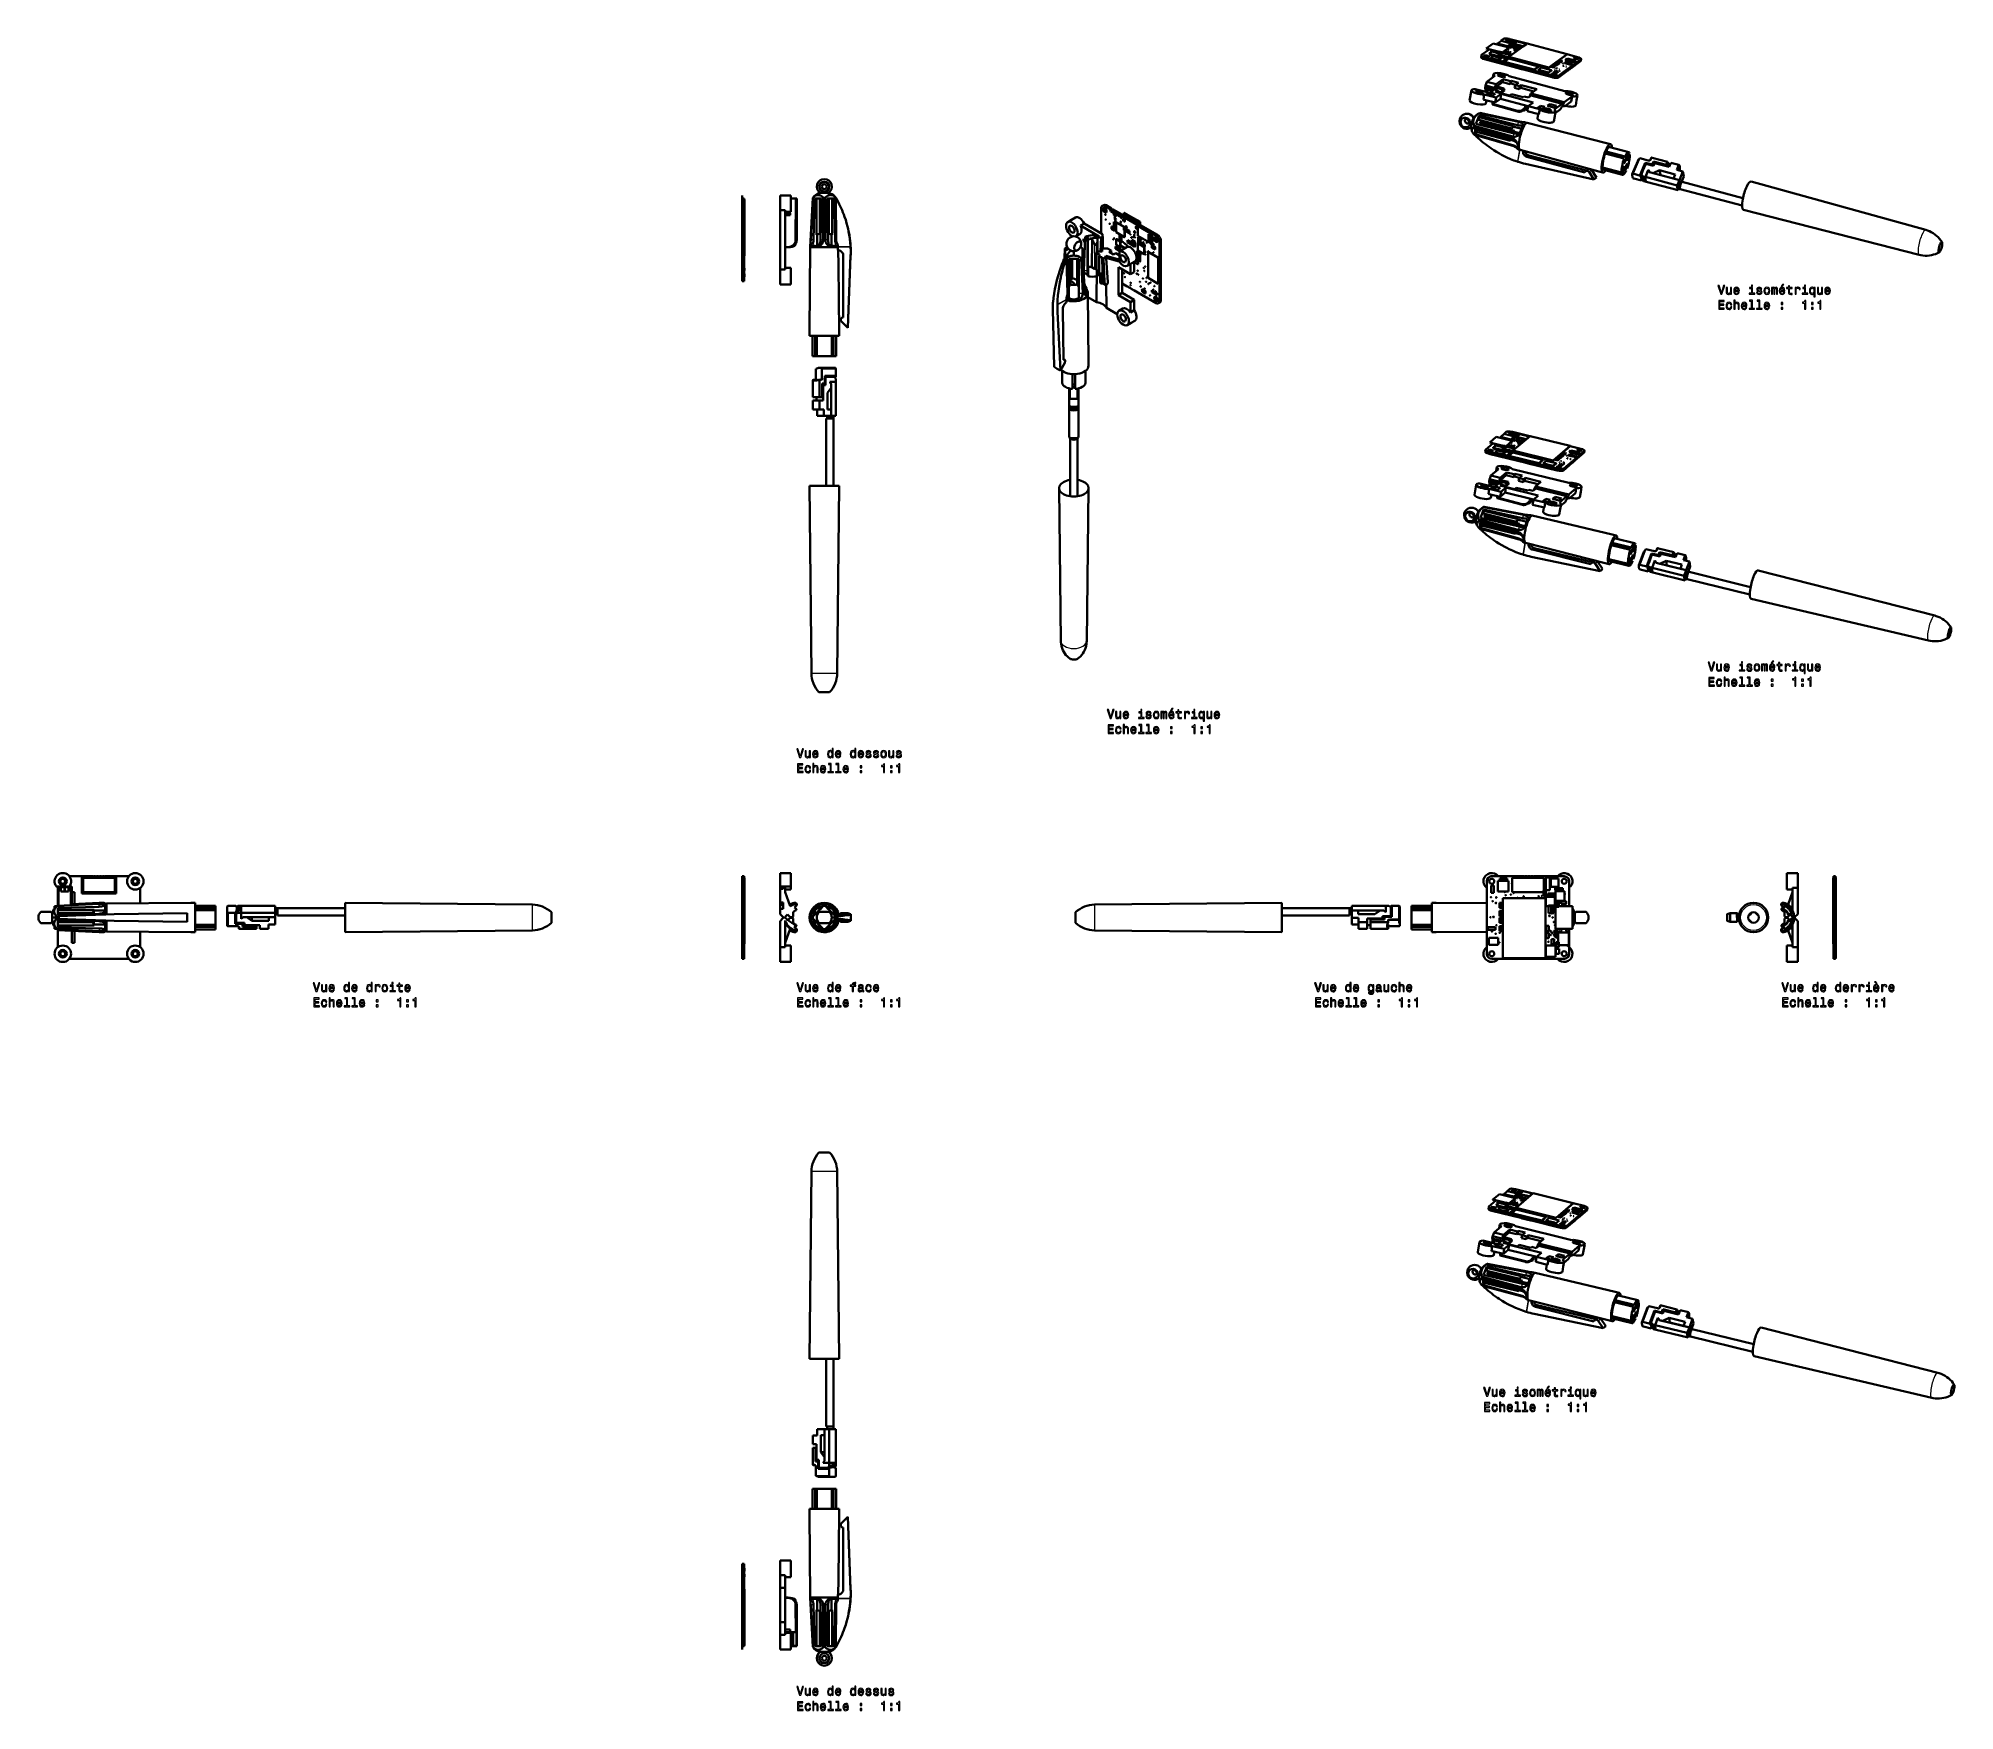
# Model space of a CAD drawing. Extents: x 291 to 1058, y 103 to 772.
import ezdxf

# ---------------------------------------------------------------- set-up
doc = ezdxf.new("R2010")
doc.units = 0

msp = doc.modelspace()

# ---------------------------------------------------------------- linework, layer by layer
at = {"color": 7, "lineweight": 35, "ltscale": 0.093404}
msp.add_line((871.73, 767.91), (868.71, 765.71), dxfattribs=at)
at = {"color": 7, "lineweight": 35, "ltscale": 0.002397}
for p, q in [((870.54, 768.32), (870.52, 768.23)), ((880.03, 768.65), (880.01, 768.56)), ((872.42, 764.47), (872.41, 764.37)), ((875.25, 763.71), (875.23, 763.62)), ((877.85, 762.97), (877.83, 762.88)), ((879.3, 764.86), (879.28, 764.76)), ((880.11, 764.51), (880.09, 764.42)), ((880.45, 765.7), (880.43, 765.6)), ((896.52, 761.01), (896.51, 760.92)), ((897.48, 760.76), (897.46, 760.66)), ((902.25, 763.71), (902.23, 763.62)), ((899.35, 759.07), (899.33, 758.97))]:
    msp.add_line(p, q, dxfattribs=at)
at = {"color": 7, "lineweight": 35, "ltscale": 0.12834}
msp.add_line((875.48, 766.91), (870.52, 768.23), dxfattribs=at)
at = {"color": 7, "lineweight": 35, "ltscale": 0.085469}
for p, q in [((873.3, 770.34), (870.54, 768.32)), ((879.66, 768.55), (876.9, 766.53)), ((876.92, 766.63), (879.68, 768.64))]:
    msp.add_line(p, q, dxfattribs=at)
at = {"color": 7, "lineweight": 35, "ltscale": 0.165058}
for p, q in [((870.54, 768.32), (876.92, 766.63)), ((879.68, 768.64), (873.3, 770.34))]:
    msp.add_line(p, q, dxfattribs=at)
at = {"color": 7, "lineweight": 35, "ltscale": 0.03568}
for p, q in [((872.87, 767.05), (871.71, 766.21)), ((875, 765.34), (876.15, 766.18)), ((879.3, 764.86), (880.45, 765.7))]:
    msp.add_line(p, q, dxfattribs=at)
at = {"color": 7, "lineweight": 35, "ltscale": 0.002398}
for p, q in [((872.21, 767.28), (872.19, 767.19)), ((874.44, 766.99), (874.42, 766.9)), ((875.12, 770.29), (875.11, 770.2)), ((879.08, 768.91), (879.06, 768.81)), ((879.1, 769.24), (879.08, 769.14)), ((879.68, 768.64), (879.66, 768.55)), ((880.68, 770.81), (880.66, 770.71)), ((880.94, 769.32), (880.92, 769.22)), ((880.98, 769.9), (880.96, 769.8)), ((881.37, 769.42), (881.35, 769.33)), ((881.6, 770.15), (881.58, 770.06)), ((881.6, 770.35), (881.59, 770.26)), ((881.77, 767.74), (881.76, 767.64)), ((882.32, 769.17), (882.31, 769.07)), ((882.61, 768.35), (882.59, 768.25)), ((882.72, 767.48), (882.71, 767.39)), ((882.95, 769.62), (882.93, 769.53)), ((883.35, 767.94), (883.33, 767.84)), ((883.56, 768.1), (883.54, 768)), ((884.18, 768.55), (884.17, 768.46)), ((885.28, 769.17), (885.27, 769.08)), ((886.65, 770.17), (886.63, 770.07)), ((871.71, 766.21), (871.7, 766.11)), ((871.96, 765.76), (871.94, 765.66)), ((874.76, 765.01), (874.75, 764.92)), ((875.04, 766.59), (875.02, 766.49)), ((875.07, 765.24), (875.05, 765.14)), ((875.43, 765.48), (875.41, 765.38)), ((875.51, 763.53), (875.49, 763.44)), ((875.99, 766.34), (875.97, 766.24)), ((876.02, 765.73), (876, 765.64)), ((876.15, 766.18), (876.13, 766.08)), ((876.26, 764.46), (876.25, 764.36)), ((876.92, 766.63), (876.9, 766.53)), ((877.01, 763.13), (876.99, 763.04)), ((878.24, 764.73), (878.22, 764.64)), ((878.55, 764.96), (878.53, 764.86)), ((878.55, 764.26), (878.54, 764.17)), ((879.25, 766.85), (879.24, 766.76)), ((879.66, 764.92), (879.64, 764.83)), ((880.33, 766.57), (880.31, 766.47)), ((889.72, 759.82), (889.7, 759.72)), ((891.42, 759.72), (891.4, 759.63)), ((891.46, 761.09), (891.44, 760.99)), ((891.55, 759.38), (891.53, 759.28)), ((895.58, 760.69), (895.56, 760.59)), ((896.73, 759.61), (896.71, 759.51)), ((897.51, 761.73), (897.49, 761.64)), ((898.1, 761.21), (898.08, 761.12)), ((898.34, 762.33), (898.32, 762.24)), ((898.46, 761.48), (898.45, 761.38)), ((899.09, 761.93), (899.07, 761.84)), ((899.29, 762.08), (899.27, 761.99)), ((899.34, 763.07), (899.33, 762.97)), ((899.91, 762.53), (899.89, 762.44)), ((900.3, 762.82), (900.28, 762.72)), ((900.92, 763.27), (900.9, 763.18)), ((901.98, 762.52), (901.96, 762.43)), ((902.9, 766.03), (902.88, 765.93)), ((904.79, 761.78), (904.77, 761.68)), ((905.1, 762), (905.08, 761.91)), ((905.75, 762.78), (905.73, 762.69)), ((906.61, 763.41), (906.59, 763.31)), ((894.35, 758.63), (894.34, 758.54)), ((894.66, 758.86), (894.65, 758.76)), ((895.43, 758.66), (895.41, 758.56)), ((897.49, 758.66), (897.47, 758.56)), ((898.44, 758.4), (898.42, 758.31))]:
    msp.add_line(p, q, dxfattribs=at)
at = {"color": 7, "lineweight": 35, "ltscale": 0.016387}
msp.add_line((872.82, 767.02), (872.19, 767.19), dxfattribs=at)
at = {"color": 7, "lineweight": 35, "ltscale": 0.009545}
msp.add_line((872.52, 767.51), (872.21, 767.28), dxfattribs=at)
at = {"color": 7, "lineweight": 35, "ltscale": 0.04968}
msp.add_line((872.21, 767.28), (874.13, 766.77), dxfattribs=at)
at = {"color": 7, "lineweight": 35, "ltscale": 0.049681}
msp.add_line((874.44, 766.99), (872.52, 767.51), dxfattribs=at)
at = {"color": 7, "lineweight": 35, "ltscale": 0.084865}
for p, q in [((876.15, 766.18), (872.87, 767.05)), ((871.71, 766.21), (875, 765.34)), ((876.02, 765.73), (879.3, 764.86))]:
    msp.add_line(p, q, dxfattribs=at)
at = {"color": 7, "lineweight": 35, "ltscale": 0.009548}
for p, q in [((874.13, 766.77), (874.44, 766.99)), ((875.05, 765.14), (874.75, 764.92)), ((905.08, 761.91), (904.77, 761.68)), ((894.65, 758.76), (894.34, 758.54))]:
    msp.add_line(p, q, dxfattribs=at)
at = {"color": 7, "lineweight": 35, "ltscale": 0.006767}
msp.add_line((874.81, 770.16), (874.59, 770), dxfattribs=at)
at = {"color": 7, "lineweight": 35, "ltscale": 0.012113}
msp.add_line((875.28, 770.03), (874.81, 770.16), dxfattribs=at)
at = {"color": 7, "lineweight": 35, "ltscale": 0.019256}
for p, q in [((875.66, 767.04), (875.04, 766.59)), ((880.65, 770.6), (880.03, 770.15)), ((880.98, 769.9), (881.6, 770.35)), ((881.99, 769.88), (881.37, 769.42)), ((882.32, 769.17), (882.95, 769.62)), ((882.72, 767.48), (883.35, 767.94)), ((875.99, 766.34), (876.61, 766.79)), ((899.07, 761.84), (898.45, 761.38)), ((899.89, 762.44), (899.27, 761.99))]:
    msp.add_line(p, q, dxfattribs=at)
at = {"color": 7, "lineweight": 35, "ltscale": 0.102768}
for p, q in [((879.08, 769.14), (875.11, 770.2)), ((875.12, 770.29), (879.1, 769.24))]:
    msp.add_line(p, q, dxfattribs=at)
at = {"color": 7, "lineweight": 35, "ltscale": 0.046945}
msp.add_line((876.64, 771.4), (875.12, 770.29), dxfattribs=at)
at = {"color": 7, "lineweight": 35, "ltscale": 0.024632}
for p, q in [((876.61, 766.79), (875.66, 767.04)), ((879.25, 766.85), (878.3, 767.11)), ((880.01, 768.56), (879.06, 768.81)), ((879.08, 768.91), (880.03, 768.65)), ((880.94, 769.32), (879.99, 769.57)), ((880.03, 770.15), (880.98, 769.9)), ((881.6, 770.35), (880.65, 770.6)), ((882.31, 769.07), (881.35, 769.33)), ((881.37, 769.42), (882.32, 769.17)), ((882.71, 767.39), (881.76, 767.64)), ((881.77, 767.74), (882.72, 767.48)), ((882.95, 769.62), (881.99, 769.88)), ((883.54, 768), (882.59, 768.25)), ((882.61, 768.35), (883.56, 768.1)), ((884.18, 768.55), (883.23, 768.8)), ((875.97, 766.24), (875.02, 766.49)), ((875.04, 766.59), (875.99, 766.34)), ((877.39, 766.44), (878.34, 766.19)), ((878.47, 766.16), (879.42, 765.9)), ((880.11, 764.51), (879.16, 764.77)), ((880.33, 766.57), (879.38, 766.82)), ((897.46, 760.66), (896.51, 760.92)), ((896.52, 761.01), (897.48, 760.76)), ((898.1, 761.21), (897.15, 761.46)), ((898.45, 761.38), (897.49, 761.64)), ((897.51, 761.73), (898.46, 761.48)), ((899.09, 761.93), (898.13, 762.19)), ((899.27, 761.99), (898.32, 762.24)), ((898.34, 762.33), (899.29, 762.08)), ((899.91, 762.53), (898.96, 762.79)), ((899.34, 763.07), (900.3, 762.82)), ((900.92, 763.27), (899.97, 763.52)), ((898.42, 758.31), (897.47, 758.56)), ((897.49, 758.66), (898.44, 758.4))]:
    msp.add_line(p, q, dxfattribs=at)
at = {"color": 7, "lineweight": 35, "ltscale": 0.000200263}
for p, q in [((875.68, 769.76), (875.69, 769.77)), ((877.75, 769.32), (877.75, 769.31)), ((878.24, 769.21), (878.24, 769.21)), ((878.44, 769.17), (878.43, 769.16)), ((879.21, 767.29), (879.22, 767.29)), ((879.5, 767.77), (879.5, 767.76)), ((880.06, 769.61), (880.06, 769.61)), ((883.92, 768.98), (883.92, 768.97)), ((878.46, 763.59), (878.47, 763.59)), ((879.81, 762.34), (879.81, 762.33)), ((880.53, 762.13), (880.54, 762.14)), ((880.73, 762.1), (880.72, 762.09)), ((881.2, 761.97), (881.2, 761.96)), ((881.95, 761.75), (881.96, 761.76)), ((882.42, 761.63), (882.43, 761.64)), ((882.62, 761.59), (882.62, 761.59)), ((882.9, 761.5), (882.9, 761.51)), ((883.09, 761.47), (883.09, 761.46)), ((883.84, 761.25), (883.85, 761.26)), ((884.04, 761.22), (884.03, 761.21)), ((884.31, 761.13), (884.32, 761.13)), ((884.98, 760.96), (884.98, 760.96)), ((885.73, 760.75), (885.74, 760.76)), ((885.93, 760.71), (885.92, 760.71)), ((886.21, 760.62), (886.21, 760.63)), ((887.7, 762.51), (887.7, 762.5)), ((899.7, 759.88), (899.7, 759.88)), ((902.27, 764.18), (902.27, 764.18)), ((902.48, 761.07), (902.49, 761.08)), ((902.52, 763.05), (902.52, 763.06)), ((903.65, 762.48), (903.65, 762.49))]:
    msp.add_line(p, q, dxfattribs=at)
at = {"color": 7, "lineweight": 35, "ltscale": 0.000296213}
msp.add_line((875.73, 770.03), (875.72, 770.03), dxfattribs=at)
at = {"color": 7, "lineweight": 35, "ltscale": 0.00020115}
for p, q in [((875.88, 769.73), (875.87, 769.72)), ((879.29, 768.2), (879.29, 768.21)), ((879.31, 767.8), (879.31, 767.81)), ((879.41, 767.25), (879.4, 767.24)), ((879.49, 768.16), (879.48, 768.16)), ((879.87, 769.65), (879.87, 769.66)), ((879.61, 762.38), (879.62, 762.38)), ((880.61, 764.32), (880.62, 764.32)), ((881.48, 761.88), (881.48, 761.89)), ((881.67, 761.84), (881.67, 761.84)), ((881.86, 764.01), (881.86, 764.02)), ((882.06, 763.98), (882.05, 763.97)), ((883.57, 761.34), (883.56, 761.33)), ((884.79, 761), (884.79, 761.01)), ((885.46, 760.84), (885.45, 760.83)), ((897.93, 759.89), (897.94, 759.9))]:
    msp.add_line(p, q, dxfattribs=at)
at = {"color": 7, "lineweight": 35, "ltscale": 0.002724}
msp.add_line((876.55, 771.33), (876.57, 771.44), dxfattribs=at)
at = {"color": 7, "lineweight": 35, "ltscale": 0.029106}
msp.add_line((877.51, 772.13), (876.57, 771.44), dxfattribs=at)
at = {"color": 7, "lineweight": 35, "ltscale": 0.012112}
msp.add_line((876.57, 771.44), (877.04, 771.32), dxfattribs=at)
at = {"color": 7, "lineweight": 35, "ltscale": 0.102769}
for p, q in [((880.61, 770.34), (876.64, 771.4)), ((867.83, 290.65), (867.14, 286.6))]:
    msp.add_line(p, q, dxfattribs=at)
at = {"color": 7, "lineweight": 35, "ltscale": 0.00052913}
msp.add_line((877.03, 771.29), (877.04, 771.32), dxfattribs=at)
at = {"color": 7, "lineweight": 35, "ltscale": 0.000768474}
msp.add_line((877.04, 771.32), (877.07, 771.31), dxfattribs=at)
at = {"color": 7, "lineweight": 35, "ltscale": 0.00050279}
msp.add_line((877.06, 771.29), (877.07, 771.31), dxfattribs=at)
at = {"color": 7, "lineweight": 35, "ltscale": 0.028137}
for p, q in [((878.3, 767.11), (877.39, 766.44)), ((879.99, 769.57), (879.08, 768.91)), ((880.03, 768.65), (880.94, 769.32)), ((879.38, 766.82), (878.47, 766.16)), ((879.42, 765.9), (880.33, 766.57)), ((899.33, 758.97), (898.42, 758.31))]:
    msp.add_line(p, q, dxfattribs=at)
at = {"color": 7, "lineweight": 35, "ltscale": 0.000201508}
for p, q in [((877.55, 769.36), (877.56, 769.36)), ((883.73, 769.02), (883.73, 769.02)), ((880.81, 764.28), (880.8, 764.27)), ((881.01, 762.01), (881.01, 762.01)), ((884.51, 761.09), (884.51, 761.08)), ((886.4, 760.59), (886.4, 760.58)), ((887.51, 762.54), (887.51, 762.55)), ((889.91, 762.06), (889.91, 762.06)), ((899.87, 759.35), (899.87, 759.35)), ((900.9, 763.36), (900.9, 763.37)), ((901.2, 762.38), (901.21, 762.38))]:
    msp.add_line(p, q, dxfattribs=at)
at = {"color": 7, "lineweight": 35, "ltscale": 0.036096}
msp.add_line((880.24, 769.99), (879.08, 769.14), dxfattribs=at)
at = {"color": 7, "lineweight": 35, "ltscale": 0.046944}
msp.add_line((879.1, 769.24), (880.61, 770.34), dxfattribs=at)
at = {"color": 7, "lineweight": 35, "ltscale": 0.226525}
for p, q in [((886.98, 770.26), (879.66, 764.92)), ((902.88, 765.93), (895.56, 760.59)), ((895.58, 760.69), (902.9, 766.03))]:
    msp.add_line(p, q, dxfattribs=at)
at = {"color": 7, "lineweight": 35, "ltscale": 0.004267}
for p, q in [((879.99, 772.07), (879.82, 772.11)), ((896.99, 756.79), (897.16, 756.74)), ((896.99, 756.79), (897.16, 756.74))]:
    msp.add_line(p, q, dxfattribs=at)
at = {"color": 7, "lineweight": 35, "ltscale": 0.179573}
msp.add_line((886.93, 770.23), (879.99, 772.07), dxfattribs=at)
at = {"color": 7, "lineweight": 35, "ltscale": 0.028136}
for p, q in [((880.92, 769.22), (880.01, 768.56)), ((878.34, 766.19), (879.25, 766.85)), ((898.44, 758.4), (899.35, 759.07))]:
    msp.add_line(p, q, dxfattribs=at)
at = {"color": 7, "lineweight": 35, "ltscale": 0.018647}
msp.add_line((880.96, 769.8), (880.24, 769.99), dxfattribs=at)
at = {"color": 7, "lineweight": 35, "ltscale": 0.032563}
msp.add_line((881.92, 770.38), (880.66, 770.71), dxfattribs=at)
at = {"color": 7, "lineweight": 35, "ltscale": 0.018778}
for p, q in [((881.28, 771.25), (880.68, 770.81)), ((881.99, 770.46), (882.59, 770.9))]:
    msp.add_line(p, q, dxfattribs=at)
at = {"color": 7, "lineweight": 35, "ltscale": 0.033916}
for p, q in [((880.68, 770.81), (881.99, 770.46)), ((882.59, 770.9), (881.28, 771.25))]:
    msp.add_line(p, q, dxfattribs=at)
at = {"color": 7, "lineweight": 35, "ltscale": 0.019255}
for p, q in [((881.59, 770.26), (880.96, 769.8)), ((882.39, 768.19), (881.77, 767.74)), ((882.93, 769.53), (882.31, 769.07)), ((883.33, 767.84), (882.71, 767.39)), ((884.17, 768.46), (883.54, 768)), ((883.56, 768.1), (884.18, 768.55)), ((879.16, 764.77), (878.54, 764.31)), ((897.15, 761.46), (896.52, 761.01)), ((898.08, 761.12), (897.46, 760.66)), ((897.48, 760.76), (898.1, 761.21)), ((898.96, 762.79), (898.34, 762.33)), ((898.46, 761.48), (899.09, 761.93)), ((899.29, 762.08), (899.91, 762.53)), ((899.97, 763.52), (899.34, 763.07)), ((900.9, 763.18), (900.28, 762.72)), ((900.3, 762.82), (900.92, 763.27))]:
    msp.add_line(p, q, dxfattribs=at)
at = {"color": 7, "lineweight": 35, "ltscale": 0.095253}
msp.add_line((885.27, 769.08), (881.58, 770.06), dxfattribs=at)
at = {"color": 7, "lineweight": 35, "ltscale": 0.04225}
msp.add_line((882.97, 771.15), (881.6, 770.15), dxfattribs=at)
at = {"color": 7, "lineweight": 35, "ltscale": 0.095254}
msp.add_line((881.6, 770.15), (885.28, 769.17), dxfattribs=at)
at = {"color": 7, "lineweight": 35, "ltscale": 0.000864603}
msp.add_line((881.99, 770.46), (881.98, 770.43), dxfattribs=at)
at = {"color": 7, "lineweight": 35, "ltscale": 0.024634}
for p, q in [((883.35, 767.94), (882.39, 768.19)), ((878.54, 764.31), (879.49, 764.06)), ((899.35, 759.07), (898.39, 759.32)), ((900.28, 762.72), (899.33, 762.97))]:
    msp.add_line(p, q, dxfattribs=at)
at = {"color": 7, "lineweight": 35, "ltscale": 0.000866103}
msp.add_line((882.59, 770.9), (882.59, 770.87), dxfattribs=at)
at = {"color": 7, "lineweight": 35, "ltscale": 0.019254}
for p, q in [((883.23, 768.8), (882.61, 768.35)), ((879.49, 764.06), (880.11, 764.51)), ((898.13, 762.19), (897.51, 761.73))]:
    msp.add_line(p, q, dxfattribs=at)
at = {"color": 7, "lineweight": 35, "ltscale": 0.095252}
msp.add_line((886.65, 770.17), (882.97, 771.15), dxfattribs=at)
at = {"color": 7, "lineweight": 35, "ltscale": 0.042251}
msp.add_line((886.63, 770.07), (885.27, 769.08), dxfattribs=at)
at = {"color": 7, "lineweight": 35, "ltscale": 0.042249}
msp.add_line((885.28, 769.17), (886.65, 770.17), dxfattribs=at)
at = {"color": 7, "lineweight": 35, "ltscale": 0.411829}
for p, q in [((902.9, 766.03), (886.98, 770.26)), ((895.56, 760.59), (879.64, 764.83)), ((879.66, 764.92), (895.58, 760.69))]:
    msp.add_line(p, q, dxfattribs=at)
at = {"color": 7, "lineweight": 35, "ltscale": 0.019302}
for p, q in [((868.48, 764.82), (868.62, 765.57)), ((881.91, 760.8), (882.05, 761.56)), ((882.12, 760.74), (882.26, 761.5)), ((883.03, 760.5), (883.17, 761.26)), ((883.24, 760.44), (883.38, 761.2)), ((884.15, 760.2), (884.29, 760.96)), ((884.71, 760.05), (884.86, 760.81)), ((884.93, 759.99), (885.07, 760.75)), ((903.33, 759.54), (903.47, 760.3)), ((903.44, 759.63), (903.59, 760.39)), ((903.69, 759.81), (903.84, 760.57)), ((903.81, 759.89), (903.95, 760.65)), ((903.99, 760.03), (904.13, 760.79)), ((904.24, 760.21), (904.38, 760.97)), ((904.35, 760.29), (904.5, 761.05)), ((908.27, 763.15), (908.41, 763.91)), ((897.16, 756.74), (897.3, 757.5))]:
    msp.add_line(p, q, dxfattribs=at)
at = {"color": 7, "lineweight": 13, "ltscale": 0.019302}
msp.add_line((869.84, 764.01), (869.98, 764.76), dxfattribs=at)
at = {"color": 7, "lineweight": 35, "ltscale": 0.29766}
msp.add_line((869.84, 764.01), (881.34, 760.95), dxfattribs=at)
msp.add_line((869.84, 764.01), (881.34, 760.95), dxfattribs=at)
at = {"color": 7, "lineweight": 35, "ltscale": 0.297661}
for p, q in [((869.98, 764.76), (881.48, 761.71)), ((885.49, 759.84), (896.99, 756.79)), ((885.49, 759.84), (896.99, 756.79)), ((885.63, 760.6), (897.14, 757.54))]:
    msp.add_line(p, q, dxfattribs=at)
at = {"color": 7, "lineweight": 35, "ltscale": 0.014193}
msp.add_line((872.25, 765.97), (871.7, 766.11), dxfattribs=at)
at = {"color": 7, "lineweight": 35, "ltscale": 0.072597}
for p, q in [((874.75, 764.92), (871.94, 765.66)), ((878.55, 764.96), (875.74, 765.7)), ((894.34, 758.54), (891.53, 759.28)), ((894.66, 758.86), (891.86, 759.6)), ((904.77, 761.68), (901.96, 762.43)), ((905.1, 762), (902.29, 762.75))]:
    msp.add_line(p, q, dxfattribs=at)
at = {"color": 7, "lineweight": 35, "ltscale": 0.009546}
for p, q in [((872.27, 765.98), (871.96, 765.76)), ((874.76, 765.01), (875.07, 765.24)), ((878.53, 764.86), (878.22, 764.64)), ((878.24, 764.73), (878.55, 764.96)), ((904.79, 761.78), (905.1, 762)), ((894.35, 758.63), (894.66, 758.86))]:
    msp.add_line(p, q, dxfattribs=at)
at = {"color": 7, "lineweight": 35, "ltscale": 0.072599}
for p, q in [((871.96, 765.76), (874.76, 765.01)), ((875.07, 765.24), (872.27, 765.98)), ((878.22, 764.64), (875.41, 765.38)), ((875.43, 765.48), (878.24, 764.73)), ((891.55, 759.38), (894.35, 758.63)), ((901.98, 762.52), (904.79, 761.78))]:
    msp.add_line(p, q, dxfattribs=at)
at = {"color": 7, "lineweight": 35, "ltscale": 0.073063}
for p, q in [((875.23, 763.62), (872.41, 764.37)), ((872.42, 764.47), (875.25, 763.71))]:
    msp.add_line(p, q, dxfattribs=at)
at = {"color": 7, "lineweight": 35, "ltscale": 0.031434}
msp.add_line((873.44, 765.21), (872.42, 764.47), dxfattribs=at)
at = {"color": 7, "lineweight": 35, "ltscale": 0.073064}
msp.add_line((876.26, 764.46), (873.44, 765.21), dxfattribs=at)
at = {"color": 7, "lineweight": 35, "ltscale": 0.001328}
msp.add_line((874.13, 766.77), (874.12, 766.72), dxfattribs=at)
at = {"color": 7, "lineweight": 35, "ltscale": 0.008175}
msp.add_line((874.42, 766.9), (874.15, 766.71), dxfattribs=at)
at = {"color": 7, "lineweight": 35, "ltscale": 0.001914}
msp.add_line((875, 765.34), (874.98, 765.26), dxfattribs=at)
at = {"color": 7, "lineweight": 35, "ltscale": 0.035058}
msp.add_line((876.13, 766.08), (875, 765.26), dxfattribs=at)
at = {"color": 7, "lineweight": 35, "ltscale": 0.031433}
msp.add_line((876.25, 764.36), (875.23, 763.62), dxfattribs=at)
at = {"color": 7, "lineweight": 35, "ltscale": 0.031435}
msp.add_line((875.25, 763.71), (876.26, 764.46), dxfattribs=at)
at = {"color": 7, "lineweight": 35, "ltscale": 0.009547}
for p, q in [((875.74, 765.7), (875.43, 765.48)), ((891.86, 759.6), (891.55, 759.38)), ((902.29, 762.75), (901.98, 762.52))]:
    msp.add_line(p, q, dxfattribs=at)
at = {"color": 7, "lineweight": 35, "ltscale": 0.038838}
for p, q in [((876.99, 763.04), (875.49, 763.44)), ((878.55, 764.26), (877.05, 764.66))]:
    msp.add_line(p, q, dxfattribs=at)
at = {"color": 7, "lineweight": 35, "ltscale": 0.047883}
for p, q in [((877.05, 764.66), (875.51, 763.53)), ((878.54, 764.17), (876.99, 763.04))]:
    msp.add_line(p, q, dxfattribs=at)
at = {"color": 7, "lineweight": 35, "ltscale": 0.038839}
msp.add_line((875.51, 763.53), (877.01, 763.13), dxfattribs=at)
at = {"color": 7, "lineweight": 35, "ltscale": 0.016747}
msp.add_line((876.51, 766.64), (875.97, 766.24), dxfattribs=at)
at = {"color": 7, "lineweight": 35, "ltscale": 0.084867}
for p, q in [((879.28, 764.76), (876, 765.64)), ((880.45, 765.7), (877.17, 766.57))]:
    msp.add_line(p, q, dxfattribs=at)
at = {"color": 7, "lineweight": 35, "ltscale": 0.035679}
for p, q in [((877.17, 766.57), (876.02, 765.73)), ((880.43, 765.6), (879.28, 764.76))]:
    msp.add_line(p, q, dxfattribs=at)
at = {"color": 7, "lineweight": 35, "ltscale": 0.009972}
msp.add_line((876.9, 766.53), (876.51, 766.64), dxfattribs=at)
at = {"color": 7, "lineweight": 35, "ltscale": 0.047882}
msp.add_line((877.01, 763.13), (878.55, 764.26), dxfattribs=at)
at = {"color": 7, "lineweight": 35, "ltscale": 0.307028}
msp.add_line((889.7, 759.72), (877.83, 762.88), dxfattribs=at)
at = {"color": 7, "lineweight": 35, "ltscale": 0.053883}
msp.add_line((879.59, 764.24), (877.85, 762.97), dxfattribs=at)
at = {"color": 7, "lineweight": 35, "ltscale": 0.307029}
for p, q in [((877.85, 762.97), (889.72, 759.82)), ((891.46, 761.09), (879.59, 764.24))]:
    msp.add_line(p, q, dxfattribs=at)
at = {"color": 7, "lineweight": 35, "ltscale": 0.022915}
for p, q in [((879.24, 766.76), (878.5, 766.22)), ((880.31, 766.47), (879.57, 765.93))]:
    msp.add_line(p, q, dxfattribs=at)
at = {"color": 7, "lineweight": 35, "ltscale": 0.001132}
msp.add_line((878.54, 764.31), (878.53, 764.27), dxfattribs=at)
at = {"color": 7, "lineweight": 35, "ltscale": 0.018904}
msp.add_line((879.28, 764.02), (878.55, 764.21), dxfattribs=at)
at = {"color": 7, "lineweight": 35, "ltscale": 0.009614}
msp.add_line((880.09, 764.42), (879.78, 764.19), dxfattribs=at)
at = {"color": 7, "lineweight": 35, "ltscale": 0.019304}
for p, q in [((881.34, 760.95), (881.48, 761.71)), ((881.55, 760.89), (881.7, 761.65)), ((882.47, 760.65), (882.61, 761.41)), ((882.68, 760.59), (882.82, 761.35)), ((883.59, 760.35), (883.73, 761.11)), ((883.8, 760.29), (883.94, 761.05)), ((884.36, 760.14), (884.51, 760.9)), ((885.28, 759.9), (885.42, 760.66)), ((885.49, 759.84), (885.63, 760.6)), ((903.26, 759.49), (903.4, 760.25)), ((903.51, 759.68), (903.65, 760.44)), ((903.63, 759.76), (903.77, 760.52)), ((903.88, 759.94), (904.02, 760.7)), ((904.06, 760.08), (904.2, 760.84)), ((904.17, 760.16), (904.31, 760.92)), ((904.42, 760.34), (904.56, 761.1)), ((908.32, 763.19), (908.46, 763.95)), ((908.36, 763.28), (908.51, 764.04)), ((896.99, 756.79), (897.14, 757.54))]:
    msp.add_line(p, q, dxfattribs=at)
at = {"color": 7, "lineweight": 35, "ltscale": 0.009071}
for p, q in [((881.55, 760.89), (881.91, 760.8)), ((881.55, 760.89), (881.91, 760.8)), ((881.7, 761.65), (882.05, 761.56)), ((882.12, 760.74), (882.47, 760.65)), ((882.12, 760.74), (882.47, 760.65)), ((882.26, 761.5), (882.61, 761.41)), ((882.68, 760.59), (883.03, 760.5)), ((882.68, 760.59), (883.03, 760.5)), ((882.82, 761.35), (883.17, 761.26)), ((883.24, 760.44), (883.59, 760.35)), ((883.24, 760.44), (883.59, 760.35)), ((883.38, 761.2), (883.73, 761.11)), ((883.8, 760.29), (884.15, 760.2)), ((883.8, 760.29), (884.15, 760.2)), ((883.94, 761.05), (884.29, 760.96)), ((884.36, 760.14), (884.71, 760.05)), ((884.36, 760.14), (884.71, 760.05)), ((884.51, 760.9), (884.86, 760.81)), ((884.93, 759.99), (885.28, 759.9)), ((884.93, 759.99), (885.28, 759.9)), ((885.07, 760.75), (885.42, 760.66))]:
    msp.add_line(p, q, dxfattribs=at)
at = {"color": 7, "lineweight": 35, "ltscale": 0.00020239}
for p, q in [((882.15, 761.72), (882.14, 761.71)), ((883.37, 761.38), (883.37, 761.38)), ((885.26, 760.88), (885.26, 760.88))]:
    msp.add_line(p, q, dxfattribs=at)
at = {"color": 7, "lineweight": 35, "ltscale": 0.053882}
for p, q in [((891.44, 760.99), (889.7, 759.72)), ((889.72, 759.82), (891.46, 761.09))]:
    msp.add_line(p, q, dxfattribs=at)
at = {"color": 7, "lineweight": 35, "ltscale": 0.009358}
msp.add_line((891.76, 759.53), (891.4, 759.63), dxfattribs=at)
at = {"color": 7, "lineweight": 35, "ltscale": 0.04024}
for p, q in [((892.72, 760.67), (891.42, 759.72)), ((896.71, 759.51), (895.41, 758.56)), ((895.43, 758.66), (896.73, 759.61))]:
    msp.add_line(p, q, dxfattribs=at)
at = {"color": 7, "lineweight": 35, "ltscale": 0.103829}
for p, q in [((891.42, 759.72), (895.43, 758.66)), ((896.73, 759.61), (892.72, 760.67))]:
    msp.add_line(p, q, dxfattribs=at)
at = {"color": 7, "lineweight": 35, "ltscale": 0.028135}
msp.add_line((898.39, 759.32), (897.49, 758.66), dxfattribs=at)
at = {"color": 7, "lineweight": 35, "ltscale": 0.11724}
for p, q in [((899.47, 756.73), (903.26, 759.49)), ((899.47, 756.73), (903.26, 759.49)), ((899.62, 757.49), (903.4, 760.25))]:
    msp.add_line(p, q, dxfattribs=at)
at = {"color": 7, "lineweight": 35, "ltscale": 0.090565}
msp.add_line((905.73, 762.69), (902.23, 763.62), dxfattribs=at)
at = {"color": 7, "lineweight": 35, "ltscale": 0.026543}
for p, q in [((903.1, 764.34), (902.25, 763.71)), ((906.59, 763.31), (905.73, 762.69)), ((905.75, 762.78), (906.61, 763.41))]:
    msp.add_line(p, q, dxfattribs=at)
at = {"color": 7, "lineweight": 35, "ltscale": 0.090566}
for p, q in [((902.25, 763.71), (905.75, 762.78)), ((906.61, 763.41), (903.1, 764.34))]:
    msp.add_line(p, q, dxfattribs=at)
at = {"color": 7, "lineweight": 35, "ltscale": 0.11009}
msp.add_line((907.15, 764.85), (902.89, 765.98), dxfattribs=at)
at = {"color": 7, "lineweight": 35, "ltscale": 0.003515}
for p, q in [((903.33, 759.54), (903.44, 759.63)), ((903.33, 759.54), (903.44, 759.63)), ((903.47, 760.3), (903.59, 760.39)), ((903.51, 759.68), (903.63, 759.76)), ((903.51, 759.68), (903.63, 759.76)), ((903.65, 760.44), (903.77, 760.52)), ((903.69, 759.81), (903.81, 759.89)), ((903.69, 759.81), (903.81, 759.89)), ((903.84, 760.57), (903.95, 760.65)), ((904.02, 760.7), (904.13, 760.79)), ((904.06, 760.08), (904.17, 760.16)), ((904.06, 760.08), (904.17, 760.16)), ((904.2, 760.84), (904.31, 760.92)), ((904.24, 760.21), (904.35, 760.29)), ((904.24, 760.21), (904.35, 760.29)), ((904.38, 760.97), (904.5, 761.05))]:
    msp.add_line(p, q, dxfattribs=at)
at = {"color": 7, "lineweight": 35, "ltscale": 0.000346253}
for p, q in [((903.38, 760.27), (903.39, 760.29)), ((903.57, 760.41), (903.57, 760.42)), ((903.75, 760.54), (903.75, 760.55)), ((903.93, 760.67), (903.93, 760.69)), ((904.29, 760.94), (904.3, 760.95)), ((904.48, 761.07), (904.48, 761.09))]:
    msp.add_line(p, q, dxfattribs=at)
at = {"color": 7, "lineweight": 35, "ltscale": 0.000277433}
for p, q in [((903.39, 760.29), (903.4, 760.29)), ((903.57, 760.42), (903.58, 760.43)), ((903.93, 760.69), (903.94, 760.69)), ((904.11, 760.82), (904.12, 760.83)), ((904.48, 761.09), (904.49, 761.09))]:
    msp.add_line(p, q, dxfattribs=at)
at = {"color": 7, "lineweight": 35, "ltscale": 0.000749685}
for p, q in [((903.39, 760.27), (903.4, 760.29)), ((903.57, 760.4), (903.58, 760.43)), ((903.75, 760.53), (903.76, 760.56)), ((903.94, 760.66), (903.94, 760.69)), ((904.12, 760.8), (904.12, 760.83)), ((904.3, 760.93), (904.31, 760.96)), ((904.48, 761.06), (904.49, 761.09))]:
    msp.add_line(p, q, dxfattribs=at)
at = {"color": 7, "lineweight": 35, "ltscale": 0.000278334}
for p, q in [((903.75, 760.55), (903.76, 760.56)), ((904.3, 760.95), (904.31, 760.96))]:
    msp.add_line(p, q, dxfattribs=at)
at = {"color": 7, "lineweight": 35, "ltscale": 0.003516}
msp.add_line((903.88, 759.94), (903.99, 760.03), dxfattribs=at)
msp.add_line((903.88, 759.94), (903.99, 760.03), dxfattribs=at)
at = {"color": 7, "lineweight": 35, "ltscale": 0.000347753}
msp.add_line((904.11, 760.81), (904.11, 760.82), dxfattribs=at)
at = {"color": 7, "lineweight": 35, "ltscale": 0.119118}
msp.add_line((904.42, 760.34), (908.27, 763.15), dxfattribs=at)
msp.add_line((904.42, 760.34), (908.27, 763.15), dxfattribs=at)
at = {"color": 7, "lineweight": 35, "ltscale": 0.119117}
msp.add_line((904.56, 761.1), (908.41, 763.91), dxfattribs=at)
at = {"color": 7, "lineweight": 35, "ltscale": 0.001527}
msp.add_line((908.27, 763.15), (908.32, 763.19), dxfattribs=at)
msp.add_line((908.27, 763.15), (908.32, 763.19), dxfattribs=at)
at = {"color": 7, "lineweight": 35, "ltscale": 0.001528}
msp.add_line((908.41, 763.91), (908.46, 763.95), dxfattribs=at)
at = {"color": 7, "lineweight": 35, "ltscale": 0.151384}
msp.add_line((866.12, 752.05), (871.98, 750.5), dxfattribs=at)
at = {"color": 7, "lineweight": 35, "ltscale": 0.021581}
msp.add_line((870.24, 753.53), (870.08, 752.68), dxfattribs=at)
at = {"color": 7, "lineweight": 35, "ltscale": 0.092763}
msp.add_line((870.08, 752.68), (873.67, 751.73), dxfattribs=at)
at = {"color": 7, "lineweight": 35, "ltscale": 0.005897}
msp.add_line((870.1, 752.68), (870.14, 752.45), dxfattribs=at)
at = {"color": 7, "lineweight": 35, "ltscale": 0.012856}
msp.add_line((870.14, 752.45), (870.23, 751.94), dxfattribs=at)
at = {"color": 7, "lineweight": 35, "ltscale": 0.072431}
msp.add_line((870.23, 751.94), (873.06, 751.29), dxfattribs=at)
at = {"color": 7, "lineweight": 35, "ltscale": 0.036072}
msp.add_line((871.04, 750.75), (870.23, 751.94), dxfattribs=at)
at = {"color": 7, "lineweight": 35, "ltscale": 0.000696781}
msp.add_line((870.24, 753.53), (870.26, 753.55), dxfattribs=at)
at = {"color": 7, "lineweight": 35, "ltscale": 0.09569}
for p, q in [((870.24, 753.53), (873.94, 752.55)), ((870.87, 754.97), (874.57, 753.99))]:
    msp.add_line(p, q, dxfattribs=at)
at = {"color": 7, "lineweight": 13, "ltscale": 0.095688}
msp.add_line((870.26, 753.55), (873.96, 752.57), dxfattribs=at)
at = {"color": 7, "lineweight": 35, "ltscale": 0.035008}
msp.add_line((870.34, 753.68), (870.87, 754.97), dxfattribs=at)
at = {"color": 7, "lineweight": 13, "ltscale": 0.09569}
msp.add_line((870.34, 753.68), (874.04, 752.7), dxfattribs=at)
at = {"color": 7, "lineweight": 35, "ltscale": 0.098365}
msp.add_line((874.05, 757.29), (870.87, 754.97), dxfattribs=at)
at = {"color": 7, "lineweight": 35, "ltscale": 0.051668}
msp.add_line((873.92, 751.92), (872.25, 750.7), dxfattribs=at)
at = {"color": 7, "lineweight": 35, "ltscale": 0.032641}
msp.add_line((873.24, 756.7), (873.48, 757.98), dxfattribs=at)
at = {"color": 7, "lineweight": 35, "ltscale": 0.030733}
msp.add_line((875.11, 751.6), (873.92, 751.92), dxfattribs=at)
at = {"color": 7, "lineweight": 35, "ltscale": 0.018986}
msp.add_line((873.94, 752.55), (874.67, 752.35), dxfattribs=at)
at = {"color": 7, "lineweight": 35, "ltscale": 0.096089}
msp.add_line((873.96, 752.57), (877.06, 754.83), dxfattribs=at)
at = {"color": 7, "lineweight": 35, "ltscale": 0.035007}
for p, q in [((874.04, 752.7), (874.57, 753.99)), ((887.94, 749), (888.47, 750.3)), ((901.78, 746.76), (901.24, 745.46))]:
    msp.add_line(p, q, dxfattribs=at)
at = {"color": 7, "lineweight": 35, "ltscale": 0.027135}
msp.add_line((874.23, 750.96), (875.11, 751.6), dxfattribs=at)
at = {"color": 7, "lineweight": 35, "ltscale": 0.018678}
msp.add_line((874.69, 752.48), (874.56, 751.75), dxfattribs=at)
at = {"color": 7, "lineweight": 35, "ltscale": 0.083655}
msp.add_line((874.57, 753.99), (877.28, 755.96), dxfattribs=at)
at = {"color": 7, "lineweight": 35, "ltscale": 0.019604}
msp.add_line((875.33, 752.95), (874.69, 752.48), dxfattribs=at)
at = {"color": 7, "lineweight": 35, "ltscale": 0.060528}
msp.add_line((874.69, 752.48), (877.03, 751.86), dxfattribs=at)
at = {"color": 7, "lineweight": 35, "ltscale": 0.021151}
msp.add_line((875.11, 751.6), (874.95, 750.77), dxfattribs=at)
at = {"color": 7, "lineweight": 35, "ltscale": 0.06053}
msp.add_line((875.33, 752.95), (877.67, 752.32), dxfattribs=at)
at = {"color": 7, "lineweight": 35, "ltscale": 0.028774}
for p, q in [((877.03, 751.86), (876.82, 750.73)), ((877.28, 755.96), (877.06, 754.83)), ((880.33, 755.15), (880.12, 754.02)), ((883.91, 753.16), (883.7, 752.03)), ((884.57, 753.64), (884.36, 752.51)), ((892.3, 745.39), (892.09, 744.26))]:
    msp.add_line(p, q, dxfattribs=at)
at = {"color": 7, "lineweight": 35, "ltscale": 0.019605}
msp.add_line((877.67, 752.32), (877.03, 751.86), dxfattribs=at)
at = {"color": 7, "lineweight": 35, "ltscale": 0.079012}
msp.add_line((877.06, 754.83), (880.12, 754.02), dxfattribs=at)
at = {"color": 7, "lineweight": 35, "ltscale": 0.079014}
msp.add_line((877.28, 755.96), (880.33, 755.15), dxfattribs=at)
at = {"color": 7, "lineweight": 35, "ltscale": 0.020367}
msp.add_line((877.81, 751.52), (877.67, 752.32), dxfattribs=at)
at = {"color": 7, "lineweight": 35}
for p, q in [((879.79, 757.17), (902.03, 751.25)), ((886.98, 738.54), (918.71, 730.4)), ((884.11, 727.72), (915.69, 719.03)), ((886.27, 722.11), (913.61, 715.87)), ((909.99, 718.66), (886.8, 724.94)), ((910.7, 719.49), (887.59, 725.52)), ((973.31, 708.45), (948.99, 714.92)), ((1046.53, 695.66), (976.53, 715.03)), ((972.95, 705.44), (948.22, 712.02)), ((587.97, 703.57), (587.97, 679.82)), ((590.07, 703.57), (590.07, 679.82)), ((1043.88, 685.71), (973.51, 703.66)), ((600.07, 688.74), (599.79, 654.94)), ((613.21, 660.68), (613.21, 685.57)), ((616.21, 685.57), (615.04, 656.44)), ((611.33, 681.52), (611.55, 654.94)), ((711.12, 670.36), (711.4, 642.77)), ((697.14, 663.98), (697.65, 640.86)), ((698.99, 662.92), (700.13, 639.43)), ((701.38, 643.67), (701.11, 664.14)), ((606.41, 593.21), (606.41, 620.26)), ((609.41, 593.21), (609.41, 620.26)), ((704.02, 589.06), (704.02, 612.48)), ((707.02, 589.06), (707.02, 612.48)), ((881.1, 599.99), (903.56, 594.47)), ((600.52, 518.26), (599.79, 593.21)), ((610.82, 518.26), (611.55, 593.21)), ((700.37, 531.12), (699.64, 592.32)), ((710.67, 531.12), (711.4, 592.32)), ((888.94, 581.33), (920.96, 573.76)), ((886.27, 570.45), (918.16, 562.34)), ((912.45, 561.87), (889.02, 567.73)), ((913.15, 562.74), (889.76, 568.36)), ((888.54, 564.91), (916.15, 559.14)), ((976.03, 549.74), (951.01, 555.88)), ((976.36, 552.75), (951.73, 558.79)), ((1050.04, 541.32), (979.34, 559.43)), ((1047.58, 531.32), (976.54, 548.01)), ((573.66, 414.9), (573.66, 435)), ((573.66, 414.9), (573.66, 435)), ((318.37, 426.1), (352.17, 426.38)), ((321.54, 421.81), (350.67, 422.25)), ((413.9, 424.25), (386.86, 424.25)), ((488.85, 425.65), (413.9, 426.38)), ((713.82, 425.65), (788.77, 426.38)), ((788.77, 424.25), (815.82, 424.25)), ((870.76, 426.21), (850.51, 426.38)), ((877.26, 428.29), (877.26, 404.17)), ((894.26, 404.17), (894.26, 428.29)), ((318.37, 414.9), (352.17, 414.62)), ((321.54, 419.19), (350.67, 418.75)), ((413.9, 421.25), (386.86, 421.25)), ((488.85, 415.35), (413.9, 414.62)), ((713.82, 415.35), (788.77, 414.62)), ((788.77, 421.25), (815.82, 421.25)), ((870.76, 414.79), (850.51, 414.62)), ((303.54, 404), (327.29, 404)), ((600.52, 318.8), (599.79, 243.85)), ((610.82, 318.8), (611.55, 243.85)), ((882.34, 296.96), (904.8, 291.44)), ((890.18, 278.3), (922.21, 270.73)), ((887.51, 267.42), (919.4, 259.3)), ((889.79, 261.87), (917.39, 256.11)), ((913.69, 258.83), (890.27, 264.7)), ((914.39, 259.71), (891.01, 265.33)), ((977.6, 249.72), (952.97, 255.76)), ((1051.28, 238.29), (980.59, 256.4)), ((977.27, 246.71), (952.25, 252.85)), ((606.41, 243.85), (606.41, 216.8)), ((609.41, 243.85), (609.41, 216.8)), ((1048.83, 228.29), (977.78, 244.97)), ((600.07, 148.32), (599.79, 182.12)), ((611.33, 155.54), (611.55, 182.12)), ((616.21, 151.49), (615.04, 180.62)), ((613.21, 176.38), (613.21, 151.49))]:
    msp.add_line(p, q, dxfattribs=at)
at = {"color": 7, "lineweight": 35, "ltscale": 0.00892}
msp.add_line((880.12, 754.02), (880.41, 754.23), dxfattribs=at)
at = {"color": 7, "lineweight": 35, "ltscale": 0.008919}
msp.add_line((880.33, 755.15), (880.62, 755.36), dxfattribs=at)
at = {"color": 7, "lineweight": 35, "ltscale": 0.028776}
for p, q in [((880.62, 755.36), (880.41, 754.23)), ((882.13, 753.63), (881.92, 752.5))]:
    msp.add_line(p, q, dxfattribs=at)
at = {"color": 7, "lineweight": 35, "ltscale": 0.048219}
for p, q in [((880.41, 754.23), (882.27, 753.74)), ((936.02, 722.1), (934.15, 722.59))]:
    msp.add_line(p, q, dxfattribs=at)
at = {"color": 7, "lineweight": 35, "ltscale": 0.073606}
msp.add_line((880.62, 755.36), (883.46, 754.61), dxfattribs=at)
at = {"color": 7, "lineweight": 35, "ltscale": 0.046027}
msp.add_line((881.92, 752.5), (883.7, 752.03), dxfattribs=at)
at = {"color": 7, "lineweight": 35, "ltscale": 0.041217}
msp.add_line((883.46, 754.61), (882.13, 753.63), dxfattribs=at)
at = {"color": 7, "lineweight": 35, "ltscale": 0.046028}
msp.add_line((882.13, 753.63), (883.91, 753.16), dxfattribs=at)
at = {"color": 7, "lineweight": 35, "ltscale": 0.020467}
msp.add_line((883.7, 752.03), (884.36, 752.51), dxfattribs=at)
at = {"color": 7, "lineweight": 35, "ltscale": 0.020468}
msp.add_line((883.91, 753.16), (884.57, 753.64), dxfattribs=at)
at = {"color": 7, "lineweight": 35, "ltscale": 0.135432}
msp.add_line((884.36, 752.51), (889.6, 751.12), dxfattribs=at)
at = {"color": 7, "lineweight": 35, "ltscale": 0.160816}
msp.add_line((884.57, 753.64), (890.79, 751.99), dxfattribs=at)
at = {"color": 7, "lineweight": 35, "ltscale": 0.071825}
msp.add_line((890.79, 751.99), (888.47, 750.3), dxfattribs=at)
at = {"color": 7, "lineweight": 35, "ltscale": 0.019851}
msp.add_line((895.41, 758.56), (894.65, 758.77), dxfattribs=at)
at = {"color": 7, "lineweight": 35, "ltscale": 0.004268}
msp.add_line((897.14, 757.54), (897.3, 757.5), dxfattribs=at)
at = {"color": 7, "lineweight": 13, "ltscale": 0.019304}
msp.add_line((899.47, 756.73), (899.62, 757.49), dxfattribs=at)
at = {"color": 7, "lineweight": 35, "ltscale": 0.10311}
msp.add_line((864.68, 751.56), (863.92, 747.51), dxfattribs=at)
at = {"color": 7, "lineweight": 35, "ltscale": 0.050355}
for p, q in [((869.78, 749.86), (869.41, 747.88)), ((876.58, 750.14), (876.21, 748.16)), ((887.29, 745.2), (886.92, 743.22)), ((892.02, 743.95), (891.65, 741.97)), ((906.75, 747.57), (907.12, 749.55))]:
    msp.add_line(p, q, dxfattribs=at)
at = {"color": 7, "lineweight": 35, "ltscale": 0.009369}
msp.add_line((869.41, 747.88), (869.77, 747.78), dxfattribs=at)
at = {"color": 7, "lineweight": 35, "ltscale": 0.112559}
msp.add_line((869.77, 747.78), (874.12, 746.63), dxfattribs=at)
at = {"color": 7, "lineweight": 35, "ltscale": 0.121928}
msp.add_line((869.78, 749.86), (874.49, 748.61), dxfattribs=at)
at = {"color": 7, "lineweight": 35, "ltscale": 0.031897}
msp.add_line((870.64, 747.55), (870.41, 746.3), dxfattribs=at)
at = {"color": 7, "lineweight": 35, "ltscale": 0.01507}
msp.add_line((870.64, 750.13), (871.13, 750.49), dxfattribs=at)
at = {"color": 7, "lineweight": 35, "ltscale": 0.065816}
for p, q in [((873.19, 749.46), (870.64, 750.13)), ((897.64, 744.62), (895.09, 745.3)), ((896.09, 746.03), (898.64, 745.35))]:
    msp.add_line(p, q, dxfattribs=at)
at = {"color": 7, "lineweight": 35, "ltscale": 0.011748}
msp.add_line((871.13, 750.49), (871.04, 750.03), dxfattribs=at)
at = {"color": 7, "lineweight": 35, "ltscale": 0.01578}
for p, q in [((871.74, 750.32), (871.13, 750.49)), ((1009.44, 435.7), (1009.44, 436.34)), ((1009.54, 436.34), (1009.54, 435.7))]:
    msp.add_line(p, q, dxfattribs=at)
at = {"color": 7, "lineweight": 35, "ltscale": 0.011746}
msp.add_line((871.74, 750.32), (871.65, 749.86), dxfattribs=at)
at = {"color": 7, "lineweight": 35, "ltscale": 0.007357}
msp.add_line((871.98, 750.5), (871.74, 750.32), dxfattribs=at)
at = {"color": 7, "lineweight": 35, "ltscale": 0.017481}
msp.add_line((871.98, 750.5), (871.85, 749.81), dxfattribs=at)
at = {"color": 7, "lineweight": 35, "ltscale": 0.005866}
msp.add_line((871.97, 750.44), (872.19, 750.38), dxfattribs=at)
at = {"color": 7, "lineweight": 35, "ltscale": 0.024128}
for p, q in [((872.25, 750.7), (872.07, 749.75)), ((896.09, 746.03), (895.92, 745.08))]:
    msp.add_line(p, q, dxfattribs=at)
at = {"color": 7, "lineweight": 35, "ltscale": 0.050035}
msp.add_line((872.25, 750.7), (874.19, 750.19), dxfattribs=at)
at = {"color": 7, "lineweight": 35, "ltscale": 0.007846}
msp.add_line((873.08, 745.87), (873.03, 746.18), dxfattribs=at)
at = {"color": 7, "lineweight": 35, "ltscale": 0.259433}
msp.add_line((883.02, 743.38), (873.03, 746.18), dxfattribs=at)
at = {"color": 7, "lineweight": 35, "ltscale": 0.259431}
msp.add_line((873.08, 745.87), (883.07, 743.07), dxfattribs=at)
at = {"color": 7, "lineweight": 35, "ltscale": 0.030954}
for p, q in [((874.19, 750.19), (873.19, 749.46)), ((898.64, 745.35), (897.64, 744.62))]:
    msp.add_line(p, q, dxfattribs=at)
at = {"color": 7, "lineweight": 35, "ltscale": 0.050357}
for p, q in [((874.49, 748.61), (874.12, 746.63)), ((904.59, 747.1), (904.96, 749.08)), ((897.96, 741.15), (898.33, 743.13))]:
    msp.add_line(p, q, dxfattribs=at)
at = {"color": 7, "lineweight": 35, "ltscale": 0.064818}
for p, q in [((874.12, 746.63), (876.21, 748.16)), ((889.39, 746.73), (887.29, 745.2))]:
    msp.add_line(p, q, dxfattribs=at)
at = {"color": 7, "lineweight": 35, "ltscale": 0.147736}
msp.add_line((879.94, 749.44), (874.23, 750.96), dxfattribs=at)
at = {"color": 7, "lineweight": 35, "ltscale": 0.064817}
msp.add_line((874.49, 748.61), (876.58, 750.14), dxfattribs=at)
at = {"color": 7, "lineweight": 35, "ltscale": 0.046274}
msp.add_line((875.03, 751.21), (876.82, 750.73), dxfattribs=at)
at = {"color": 7, "lineweight": 35, "ltscale": 0.286829}
msp.add_line((887.3, 745.21), (876.21, 748.16), dxfattribs=at)
at = {"color": 7, "lineweight": 35, "ltscale": 0.331253}
msp.add_line((889.39, 746.73), (876.58, 750.14), dxfattribs=at)
at = {"color": 7, "lineweight": 35, "ltscale": 0.032038}
msp.add_line((876.82, 750.73), (877.86, 751.48), dxfattribs=at)
at = {"color": 7, "lineweight": 13, "ltscale": 0.001081}
for p, q in [((877.82, 751.5), (877.86, 751.48)), ((901.08, 745.31), (901.12, 745.3))]:
    msp.add_line(p, q, dxfattribs=at)
at = {"color": 7, "lineweight": 35, "ltscale": 0.02366}
msp.add_line((880.71, 750), (879.94, 749.44), dxfattribs=at)
at = {"color": 7, "lineweight": 35, "ltscale": 0.119149}
msp.add_line((885.31, 748.78), (880.71, 750), dxfattribs=at)
at = {"color": 7, "lineweight": 35, "ltscale": 0.012298}
msp.add_line((885.71, 749.07), (885.31, 748.78), dxfattribs=at)
at = {"color": 7, "lineweight": 35, "ltscale": 0.044818}
msp.add_line((887.44, 748.61), (885.71, 749.07), dxfattribs=at)
at = {"color": 7, "lineweight": 13, "ltscale": 0.001689}
msp.add_line((885.96, 744.3), (886, 744.25), dxfattribs=at)
at = {"color": 7, "lineweight": 13, "ltscale": 0.012398}
msp.add_line((886, 744.25), (886.09, 743.76), dxfattribs=at)
at = {"color": 7, "lineweight": 35, "ltscale": 0.008515}
msp.add_line((886.96, 745.24), (887.29, 745.16), dxfattribs=at)
at = {"color": 7, "lineweight": 35, "ltscale": 0.122173}
msp.add_line((887.29, 745.2), (892.02, 743.95), dxfattribs=at)
at = {"color": 7, "lineweight": 35, "ltscale": 0.034737}
msp.add_line((888.57, 749.43), (887.44, 748.61), dxfattribs=at)
at = {"color": 7, "lineweight": 13, "ltscale": 0.00094123}
msp.add_line((887.94, 749), (887.97, 748.99), dxfattribs=at)
at = {"color": 7, "lineweight": 35, "ltscale": 0.344279}
msp.add_line((888.47, 750.3), (901.78, 746.76), dxfattribs=at)
at = {"color": 7, "lineweight": 35, "ltscale": 0.319812}
msp.add_line((888.57, 749.43), (900.93, 746.14), dxfattribs=at)
at = {"color": 7, "lineweight": 35, "ltscale": 0.04222}
for p, q in [((890.94, 744.4), (892.3, 745.39)), ((894.08, 744.92), (892.72, 743.92))]:
    msp.add_line(p, q, dxfattribs=at)
at = {"color": 7, "lineweight": 35, "ltscale": 0.046114}
for p, q in [((892.72, 743.92), (890.94, 744.4)), ((892.3, 745.39), (894.08, 744.92))]:
    msp.add_line(p, q, dxfattribs=at)
at = {"color": 7, "lineweight": 35, "ltscale": 0.005307}
msp.add_line((891.92, 744.14), (892.09, 744.26), dxfattribs=at)
at = {"color": 7, "lineweight": 35, "ltscale": 0.020729}
msp.add_line((892.09, 744.26), (892.89, 744.05), dxfattribs=at)
at = {"color": 7, "lineweight": 35, "ltscale": 0.030953}
msp.add_line((895.09, 745.3), (896.09, 746.03), dxfattribs=at)
at = {"color": 7, "lineweight": 35, "ltscale": 0.098363}
msp.add_line((897.75, 743.82), (900.93, 746.14), dxfattribs=at)
at = {"color": 7, "lineweight": 35, "ltscale": 0.020368}
msp.add_line((900.93, 746.14), (901.07, 745.34), dxfattribs=at)
at = {"color": 7, "lineweight": 13, "ltscale": 0.005321}
msp.add_line((901.04, 745.52), (901.24, 745.46), dxfattribs=at)
at = {"color": 7, "lineweight": 13, "ltscale": 0.002532}
msp.add_line((901.07, 745.36), (901.16, 745.33), dxfattribs=at)
at = {"color": 7, "lineweight": 35, "ltscale": 0.001392}
msp.add_line((901.12, 745.3), (901.16, 745.33), dxfattribs=at)
at = {"color": 7, "lineweight": 35, "ltscale": 0.015418}
msp.add_line((901.24, 745.25), (901.84, 745.09), dxfattribs=at)
at = {"color": 7, "lineweight": 35, "ltscale": 0.098366}
msp.add_line((901.78, 746.76), (904.96, 749.08), dxfattribs=at)
at = {"color": 7, "lineweight": 35, "ltscale": 0.084981}
msp.add_line((904.59, 747.1), (901.84, 745.09), dxfattribs=at)
at = {"color": 7, "lineweight": 35, "ltscale": 0.052752}
msp.add_line((906.75, 747.57), (906.37, 745.5), dxfattribs=at)
at = {"color": 7, "lineweight": 35, "ltscale": 0.402284}
msp.add_line((865.58, 736.66), (881.06, 732.27), dxfattribs=at)
at = {"color": 7, "lineweight": 35, "ltscale": 0.402178}
msp.add_line((865.72, 737.4), (881.21, 733.06), dxfattribs=at)
at = {"color": 7, "lineweight": 35, "ltscale": 0.044517}
msp.add_line((867.01, 739.79), (866.34, 738.14), dxfattribs=at)
at = {"color": 7, "lineweight": 35, "ltscale": 0.396637}
for p, q in [((881.74, 734.33), (866.34, 738.14)), ((883.09, 737.63), (867.69, 741.43))]:
    msp.add_line(p, q, dxfattribs=at)
at = {"color": 7, "lineweight": 35, "ltscale": 0.044515}
msp.add_line((867.01, 739.79), (867.69, 741.43), dxfattribs=at)
at = {"color": 7, "lineweight": 35, "ltscale": 0.029466}
msp.add_line((867.65, 739.7), (867.79, 740.87), dxfattribs=at)
at = {"color": 7, "lineweight": 35, "ltscale": 0.339153}
for p, q in [((880.77, 736.21), (867.65, 739.7)), ((881, 734.89), (867.89, 738.38))]:
    msp.add_line(p, q, dxfattribs=at)
at = {"color": 7, "lineweight": 35, "ltscale": 0.014314}
msp.add_line((867.79, 740.87), (867.69, 741.43), dxfattribs=at)
at = {"color": 7, "lineweight": 35, "ltscale": 0.405903}
msp.add_line((867.74, 742.31), (883.62, 738.9), dxfattribs=at)
at = {"color": 7, "lineweight": 35, "ltscale": 0.351265}
for p, q in [((867.79, 740.87), (881.37, 737.26)), ((866.68, 734.94), (880.26, 731.33))]:
    msp.add_line(p, q, dxfattribs=at)
at = {"color": 7, "lineweight": 35, "ltscale": 0.00258}
msp.add_line((867.98, 742.49), (867.89, 742.45), dxfattribs=at)
at = {"color": 7, "lineweight": 35, "ltscale": 0.018608}
msp.add_line((868.34, 738.97), (867.89, 738.38), dxfattribs=at)
at = {"color": 7, "lineweight": 35, "ltscale": 0.406209}
msp.add_line((867.98, 742.49), (883.87, 739.09), dxfattribs=at)
at = {"color": 7, "lineweight": 35, "ltscale": 0.012056}
msp.add_line((868.25, 738.28), (868.33, 737.81), dxfattribs=at)
at = {"color": 7, "lineweight": 35, "ltscale": 0.003981}
msp.add_line((868.27, 737.66), (868.33, 737.81), dxfattribs=at)
at = {"color": 7, "lineweight": 35, "ltscale": 0.113427}
msp.add_line((872.69, 736.57), (868.33, 737.81), dxfattribs=at)
at = {"color": 7, "lineweight": 35, "ltscale": 0.013331}
msp.add_line((868.34, 738.97), (868.55, 739.46), dxfattribs=at)
at = {"color": 7, "lineweight": 35, "ltscale": 0.351266}
msp.add_line((868.34, 738.97), (881.92, 735.36), dxfattribs=at)
at = {"color": 7, "lineweight": 35, "ltscale": 0.030203}
msp.add_line((881.37, 737.26), (880.77, 736.21), dxfattribs=at)
at = {"color": 7, "lineweight": 35, "ltscale": 0.025283}
msp.add_line((881.33, 737.05), (880.77, 736.21), dxfattribs=at)
at = {"color": 7, "lineweight": 35, "ltscale": 0.07018}
msp.add_line((884.01, 736.34), (881.28, 736.97), dxfattribs=at)
at = {"color": 7, "lineweight": 35, "ltscale": 0.005268}
msp.add_line((881.37, 737.26), (881.3, 737.06), dxfattribs=at)
at = {"color": 7, "lineweight": 35, "ltscale": 0.088985}
msp.add_line((881.3, 737.06), (884.74, 736.15), dxfattribs=at)
at = {"color": 7, "lineweight": 13, "ltscale": 0.007899}
msp.add_line((883.08, 743.07), (883.02, 743.38), dxfattribs=at)
at = {"color": 7, "lineweight": 35, "ltscale": 2.66483e-05}
for p, q in [((883.08, 743.07), (883.07, 743.07)), ((885.04, 585.67), (885.04, 585.67))]:
    msp.add_line(p, q, dxfattribs=at)
at = {"color": 7, "lineweight": 13, "ltscale": 0.034482}
msp.add_line((883.09, 737.63), (883.62, 738.9), dxfattribs=at)
at = {"color": 7, "lineweight": 35, "ltscale": 0.004323}
msp.add_line((885.39, 743.49), (885.22, 743.53), dxfattribs=at)
at = {"color": 7, "lineweight": 13, "ltscale": 0.002798}
msp.add_line((885.37, 743.53), (885.26, 743.56), dxfattribs=at)
at = {"color": 7, "lineweight": 13, "ltscale": 0.00264}
msp.add_line((885.35, 743.64), (885.37, 743.53), dxfattribs=at)
at = {"color": 7, "lineweight": 13, "ltscale": 0.000680237}
msp.add_line((886.11, 743.74), (886.09, 743.76), dxfattribs=at)
at = {"color": 7, "lineweight": 35, "ltscale": 0.018858}
msp.add_line((886.23, 738.7), (886.97, 738.55), dxfattribs=at)
at = {"color": 7, "lineweight": 35, "ltscale": 0.122174}
msp.add_line((886.92, 743.22), (891.65, 741.97), dxfattribs=at)
at = {"color": 7, "lineweight": 35, "ltscale": 0.044338}
msp.add_line((891.41, 742.03), (891.08, 740.29), dxfattribs=at)
at = {"color": 7, "lineweight": 35, "ltscale": 0.05275}
msp.add_line((897.96, 741.15), (897.57, 739.08), dxfattribs=at)
at = {"color": 7, "lineweight": 35, "ltscale": 0.059774}
msp.add_line((900.13, 743.84), (898.2, 742.43), dxfattribs=at)
at = {"color": 7, "lineweight": 35, "ltscale": 0.002387}
msp.add_line((865.75, 733.93), (865.68, 734), dxfattribs=at)
at = {"color": 7, "lineweight": 35, "ltscale": 0.0259}
for q in [(865.95, 736.07), (866.31, 734.03)]:
    msp.add_line((866.13, 735.05), q, dxfattribs=at)
at = {"color": 7, "lineweight": 35, "ltscale": 0.398297}
for p, q in [((881.2, 731.48), (865.95, 736.07)), ((881.56, 729.43), (866.31, 734.03))]:
    msp.add_line(p, q, dxfattribs=at)
at = {"color": 7, "lineweight": 35, "ltscale": 0.024603}
msp.add_line((866.68, 734.94), (866.31, 734.03), dxfattribs=at)
at = {"color": 7, "lineweight": 13, "ltscale": 0.006583}
msp.add_line((866.42, 733.56), (866.37, 733.3), dxfattribs=at)
at = {"color": 7, "lineweight": 35, "ltscale": 0.011473}
msp.add_line((866.42, 733.56), (866.86, 733.43), dxfattribs=at)
at = {"color": 7, "lineweight": 35, "ltscale": 0.021789}
msp.add_line((866.89, 735.79), (866.68, 734.94), dxfattribs=at)
at = {"color": 7, "lineweight": 35, "ltscale": 0.383881}
msp.add_line((866.86, 733.43), (881.61, 729.17), dxfattribs=at)
at = {"color": 7, "lineweight": 35, "ltscale": 0.011102}
msp.add_line((880.26, 731.33), (880.22, 731.77), dxfattribs=at)
at = {"color": 7, "lineweight": 35, "ltscale": 0.009992}
msp.add_line((880.26, 731.33), (880.3, 731.73), dxfattribs=at)
at = {"color": 7, "lineweight": 35, "ltscale": 0.014209}
msp.add_line((880.3, 731.73), (880.85, 731.58), dxfattribs=at)
at = {"color": 7, "lineweight": 35, "ltscale": 0.000451871}
msp.add_line((880.39, 731.7), (880.39, 731.72), dxfattribs=at)
at = {"color": 7, "lineweight": 35, "ltscale": 0.025836}
msp.add_line((881.92, 735.36), (881, 734.89), dxfattribs=at)
at = {"color": 7, "lineweight": 35, "ltscale": 0.020557}
msp.add_line((881.81, 734.76), (881, 734.89), dxfattribs=at)
at = {"color": 7, "lineweight": 13, "ltscale": 0.020062}
msp.add_line((881.2, 731.48), (881.06, 732.27), dxfattribs=at)
at = {"color": 7, "lineweight": 13, "ltscale": 0.03448}
msp.add_line((881.74, 734.33), (881.21, 733.06), dxfattribs=at)
at = {"color": 7, "lineweight": 13, "ltscale": 0.006842}
msp.add_line((881.56, 729.43), (881.61, 729.17), dxfattribs=at)
at = {"color": 7, "lineweight": 35, "ltscale": 0.010719}
msp.add_line((881.92, 735.36), (881.66, 735.02), dxfattribs=at)
at = {"color": 7, "lineweight": 35, "ltscale": 0.054598}
msp.add_line((881.66, 735.02), (883.77, 734.46), dxfattribs=at)
at = {"color": 7, "lineweight": 35, "ltscale": 0.00749}
msp.add_line((881.81, 734.76), (881.66, 735.02), dxfattribs=at)
at = {"color": 7, "lineweight": 35, "ltscale": 0.041184}
msp.add_line((918.71, 730.4), (920.3, 729.98), dxfattribs=at)
at = {"color": 7, "lineweight": 35, "ltscale": 0.196224}
for p, q in [((920.01, 728.86), (927.59, 726.84)), ((926.12, 725.09), (918.54, 727.1)), ((926.13, 725.06), (918.54, 727.07)), ((924.74, 718.66), (917.15, 720.68)), ((917.24, 720.17), (924.83, 718.15)), ((917.26, 720.22), (924.85, 718.2))]:
    msp.add_line(p, q, dxfattribs=at)
at = {"color": 7, "lineweight": 13, "ltscale": 0.121366}
msp.add_line((883.91, 727.78), (883.02, 723.01), dxfattribs=at)
at = {"color": 7, "lineweight": 35, "ltscale": 0.003174}
msp.add_line((883.14, 722.97), (883.02, 723.01), dxfattribs=at)
at = {"color": 7, "lineweight": 13, "ltscale": 0.121385}
msp.add_line((884.03, 727.74), (883.14, 722.97), dxfattribs=at)
at = {"color": 7, "lineweight": 35, "ltscale": 0.016547}
msp.add_line((883.46, 727.93), (884.09, 727.73), dxfattribs=at)
at = {"color": 7, "lineweight": 35, "ltscale": 0.000888656}
msp.add_line((885.34, 727.38), (885.33, 727.35), dxfattribs=at)
at = {"color": 7, "lineweight": 13, "ltscale": 0.012261}
msp.add_line((887.19, 725.23), (886.8, 724.94), dxfattribs=at)
at = {"color": 7, "lineweight": 13, "ltscale": 0.01226}
msp.add_line((887.19, 725.23), (887.59, 725.52), dxfattribs=at)
at = {"color": 7, "lineweight": 35, "ltscale": 0.196226}
for p, q in [((918.2, 726.28), (925.79, 724.26)), ((917.58, 719.73), (925.16, 717.71))]:
    msp.add_line(p, q, dxfattribs=at)
at = {"color": 7, "lineweight": 35, "ltscale": 0.000729763}
for p, q in [((918.54, 727.1), (918.54, 727.07)), ((926.12, 725.09), (926.13, 725.06)), ((926.63, 719.47), (926.63, 719.5)), ((926.97, 720.29), (926.96, 720.32))]:
    msp.add_line(p, q, dxfattribs=at)
at = {"color": 7, "lineweight": 35, "ltscale": 0.000729499}
msp.add_line((925.79, 724.26), (925.79, 724.23), dxfattribs=at)
at = {"color": 7, "lineweight": 35, "ltscale": 0.013965}
msp.add_line((927.46, 725.99), (928, 725.84), dxfattribs=at)
at = {"color": 7, "lineweight": 35, "ltscale": 0.013828}
msp.add_line((928.02, 725.89), (927.48, 726.03), dxfattribs=at)
at = {"color": 7, "lineweight": 35, "ltscale": 0.003066}
msp.add_line((927.79, 726.39), (927.91, 726.35), dxfattribs=at)
at = {"color": 7, "lineweight": 35, "ltscale": 0.001254}
for p, q in [((927.93, 726.4), (927.91, 726.35)), ((928.02, 725.89), (928, 725.84)), ((917.24, 720.17), (917.26, 720.22)), ((924.74, 718.66), (924.76, 718.71))]:
    msp.add_line(p, q, dxfattribs=at)
at = {"color": 7, "lineweight": 35, "ltscale": 0.142939}
msp.add_line((929.02, 717.97), (931.2, 723.26), dxfattribs=at)
at = {"color": 7, "lineweight": 35, "ltscale": 0.15301}
msp.add_line((929.27, 718.2), (931.6, 723.86), dxfattribs=at)
at = {"color": 7, "lineweight": 35, "ltscale": 0.018055}
msp.add_line((931.2, 723.26), (931.6, 723.86), dxfattribs=at)
at = {"color": 7, "lineweight": 35, "ltscale": 0.013909}
msp.add_line((931.6, 723.86), (931.94, 724.3), dxfattribs=at)
at = {"color": 7, "lineweight": 13, "ltscale": 0.088008}
msp.add_line((931.94, 724.3), (935.34, 723.39), dxfattribs=at)
at = {"color": 7, "lineweight": 35, "ltscale": 0.087549}
msp.add_line((932.03, 724.38), (935.41, 723.48), dxfattribs=at)
at = {"color": 7, "lineweight": 35, "ltscale": 0.131323}
msp.add_line((932.15, 717.74), (934.15, 722.59), dxfattribs=at)
at = {"color": 7, "lineweight": 35, "ltscale": 0.073452}
msp.add_line((934.38, 722.17), (933.27, 719.45), dxfattribs=at)
at = {"color": 7, "lineweight": 35, "ltscale": 0.017595}
msp.add_line((934.27, 721.9), (934.15, 722.59), dxfattribs=at)
at = {"color": 7, "lineweight": 35, "ltscale": 0.079944}
msp.add_line((934.38, 722.17), (937.47, 721.35), dxfattribs=at)
at = {"color": 7, "lineweight": 35, "ltscale": 0.024457}
msp.add_line((936.02, 722.1), (936.96, 721.85), dxfattribs=at)
at = {"color": 7, "lineweight": 35, "ltscale": 0.001118}
msp.add_line((936.25, 723.71), (936.23, 723.67), dxfattribs=at)
at = {"color": 7, "lineweight": 35, "ltscale": 0.021335}
msp.add_line((936.25, 723.71), (936.58, 724.5), dxfattribs=at)
at = {"color": 7, "lineweight": 13, "ltscale": 0.021335}
msp.add_line((936.42, 723.74), (936.74, 724.53), dxfattribs=at)
at = {"color": 7, "lineweight": 35, "ltscale": 0.002726}
msp.add_line((936.58, 724.5), (936.62, 724.6), dxfattribs=at)
at = {"color": 7, "lineweight": 13, "ltscale": 0.001467}
msp.add_line((936.74, 724.53), (936.76, 724.58), dxfattribs=at)
at = {"color": 7, "lineweight": 35, "ltscale": 0.006384}
msp.add_line((937.01, 724.52), (936.76, 724.58), dxfattribs=at)
at = {"color": 7, "lineweight": 35, "ltscale": 0.033386}
msp.add_line((936.96, 721.85), (937.47, 723.08), dxfattribs=at)
at = {"color": 7, "lineweight": 35, "ltscale": 0.009732}
msp.add_line((937.03, 721.46), (936.96, 721.85), dxfattribs=at)
at = {"color": 7, "lineweight": 35, "ltscale": 0.157696}
msp.add_line((943.11, 722.9), (937.01, 724.52), dxfattribs=at)
at = {"color": 7, "lineweight": 35, "ltscale": 0.024605}
msp.add_line((937.64, 722.11), (937.47, 723.08), dxfattribs=at)
at = {"color": 7, "lineweight": 35, "ltscale": 0.133238}
msp.add_line((942.62, 721.71), (937.47, 723.08), dxfattribs=at)
at = {"color": 7, "lineweight": 35, "ltscale": 0.028936}
msp.add_line((937.92, 722.42), (937.47, 721.35), dxfattribs=at)
at = {"color": 7, "lineweight": 35, "ltscale": 0.006441}
msp.add_line((937.64, 722.11), (937.69, 721.86), dxfattribs=at)
at = {"color": 7, "lineweight": 35, "ltscale": 0.150196}
msp.add_line((943.72, 720.87), (937.92, 722.42), dxfattribs=at)
at = {"color": 7, "lineweight": 35, "ltscale": 0.031958}
msp.add_line((942.62, 721.71), (943.11, 722.9), dxfattribs=at)
at = {"color": 7, "lineweight": 35, "ltscale": 0.014598}
msp.add_line((942.72, 721.14), (942.62, 721.71), dxfattribs=at)
at = {"color": 7, "lineweight": 35, "ltscale": 0.000288746}
msp.add_line((943.45, 720.95), (943.45, 720.96), dxfattribs=at)
at = {"color": 7, "lineweight": 35, "ltscale": 0.045311}
msp.add_line((944.41, 722.55), (943.72, 720.87), dxfattribs=at)
at = {"color": 7, "lineweight": 35, "ltscale": 0.084788}
msp.add_line((947.69, 721.68), (944.41, 722.55), dxfattribs=at)
at = {"color": 7, "lineweight": 35, "ltscale": 0.054215}
msp.add_line((946.86, 719.67), (947.69, 721.68), dxfattribs=at)
at = {"color": 7, "lineweight": 35, "ltscale": 0.015859}
for q in [(910.33, 719.22), (911.36, 719.97)]:
    msp.add_line((910.85, 719.59), q, dxfattribs=at)
at = {"color": 7, "lineweight": 13, "ltscale": 0.016067}
msp.add_line((912.22, 719.28), (911.7, 718.9), dxfattribs=at)
at = {"color": 7, "lineweight": 35, "ltscale": 0.089632}
msp.add_line((911.7, 718.9), (913.61, 715.87), dxfattribs=at)
at = {"color": 7, "lineweight": 13, "ltscale": 0.016068}
msp.add_line((912.22, 719.28), (912.74, 719.66), dxfattribs=at)
at = {"color": 7, "lineweight": 35, "ltscale": 0.089586}
msp.add_line((912.74, 719.66), (914.68, 716.64), dxfattribs=at)
at = {"color": 7, "lineweight": 35, "ltscale": 0.016432}
for p, q in [((914.15, 716.26), (913.61, 715.87)), ((720.09, 703.95), (720.66, 704.28)), ((720.09, 703.54), (720.66, 703.87)), ((720.38, 703.09), (720.94, 703.42)), ((724.19, 701.58), (724.76, 701.91)), ((739.82, 680.89), (740.39, 681.22)), ((739.82, 680.71), (740.39, 681.04)), ((739.82, 680.4), (740.39, 680.73)), ((739.82, 680.22), (740.39, 680.55)), ((739.82, 679.91), (740.39, 680.24)), ((739.82, 679.73), (740.39, 680.06)), ((739.82, 679.42), (740.39, 679.75)), ((739.82, 679.24), (740.39, 679.57)), ((739.82, 678.93), (740.39, 679.26)), ((739.82, 678.75), (740.39, 679.08)), ((739.82, 678.44), (740.39, 678.77)), ((739.82, 678.26), (740.39, 678.59)), ((739.82, 677.95), (740.39, 678.28)), ((739.82, 677.77), (740.39, 678.1)), ((739.82, 677.46), (740.39, 677.79)), ((739.82, 677.28), (740.39, 677.61)), ((739.82, 667.25), (740.39, 667.58)), ((739.82, 667.11), (740.38, 667.44))]:
    msp.add_line(p, q, dxfattribs=at)
at = {"color": 7, "lineweight": 35, "ltscale": 0.01643}
msp.add_line((914.15, 716.26), (914.68, 716.64), dxfattribs=at)
at = {"color": 7, "lineweight": 35, "ltscale": 0.041182}
msp.add_line((915.69, 719.03), (917.28, 718.61), dxfattribs=at)
at = {"color": 7, "lineweight": 35, "ltscale": 0.001253}
msp.add_line((924.83, 718.15), (924.85, 718.2), dxfattribs=at)
at = {"color": 7, "lineweight": 35, "ltscale": 0.013094}
msp.add_line((926.63, 719.5), (926.12, 719.63), dxfattribs=at)
at = {"color": 7, "lineweight": 35, "ltscale": 0.018898}
msp.add_line((926.23, 720.51), (926.96, 720.32), dxfattribs=at)
at = {"color": 7, "lineweight": 35, "ltscale": 0.019177}
msp.add_line((926.23, 720.49), (926.97, 720.29), dxfattribs=at)
at = {"color": 7, "lineweight": 35, "ltscale": 0.079762}
for p, q in [((932.35, 717.38), (929.27, 718.2)), ((929.61, 716.26), (932.7, 715.44))]:
    msp.add_line(p, q, dxfattribs=at)
at = {"color": 7, "lineweight": 35, "ltscale": 0.010303}
msp.add_line((932.35, 717.38), (932.15, 717.74), dxfattribs=at)
at = {"color": 7, "lineweight": 35, "ltscale": 0.039525}
msp.add_line((933.27, 719.45), (932.66, 717.99), dxfattribs=at)
at = {"color": 7, "lineweight": 35, "ltscale": 0.049212}
msp.add_line((932.66, 717.99), (933.01, 716.05), dxfattribs=at)
at = {"color": 7, "lineweight": 35, "ltscale": 0.023322}
for p, q in [((932.66, 717.99), (933.12, 717.17)), ((933.01, 716.05), (933.46, 715.24))]:
    msp.add_line(p, q, dxfattribs=at)
at = {"color": 7, "lineweight": 35, "ltscale": 0.012645}
msp.add_line((932.69, 716.28), (932.88, 716.74), dxfattribs=at)
at = {"color": 7, "lineweight": 35, "ltscale": 0.005161}
for p, q in [((933.32, 717.12), (933.12, 717.17)), ((933.46, 715.24), (933.66, 715.18))]:
    msp.add_line(p, q, dxfattribs=at)
at = {"color": 7, "lineweight": 35, "ltscale": 0.024877}
msp.add_line((934.28, 716.87), (933.32, 717.12), dxfattribs=at)
at = {"color": 7, "lineweight": 35, "ltscale": 0.024878}
msp.add_line((934.62, 714.93), (933.66, 715.18), dxfattribs=at)
at = {"color": 7, "lineweight": 35, "ltscale": 0.077332}
msp.add_line((934.28, 716.87), (935.46, 719.73), dxfattribs=at)
at = {"color": 7, "lineweight": 35, "ltscale": 0.066583}
msp.add_line((934.28, 716.87), (935.29, 719.33), dxfattribs=at)
at = {"color": 7, "lineweight": 35, "ltscale": 0.329233}
for p, q in [((947.01, 713.48), (934.28, 716.87)), ((947.35, 711.54), (934.62, 714.93))]:
    msp.add_line(p, q, dxfattribs=at)
at = {"color": 7, "lineweight": 35, "ltscale": 0.006999}
msp.add_line((935.51, 719.45), (935.46, 719.73), dxfattribs=at)
at = {"color": 7, "lineweight": 35, "ltscale": 0.024242}
msp.add_line((935.46, 719.73), (935.93, 718.88), dxfattribs=at)
at = {"color": 7, "lineweight": 35, "ltscale": 0.015562}
msp.add_line((935.66, 719.36), (935.96, 718.82), dxfattribs=at)
at = {"color": 7, "lineweight": 35, "ltscale": 0.308677}
msp.add_line((947.9, 715.64), (935.96, 718.82), dxfattribs=at)
at = {"color": 7, "lineweight": 35, "ltscale": 0.034331}
msp.add_line((937.37, 718.44), (936.04, 718.8), dxfattribs=at)
at = {"color": 7, "lineweight": 35, "ltscale": 0.070288}
msp.add_line((939.93, 719.6), (937.37, 718.44), dxfattribs=at)
at = {"color": 7, "lineweight": 35, "ltscale": 0.0489}
msp.add_line((940.27, 717.67), (939.93, 719.6), dxfattribs=at)
at = {"color": 7, "lineweight": 35, "ltscale": 0.163083}
msp.add_line((939.93, 719.6), (946.24, 717.92), dxfattribs=at)
at = {"color": 7, "lineweight": 35, "ltscale": 0.04474}
msp.add_line((946.24, 717.92), (945.56, 716.27), dxfattribs=at)
at = {"color": 7, "lineweight": 35, "ltscale": 0.060564}
msp.add_line((947.9, 715.64), (945.56, 716.27), dxfattribs=at)
at = {"color": 7, "lineweight": 35, "ltscale": 0.062755}
msp.add_line((949.29, 719.03), (946.86, 719.67), dxfattribs=at)
at = {"color": 7, "lineweight": 35, "ltscale": 0.058444}
msp.add_line((947.01, 713.48), (947.9, 715.64), dxfattribs=at)
at = {"color": 7, "lineweight": 35, "ltscale": 0.024226}
msp.add_line((947.54, 714.48), (948.47, 714.23), dxfattribs=at)
at = {"color": 7, "lineweight": 35, "ltscale": 0.009191}
msp.add_line((947.89, 719.4), (948.03, 719.74), dxfattribs=at)
at = {"color": 7, "lineweight": 35, "ltscale": 0.09148}
msp.add_line((947.9, 715.64), (949.29, 719.03), dxfattribs=at)
at = {"color": 7, "lineweight": 35, "ltscale": 0.033522}
msp.add_line((947.9, 715.64), (948.13, 714.32), dxfattribs=at)
at = {"color": 7, "lineweight": 35, "ltscale": 0.033523}
msp.add_line((947.9, 715.64), (948.13, 714.32), dxfattribs=at)
at = {"color": 7, "lineweight": 35, "ltscale": 0.077129}
msp.add_line((948.46, 714.24), (949.63, 717.09), dxfattribs=at)
at = {"color": 7, "lineweight": 35, "ltscale": 0.049211}
msp.add_line((949.63, 717.09), (949.29, 719.03), dxfattribs=at)
at = {"color": 7, "lineweight": 35, "ltscale": 0.037}
msp.add_line((572.75, 708.01), (572.75, 709.49), dxfattribs=at)
at = {"color": 7, "lineweight": 35, "ltscale": 0.002499}
for p, q in [((572.75, 709.49), (572.85, 709.49)), ((572.75, 708.01), (572.85, 708.01)), ((572.75, 704.21), (572.85, 704.21)), ((572.75, 702.81), (572.85, 702.81)), ((572.75, 702.78), (572.85, 702.78)), ((572.75, 698.85), (572.85, 698.85)), ((572.75, 698.69), (572.85, 698.69)), ((572.75, 681.69), (572.85, 681.69)), ((572.75, 681.3), (572.85, 681.3)), ((572.75, 680.29), (572.85, 680.29)), ((572.75, 679.72), (572.85, 679.72)), ((572.75, 675.98), (572.85, 675.98)), ((572.75, 675.66), (572.85, 675.66)), ((572.75, 436.55), (572.85, 436.55)), ((572.75, 436.16), (572.85, 436.16)), ((572.75, 432.82), (572.85, 432.82)), ((572.75, 432.3), (572.85, 432.3)), ((572.75, 431.28), (572.85, 431.28)), ((572.75, 431.02), (572.85, 431.02)), ((1010.45, 436.55), (1010.35, 436.55)), ((1010.45, 436.34), (1010.35, 436.34)), ((1010.45, 436.18), (1010.35, 436.18)), ((1010.45, 435.16), (1010.35, 435.16)), ((1010.45, 435.15), (1010.35, 435.15)), ((1010.45, 433.33), (1010.35, 433.33)), ((1010.45, 430.34), (1010.35, 430.34)), ((572.75, 427.22), (572.85, 427.22)), ((572.75, 427.04), (572.85, 427.04)), ((572.75, 426.02), (572.85, 426.02)), ((572.75, 425.05), (572.85, 425.05)), ((1010.45, 429.24), (1010.35, 429.24)), ((1010.45, 429.15), (1010.35, 429.15)), ((1010.45, 428.82), (1010.35, 428.82)), ((1010.45, 428.29), (1010.35, 428.29)), ((1010.45, 426.4), (1010.35, 426.4)), ((1010.45, 424.34), (1010.35, 424.34)), ((1010.45, 423.14), (1010.35, 423.14)), ((572.75, 415.95), (572.85, 415.95)), ((572.75, 415.61), (572.85, 415.61)), ((572.75, 414.5), (572.85, 414.5)), ((1010.45, 421.08), (1010.35, 421.08)), ((1010.45, 420.42), (1010.35, 420.42)), ((1010.45, 418.36), (1010.35, 418.36)), ((1010.45, 417.1), (1010.35, 417.1)), ((1010.45, 416.58), (1010.35, 416.58)), ((1010.45, 415.57), (1010.35, 415.57)), ((1010.45, 415.04), (1010.35, 415.04)), ((572.75, 409.5), (572.85, 409.5)), ((572.75, 408.6), (572.85, 408.6)), ((572.75, 407.9), (572.85, 407.9)), ((1010.45, 412.41), (1010.35, 412.41)), ((1010.45, 409.59), (1010.35, 409.59)), ((572.75, 405.9), (572.85, 405.9)), ((572.75, 404.77), (572.85, 404.77)), ((572.75, 404.17), (572.85, 404.17)), ((1010.45, 404.17), (1010.35, 404.17)), ((572.75, 161.4), (572.85, 161.4)), ((572.75, 160.05), (572.85, 160.05)), ((572.75, 159.03), (572.85, 159.03)), ((572.75, 158.41), (572.85, 158.41)), ((572.75, 157.43), (572.85, 157.43)), ((572.75, 156.61), (572.85, 156.61)), ((572.75, 153.61), (572.85, 153.61)), ((572.75, 153.14), (572.85, 153.14)), ((572.75, 151.71), (572.85, 151.71)), ((572.75, 139.03), (572.85, 139.03)), ((572.75, 138.21), (572.85, 138.21)), ((572.75, 136.6), (572.85, 136.6)), ((572.75, 136.2), (572.85, 136.2)), ((572.75, 133.19), (572.85, 133.19)), ((572.75, 131.44), (572.85, 131.44)), ((572.75, 130.76), (572.85, 130.76)), ((572.75, 130), (572.85, 130)), ((572.75, 127.57), (572.85, 127.57))]:
    msp.add_line(p, q, dxfattribs=at)
at = {"color": 7, "lineweight": 35, "ltscale": 0.094836}
msp.add_line((572.75, 704.21), (572.75, 708.01), dxfattribs=at)
at = {"color": 7, "lineweight": 35, "ltscale": 0.032336}
msp.add_line((572.85, 709.49), (572.85, 708.19), dxfattribs=at)
at = {"color": 7, "lineweight": 35, "ltscale": 0.045642}
for p, q in [((572.85, 708.19), (572.85, 706.37)), ((573.66, 708.19), (573.66, 706.37)), ((573.66, 708.19), (573.66, 706.37)), ((572.85, 161.87), (572.85, 160.04)), ((573.66, 161.87), (573.66, 160.04)), ((573.66, 161.87), (573.66, 160.04))]:
    msp.add_line(p, q, dxfattribs=at)
at = {"color": 7, "lineweight": 35, "ltscale": 0.020125}
for p, q in [((573.66, 708.19), (572.85, 708.19)), ((573.66, 706.37), (572.85, 706.37)), ((573.66, 706.19), (572.85, 706.19)), ((573.66, 693.61), (572.85, 693.61)), ((573.66, 693.38), (572.85, 693.38)), ((573.66, 693.01), (572.85, 693.01)), ((573.66, 692.78), (572.85, 692.78)), ((573.66, 692.41), (572.85, 692.41)), ((573.66, 692.18), (572.85, 692.18)), ((573.66, 691.81), (572.85, 691.81)), ((573.66, 691.58), (572.85, 691.58)), ((573.66, 691.21), (572.85, 691.21)), ((573.66, 690.98), (572.85, 690.98)), ((573.66, 690.61), (572.85, 690.61)), ((573.66, 690.38), (572.85, 690.38)), ((573.66, 690.01), (572.85, 690.01)), ((573.66, 689.78), (572.85, 689.78)), ((573.66, 675.2), (572.85, 675.2)), ((573.66, 675.19), (572.85, 675.19)), ((573.66, 437), (572.85, 437)), ((1009.54, 437), (1010.35, 437)), ((1009.54, 436.99), (1010.35, 436.99)), ((1009.54, 422.51), (1010.35, 422.51)), ((1009.54, 422.41), (1010.35, 422.41)), ((1009.54, 422.39), (1010.35, 422.39)), ((1009.54, 422.29), (1010.35, 422.29)), ((1009.54, 421.91), (1010.35, 421.91)), ((1009.54, 421.81), (1010.35, 421.81)), ((573.66, 414.9), (572.85, 414.9)), ((573.66, 414.53), (572.85, 414.53)), ((573.66, 414.5), (572.85, 414.5)), ((1009.54, 421.79), (1010.35, 421.79)), ((1009.54, 421.69), (1010.35, 421.69)), ((1009.54, 421.31), (1010.35, 421.31)), ((1009.54, 421.21), (1010.35, 421.21)), ((1009.54, 421.19), (1010.35, 421.19)), ((1009.54, 421.09), (1010.35, 421.09)), ((1009.54, 420.71), (1010.35, 420.71)), ((1009.54, 420.61), (1010.35, 420.61)), ((1009.54, 420.59), (1010.35, 420.59)), ((1009.54, 420.49), (1010.35, 420.49)), ((1009.54, 420.11), (1010.35, 420.11)), ((1009.54, 420.01), (1010.35, 420.01)), ((1009.54, 419.99), (1010.35, 419.99)), ((1009.54, 419.89), (1010.35, 419.89)), ((1009.54, 419.51), (1010.35, 419.51)), ((1009.54, 419.41), (1010.35, 419.41)), ((1009.54, 419.39), (1010.35, 419.39)), ((1009.54, 419.29), (1010.35, 419.29)), ((1009.54, 418.91), (1010.35, 418.91)), ((1009.54, 418.81), (1010.35, 418.81)), ((1009.54, 418.79), (1010.35, 418.79)), ((1009.54, 418.69), (1010.35, 418.69)), ((573.66, 409.5), (572.85, 409.5)), ((573.66, 409.1), (572.85, 409.1)), ((573.66, 409.1), (572.85, 409.1)), ((573.66, 404.01), (572.85, 404.01)), ((573.66, 404), (572.85, 404)), ((1009.54, 406), (1010.35, 406)), ((1009.54, 405.83), (1010.35, 405.83)), ((1009.54, 404), (1010.35, 404)), ((573.66, 161.87), (572.85, 161.87)), ((573.66, 160.04), (572.85, 160.04)), ((573.66, 159.87), (572.85, 159.87)), ((573.66, 147.58), (572.85, 147.58)), ((573.66, 147.35), (572.85, 147.35)), ((573.66, 146.98), (572.85, 146.98)), ((573.66, 146.75), (572.85, 146.75)), ((573.66, 146.38), (572.85, 146.38)), ((573.66, 146.15), (572.85, 146.15)), ((573.66, 145.78), (572.85, 145.78)), ((573.66, 145.55), (572.85, 145.55)), ((573.66, 145.18), (572.85, 145.18)), ((573.66, 144.95), (572.85, 144.95)), ((573.66, 144.58), (572.85, 144.58)), ((573.66, 144.35), (572.85, 144.35)), ((573.66, 143.98), (572.85, 143.98)), ((573.66, 143.75), (572.85, 143.75)), ((573.66, 143.38), (572.85, 143.38)), ((573.66, 143.15), (572.85, 143.15)), ((573.66, 128.87), (572.85, 128.87))]:
    msp.add_line(p, q, dxfattribs=at)
at = {"color": 7, "lineweight": 35, "ltscale": 0.004358}
for p, q in [((572.85, 706.19), (572.85, 706.37)), ((573.66, 706.19), (573.66, 706.37)), ((573.66, 706.19), (573.66, 706.37)), ((724.48, 701.75), (724.48, 701.92)), ((572.85, 159.87), (572.85, 160.04)), ((573.66, 159.87), (573.66, 160.04)), ((573.66, 159.87), (573.66, 160.04))]:
    msp.add_line(p, q, dxfattribs=at)
at = {"color": 7, "lineweight": 35, "ltscale": 0.31468}
for p, q in [((572.85, 693.61), (572.85, 706.19)), ((573.66, 693.61), (573.66, 706.19)), ((573.66, 693.61), (573.66, 706.19)), ((889.17, 404), (901.76, 404)), ((889.17, 404), (901.76, 404))]:
    msp.add_line(p, q, dxfattribs=at)
at = {"color": 7, "lineweight": 35, "ltscale": 0.002501}
for p, q in [((573.76, 707.86), (573.66, 707.86)), ((573.76, 703.49), (573.66, 703.49)), ((573.76, 703.09), (573.66, 703.09)), ((573.76, 700.23), (573.66, 700.23)), ((573.76, 699.02), (573.66, 699.02)), ((573.76, 698.69), (573.66, 698.69)), ((573.76, 698.69), (573.66, 698.69)), ((573.76, 695.7), (573.66, 695.7)), ((573.76, 695.45), (573.66, 695.45)), ((573.76, 695.29), (573.66, 695.29)), ((573.76, 692.49), (573.66, 692.49)), ((573.76, 691.47), (573.66, 691.47)), ((573.76, 690.46), (573.66, 690.46)), ((573.76, 690.16), (573.66, 690.16)), ((573.76, 689.15), (573.66, 689.15)), ((573.76, 685.36), (573.66, 685.36)), ((573.76, 680.4), (573.66, 680.4)), ((573.76, 679.38), (573.66, 679.38)), ((573.76, 678.11), (573.66, 678.11)), ((573.76, 676.9), (573.66, 676.9)), ((573.76, 436.34), (573.66, 436.34)), ((573.76, 434.59), (573.66, 434.59)), ((573.76, 433.01), (573.66, 433.01)), ((573.76, 432.67), (573.66, 432.67)), ((1009.44, 436.34), (1009.54, 436.34)), ((1009.44, 435.7), (1009.54, 435.7)), ((1009.44, 432.71), (1009.54, 432.71)), ((1009.44, 430.6), (1009.54, 430.6)), ((573.76, 424.74), (573.66, 424.74)), ((573.76, 424.36), (573.66, 424.36)), ((573.76, 423.97), (573.66, 423.97)), ((573.76, 423.19), (573.66, 423.19)), ((1009.44, 429.06), (1009.54, 429.06)), ((1009.44, 427.26), (1009.54, 427.26)), ((1009.44, 426.16), (1009.54, 426.16)), ((1009.44, 426.03), (1009.54, 426.03)), ((1009.44, 424.85), (1009.54, 424.85)), ((1009.44, 422.05), (1009.54, 422.05)), ((573.76, 421.39), (573.66, 421.39)), ((573.76, 421.11), (573.66, 421.11)), ((573.76, 421.02), (573.66, 421.02)), ((573.76, 419.95), (573.66, 419.95)), ((573.76, 417.3), (573.66, 417.3)), ((1009.44, 421.11), (1009.54, 421.11)), ((1009.44, 421.02), (1009.54, 421.02)), ((1009.44, 420), (1009.54, 420)), ((1009.44, 418.78), (1009.54, 418.78)), ((1009.44, 418.23), (1009.54, 418.23)), ((1009.44, 417.21), (1009.54, 417.21)), ((1009.44, 417.15), (1009.54, 417.15)), ((1009.44, 415.2), (1009.54, 415.2)), ((573.76, 412.5), (573.66, 412.5)), ((573.76, 412.21), (573.66, 412.21)), ((573.76, 411.19), (573.66, 411.19)), ((573.76, 409.99), (573.66, 409.99)), ((1009.44, 412.2), (1009.54, 412.2)), ((1009.44, 411.79), (1009.54, 411.79)), ((1009.44, 409.99), (1009.54, 409.99)), ((573.76, 160.16), (573.66, 160.16)), ((573.76, 158.95), (573.66, 158.95)), ((573.76, 157.68), (573.66, 157.68)), ((573.76, 156.66), (573.66, 156.66)), ((573.76, 151.7), (573.66, 151.7)), ((573.76, 139.02), (573.66, 139.02)), ((573.76, 137.65), (573.66, 137.65)), ((573.76, 137.52), (573.66, 137.52)), ((573.76, 137.31), (573.66, 137.31)), ((573.76, 136.3), (573.66, 136.3)), ((573.76, 135.84), (573.66, 135.84)), ((573.76, 134.63), (573.66, 134.63)), ((573.76, 134.53), (573.66, 134.53)), ((573.76, 134.07), (573.66, 134.07)), ((573.76, 134.03), (573.66, 134.03)), ((573.76, 133.13), (573.66, 133.13)), ((573.76, 131.74), (573.66, 131.74)), ((573.76, 130.11), (573.66, 130.11)), ((573.76, 129.2), (573.66, 129.2))]:
    msp.add_line(p, q, dxfattribs=at)
at = {"color": 7, "lineweight": 35, "ltscale": 0.109074}
for p, q in [((573.66, 703.49), (573.66, 707.86)), ((573.76, 707.86), (573.76, 703.49))]:
    msp.add_line(p, q, dxfattribs=at)
at = {"color": 7, "lineweight": 35, "ltscale": 0.040675}
for p, q in [((573.76, 706.95), (573.76, 705.32)), ((300.16, 430.89), (301.79, 430.89)), ((301.55, 430.86), (303.18, 430.86)), ((573.76, 131.74), (573.76, 130.11))]:
    msp.add_line(p, q, dxfattribs=at)
at = {"color": 7, "lineweight": 35, "ltscale": 0.040677}
msp.add_line((573.76, 705.56), (573.76, 703.93), dxfattribs=at)
at = {"color": 7, "lineweight": 35, "ltscale": 0.0825}
for p, q in [((587.97, 709.49), (587.97, 706.19)), ((592.27, 706.19), (592.27, 709.49)), ((592.27, 702.89), (592.27, 706.19)), ((587.97, 677.19), (587.97, 673.89)), ((592.27, 677.19), (592.27, 680.49)), ((592.27, 673.89), (592.27, 677.19)), ((606.16, 636.85), (606.16, 633.55)), ((370.27, 418.31), (373.57, 418.31)), ((832.41, 420.99), (829.11, 420.99)), ((603.48, 200.21), (603.48, 203.51)), ((592.27, 159.87), (592.27, 163.17)), ((592.27, 156.57), (592.27, 159.87))]:
    msp.add_line(p, q, dxfattribs=at)
at = {"color": 7, "lineweight": 35, "ltscale": 0.052499}
for p, q in [((590.07, 709.49), (587.97, 709.49)), ((587.97, 703.57), (590.07, 703.57)), ((587.97, 679.82), (590.07, 679.82)), ((590.07, 673.89), (587.97, 673.89)), ((590.07, 673.89), (587.97, 673.89)), ((993.13, 438.3), (995.23, 438.3)), ((995.23, 432.38), (993.13, 432.38)), ((590.07, 408.62), (587.97, 408.62)), ((993.13, 408.62), (995.23, 408.62)), ((587.97, 402.7), (590.07, 402.7)), ((587.97, 402.7), (590.07, 402.7)), ((995.23, 402.7), (993.13, 402.7)), ((590.07, 163.17), (587.97, 163.17)), ((587.97, 157.24), (590.07, 157.24)), ((587.97, 152.2), (590.07, 152.2)), ((587.97, 138.52), (590.07, 138.52)), ((587.97, 133.49), (590.07, 133.49)), ((590.07, 127.57), (587.97, 127.57))]:
    msp.add_line(p, q, dxfattribs=at)
at = {"color": 7, "lineweight": 35, "ltscale": 0.1075}
for p, q in [((587.97, 709.49), (592.27, 709.49)), ((587.97, 438.3), (592.27, 438.3)), ((995.23, 438.3), (990.93, 438.3)), ((587.97, 432.95), (592.27, 432.95)), ((587.97, 127.57), (592.27, 127.57))]:
    msp.add_line(p, q, dxfattribs=at)
at = {"color": 7, "lineweight": 35, "ltscale": 0.065622}
for p, q in [((587.97, 706.19), (587.97, 703.57)), ((587.97, 679.82), (587.97, 677.19))]:
    msp.add_line(p, q, dxfattribs=at)
at = {"color": 7, "lineweight": 35, "ltscale": 0.055}
for p, q in [((590.07, 709.49), (592.27, 709.49)), ((590.07, 702.89), (592.27, 702.89)), ((590.07, 680.49), (592.27, 680.49)), ((590.07, 673.89), (592.27, 673.89)), ((590.07, 673.89), (592.27, 673.89)), ((993.13, 438.3), (990.93, 438.3)), ((590.07, 431.7), (592.27, 431.7)), ((993.13, 431.7), (990.93, 431.7)), ((590.07, 409.3), (592.27, 409.3)), ((993.13, 409.3), (990.93, 409.3)), ((993.13, 409.3), (990.93, 409.3)), ((590.07, 402.7), (592.27, 402.7)), ((590.07, 402.7), (592.27, 402.7)), ((993.13, 402.7), (990.93, 402.7)), ((590.07, 163.17), (592.27, 163.17)), ((590.07, 156.57), (592.27, 156.57)), ((590.07, 156.57), (592.27, 156.57)), ((590.07, 134.17), (592.27, 134.17)), ((590.07, 127.57), (592.27, 127.57))]:
    msp.add_line(p, q, dxfattribs=at)
at = {"color": 7, "lineweight": 35, "ltscale": 0.048912}
msp.add_line((592.27, 708.19), (594.22, 708.19), dxfattribs=at)
at = {"color": 7, "lineweight": 35, "ltscale": 0.412585}
msp.add_line((594.19, 691.69), (594.22, 708.19), dxfattribs=at)
at = {"color": 7, "lineweight": 35, "ltscale": 0.010666}
for p, q in [((594.65, 708.19), (594.22, 708.19)), ((298.92, 415.85), (298.92, 415.42))]:
    msp.add_line(p, q, dxfattribs=at)
at = {"color": 7, "lineweight": 35, "ltscale": 0.412557}
msp.add_line((594.65, 708.19), (594.63, 691.69), dxfattribs=at)
at = {"color": 7, "lineweight": 35, "ltscale": 0.494345}
for p, q in [((601.04, 708.49), (600.07, 688.74)), ((298.62, 425.13), (318.37, 426.1)), ((298.62, 415.87), (318.37, 414.9)), ((601.04, 128.57), (600.07, 148.32))]:
    msp.add_line(p, q, dxfattribs=at)
at = {"color": 7, "lineweight": 35, "ltscale": 0.420591}
msp.add_line((601.05, 708.49), (600.23, 691.69), dxfattribs=at)
at = {"color": 7, "lineweight": 35, "ltscale": 0.000422668}
for p, q in [((601.05, 708.49), (601.04, 708.49)), ((298.62, 425.11), (298.62, 425.13)), ((904.06, 425.11), (904.06, 425.13)), ((298.62, 415.89), (298.62, 415.87)), ((904.06, 415.89), (904.06, 415.87)), ((601.05, 128.57), (601.04, 128.57))]:
    msp.add_line(p, q, dxfattribs=at)
at = {"color": 7, "lineweight": 35, "ltscale": 0.412716}
for p, q in [((601.32, 691.69), (601.74, 708.19)), ((604.15, 691.69), (604.57, 708.19)), ((607.18, 691.69), (606.77, 708.19)), ((607.18, 691.69), (606.77, 708.19)), ((610.01, 691.69), (609.59, 708.19))]:
    msp.add_line(p, q, dxfattribs=at)
at = {"color": 7, "lineweight": 35, "ltscale": 0.035356}
for p, q in [((603.16, 708.19), (601.74, 708.19)), ((608.18, 708.19), (609.59, 708.19)), ((603.16, 128.87), (601.74, 128.87)), ((608.18, 128.87), (609.59, 128.87))]:
    msp.add_line(p, q, dxfattribs=at)
at = {"color": 7, "lineweight": 35, "ltscale": 0.3625}
for p, q in [((602.52, 708.19), (602.52, 693.69)), ((608.81, 708.19), (608.81, 693.69)), ((298.92, 423.64), (313.42, 423.64)), ((298.92, 417.36), (313.42, 417.36)), ((602.52, 128.87), (602.52, 143.37)), ((608.81, 128.87), (608.81, 143.37))]:
    msp.add_line(p, q, dxfattribs=at)
at = {"color": 7, "lineweight": 35, "ltscale": 0.035355}
for p, q in [((603.16, 708.19), (604.57, 708.19)), ((608.18, 708.19), (606.77, 708.19)), ((298.92, 423.01), (298.92, 424.43)), ((298.92, 423.01), (298.92, 421.6)), ((298.92, 417.99), (298.92, 419.4)), ((298.92, 417.99), (298.92, 416.57)), ((603.16, 128.87), (604.57, 128.87)), ((608.18, 128.87), (606.77, 128.87))]:
    msp.add_line(p, q, dxfattribs=at)
at = {"color": 7, "lineweight": 35, "ltscale": 0.35}
for p, q in [((603.84, 694.19), (603.84, 708.19)), ((607.5, 694.19), (607.5, 708.19)), ((312.92, 422.33), (298.92, 422.33)), ((312.92, 418.67), (298.92, 418.67)), ((603.84, 142.87), (603.84, 128.87)), ((607.5, 142.87), (607.5, 128.87))]:
    msp.add_line(p, q, dxfattribs=at)
at = {"color": 7, "lineweight": 35, "ltscale": 0.007712}
for p, q in [((604, 710.49), (604.31, 710.49)), ((604, 126.57), (604.31, 126.57))]:
    msp.add_line(p, q, dxfattribs=at)
at = {"color": 7, "lineweight": 35, "ltscale": 0.004517}
for p, q in [((604.31, 710.49), (604.49, 710.49)), ((604.31, 126.57), (604.49, 126.57))]:
    msp.add_line(p, q, dxfattribs=at)
at = {"color": 7, "lineweight": 35, "ltscale": 0.029521}
for p, q in [((605.67, 710.49), (604.49, 710.49)), ((605.67, 710.49), (606.85, 710.49)), ((605.67, 126.57), (604.49, 126.57)), ((605.67, 126.57), (606.85, 126.57))]:
    msp.add_line(p, q, dxfattribs=at)
at = {"color": 7, "lineweight": 35, "ltscale": 0.420084}
for p, q in [((605.27, 708.49), (605.25, 691.69)), ((606.06, 708.49), (606.09, 691.69))]:
    msp.add_line(p, q, dxfattribs=at)
at = {"color": 7, "lineweight": 35, "ltscale": 0.00988}
for p, q in [((605.27, 708.49), (605.67, 708.49)), ((606.06, 708.49), (605.67, 708.49)), ((605.27, 128.57), (605.67, 128.57)), ((606.06, 128.57), (605.67, 128.57))]:
    msp.add_line(p, q, dxfattribs=at)
at = {"color": 7, "lineweight": 35, "ltscale": 0.012228}
for p, q in [((607.34, 710.49), (606.85, 710.49)), ((296.62, 422.17), (296.62, 421.68)), ((906.06, 422.17), (906.06, 421.68)), ((296.62, 418.83), (296.62, 419.32)), ((906.06, 418.83), (906.06, 419.32)), ((607.34, 126.57), (606.85, 126.57))]:
    msp.add_line(p, q, dxfattribs=at)
at = {"color": 7, "lineweight": 35, "ltscale": 0.001088}
for p, q in [((607.38, 710.48), (607.34, 710.49)), ((607.38, 126.58), (607.34, 126.57))]:
    msp.add_line(p, q, dxfattribs=at)
at = {"color": 7, "lineweight": 35, "ltscale": 0.002197}
for p, q in [((609.84, 709.06), (609.9, 708.99)), ((609.84, 128), (609.9, 128.07))]:
    msp.add_line(p, q, dxfattribs=at)
at = {"color": 7, "lineweight": 35, "ltscale": 0.001964}
for p, q in [((609.9, 708.99), (609.9, 708.92)), ((609.9, 128.07), (609.9, 128.14))]:
    msp.add_line(p, q, dxfattribs=at)
at = {"color": 7, "lineweight": 35, "ltscale": 0.00019996}
msp.add_line((609.9, 708.99), (609.9, 708.99), dxfattribs=at)
at = {"color": 7, "lineweight": 35, "ltscale": 3.34651e-05}
msp.add_line((609.9, 708.99), (609.9, 708.99), dxfattribs=at)
at = {"color": 7, "lineweight": 35, "ltscale": 0.00235}
for p, q in [((609.96, 708.85), (609.9, 708.92)), ((609.96, 128.21), (609.9, 128.14))]:
    msp.add_line(p, q, dxfattribs=at)
at = {"color": 7, "lineweight": 13, "ltscale": 0.006865}
for p, q in [((610.24, 708.16), (610.51, 708.16)), ((610.24, 128.9), (610.51, 128.9))]:
    msp.add_line(p, q, dxfattribs=at)
at = {"color": 7, "lineweight": 35, "ltscale": 0.01195}
msp.add_line((610.24, 708.16), (610.24, 707.68), dxfattribs=at)
at = {"color": 7, "lineweight": 35, "ltscale": 0.399861}
msp.add_line((610.24, 707.68), (610.39, 691.69), dxfattribs=at)
at = {"color": 7, "lineweight": 35, "ltscale": 0.001181}
for p, q in [((610.8, 707.68), (610.8, 707.73)), ((610.8, 707.68), (610.8, 707.73)), ((610.8, 129.38), (610.8, 129.33))]:
    msp.add_line(p, q, dxfattribs=at)
at = {"color": 7, "lineweight": 35, "ltscale": 0.016434}
msp.add_line((716.9, 705.31), (717.47, 705.64), dxfattribs=at)
at = {"color": 7, "lineweight": 35, "ltscale": 0.024225}
msp.add_line((947.29, 712.27), (948.22, 712.02), dxfattribs=at)
at = {"color": 7, "lineweight": 35, "ltscale": 0.017201}
msp.add_line((947.35, 711.54), (947.61, 712.18), dxfattribs=at)
at = {"color": 7, "lineweight": 35, "ltscale": 0.035001}
for p, q in [((572.75, 702.81), (572.75, 704.21)), ((899.78, 407.9), (898.38, 407.9)), ((898.38, 405.9), (899.78, 405.9))]:
    msp.add_line(p, q, dxfattribs=at)
at = {"color": 7, "lineweight": 35, "ltscale": 0.000787354}
msp.add_line((572.75, 702.78), (572.75, 702.81), dxfattribs=at)
at = {"color": 7, "lineweight": 35, "ltscale": 0.0983}
for p, q in [((572.75, 698.85), (572.75, 702.78)), ((898.34, 409.27), (894.41, 409.27)), ((894.41, 404.77), (898.34, 404.77))]:
    msp.add_line(p, q, dxfattribs=at)
at = {"color": 7, "lineweight": 35, "ltscale": 0.003912}
msp.add_line((572.75, 698.69), (572.75, 698.85), dxfattribs=at)
at = {"color": 7, "lineweight": 35, "ltscale": 0.425}
for p, q in [((572.75, 681.69), (572.75, 698.69)), ((894.26, 428.29), (877.26, 428.29)), ((877.26, 404.17), (894.26, 404.17))]:
    msp.add_line(p, q, dxfattribs=at)
at = {"color": 7, "lineweight": 35, "ltscale": 0.01004}
for p, q in [((573.66, 703.09), (573.66, 703.49)), ((573.76, 703.49), (573.76, 703.09))]:
    msp.add_line(p, q, dxfattribs=at)
at = {"color": 7, "lineweight": 35, "ltscale": 0.0715}
msp.add_line((573.66, 700.23), (573.66, 703.09), dxfattribs=at)
at = {"color": 7, "lineweight": 35, "ltscale": 0.03042}
for p, q in [((573.66, 699.02), (573.66, 700.23)), ((573.76, 700.23), (573.76, 699.02)), ((573.66, 676.9), (573.66, 678.11)), ((573.76, 678.11), (573.76, 676.9)), ((573.76, 160.16), (573.76, 158.95)), ((573.76, 135.84), (573.76, 134.63))]:
    msp.add_line(p, q, dxfattribs=at)
at = {"color": 7, "lineweight": 35, "ltscale": 0.00804}
for p, q in [((573.66, 698.69), (573.66, 699.02)), ((573.76, 699.02), (573.76, 698.69))]:
    msp.add_line(p, q, dxfattribs=at)
at = {"color": 7, "lineweight": 35, "ltscale": 0.074921}
for p, q in [((573.66, 695.7), (573.66, 698.69)), ((573.76, 698.69), (573.76, 695.7)), ((901.18, 432.3), (898.19, 432.3)), ((898.19, 431.28), (901.18, 431.28)), ((895.5, 425.25), (895.5, 422.25)), ((896.51, 422.25), (896.51, 425.25)), ((896.65, 425.25), (896.65, 422.25)), ((897.66, 422.25), (897.66, 425.25)), ((874.21, 416.58), (871.22, 416.58)), ((871.22, 415.57), (874.21, 415.57))]:
    msp.add_line(p, q, dxfattribs=at)
at = {"color": 7, "lineweight": 35, "ltscale": 0.074919}
for p, q in [((573.76, 703.09), (573.76, 700.1)), ((879.01, 436.18), (876.01, 436.18)), ((876.01, 435.16), (879.01, 435.16)), ((898.16, 430.17), (895.17, 430.17)), ((895.17, 429.15), (898.16, 429.15))]:
    msp.add_line(p, q, dxfattribs=at)
at = {"color": 7, "lineweight": 35, "ltscale": 0.05}
for p, q in [((590.07, 702.53), (592.07, 702.53)), ((705.52, 684.17), (703.52, 684.17)), ((705.52, 684.17), (707.52, 684.17)), ((572.85, 437), (572.85, 435)), ((573.66, 437), (573.66, 435)), ((573.66, 437), (573.66, 435)), ((603.16, 423.01), (604.57, 424.43)), ((608.18, 423.01), (606.77, 424.43)), ((603.16, 417.99), (604.57, 416.57)), ((608.18, 417.99), (606.77, 416.57)), ((572.75, 405.9), (572.75, 407.9)), ((572.85, 407.9), (572.85, 405.9)), ((898.38, 407.9), (898.38, 405.9)), ((899.78, 405.9), (899.78, 407.9)), ((572.85, 130.87), (572.85, 128.87)), ((573.66, 130.87), (573.66, 128.87)), ((573.66, 130.87), (573.66, 128.87)), ((590.07, 134.53), (592.07, 134.53))]:
    msp.add_line(p, q, dxfattribs=at)
at = {"color": 7, "lineweight": 35, "ltscale": 0.049574}
for p, q in [((590.07, 701.53), (592.05, 701.53)), ((590.07, 135.53), (592.05, 135.53))]:
    msp.add_line(p, q, dxfattribs=at)
at = {"color": 7, "lineweight": 35, "ltscale": 0.025004}
for p, q in [((592.07, 702.53), (592.05, 701.53)), ((592.07, 134.53), (592.05, 135.53))]:
    msp.add_line(p, q, dxfattribs=at)
at = {"color": 7, "lineweight": 35, "ltscale": 0.270981}
msp.add_line((594.64, 702.53), (594.63, 691.69), dxfattribs=at)
at = {"color": 7, "lineweight": 35, "ltscale": 0.044905}
msp.add_line((704.65, 699.74), (703.09, 698.84), dxfattribs=at)
at = {"color": 7, "lineweight": 35, "ltscale": 0.042866}
for p, q in [((704.65, 699.74), (706.13, 700.6)), ((708.15, 697.44), (709.64, 698.3)), ((724.82, 670.48), (723.34, 669.63)), ((729.7, 667.67), (728.22, 666.81))]:
    msp.add_line(p, q, dxfattribs=at)
at = {"color": 7, "lineweight": 35, "ltscale": 0.213855}
msp.add_line((709.64, 698.3), (717.05, 694.02), dxfattribs=at)
at = {"color": 7, "lineweight": 35, "ltscale": 0.003483}
for p, q in [((716.49, 704.4), (716.49, 704.54)), ((716.49, 704.4), (716.49, 704.54)), ((740.39, 667.58), (740.38, 667.44))]:
    msp.add_line(p, q, dxfattribs=at)
at = {"color": 7, "lineweight": 35, "ltscale": 0.251273}
msp.add_line((716.49, 694.35), (716.49, 704.4), dxfattribs=at)
msp.add_line((716.49, 694.35), (716.49, 704.4), dxfattribs=at)
at = {"color": 7, "lineweight": 13, "ltscale": 0.016432}
for p, q in [((717.9, 705.21), (718.47, 705.54)), ((739.82, 690.92), (740.39, 691.25))]:
    msp.add_line(p, q, dxfattribs=at)
at = {"color": 7, "lineweight": 35, "ltscale": 0.063278}
for p, q in [((717.9, 705.21), (720.09, 703.95)), ((717.9, 705.21), (720.09, 703.95)), ((718.47, 705.54), (720.66, 704.28))]:
    msp.add_line(p, q, dxfattribs=at)
at = {"color": 7, "lineweight": 35, "ltscale": 0.010205}
msp.add_line((720.09, 703.95), (720.09, 703.54), dxfattribs=at)
msp.add_line((720.09, 703.95), (720.09, 703.54), dxfattribs=at)
at = {"color": 7, "lineweight": 35, "ltscale": 0.016433}
for p, q in [((720.09, 703.51), (720.66, 703.84)), ((739.41, 666.33), (739.98, 666.66))]:
    msp.add_line(p, q, dxfattribs=at)
at = {"color": 7, "lineweight": 35, "ltscale": 0.000704687}
msp.add_line((720.09, 703.54), (720.09, 703.51), dxfattribs=at)
msp.add_line((720.09, 703.54), (720.09, 703.51), dxfattribs=at)
at = {"color": 7, "lineweight": 35, "ltscale": 0.102062}
for p, q in [((720.38, 703.09), (723.91, 701.05)), ((720.38, 703.09), (723.91, 701.05)), ((724.48, 701.92), (720.94, 703.96))]:
    msp.add_line(p, q, dxfattribs=at)
at = {"color": 7, "lineweight": 35, "ltscale": 0.010207}
for p, q in [((720.66, 704.28), (720.66, 703.87)), ((724.19, 701.17), (724.19, 701.58)), ((724.19, 701.17), (724.19, 701.58))]:
    msp.add_line(p, q, dxfattribs=at)
at = {"color": 7, "lineweight": 35, "ltscale": 0.000704824}
msp.add_line((720.66, 703.87), (720.66, 703.84), dxfattribs=at)
at = {"color": 7, "lineweight": 35, "ltscale": 0.002041}
for p, q in [((721.02, 704), (720.94, 703.96)), ((721.5, 698.89), (721.57, 698.93)), ((722.43, 698.68), (722.5, 698.72)), ((732.01, 698.86), (731.94, 698.82)), ((721.92, 695.32), (721.99, 695.36)), ((722.22, 696.03), (722.29, 696.07)), ((724.11, 691.02), (724.18, 691.06)), ((724.48, 691.13), (724.55, 691.17)), ((725.82, 696.72), (725.89, 696.76)), ((725.82, 692.8), (725.89, 692.84)), ((728.45, 690.66), (728.52, 690.7)), ((729.98, 690.88), (730.05, 690.92)), ((731.08, 697.25), (731.15, 697.29)), ((731.28, 692.78), (731.35, 692.83)), ((732, 692.37), (732.07, 692.41)), ((736.69, 694.01), (736.76, 694.05)), ((736.93, 693.13), (737, 693.17)), ((736.93, 691.8), (737, 691.84)), ((724.12, 689.4), (724.19, 689.44)), ((728.45, 689.83), (728.52, 689.87)), ((729.98, 689.89), (730.05, 689.93)), ((731.99, 684.73), (732.06, 684.77)), ((732, 689.92), (732.07, 689.96)), ((732.08, 685.55), (732.15, 685.59)), ((733.72, 685.97), (733.79, 686.01)), ((733.87, 689.85), (733.94, 689.89)), ((733.87, 689.02), (733.94, 689.06)), ((736.69, 690.07), (736.76, 690.11)), ((739.28, 684.49), (739.35, 684.54)), ((732.86, 671.93), (732.93, 671.97)), ((738.83, 670.35), (738.9, 670.39)), ((738.83, 669.52), (738.9, 669.56)), ((739.28, 674.15), (739.35, 674.19))]:
    msp.add_line(p, q, dxfattribs=at)
at = {"color": 7, "lineweight": 35, "ltscale": 0.013544}
msp.add_line((720.94, 703.96), (720.94, 703.42), dxfattribs=at)
at = {"color": 7, "lineweight": 35, "ltscale": 0.093794}
msp.add_line((720.94, 703.42), (724.19, 701.54), dxfattribs=at)
at = {"color": 7, "lineweight": 35, "ltscale": 0.102063}
msp.add_line((721.02, 704), (724.55, 701.96), dxfattribs=at)
at = {"color": 7, "lineweight": 35, "ltscale": 0.020755}
for p, q in [((722.22, 698.47), (721.5, 698.89)), ((721.5, 696.44), (722.22, 696.03)), ((724.48, 693.58), (723.76, 693.99)), ((723.76, 691.55), (724.48, 691.13)), ((725.57, 696.45), (725.57, 695.62)), ((727.69, 694.4), (727.69, 695.23)), ((727.76, 695.27), (727.76, 694.44)), ((728.45, 689.83), (728.45, 690.66)), ((732, 692.37), (731.28, 692.78)), ((731.28, 690.34), (732, 689.92)), ((731.35, 692.83), (732.07, 692.41)), ((731.75, 691.07), (731.75, 690.24)), ((729.97, 688.95), (729.97, 689.78)), ((730.04, 689.82), (730.04, 688.99)), ((730.54, 686.39), (730.54, 685.56)), ((731.99, 684.73), (731.99, 685.56)), ((731.99, 683.85), (731.99, 684.68)), ((732.06, 684.72), (732.06, 683.89)), ((733.87, 689.02), (733.87, 689.85)), ((733.94, 689.89), (733.94, 689.06)), ((736.71, 671.57), (736.71, 670.74)), ((738.83, 669.52), (738.83, 670.35)), ((738.9, 670.39), (738.9, 669.56))]:
    msp.add_line(p, q, dxfattribs=at)
at = {"color": 7, "lineweight": 35, "ltscale": 0.061171}
for p, q in [((721.5, 698.89), (721.5, 696.44)), ((722.29, 698.51), (722.29, 696.07)), ((727.69, 695.23), (725.57, 696.45)), ((725.57, 695.62), (727.69, 694.4)), ((736.79, 671.61), (738.9, 670.39))]:
    msp.add_line(p, q, dxfattribs=at)
at = {"color": 7, "lineweight": 35, "ltscale": 0.020756}
for p, q in [((721.57, 698.93), (722.29, 698.51)), ((718.33, 685.31), (718.38, 684.48))]:
    msp.add_line(p, q, dxfattribs=at)
at = {"color": 7, "lineweight": 35, "ltscale": 0.007153}
for p, q in [((721.88, 701.63), (722.13, 701.77)), ((721.88, 700.16), (722.13, 700.3))]:
    msp.add_line(p, q, dxfattribs=at)
at = {"color": 7, "lineweight": 35, "ltscale": 0.008154}
msp.add_line((721.88, 701.59), (722.16, 701.75), dxfattribs=at)
at = {"color": 7, "lineweight": 35, "ltscale": 0.001004}
for p, q in [((721.88, 701.63), (721.88, 701.59)), ((721.88, 701.63), (721.88, 701.59)), ((722.41, 701.28), (722.41, 701.32)), ((722.41, 701.28), (722.41, 701.32)), ((722.41, 699.81), (722.41, 699.85)), ((722.41, 699.81), (722.41, 699.85))]:
    msp.add_line(p, q, dxfattribs=at)
at = {"color": 7, "lineweight": 35, "ltscale": 0.008158}
msp.add_line((721.88, 700.12), (722.16, 700.28), dxfattribs=at)
at = {"color": 7, "lineweight": 35, "ltscale": 0.001003}
msp.add_line((721.88, 700.16), (721.88, 700.12), dxfattribs=at)
msp.add_line((721.88, 700.16), (721.88, 700.12), dxfattribs=at)
at = {"color": 7, "lineweight": 35, "ltscale": 0.00204}
for p, q in [((722.22, 698.47), (722.29, 698.51)), ((720.65, 697.04), (720.72, 697.08)), ((727, 691.49), (727.07, 691.53)), ((732.08, 686.54), (732.15, 686.58))]:
    msp.add_line(p, q, dxfattribs=at)
at = {"color": 7, "lineweight": 35, "ltscale": 0.061172}
for p, q in [((722.22, 696.03), (722.22, 698.47)), ((723.76, 693.99), (723.76, 691.55)), ((724.48, 691.13), (724.48, 693.58)), ((731.28, 692.78), (731.28, 690.34)), ((732, 689.92), (732, 692.37))]:
    msp.add_line(p, q, dxfattribs=at)
at = {"color": 7, "lineweight": 35, "ltscale": 0.09798}
for p, q in [((722.43, 698.68), (722.43, 694.76)), ((725.82, 692.8), (725.82, 696.72))]:
    msp.add_line(p, q, dxfattribs=at)
at = {"color": 7, "lineweight": 35, "ltscale": 0.097979}
for p, q in [((725.82, 696.72), (722.43, 698.68)), ((722.5, 698.72), (725.89, 696.76)), ((722.43, 694.76), (725.82, 692.8))]:
    msp.add_line(p, q, dxfattribs=at)
at = {"color": 7, "lineweight": 35, "ltscale": 0.008165}
msp.add_line((723.91, 701.05), (724.19, 701.21), dxfattribs=at)
at = {"color": 7, "lineweight": 35, "ltscale": 0.000676983}
msp.add_line((723.91, 701.05), (723.93, 701.04), dxfattribs=at)
msp.add_line((723.91, 701.05), (723.93, 701.04), dxfattribs=at)
at = {"color": 7, "lineweight": 35, "ltscale": 0.007495}
msp.add_line((723.93, 701.04), (724.19, 701.19), dxfattribs=at)
at = {"color": 7, "lineweight": 35, "ltscale": 0.410289}
msp.add_line((724.19, 701.58), (738.41, 693.37), dxfattribs=at)
msp.add_line((724.19, 701.58), (738.41, 693.37), dxfattribs=at)
at = {"color": 7, "lineweight": 35, "ltscale": 0.002043}
msp.add_line((724.55, 701.96), (724.48, 701.92), dxfattribs=at)
at = {"color": 7, "lineweight": 35, "ltscale": 0.004359}
msp.add_line((724.55, 701.96), (724.55, 701.79), dxfattribs=at)
at = {"color": 7, "lineweight": 35, "ltscale": 0.410291}
msp.add_line((724.76, 701.91), (738.98, 693.7), dxfattribs=at)
at = {"color": 7, "lineweight": 35, "ltscale": 0.002042}
for p, q in [((725.57, 702.58), (725.5, 702.54)), ((722.51, 691.94), (722.58, 691.98)), ((727.69, 695.23), (727.76, 695.27)), ((727.69, 694.4), (727.76, 694.44)), ((728.52, 690.62), (728.59, 690.66)), ((728.71, 691.61), (728.78, 691.65)), ((731.14, 690.32), (731.21, 690.36)), ((736.91, 690.68), (736.98, 690.72)), ((722.21, 688.99), (722.29, 689.03)), ((725.71, 688.48), (725.78, 688.52)), ((725.76, 688.31), (725.83, 688.35)), ((729.97, 689.78), (730.04, 689.82)), ((729.97, 688.95), (730.04, 688.99)), ((730.54, 686.39), (730.61, 686.43)), ((730.81, 687.27), (730.88, 687.31)), ((731.16, 682.92), (731.23, 682.96)), ((731.99, 684.68), (732.06, 684.72)), ((731.99, 683.85), (732.06, 683.89)), ((731.99, 683.79), (732.06, 683.83)), ((731.99, 682.95), (732.06, 683)), ((733.72, 688.83), (733.79, 688.87)), ((735.22, 686.84), (735.29, 686.88)), ((736.77, 689.53), (736.84, 689.57)), ((738.04, 688.8), (738.12, 688.84)), ((738.04, 687.8), (738.12, 687.84)), ((731.16, 681.92), (731.23, 681.97)), ((734.13, 671.2), (734.21, 671.24)), ((734.13, 670.2), (734.21, 670.24)), ((736.71, 671.57), (736.79, 671.61))]:
    msp.add_line(p, q, dxfattribs=at)
at = {"color": 7, "lineweight": 35, "ltscale": 0.026402}
msp.add_line((725.5, 702.54), (725.5, 701.48), dxfattribs=at)
at = {"color": 7, "lineweight": 35, "ltscale": 0.185819}
msp.add_line((731.94, 698.82), (725.5, 702.54), dxfattribs=at)
at = {"color": 7, "lineweight": 35, "ltscale": 0.185817}
msp.add_line((725.57, 702.58), (732.01, 698.86), dxfattribs=at)
at = {"color": 7, "lineweight": 35, "ltscale": 0.026404}
msp.add_line((731.94, 697.76), (731.94, 698.82), dxfattribs=at)
at = {"color": 7, "lineweight": 35, "ltscale": 0.028444}
msp.add_line((732.01, 698.86), (732.01, 697.72), dxfattribs=at)
at = {"color": 7, "lineweight": 35, "ltscale": 0.00564}
for p, q in [((572.85, 693.38), (572.85, 693.61)), ((572.85, 692.18), (572.85, 692.41)), ((572.85, 691.58), (572.85, 691.81)), ((572.85, 690.38), (572.85, 690.61)), ((573.66, 693.61), (573.66, 693.38)), ((573.66, 693.61), (573.66, 693.38)), ((573.66, 692.41), (573.66, 692.18)), ((573.66, 692.41), (573.66, 692.18)), ((573.66, 691.81), (573.66, 691.58)), ((573.66, 691.81), (573.66, 691.58)), ((573.66, 690.61), (573.66, 690.38)), ((573.66, 690.61), (573.66, 690.38)), ((870.76, 422.51), (870.76, 422.29)), ((870.76, 421.31), (870.76, 421.09)), ((870.76, 419.89), (870.76, 420.11)), ((870.76, 419.29), (870.76, 419.51)), ((870.76, 418.91), (870.76, 418.69)), ((885.57, 404), (885.34, 404)), ((886.17, 404), (885.94, 404)), ((886.77, 404), (886.54, 404)), ((887.37, 404), (887.14, 404)), ((887.97, 404), (887.74, 404)), ((888.57, 404), (888.34, 404)), ((889.17, 404), (888.94, 404))]:
    msp.add_line(p, q, dxfattribs=at)
at = {"color": 7, "lineweight": 35, "ltscale": 0.00936}
for p, q in [((572.85, 693.01), (572.85, 693.38)), ((572.85, 692.41), (572.85, 692.78)), ((572.85, 691.81), (572.85, 692.18)), ((572.85, 691.21), (572.85, 691.58)), ((572.85, 690.61), (572.85, 690.98)), ((572.85, 690.01), (572.85, 690.38)), ((573.66, 693.01), (573.66, 693.38)), ((573.66, 693.01), (573.66, 693.38)), ((573.66, 692.41), (573.66, 692.78)), ((573.66, 692.41), (573.66, 692.78)), ((573.66, 691.81), (573.66, 692.18)), ((573.66, 691.81), (573.66, 692.18)), ((573.66, 691.21), (573.66, 691.58)), ((573.66, 691.21), (573.66, 691.58)), ((573.66, 690.61), (573.66, 690.98)), ((573.66, 690.61), (573.66, 690.98)), ((573.66, 690.01), (573.66, 690.38)), ((573.66, 690.01), (573.66, 690.38)), ((886.24, 437), (885.87, 437)), ((889.24, 437), (888.87, 437)), ((870.76, 422.29), (870.76, 421.91)), ((870.76, 422.29), (870.76, 421.91)), ((1009.54, 422.29), (1009.54, 421.91)), ((1009.54, 422.29), (1009.54, 421.91)), ((1010.35, 422.29), (1010.35, 421.91)), ((870.76, 421.69), (870.76, 421.31)), ((870.76, 421.69), (870.76, 421.31)), ((870.76, 421.09), (870.76, 420.71)), ((870.76, 421.09), (870.76, 420.71)), ((870.76, 419.29), (870.76, 418.91)), ((870.76, 419.29), (870.76, 418.91)), ((1009.54, 421.69), (1009.54, 421.31)), ((1009.54, 421.69), (1009.54, 421.31)), ((1009.54, 421.09), (1009.54, 420.71)), ((1009.54, 421.09), (1009.54, 420.71)), ((1009.54, 419.29), (1009.54, 418.91)), ((1009.54, 419.29), (1009.54, 418.91)), ((1010.35, 421.69), (1010.35, 421.31)), ((1010.35, 421.09), (1010.35, 420.71)), ((1010.35, 419.29), (1010.35, 418.91)), ((885.57, 404), (885.94, 404)), ((885.57, 404), (885.94, 404)), ((886.17, 404), (886.54, 404)), ((886.17, 404), (886.54, 404)), ((886.77, 404), (887.14, 404)), ((886.77, 404), (887.14, 404)), ((887.37, 404), (887.74, 404)), ((887.37, 404), (887.74, 404)), ((887.97, 404), (888.34, 404)), ((887.97, 404), (888.34, 404)), ((888.57, 404), (888.94, 404)), ((888.57, 404), (888.94, 404))]:
    msp.add_line(p, q, dxfattribs=at)
at = {"color": 7, "lineweight": 35, "ltscale": 0.005641}
for p, q in [((572.85, 692.78), (572.85, 693.01)), ((572.85, 690.98), (572.85, 691.21)), ((573.66, 693.01), (573.66, 692.78)), ((573.66, 693.01), (573.66, 692.78)), ((573.66, 691.21), (573.66, 690.98)), ((573.66, 691.21), (573.66, 690.98)), ((572.85, 689.78), (572.85, 690.01)), ((573.66, 690.01), (573.66, 689.78)), ((573.66, 690.01), (573.66, 689.78))]:
    msp.add_line(p, q, dxfattribs=at)
at = {"color": 7, "lineweight": 35, "ltscale": 0.006079}
for p, q in [((573.66, 695.45), (573.66, 695.7)), ((573.76, 695.7), (573.76, 695.45))]:
    msp.add_line(p, q, dxfattribs=at)
at = {"color": 7, "lineweight": 35, "ltscale": 0.003961}
for p, q in [((573.66, 695.29), (573.66, 695.45)), ((573.76, 695.45), (573.76, 695.29))]:
    msp.add_line(p, q, dxfattribs=at)
at = {"color": 7, "lineweight": 35, "ltscale": 0.07}
for p, q in [((573.66, 692.49), (573.66, 695.29)), ((573.76, 695.29), (573.76, 692.49))]:
    msp.add_line(p, q, dxfattribs=at)
at = {"color": 7, "lineweight": 35, "ltscale": 0.02554}
msp.add_line((573.66, 691.47), (573.66, 692.49), dxfattribs=at)
at = {"color": 7, "lineweight": 35, "ltscale": 0.02542}
for p, q in [((573.66, 690.46), (573.66, 691.47)), ((573.76, 691.47), (573.76, 690.46)), ((572.75, 680.29), (572.75, 681.3)), ((572.75, 431.28), (572.75, 432.3)), ((572.85, 432.3), (572.85, 431.28)), ((876.01, 436.18), (876.01, 435.16)), ((879.01, 435.16), (879.01, 436.18)), ((894.48, 431.3), (893.47, 431.3)), ((895.17, 430.17), (895.17, 429.15)), ((898.16, 429.15), (898.16, 430.17)), ((898.19, 432.3), (898.19, 431.28)), ((901.18, 431.28), (901.18, 432.3)), ((1010.45, 436.18), (1010.45, 435.16)), ((572.75, 426.02), (572.75, 427.04)), ((572.85, 427.04), (572.85, 426.02)), ((876.86, 426.4), (875.85, 426.4)), ((875.85, 424.34), (876.86, 424.34)), ((876.86, 423.14), (875.85, 423.14)), ((893.47, 429.24), (894.48, 429.24)), ((897.66, 425.25), (896.65, 425.25)), ((896.65, 422.25), (897.66, 422.25)), ((899.66, 426.84), (898.65, 426.84)), ((898.65, 424.78), (899.66, 424.78)), ((900.57, 427.04), (900.57, 426.02)), ((902.62, 426.02), (902.62, 427.04)), ((871.22, 416.58), (871.22, 415.57)), ((874.21, 415.57), (874.21, 416.58)), ((875.85, 421.08), (876.86, 421.08)), ((876.86, 420.42), (875.85, 420.42)), ((875.85, 418.36), (876.86, 418.36)), ((876.86, 417.1), (875.85, 417.1)), ((875.85, 415.04), (876.86, 415.04)), ((898.98, 415.61), (897.97, 415.61)), ((1009.44, 417.21), (1009.44, 418.23)), ((1009.54, 418.23), (1009.54, 417.21)), ((1010.45, 416.58), (1010.45, 415.57)), ((573.76, 412.21), (573.76, 411.19)), ((897.97, 412.61), (898.98, 412.61)), ((899.57, 410.66), (898.56, 410.66)), ((898.56, 408.6), (899.57, 408.6)), ((1009.44, 411.19), (1009.44, 412.21)), ((572.75, 159.03), (572.75, 160.05)), ((572.85, 160.05), (572.85, 159.03)), ((573.76, 157.68), (573.76, 156.66)), ((573.76, 137.31), (573.76, 136.3))]:
    msp.add_line(p, q, dxfattribs=at)
at = {"color": 7, "lineweight": 35, "ltscale": 0.0075}
for p, q in [((573.66, 690.16), (573.66, 690.46)), ((573.76, 690.46), (573.76, 690.16))]:
    msp.add_line(p, q, dxfattribs=at)
at = {"color": 7, "lineweight": 35, "ltscale": 0.049251}
msp.add_line((573.76, 692.49), (573.76, 690.52), dxfattribs=at)
at = {"color": 7, "lineweight": 13, "ltscale": 0.010783}
for p, q in [((594.63, 691.69), (594.19, 691.69)), ((315.42, 425.96), (315.42, 426.39)), ((315.42, 415.04), (315.42, 414.61)), ((594.63, 145.37), (594.19, 145.37))]:
    msp.add_line(p, q, dxfattribs=at)
at = {"color": 7, "lineweight": 35, "ltscale": 2.74658e-05}
msp.add_line((594.63, 691.69), (594.63, 691.69), dxfattribs=at)
msp.add_line((594.63, 691.69), (594.63, 691.69), dxfattribs=at)
at = {"color": 7, "lineweight": 13, "ltscale": 0.027385}
for p, q in [((601.32, 691.69), (600.23, 691.69)), ((604.15, 691.69), (605.25, 691.69)), ((607.18, 691.69), (606.09, 691.69)), ((315.42, 424.84), (315.42, 425.94)), ((315.42, 416.16), (315.42, 415.06)), ((601.32, 145.37), (600.23, 145.37)), ((604.15, 145.37), (605.25, 145.37)), ((607.18, 145.37), (606.09, 145.37))]:
    msp.add_line(p, q, dxfattribs=at)
at = {"color": 7, "lineweight": 35, "ltscale": 0.035193}
for p, q in [((602.52, 693.69), (603.84, 694.19)), ((608.81, 693.69), (607.5, 694.19)), ((313.42, 423.64), (312.92, 422.33)), ((313.42, 417.36), (312.92, 418.67)), ((602.52, 143.37), (603.84, 142.87)), ((608.81, 143.37), (607.5, 142.87))]:
    msp.add_line(p, q, dxfattribs=at)
at = {"color": 7, "lineweight": 35, "ltscale": 0.111472}
for p, q in [((602.84, 693.81), (602.84, 689.36)), ((608.5, 693.81), (608.5, 689.36)), ((313.3, 423.33), (317.76, 423.33)), ((313.3, 417.67), (317.76, 417.67)), ((602.84, 143.25), (602.84, 147.7)), ((608.5, 143.25), (608.5, 147.7))]:
    msp.add_line(p, q, dxfattribs=at)
at = {"color": 7, "lineweight": 13, "ltscale": 0.00934}
for p, q in [((610.01, 691.69), (610.39, 691.69)), ((315.42, 422.02), (315.42, 421.64)), ((315.42, 418.98), (315.42, 419.36)), ((610.01, 145.37), (610.39, 145.37))]:
    msp.add_line(p, q, dxfattribs=at)
at = {"color": 7, "lineweight": 35, "ltscale": 0.003545}
msp.add_line((704.88, 693.21), (704.88, 693.07), dxfattribs=at)
at = {"color": 7, "lineweight": 35, "ltscale": 0.044908}
msp.add_line((707.95, 694.02), (706.39, 693.13), dxfattribs=at)
at = {"color": 7, "lineweight": 35, "ltscale": 0.217613}
msp.add_line((715.69, 693.09), (708.15, 697.44), dxfattribs=at)
at = {"color": 7, "lineweight": 35, "ltscale": 0.020412}
for p, q in [((709.41, 692.09), (709.41, 691.28)), ((723.69, 683.85), (723.69, 683.03))]:
    msp.add_line(p, q, dxfattribs=at)
at = {"color": 7, "lineweight": 35, "ltscale": 0.016264}
msp.add_line((709.97, 691.77), (709.41, 692.09), dxfattribs=at)
at = {"color": 7, "lineweight": 35, "ltscale": 0.021662}
msp.add_line((709.41, 692.09), (709.96, 691.42), dxfattribs=at)
at = {"color": 7, "lineweight": 35, "ltscale": 0.020364}
msp.add_line((709.41, 691.28), (709.92, 690.65), dxfattribs=at)
at = {"color": 7, "lineweight": 35, "ltscale": 0.328546}
msp.add_line((709.47, 679.84), (710.02, 692.97), dxfattribs=at)
at = {"color": 7, "lineweight": 35, "ltscale": 0.328618}
msp.add_line((710.02, 692.62), (709.47, 679.49), dxfattribs=at)
at = {"color": 7, "lineweight": 35, "ltscale": 0.00871}
msp.add_line((710.02, 692.62), (710.02, 692.97), dxfattribs=at)
at = {"color": 7, "lineweight": 35, "ltscale": 0.025314}
msp.add_line((711.03, 692.62), (710.02, 692.62), dxfattribs=at)
at = {"color": 7, "lineweight": 35, "ltscale": 0.010007}
for p, q in [((711.43, 692.62), (711.03, 692.62)), ((702.61, 684.15), (702.62, 683.75))]:
    msp.add_line(p, q, dxfattribs=at)
at = {"color": 7, "lineweight": 35, "ltscale": 0.010451}
msp.add_line((711.03, 691.88), (711.03, 692.3), dxfattribs=at)
at = {"color": 7, "lineweight": 35, "ltscale": 0.267983}
msp.add_line((711.04, 681.17), (711.03, 691.88), dxfattribs=at)
at = {"color": 7, "lineweight": 13, "ltscale": 0.26854}
msp.add_line((711.45, 680.98), (711.42, 691.72), dxfattribs=at)
at = {"color": 7, "lineweight": 13, "ltscale": 0.00834}
msp.add_line((711.43, 692.29), (711.43, 692.62), dxfattribs=at)
at = {"color": 7, "lineweight": 35, "ltscale": 0.27648}
msp.add_line((712.81, 691.83), (712.74, 680.77), dxfattribs=at)
at = {"color": 7, "lineweight": 35, "ltscale": 0.001013}
msp.add_line((712.82, 691.91), (712.8, 691.95), dxfattribs=at)
at = {"color": 7, "lineweight": 35, "ltscale": 0.023505}
msp.add_line((714.64, 690.02), (715.01, 690.88), dxfattribs=at)
at = {"color": 7, "lineweight": 35, "ltscale": 0.024815}
for p, q in [((716.01, 692.62), (715.01, 692.62)), ((590.42, 420.08), (591.12, 419.38)), ((992.78, 420.08), (992.08, 419.38))]:
    msp.add_line(p, q, dxfattribs=at)
at = {"color": 7, "lineweight": 35, "ltscale": 0.043495}
msp.add_line((715.01, 690.88), (715.01, 692.62), dxfattribs=at)
at = {"color": 7, "lineweight": 35, "ltscale": 0.098888}
msp.add_line((715.01, 690.88), (715.01, 686.93), dxfattribs=at)
at = {"color": 7, "lineweight": 35, "ltscale": 0.012407}
for p, q in [((716.5, 692.62), (716.01, 692.62)), ((590.07, 420.43), (590.42, 420.08)), ((993.13, 420.43), (992.78, 420.08))]:
    msp.add_line(p, q, dxfattribs=at)
at = {"color": 7, "lineweight": 35, "ltscale": 0.138574}
msp.add_line((716.25, 687.08), (716.5, 692.62), dxfattribs=at)
at = {"color": 7, "lineweight": 35, "ltscale": 0.001346}
msp.add_line((716.55, 692.59), (716.5, 692.62), dxfattribs=at)
at = {"color": 7, "lineweight": 35, "ltscale": 0.018372}
msp.add_line((717.19, 692.96), (716.55, 692.59), dxfattribs=at)
at = {"color": 7, "lineweight": 35, "ltscale": 0.115594}
msp.add_line((716.55, 692.59), (716.55, 687.97), dxfattribs=at)
at = {"color": 7, "lineweight": 35, "ltscale": 0.022701}
msp.add_line((717.05, 693.11), (717.05, 694.02), dxfattribs=at)
at = {"color": 7, "lineweight": 35, "ltscale": 0.001514}
msp.add_line((717.19, 692.96), (717.13, 692.99), dxfattribs=at)
at = {"color": 7, "lineweight": 35, "ltscale": 0.080629}
msp.add_line((717.19, 692.96), (717.19, 689.74), dxfattribs=at)
at = {"color": 7, "lineweight": 35, "ltscale": 0.036677}
for p, q in [((721.92, 696.31), (720.65, 697.04)), ((730.88, 687.31), (732.15, 686.58)), ((738.04, 688.8), (736.77, 689.53)), ((736.84, 689.57), (738.12, 688.84))]:
    msp.add_line(p, q, dxfattribs=at)
at = {"color": 7, "lineweight": 35, "ltscale": 0.024838}
for p, q in [((720.65, 697.04), (720.65, 696.05)), ((729.98, 689.89), (729.98, 690.88)), ((730.05, 690.92), (730.05, 689.93)), ((730.81, 687.27), (730.81, 686.28)), ((732.08, 685.55), (732.08, 686.54)), ((736.77, 689.53), (736.77, 688.54)), ((732.86, 671.93), (732.86, 670.94)), ((734.13, 670.2), (734.13, 671.2)), ((734.21, 671.24), (734.21, 670.24))]:
    msp.add_line(p, q, dxfattribs=at)
at = {"color": 7, "lineweight": 35, "ltscale": 0.036676}
for p, q in [((720.65, 696.05), (721.92, 695.32)), ((728.78, 691.65), (730.05, 690.92)), ((736.77, 688.54), (738.04, 687.8)), ((734.13, 671.2), (732.86, 671.93)), ((732.86, 670.94), (734.13, 670.2))]:
    msp.add_line(p, q, dxfattribs=at)
at = {"color": 7, "lineweight": 35, "ltscale": 0.022454}
msp.add_line((720.72, 697.08), (721.5, 696.63), dxfattribs=at)
at = {"color": 7, "lineweight": 35, "ltscale": 0.024837}
for p, q in [((721.92, 695.32), (721.92, 696.31)), ((728.71, 691.61), (728.71, 690.62)), ((731.16, 681.92), (731.16, 682.92)), ((731.23, 682.96), (731.23, 681.97)), ((732.15, 686.58), (732.15, 685.59)), ((738.04, 687.8), (738.04, 688.8)), ((738.12, 688.84), (738.12, 687.84))]:
    msp.add_line(p, q, dxfattribs=at)
at = {"color": 7, "lineweight": 35, "ltscale": 0.020004}
for p, q in [((721.99, 696.16), (721.99, 695.36)), ((971.79, 419.22), (970.99, 419.22))]:
    msp.add_line(p, q, dxfattribs=at)
at = {"color": 7, "lineweight": 35, "ltscale": 0.057155}
for p, q in [((722.51, 691.94), (722.51, 689.65)), ((724.11, 688.73), (724.11, 691.02))]:
    msp.add_line(p, q, dxfattribs=at)
at = {"color": 7, "lineweight": 35, "ltscale": 0.045978}
for p, q in [((724.11, 691.02), (722.51, 691.94)), ((722.51, 689.65), (724.11, 688.73)), ((724.19, 689.44), (725.78, 688.52))]:
    msp.add_line(p, q, dxfattribs=at)
at = {"color": 7, "lineweight": 35, "ltscale": 0.045976}
for p, q in [((722.58, 691.98), (724.18, 691.06)), ((725.71, 688.48), (724.12, 689.4))]:
    msp.add_line(p, q, dxfattribs=at)
at = {"color": 7, "lineweight": 35, "ltscale": 0.040572}
msp.add_line((724.18, 691.06), (724.18, 689.43), dxfattribs=at)
at = {"color": 7, "lineweight": 35, "ltscale": 0.059163}
msp.add_line((724.55, 693.54), (724.55, 691.17), dxfattribs=at)
at = {"color": 7, "lineweight": 35, "ltscale": 0.010239}
msp.add_line((725.89, 696.76), (725.89, 696.35), dxfattribs=at)
at = {"color": 7, "lineweight": 35, "ltscale": 0.054059}
msp.add_line((725.89, 696.35), (727.76, 695.27), dxfattribs=at)
at = {"color": 7, "lineweight": 35, "ltscale": 0.064944}
msp.add_line((725.89, 695.44), (725.89, 692.84), dxfattribs=at)
at = {"color": 7, "lineweight": 35, "ltscale": 0.041862}
for p, q in [((728.45, 690.66), (727, 691.49)), ((727, 690.66), (728.45, 689.83)), ((727.07, 691.53), (728.52, 690.7)), ((729.97, 689.78), (728.52, 690.62)), ((728.59, 690.66), (730.04, 689.82)), ((728.52, 689.79), (729.97, 688.95)), ((731.99, 685.56), (730.54, 686.39)), ((730.54, 685.56), (731.99, 684.73)), ((731.99, 684.68), (730.54, 685.52)), ((730.54, 683.79), (731.99, 682.95))]:
    msp.add_line(p, q, dxfattribs=at)
at = {"color": 7, "lineweight": 35, "ltscale": 0.020757}
for p, q in [((727, 691.49), (727, 690.66)), ((728.52, 690.62), (728.52, 689.79)), ((722.21, 688.99), (722.21, 688.16)), ((731.99, 682.95), (731.99, 683.79)), ((732.06, 683.83), (732.06, 683))]:
    msp.add_line(p, q, dxfattribs=at)
at = {"color": 7, "lineweight": 35, "ltscale": 0.002025}
msp.add_line((728.52, 690.7), (728.52, 690.62), dxfattribs=at)
at = {"color": 7, "lineweight": 35, "ltscale": 0.036678}
for p, q in [((729.98, 690.88), (728.71, 691.61)), ((728.71, 690.62), (729.98, 689.89)), ((732.08, 686.54), (730.81, 687.27)), ((730.81, 686.28), (732.08, 685.55)), ((732.93, 671.97), (734.21, 671.24))]:
    msp.add_line(p, q, dxfattribs=at)
at = {"color": 7, "lineweight": 35, "ltscale": 0.162024}
for p, q in [((736.69, 694.01), (731.08, 697.25)), ((731.08, 693.31), (736.69, 690.07)), ((731.15, 697.29), (736.76, 694.05))]:
    msp.add_line(p, q, dxfattribs=at)
at = {"color": 7, "lineweight": 35, "ltscale": 0.098511}
for p, q in [((731.08, 697.25), (731.08, 693.31)), ((736.69, 690.07), (736.69, 694.01))]:
    msp.add_line(p, q, dxfattribs=at)
at = {"color": 7, "lineweight": 35, "ltscale": 0.071443}
for p, q in [((731.14, 690.32), (731.14, 687.46)), ((733.72, 685.97), (733.72, 688.83))]:
    msp.add_line(p, q, dxfattribs=at)
at = {"color": 7, "lineweight": 35, "ltscale": 0.074554}
for p, q in [((733.72, 688.83), (731.14, 690.32)), ((731.21, 690.36), (733.79, 688.87)), ((731.14, 687.46), (733.72, 685.97))]:
    msp.add_line(p, q, dxfattribs=at)
at = {"color": 7, "lineweight": 35, "ltscale": 0.061173}
for p, q in [((733.87, 689.85), (731.75, 691.07)), ((731.75, 690.24), (733.87, 689.02)), ((724.33, 687.76), (722.21, 688.99)), ((738.83, 670.35), (736.71, 671.57)), ((736.71, 670.74), (738.83, 669.52))]:
    msp.add_line(p, q, dxfattribs=at)
at = {"color": 7, "lineweight": 35, "ltscale": 0.03613}
msp.add_line((732.07, 692.41), (732.07, 690.96), dxfattribs=at)
at = {"color": 7, "lineweight": 35, "ltscale": 0.053889}
msp.add_line((732.07, 690.96), (733.94, 689.89), dxfattribs=at)
at = {"color": 7, "lineweight": 35, "ltscale": 0.000613215}
msp.add_line((735.41, 692.87), (735.43, 692.88), dxfattribs=at)
at = {"color": 7, "lineweight": 35, "ltscale": 0.043418}
for p, q in [((736.91, 692), (735.41, 692.87)), ((735.41, 691.54), (736.91, 690.68)), ((736.93, 693.13), (735.43, 693.99)), ((735.43, 692.67), (736.93, 691.8))]:
    msp.add_line(p, q, dxfattribs=at)
at = {"color": 7, "lineweight": 35, "ltscale": 0.033211}
for p, q in [((735.41, 692.87), (735.41, 691.54)), ((735.43, 693.99), (735.43, 692.67)), ((736.91, 690.68), (736.91, 692)), ((736.93, 691.8), (736.93, 693.13)), ((737, 693.17), (737, 691.84))]:
    msp.add_line(p, q, dxfattribs=at)
at = {"color": 7, "lineweight": 35, "ltscale": 0.018565}
msp.add_line((736.76, 694.05), (736.76, 693.31), dxfattribs=at)
at = {"color": 7, "lineweight": 35, "ltscale": 0.00693}
msp.add_line((736.76, 693.31), (737, 693.17), dxfattribs=at)
at = {"color": 7, "lineweight": 35, "ltscale": 0.016319}
msp.add_line((736.76, 690.76), (736.76, 690.11), dxfattribs=at)
at = {"color": 7, "lineweight": 35, "ltscale": 0.02776}
msp.add_line((736.98, 691.83), (736.98, 690.72), dxfattribs=at)
at = {"color": 7, "lineweight": 13, "ltscale": 0.016433}
msp.add_line((738.41, 693.37), (738.98, 693.7), dxfattribs=at)
at = {"color": 7, "lineweight": 35, "ltscale": 0.250812}
for p, q in [((739.82, 690.92), (739.82, 680.89)), ((739.82, 690.92), (739.82, 680.89)), ((740.39, 691.25), (740.39, 681.22)), ((740.39, 677.61), (740.39, 667.58))]:
    msp.add_line(p, q, dxfattribs=at)
at = {"color": 7, "lineweight": 35, "ltscale": 0.314679}
for p, q in [((572.85, 677.19), (572.85, 689.78)), ((573.66, 677.19), (573.66, 689.78)), ((573.66, 677.19), (573.66, 689.78)), ((872.76, 404), (885.34, 404)), ((872.76, 404), (885.34, 404))]:
    msp.add_line(p, q, dxfattribs=at)
at = {"color": 7, "lineweight": 35, "ltscale": 0.02525}
for p, q in [((573.66, 689.15), (573.66, 690.16)), ((573.76, 690.16), (573.76, 689.15))]:
    msp.add_line(p, q, dxfattribs=at)
at = {"color": 7, "lineweight": 35, "ltscale": 0.094588}
for p, q in [((573.66, 685.36), (573.66, 689.15)), ((573.76, 689.15), (573.76, 685.36))]:
    msp.add_line(p, q, dxfattribs=at)
at = {"color": 7, "lineweight": 35, "ltscale": 0.01525}
for p, q in [((590.46, 688.76), (591.07, 688.76)), ((590.46, 148.3), (591.07, 148.3))]:
    msp.add_line(p, q, dxfattribs=at)
at = {"color": 7, "lineweight": 35, "ltscale": 0.008}
for p, q in [((591.07, 688.74), (590.75, 688.74)), ((591.07, 688.74), (590.75, 688.74)), ((591.07, 148.32), (590.75, 148.32))]:
    msp.add_line(p, q, dxfattribs=at)
at = {"color": 7, "lineweight": 35, "ltscale": 0.002203}
for p, q in [((592.38, 688.93), (592.29, 688.93)), ((592.38, 688.93), (592.29, 688.93)), ((592.38, 148.13), (592.29, 148.13))]:
    msp.add_line(p, q, dxfattribs=at)
at = {"color": 7, "lineweight": 13, "ltscale": 0.000750746}
msp.add_line((592.38, 688.93), (592.35, 688.93), dxfattribs=at)
at = {"color": 7, "lineweight": 13, "ltscale": 0.015613}
for p, q in [((593.06, 689.25), (593.69, 689.25)), ((593.06, 147.81), (593.69, 147.81))]:
    msp.add_line(p, q, dxfattribs=at)
at = {"color": 7, "lineweight": 13, "ltscale": 0.003722}
for p, q in [((593.9, 689.89), (594.05, 689.89)), ((593.9, 147.17), (594.05, 147.17))]:
    msp.add_line(p, q, dxfattribs=at)
at = {"color": 7, "lineweight": 13, "ltscale": 0.004297}
msp.add_line((594.05, 689.89), (594.05, 690.06), dxfattribs=at)
at = {"color": 7, "lineweight": 13, "ltscale": 0.002197}
for p, q in [((594.05, 689.89), (594.13, 689.89)), ((594.05, 147.17), (594.13, 147.17))]:
    msp.add_line(p, q, dxfattribs=at)
at = {"color": 7, "lineweight": 35, "ltscale": 0.007207}
for p, q in [((594.13, 690.18), (594.13, 689.89)), ((594.13, 147.17), (594.13, 146.88))]:
    msp.add_line(p, q, dxfattribs=at)
at = {"color": 7, "lineweight": 35, "ltscale": 0.007208}
msp.add_line((594.13, 689.89), (594.13, 690.18), dxfattribs=at)
at = {"color": 7, "lineweight": 35, "ltscale": 0.041005}
for p, q in [((601.71, 688.74), (600.07, 688.74)), ((318.37, 424.46), (318.37, 426.1)), ((318.37, 416.54), (318.37, 414.9)), ((601.71, 148.32), (600.07, 148.32))]:
    msp.add_line(p, q, dxfattribs=at)
at = {"color": 7, "lineweight": 35, "ltscale": 0.098994}
for p, q in [((601.71, 688.74), (605.67, 688.74)), ((609.63, 688.74), (605.67, 688.74)), ((601.71, 148.32), (605.67, 148.32)), ((609.63, 148.32), (605.67, 148.32))]:
    msp.add_line(p, q, dxfattribs=at)
at = {"color": 7, "lineweight": 35, "ltscale": 0.03743}
for p, q in [((609.63, 688.74), (611.12, 688.74)), ((609.63, 148.32), (611.12, 148.32))]:
    msp.add_line(p, q, dxfattribs=at)
at = {"color": 7, "lineweight": 35, "ltscale": 0.018812}
for p, q in [((611.11, 689.06), (611.08, 689.81)), ((611.11, 148), (611.08, 147.25))]:
    msp.add_line(p, q, dxfattribs=at)
at = {"color": 7, "lineweight": 35, "ltscale": 0.003285}
for p, q in [((611.11, 689.06), (611.12, 688.93)), ((611.11, 148), (611.12, 148.13))]:
    msp.add_line(p, q, dxfattribs=at)
at = {"color": 7, "lineweight": 13, "ltscale": 0.127037}
for p, q in [((611.11, 689.06), (616.19, 689.06)), ((611.11, 421.75), (616.19, 421.75)), ((611.11, 419.25), (616.19, 419.25)), ((611.11, 148), (616.19, 148))]:
    msp.add_line(p, q, dxfattribs=at)
at = {"color": 7, "lineweight": 35, "ltscale": 0.004613}
msp.add_line((611.12, 688.74), (611.12, 688.93), dxfattribs=at)
at = {"color": 7, "lineweight": 13, "ltscale": 0.127051}
for p, q in [((611.12, 688.93), (616.2, 688.93)), ((611.12, 421.75), (616.2, 421.75)), ((611.12, 419.25), (616.2, 419.25)), ((611.12, 148.13), (616.2, 148.13))]:
    msp.add_line(p, q, dxfattribs=at)
at = {"color": 7, "lineweight": 35, "ltscale": 0.030603}
msp.add_line((611.13, 687.52), (611.12, 688.74), dxfattribs=at)
at = {"color": 7, "lineweight": 35, "ltscale": 0.001277}
for p, q in [((611.18, 687.52), (611.13, 687.52)), ((611.13, 149.54), (611.18, 149.54)), ((611.28, 149.54), (611.33, 149.54))]:
    msp.add_line(p, q, dxfattribs=at)
at = {"color": 7, "lineweight": 35, "ltscale": 0.003644}
msp.add_line((611.13, 687.52), (611.28, 687.52), dxfattribs=at)
at = {"color": 7, "lineweight": 35, "ltscale": 0.150005}
for p, q in [((611.28, 687.52), (611.33, 681.52)), ((611.28, 149.54), (611.33, 155.54))]:
    msp.add_line(p, q, dxfattribs=at)
at = {"color": 7, "lineweight": 35, "ltscale": 0.003286}
for p, q in [((616.2, 688.93), (616.19, 689.06)), ((616.2, 688.93), (616.19, 689.06)), ((616.2, 148.13), (616.19, 148))]:
    msp.add_line(p, q, dxfattribs=at)
at = {"color": 7, "lineweight": 35, "ltscale": 0.009303}
msp.add_line((701.55, 683.91), (701.89, 683.75), dxfattribs=at)
at = {"color": 7, "lineweight": 35, "ltscale": 0.092337}
msp.add_line((701.98, 688.19), (701.81, 684.5), dxfattribs=at)
at = {"color": 7, "lineweight": 35, "ltscale": 0.06991}
msp.add_line((701.84, 684.59), (701.97, 687.38), dxfattribs=at)
at = {"color": 7, "lineweight": 35, "ltscale": 0.010259}
msp.add_line((702.23, 683.52), (701.89, 683.75), dxfattribs=at)
at = {"color": 7, "lineweight": 35, "ltscale": 0.028867}
for p, q in [((701.97, 686.23), (701.97, 687.38)), ((709.07, 686.23), (709.07, 687.38))]:
    msp.add_line(p, q, dxfattribs=at)
at = {"color": 7, "lineweight": 35, "ltscale": 0.028868}
for p, q in [((701.97, 686.23), (701.97, 685.07)), ((709.07, 686.23), (709.07, 685.07))]:
    msp.add_line(p, q, dxfattribs=at)
at = {"color": 7, "lineweight": 35, "ltscale": 0.000244374}
msp.add_line((701.97, 685.06), (701.97, 685.07), dxfattribs=at)
at = {"color": 7, "lineweight": 35, "ltscale": 0.012695}
msp.add_line((701.99, 685.4), (702, 685.9), dxfattribs=at)
at = {"color": 7, "lineweight": 35, "ltscale": 0.00269}
msp.add_line((701.99, 685.29), (701.99, 685.4), dxfattribs=at)
at = {"color": 7, "lineweight": 13, "ltscale": 0.005604}
msp.add_line((702.61, 684.15), (702.42, 684.04), dxfattribs=at)
at = {"color": 7, "lineweight": 35, "ltscale": 0.000199354}
msp.add_line((702.52, 685.14), (702.53, 685.15), dxfattribs=at)
at = {"color": 7, "lineweight": 35, "ltscale": 3.20798e-05}
msp.add_line((702.53, 685.15), (702.53, 685.15), dxfattribs=at)
at = {"color": 7, "lineweight": 35, "ltscale": 0.334861}
msp.add_line((702.62, 683.75), (702.99, 670.36), dxfattribs=at)
at = {"color": 7, "lineweight": 35, "ltscale": 0.002695}
msp.add_line((702.97, 684.72), (703.06, 684.78), dxfattribs=at)
at = {"color": 7, "lineweight": 35, "ltscale": 0.345399}
for p, q in [((703.52, 670.36), (703.52, 684.17)), ((707.52, 670.36), (707.52, 684.17))]:
    msp.add_line(p, q, dxfattribs=at)
at = {"color": 7, "lineweight": 35, "ltscale": 0.253165}
for p, q in [((704.23, 674.05), (704.23, 684.17)), ((706.81, 674.05), (706.81, 684.17))]:
    msp.add_line(p, q, dxfattribs=at)
at = {"color": 7, "lineweight": 35, "ltscale": 0.215842}
msp.add_line((704.23, 675.54), (704.23, 684.17), dxfattribs=at)
at = {"color": 7, "lineweight": 35, "ltscale": 0.200299}
msp.add_line((704.88, 684.17), (704.88, 676.16), dxfattribs=at)
at = {"color": 7, "lineweight": 35, "ltscale": 0.043626}
msp.add_line((705.52, 687.14), (705.52, 685.39), dxfattribs=at)
at = {"color": 7, "lineweight": 35, "ltscale": 0.351964}
msp.add_line((708.5, 684.43), (709.07, 670.36), dxfattribs=at)
at = {"color": 7, "lineweight": 35, "ltscale": 0.335155}
msp.add_line((709.06, 688.19), (709.66, 674.8), dxfattribs=at)
at = {"color": 7, "lineweight": 35, "ltscale": 0.351497}
msp.add_line((709.06, 684.75), (709.66, 670.7), dxfattribs=at)
at = {"color": 7, "lineweight": 35, "ltscale": 0.337195}
msp.add_line((709.66, 673.91), (709.07, 687.38), dxfattribs=at)
at = {"color": 7, "lineweight": 35, "ltscale": 0.337196}
msp.add_line((709.66, 671.6), (709.07, 685.07), dxfattribs=at)
at = {"color": 7, "lineweight": 13, "ltscale": 0.248254}
msp.add_line((713.86, 690.06), (713.86, 680.13), dxfattribs=at)
at = {"color": 7, "lineweight": 35, "ltscale": 0.171315}
msp.add_line((714.61, 686.62), (714.61, 679.77), dxfattribs=at)
at = {"color": 7, "lineweight": 13, "ltscale": 0.08253}
msp.add_line((714.64, 690.02), (714.64, 686.72), dxfattribs=at)
at = {"color": 7, "lineweight": 35, "ltscale": 0.03098}
msp.add_line((714.76, 686.42), (715.83, 685.8), dxfattribs=at)
at = {"color": 7, "lineweight": 13, "ltscale": 0.170178}
msp.add_line((714.76, 686.42), (714.76, 679.61), dxfattribs=at)
at = {"color": 7, "lineweight": 35, "ltscale": 0.016259}
msp.add_line((715.46, 687.08), (714.85, 686.87), dxfattribs=at)
at = {"color": 7, "lineweight": 35, "ltscale": 0.033449}
msp.add_line((716.8, 687.08), (715.46, 687.08), dxfattribs=at)
at = {"color": 7, "lineweight": 35, "ltscale": 0.161099}
msp.add_line((715.63, 678.52), (715.6, 684.96), dxfattribs=at)
at = {"color": 7, "lineweight": 35, "ltscale": 0.022398}
for p, q in [((715.9, 684.79), (716.8, 684.79)), ((594.42, 423.94), (593.79, 424.57)), ((988.78, 423.94), (989.41, 424.57))]:
    msp.add_line(p, q, dxfattribs=at)
at = {"color": 7, "lineweight": 13, "ltscale": 0.161102}
msp.add_line((715.93, 678.34), (715.9, 684.79), dxfattribs=at)
at = {"color": 7, "lineweight": 35, "ltscale": 0.018371}
msp.add_line((717.19, 688.34), (716.55, 687.97), dxfattribs=at)
at = {"color": 7, "lineweight": 35, "ltscale": 0.007194}
msp.add_line((716.55, 687.97), (716.8, 687.83), dxfattribs=at)
at = {"color": 7, "lineweight": 35, "ltscale": 0.001482}
msp.add_line((716.8, 687.77), (716.8, 687.83), dxfattribs=at)
at = {"color": 7, "lineweight": 35, "ltscale": 0.017085}
msp.add_line((716.8, 687.77), (716.8, 687.08), dxfattribs=at)
at = {"color": 7, "lineweight": 35, "ltscale": 0.017433}
msp.add_line((716.8, 684.79), (716.8, 684.09), dxfattribs=at)
at = {"color": 7, "lineweight": 35, "ltscale": 0.015146}
for p, q in [((716.8, 684.09), (717.41, 684.09)), ((594.64, 425.43), (594.21, 425.86))]:
    msp.add_line(p, q, dxfattribs=at)
at = {"color": 7, "lineweight": 35, "ltscale": 0.226738}
msp.add_line((716.8, 684.09), (717.19, 675.03), dxfattribs=at)
at = {"color": 7, "lineweight": 35, "ltscale": 0.034967}
msp.add_line((717.19, 689.74), (717.19, 688.34), dxfattribs=at)
at = {"color": 7, "lineweight": 35, "ltscale": 0.001513}
msp.add_line((717.19, 688.34), (717.24, 688.31), dxfattribs=at)
at = {"color": 7, "lineweight": 35, "ltscale": 0.226765}
msp.add_line((717.8, 675.03), (717.41, 684.09), dxfattribs=at)
at = {"color": 7, "lineweight": 35, "ltscale": 0.03932}
for p, q in [((719.02, 688.26), (717.45, 688.26)), ((587.97, 421.9), (589.08, 420.79)), ((995.23, 421.9), (994.12, 420.79)), ((589.08, 420.21), (587.97, 419.1)), ((995.23, 419.1), (994.12, 420.21))]:
    msp.add_line(p, q, dxfattribs=at)
at = {"color": 7, "lineweight": 35, "ltscale": 0.138943}
msp.add_line((723.69, 683.85), (718.33, 685.31), dxfattribs=at)
at = {"color": 7, "lineweight": 35, "ltscale": 0.137758}
msp.add_line((723.69, 683.03), (718.38, 684.48), dxfattribs=at)
at = {"color": 7, "lineweight": 35, "ltscale": 0.241235}
msp.add_line((718.53, 684.44), (719.11, 674.81), dxfattribs=at)
at = {"color": 7, "lineweight": 35, "ltscale": 0.042622}
msp.add_line((719.02, 688.26), (720.5, 687.4), dxfattribs=at)
at = {"color": 7, "lineweight": 35, "ltscale": 0.024495}
for p, q in [((720.5, 687.4), (719.65, 686.91)), ((720.5, 687.4), (720.5, 686.42)), ((722.3, 686.36), (721.46, 685.87))]:
    msp.add_line(p, q, dxfattribs=at)
at = {"color": 7, "lineweight": 35, "ltscale": 0.05209}
msp.add_line((719.65, 686.91), (721.46, 685.87), dxfattribs=at)
at = {"color": 7, "lineweight": 35, "ltscale": 0.04948}
msp.add_line((722.21, 688.16), (723.93, 687.17), dxfattribs=at)
at = {"color": 7, "lineweight": 35, "ltscale": 0.052913}
msp.add_line((722.29, 689.03), (724.12, 687.97), dxfattribs=at)
at = {"color": 7, "lineweight": 35, "ltscale": 0.043104}
msp.add_line((722.3, 686.36), (723.8, 685.5), dxfattribs=at)
at = {"color": 7, "lineweight": 35, "ltscale": 0.003043}
msp.add_line((723.8, 683.79), (723.69, 683.85), dxfattribs=at)
at = {"color": 7, "lineweight": 35, "ltscale": 0.087772}
msp.add_line((726.84, 688.85), (723.8, 687.09), dxfattribs=at)
at = {"color": 7, "lineweight": 35, "ltscale": 0.105574}
msp.add_line((723.8, 687.09), (723.8, 682.87), dxfattribs=at)
at = {"color": 7, "lineweight": 35, "ltscale": 0.000359603}
msp.add_line((724.11, 688.73), (724.12, 688.74), dxfattribs=at)
at = {"color": 7, "lineweight": 35, "ltscale": 0.053076}
msp.add_line((724.12, 689.4), (724.12, 687.28), dxfattribs=at)
at = {"color": 7, "lineweight": 35, "ltscale": 0.009064}
msp.add_line((724.33, 687.4), (724.33, 687.76), dxfattribs=at)
at = {"color": 7, "lineweight": 35, "ltscale": 0.0071}
msp.add_line((725.71, 688.2), (725.71, 688.48), dxfattribs=at)
at = {"color": 7, "lineweight": 35, "ltscale": 0.002262}
for p, q in [((725.84, 688.27), (725.76, 688.31)), ((709.46, 679.4), (709.47, 679.49))]:
    msp.add_line(p, q, dxfattribs=at)
at = {"color": 7, "lineweight": 35, "ltscale": 0.002261}
msp.add_line((725.76, 688.31), (725.76, 688.22), dxfattribs=at)
at = {"color": 7, "lineweight": 35, "ltscale": 0.004831}
msp.add_line((725.78, 688.52), (725.78, 688.33), dxfattribs=at)
at = {"color": 7, "lineweight": 35, "ltscale": 0.002263}
msp.add_line((725.83, 688.35), (725.91, 688.31), dxfattribs=at)
at = {"color": 7, "lineweight": 35, "ltscale": 0.087769}
msp.add_line((729.94, 683.04), (726.9, 681.29), dxfattribs=at)
at = {"color": 7, "lineweight": 35, "ltscale": 0.10188}
msp.add_line((729.7, 682.91), (729.7, 678.83), dxfattribs=at)
at = {"color": 7, "lineweight": 35, "ltscale": 0.042011}
msp.add_line((729.7, 682.77), (731.16, 681.92), dxfattribs=at)
at = {"color": 7, "lineweight": 35, "ltscale": 0.024172}
msp.add_line((731.16, 682.92), (730.32, 683.4), dxfattribs=at)
at = {"color": 7, "lineweight": 35, "ltscale": 0.025107}
msp.add_line((730.36, 683.46), (731.23, 682.96), dxfattribs=at)
at = {"color": 7, "lineweight": 35, "ltscale": 0.001086}
for p, q in [((730.54, 685.52), (730.58, 685.54)), ((731.99, 685.56), (732.03, 685.58))]:
    msp.add_line(p, q, dxfattribs=at)
at = {"color": 7, "lineweight": 35, "ltscale": 0.00535}
msp.add_line((730.54, 685.52), (730.54, 685.31), dxfattribs=at)
at = {"color": 7, "lineweight": 35, "ltscale": 0.002502}
msp.add_line((730.54, 683.89), (730.54, 683.79), dxfattribs=at)
at = {"color": 7, "lineweight": 35, "ltscale": 0.005857}
msp.add_line((730.61, 686.43), (730.81, 686.32), dxfattribs=at)
at = {"color": 7, "lineweight": 35, "ltscale": 0.039539}
msp.add_line((730.62, 684.64), (731.99, 683.85), dxfattribs=at)
at = {"color": 7, "lineweight": 35, "ltscale": 0.039502}
msp.add_line((731.99, 683.79), (730.62, 684.58), dxfattribs=at)
at = {"color": 7, "lineweight": 35, "ltscale": 0.001698}
msp.add_line((732, 683.86), (732.06, 683.83), dxfattribs=at)
at = {"color": 7, "lineweight": 35, "ltscale": 0.001087}
msp.add_line((732.02, 684.75), (732.06, 684.72), dxfattribs=at)
at = {"color": 7, "lineweight": 35, "ltscale": 0.019801}
msp.add_line((732.06, 685.56), (732.06, 684.77), dxfattribs=at)
at = {"color": 7, "lineweight": 35, "ltscale": 0.002246}
msp.add_line((732.07, 690.05), (732.07, 689.96), dxfattribs=at)
at = {"color": 7, "lineweight": 35, "ltscale": 0.071445}
msp.add_line((733.79, 688.87), (733.79, 686.01), dxfattribs=at)
at = {"color": 7, "lineweight": 35, "ltscale": 0.117145}
for p, q in [((739.28, 684.49), (735.22, 686.84)), ((735.22, 676.49), (739.28, 674.15))]:
    msp.add_line(p, q, dxfattribs=at)
at = {"color": 7, "lineweight": 35, "ltscale": 0.258705}
for p, q in [((735.22, 686.84), (735.22, 676.49)), ((739.28, 674.15), (739.28, 684.49)), ((739.35, 684.54), (739.35, 674.19))]:
    msp.add_line(p, q, dxfattribs=at)
at = {"color": 7, "lineweight": 35, "ltscale": 0.117144}
msp.add_line((735.29, 686.88), (739.35, 684.54), dxfattribs=at)
at = {"color": 7, "lineweight": 35, "ltscale": 0.00979}
msp.add_line((572.75, 681.3), (572.75, 681.69), dxfattribs=at)
at = {"color": 7, "lineweight": 35, "ltscale": 0.014165}
msp.add_line((572.75, 679.72), (572.75, 680.29), dxfattribs=at)
at = {"color": 7, "lineweight": 35, "ltscale": 0.093462}
for p, q in [((572.75, 675.98), (572.75, 679.72)), ((875.28, 412.41), (871.54, 412.41)), ((871.54, 409.59), (875.28, 409.59))]:
    msp.add_line(p, q, dxfattribs=at)
at = {"color": 7, "lineweight": 35, "ltscale": 0.008133}
msp.add_line((572.75, 675.66), (572.75, 675.98), dxfattribs=at)
at = {"color": 7, "lineweight": 35, "ltscale": 0.049811}
for p, q in [((572.85, 677.19), (572.85, 675.2)), ((573.66, 677.19), (573.66, 675.2)), ((573.66, 677.19), (573.66, 675.2))]:
    msp.add_line(p, q, dxfattribs=at)
at = {"color": 7, "lineweight": 13, "ltscale": 0.020125}
for p, q in [((573.66, 677.19), (572.85, 677.19)), ((573.66, 435), (572.85, 435)), ((1009.54, 435), (1010.35, 435)), ((573.66, 406), (572.85, 406)), ((573.66, 130.87), (572.85, 130.87))]:
    msp.add_line(p, q, dxfattribs=at)
at = {"color": 7, "lineweight": 35, "ltscale": 0.000189209}
for p, q in [((572.85, 675.19), (572.85, 675.2)), ((573.66, 675.19), (573.66, 675.2)), ((573.66, 675.19), (573.66, 675.2))]:
    msp.add_line(p, q, dxfattribs=at)
at = {"color": 7, "lineweight": 35, "ltscale": 0.025421}
for p, q in [((573.66, 679.38), (573.66, 680.4)), ((573.76, 680.4), (573.76, 679.38)), ((873.59, 433.33), (872.57, 433.33)), ((872.57, 430.34), (873.59, 430.34)), ((896.51, 425.25), (895.5, 425.25)), ((895.5, 422.25), (896.51, 422.25)), ((895.62, 417.11), (894.61, 417.11)), ((894.61, 415.05), (895.62, 415.05)), ((895.62, 414.35), (894.61, 414.35)), ((894.61, 412.29), (895.62, 412.29)), ((897.74, 411.89), (896.73, 411.89)), ((896.73, 409.83), (897.74, 409.83))]:
    msp.add_line(p, q, dxfattribs=at)
at = {"color": 7, "lineweight": 35, "ltscale": 0.01218}
msp.add_line((704.65, 676.06), (704.23, 675.82), dxfattribs=at)
at = {"color": 7, "lineweight": 35, "ltscale": 0.006803}
msp.add_line((704.65, 676.06), (704.88, 676.2), dxfattribs=at)
at = {"color": 7, "lineweight": 35, "ltscale": 0.002265}
msp.add_line((709.47, 679.84), (709.46, 679.75), dxfattribs=at)
at = {"color": 7, "lineweight": 35, "ltscale": 0.0088}
msp.add_line((709.46, 679.4), (709.46, 679.75), dxfattribs=at)
at = {"color": 7, "lineweight": 13, "ltscale": 0.008803}
msp.add_line((709.47, 679.49), (709.47, 679.84), dxfattribs=at)
at = {"color": 7, "lineweight": 13, "ltscale": 0.039479}
for p, q in [((709.47, 679.49), (711.04, 679.49)), ((988.58, 425.96), (989.69, 424.84)), ((988.58, 415.04), (989.69, 416.16))]:
    msp.add_line(p, q, dxfattribs=at)
at = {"color": 7, "lineweight": 35, "ltscale": 0.089684}
msp.add_line((711.04, 677.58), (711.04, 681.16), dxfattribs=at)
at = {"color": 7, "lineweight": 13, "ltscale": 0.088797}
msp.add_line((711.48, 677.42), (711.48, 680.97), dxfattribs=at)
at = {"color": 7, "lineweight": 35, "ltscale": 0.032317}
msp.add_line((713.86, 680.13), (712.74, 680.77), dxfattribs=at)
at = {"color": 7, "lineweight": 13, "ltscale": 0.063728}
msp.add_line((714.58, 677.43), (714.58, 679.97), dxfattribs=at)
at = {"color": 7, "lineweight": 35, "ltscale": 0.02517}
msp.add_line((715.63, 679.11), (714.76, 679.61), dxfattribs=at)
at = {"color": 7, "lineweight": 35, "ltscale": 0.047002}
msp.add_line((715.01, 677.58), (715.01, 679.46), dxfattribs=at)
at = {"color": 7, "lineweight": 35, "ltscale": 0.012732}
msp.add_line((716.43, 678.24), (715.93, 678.34), dxfattribs=at)
at = {"color": 7, "lineweight": 35, "ltscale": 0.042619}
msp.add_line((716.11, 676.6), (716.11, 678.3), dxfattribs=at)
at = {"color": 7, "lineweight": 35, "ltscale": 0.09147}
msp.add_line((716.13, 674.64), (716.13, 678.3), dxfattribs=at)
at = {"color": 7, "lineweight": 13, "ltscale": 0.094154}
msp.add_line((716.43, 674.47), (716.43, 678.24), dxfattribs=at)
at = {"color": 7, "lineweight": 13, "ltscale": 0.01525}
msp.add_line((717.19, 675.03), (717.8, 675.03), dxfattribs=at)
at = {"color": 7, "lineweight": 35, "ltscale": 0.279117}
msp.add_line((723.34, 669.63), (723.34, 680.79), dxfattribs=at)
at = {"color": 7, "lineweight": 35, "ltscale": 0.140921}
for p, q in [((728.22, 677.97), (723.34, 680.79)), ((728.22, 666.81), (723.34, 669.63)), ((724.82, 670.48), (729.7, 667.67))]:
    msp.add_line(p, q, dxfattribs=at)
at = {"color": 7, "lineweight": 35, "ltscale": 0.236252}
msp.add_line((724.82, 670.48), (724.82, 679.93), dxfattribs=at)
at = {"color": 7, "lineweight": 35, "ltscale": 0.007037}
msp.add_line((728.22, 682.05), (728.22, 681.77), dxfattribs=at)
at = {"color": 7, "lineweight": 35, "ltscale": 0.094844}
msp.add_line((728.22, 681.77), (728.22, 677.97), dxfattribs=at)
at = {"color": 7, "lineweight": 35, "ltscale": 0.042867}
for p, q in [((729.7, 678.83), (728.22, 677.97)), ((729.7, 663.55), (728.22, 662.69))]:
    msp.add_line(p, q, dxfattribs=at)
at = {"color": 7, "lineweight": 35, "ltscale": 0.007643}
for p, q in [((739.82, 680.71), (739.82, 680.4)), ((739.82, 680.71), (739.82, 680.4)), ((739.82, 679.73), (739.82, 679.42)), ((739.82, 679.73), (739.82, 679.42)), ((739.82, 679.24), (739.82, 678.93)), ((739.82, 679.24), (739.82, 678.93)), ((739.82, 678.75), (739.82, 678.44)), ((739.82, 678.75), (739.82, 678.44)), ((739.82, 677.77), (739.82, 677.46)), ((739.82, 677.77), (739.82, 677.46)), ((740.39, 681.04), (740.39, 680.73)), ((740.39, 680.55), (740.39, 680.24)), ((740.39, 679.57), (740.39, 679.26)), ((740.39, 679.08), (740.39, 678.77)), ((740.39, 678.59), (740.39, 678.28)), ((727.3, 672.84), (727.03, 673)), ((727.3, 672.84), (727.03, 673)), ((727.72, 672.6), (727.46, 672.75)), ((727.72, 672.6), (727.46, 672.75)), ((729.42, 671.62), (729.15, 671.77)), ((729.42, 671.62), (729.15, 671.77))]:
    msp.add_line(p, q, dxfattribs=at)
at = {"color": 7, "lineweight": 35, "ltscale": 0.007645}
for p, q in [((739.82, 680.22), (739.82, 679.91)), ((739.82, 680.22), (739.82, 679.91)), ((739.82, 678.26), (739.82, 677.95)), ((739.82, 678.26), (739.82, 677.95)), ((740.39, 680.06), (740.39, 679.75)), ((740.39, 678.1), (740.39, 677.79))]:
    msp.add_line(p, q, dxfattribs=at)
at = {"color": 7, "lineweight": 35, "ltscale": 0.250813}
msp.add_line((739.82, 677.28), (739.82, 667.25), dxfattribs=at)
msp.add_line((739.82, 677.28), (739.82, 667.25), dxfattribs=at)
at = {"color": 7, "lineweight": 13, "ltscale": 0.103725}
msp.add_line((702.55, 667.87), (698.96, 665.8), dxfattribs=at)
at = {"color": 7, "lineweight": 13, "ltscale": 0.103736}
msp.add_line((702.55, 667.76), (698.96, 665.68), dxfattribs=at)
at = {"color": 7, "lineweight": 35, "ltscale": 0.015979}
msp.add_line((702.55, 667.87), (702.55, 668.51), dxfattribs=at)
at = {"color": 7, "lineweight": 35, "ltscale": 0.002777}
msp.add_line((702.55, 667.87), (702.55, 667.76), dxfattribs=at)
at = {"color": 7, "lineweight": 35, "ltscale": 0.00388}
msp.add_line((702.55, 667.6), (702.55, 667.76), dxfattribs=at)
at = {"color": 7, "lineweight": 35, "ltscale": 0.025242}
msp.add_line((702.56, 666.59), (702.55, 667.6), dxfattribs=at)
at = {"color": 7, "lineweight": 13, "ltscale": 0.013208}
msp.add_line((703.52, 670.36), (702.99, 670.36), dxfattribs=at)
at = {"color": 7, "lineweight": 35, "ltscale": 0.032155}
for p, q in [((703.52, 672.97), (704.23, 674.05)), ((707.52, 672.97), (706.81, 674.05))]:
    msp.add_line(p, q, dxfattribs=at)
at = {"color": 7, "lineweight": 35, "ltscale": 0.111731}
msp.add_line((703.52, 672.97), (703.52, 668.5), dxfattribs=at)
at = {"color": 7, "lineweight": 35, "ltscale": 0.046356}
for p, q in [((703.52, 668.5), (703.52, 670.36)), ((707.52, 668.5), (707.52, 670.36))]:
    msp.add_line(p, q, dxfattribs=at)
at = {"color": 7, "lineweight": 13, "ltscale": 0.038728}
for p, q in [((707.52, 670.36), (709.07, 670.36)), ((604.15, 424.84), (605.25, 425.94)), ((607.18, 424.84), (606.09, 425.94)), ((604.15, 416.16), (605.25, 415.06)), ((607.18, 416.16), (606.09, 415.06))]:
    msp.add_line(p, q, dxfattribs=at)
at = {"color": 7, "lineweight": 13, "ltscale": 0.02236}
msp.add_line((709.66, 673.91), (709.66, 674.8), dxfattribs=at)
at = {"color": 7, "lineweight": 13, "ltscale": 0.022359}
msp.add_line((709.66, 671.6), (709.66, 670.7), dxfattribs=at)
at = {"color": 7, "lineweight": 35, "ltscale": 0.057736}
msp.add_line((710.21, 672.37), (710.21, 670.06), dxfattribs=at)
at = {"color": 7, "lineweight": 35, "ltscale": 0.002867}
msp.add_line((711.11, 670.46), (711.12, 670.34), dxfattribs=at)
at = {"color": 7, "lineweight": 35, "ltscale": 5.80637e-05}
msp.add_line((711.11, 670.46), (711.11, 670.46), dxfattribs=at)
at = {"color": 7, "lineweight": 35, "ltscale": 0.098705}
msp.add_line((711.13, 668.78), (714.55, 666.8), dxfattribs=at)
at = {"color": 7, "lineweight": 13, "ltscale": 0.021326}
msp.add_line((717.28, 674.47), (716.43, 674.47), dxfattribs=at)
at = {"color": 7, "lineweight": 35, "ltscale": 0.02262}
msp.add_line((717.41, 674.17), (716.51, 674.17), dxfattribs=at)
at = {"color": 7, "lineweight": 35, "ltscale": 0.012929}
msp.add_line((718.02, 673.75), (718.54, 673.75), dxfattribs=at)
at = {"color": 7, "lineweight": 35, "ltscale": 0.231439}
msp.add_line((718.41, 673.75), (718.55, 664.5), dxfattribs=at)
at = {"color": 7, "lineweight": 35, "ltscale": 0.000289933}
msp.add_line((719.11, 674.7), (719.11, 674.69), dxfattribs=at)
at = {"color": 7, "lineweight": 35, "ltscale": 0.000518801}
msp.add_line((719.11, 674.67), (719.11, 674.69), dxfattribs=at)
at = {"color": 7, "lineweight": 35, "ltscale": 0.05921}
msp.add_line((726.87, 673.09), (724.82, 674.27), dxfattribs=at)
msp.add_line((726.87, 673.09), (724.82, 674.27), dxfattribs=at)
at = {"color": 7, "lineweight": 35, "ltscale": 0.000604319}
for p, q in [((726.96, 673.08), (726.94, 673.09)), ((726.96, 673.08), (726.94, 673.09)), ((727.39, 672.83), (727.36, 672.85)), ((727.39, 672.83), (727.36, 672.85)), ((727.81, 672.59), (727.79, 672.6)), ((727.81, 672.59), (727.79, 672.6)), ((728.23, 672.34), (728.21, 672.36)), ((728.23, 672.34), (728.21, 672.36)), ((728.66, 672.1), (728.64, 672.11)), ((728.66, 672.1), (728.64, 672.11)), ((729.08, 671.85), (729.06, 671.87)), ((729.08, 671.85), (729.06, 671.87)), ((729.51, 671.61), (729.49, 671.62)), ((729.51, 671.61), (729.49, 671.62))]:
    msp.add_line(p, q, dxfattribs=at)
at = {"color": 7, "lineweight": 35, "ltscale": 0.007642}
for p, q in [((728.14, 672.35), (727.88, 672.51)), ((728.14, 672.35), (727.88, 672.51)), ((728.57, 672.11), (728.3, 672.26)), ((728.57, 672.11), (728.3, 672.26)), ((728.99, 671.86), (728.73, 672.02)), ((728.99, 671.86), (728.73, 672.02))]:
    msp.add_line(p, q, dxfattribs=at)
at = {"color": 7, "lineweight": 35, "ltscale": 0.254894}
msp.add_line((738.41, 666.43), (729.58, 671.53), dxfattribs=at)
msp.add_line((738.41, 666.43), (729.58, 671.53), dxfattribs=at)
at = {"color": 7, "lineweight": 35, "ltscale": 0.102943}
msp.add_line((729.7, 667.67), (729.7, 663.55), dxfattribs=at)
at = {"color": 7, "lineweight": 35, "ltscale": 0.003482}
msp.add_line((739.82, 667.25), (739.82, 667.11), dxfattribs=at)
msp.add_line((739.82, 667.25), (739.82, 667.11), dxfattribs=at)
at = {"color": 7, "lineweight": 35, "ltscale": 0.002711}
msp.add_line((697.18, 666.71), (697.19, 666.82), dxfattribs=at)
at = {"color": 7, "lineweight": 35, "ltscale": 0.002782}
msp.add_line((698.96, 665.68), (698.96, 665.8), dxfattribs=at)
at = {"color": 7, "lineweight": 35, "ltscale": 0.001016}
msp.add_line((702.56, 666.59), (702.52, 666.57), dxfattribs=at)
at = {"color": 7, "lineweight": 35, "ltscale": 0.126197}
msp.add_line((718.55, 664.5), (722.92, 661.97), dxfattribs=at)
at = {"color": 7, "lineweight": 35, "ltscale": 0.044906}
msp.add_line((725.15, 664.22), (723.6, 663.32), dxfattribs=at)
at = {"color": 7, "lineweight": 35, "ltscale": 0.102945}
msp.add_line((728.22, 666.81), (728.22, 662.69), dxfattribs=at)
at = {"color": 7, "lineweight": 35, "ltscale": 0.0425}
for p, q in [((599.79, 654.94), (599.79, 653.24)), ((611.55, 654.94), (611.55, 653.24)), ((352.17, 426.38), (353.87, 426.38)), ((850.51, 426.38), (848.81, 426.38)), ((352.17, 414.62), (353.87, 414.62)), ((850.51, 414.62), (848.81, 414.62)), ((599.79, 182.12), (599.79, 183.82)), ((611.55, 182.12), (611.55, 183.82))]:
    msp.add_line(p, q, dxfattribs=at)
at = {"color": 7, "lineweight": 35, "ltscale": 0.294}
for p, q in [((599.79, 653.24), (611.55, 653.24)), ((413.9, 414.62), (413.9, 426.38)), ((788.77, 426.38), (788.77, 414.62)), ((611.55, 183.82), (599.79, 183.82))]:
    msp.add_line(p, q, dxfattribs=at)
at = {"color": 7, "lineweight": 35, "ltscale": 0.202499}
for p, q in [((600.94, 653.24), (600.94, 645.14)), ((601.99, 653.24), (601.99, 645.14)), ((602.03, 653.24), (602.03, 645.14)), ((602.7, 645.14), (602.7, 653.24)), ((608.64, 653.24), (608.64, 645.14)), ((609.3, 645.14), (609.3, 653.24)), ((609.34, 645.14), (609.34, 653.24)), ((610.39, 653.24), (610.39, 645.14)), ((848.81, 425.23), (840.71, 425.23)), ((848.81, 424.18), (840.71, 424.18)), ((848.81, 424.14), (840.71, 424.14)), ((840.71, 423.47), (848.81, 423.47)), ((848.81, 417.53), (840.71, 417.53)), ((848.81, 416.86), (840.71, 416.86)), ((840.71, 416.82), (848.81, 416.82)), ((848.81, 415.77), (840.71, 415.77))]:
    msp.add_line(p, q, dxfattribs=at)
at = {"color": 7, "lineweight": 35, "ltscale": 0.089636}
for p, q in [((612.5, 658.98), (615.04, 656.44)), ((612.5, 178.08), (615.04, 180.62))]:
    msp.add_line(p, q, dxfattribs=at)
at = {"color": 7, "lineweight": 35, "ltscale": 0.04491}
msp.add_line((728.45, 658.51), (726.9, 657.61), dxfattribs=at)
at = {"color": 7, "lineweight": 35, "ltscale": 0.042864}
msp.add_line((728.45, 658.51), (729.94, 659.36), dxfattribs=at)
at = {"color": 7, "lineweight": 35, "ltscale": 0.026227}
for p, q in [((600.94, 645.14), (601.99, 645.14)), ((609.34, 645.14), (610.39, 645.14)), ((601.99, 191.92), (600.94, 191.92)), ((610.39, 191.92), (609.34, 191.92))]:
    msp.add_line(p, q, dxfattribs=at)
at = {"color": 7, "lineweight": 35, "ltscale": 0.023921}
for p, q in [((601.87, 645.14), (602.83, 645.14)), ((940.12, 565.83), (939.95, 566.78)), ((941.36, 262.8), (941.19, 263.75))]:
    msp.add_line(p, q, dxfattribs=at)
at = {"color": 7, "lineweight": 35, "ltscale": 0.000996399}
for p, q in [((601.99, 645.14), (602.03, 645.14)), ((609.34, 645.14), (609.3, 645.14)), ((601.99, 191.92), (602.03, 191.92)), ((609.34, 191.92), (609.3, 191.92))]:
    msp.add_line(p, q, dxfattribs=at)
at = {"color": 7, "lineweight": 35, "ltscale": 0.148438}
for p, q in [((602.7, 645.14), (608.64, 645.14)), ((883.09, 288.88), (877.32, 290.3)), ((608.64, 191.92), (602.7, 191.92))]:
    msp.add_line(p, q, dxfattribs=at)
at = {"color": 7, "lineweight": 35, "ltscale": 0.020654}
msp.add_line((608.64, 645.14), (609.46, 645.14), dxfattribs=at)
at = {"color": 7, "lineweight": 35, "ltscale": 0.001567}
for p, q in [((602.27, 640.02), (602.33, 640.04)), ((602.33, 197.02), (602.27, 197.04))]:
    msp.add_line(p, q, dxfattribs=at)
at = {"color": 7, "lineweight": 35, "ltscale": 0.090266}
for p, q in [((602.27, 640.02), (602.27, 636.41)), ((602.27, 197.04), (602.27, 200.65))]:
    msp.add_line(p, q, dxfattribs=at)
at = {"color": 7, "lineweight": 35, "ltscale": 0.002455}
msp.add_line((602.42, 640.07), (602.33, 640.04), dxfattribs=at)
at = {"color": 7, "lineweight": 13, "ltscale": 0.090823}
for p, q in [((602.33, 640.04), (602.33, 636.41)), ((835.6, 419.85), (831.97, 419.85)), ((835.6, 419.57), (831.97, 419.57)), ((602.33, 197.02), (602.33, 200.65))]:
    msp.add_line(p, q, dxfattribs=at)
at = {"color": 7, "lineweight": 35, "ltscale": 0.026302}
msp.add_line((603.41, 640.45), (602.42, 640.07), dxfattribs=at)
at = {"color": 7, "lineweight": 13, "ltscale": 0.091695}
for p, q in [((602.42, 636.41), (602.42, 640.07)), ((831.97, 419.42), (835.64, 419.42))]:
    msp.add_line(p, q, dxfattribs=at)
at = {"color": 7, "lineweight": 35, "ltscale": 0.028793}
msp.add_line((603.41, 640.45), (604.56, 640.45), dxfattribs=at)
at = {"color": 7, "lineweight": 13, "ltscale": 0.101393}
for p, q in [((604.56, 636.39), (604.56, 640.45)), ((831.95, 417.27), (836.01, 417.27))]:
    msp.add_line(p, q, dxfattribs=at)
at = {"color": 7, "lineweight": 35, "ltscale": 0.000993347}
msp.add_line((604.56, 640.45), (604.6, 640.45), dxfattribs=at)
at = {"color": 7, "lineweight": 35, "ltscale": 0.138275}
msp.add_line((610.13, 640.45), (604.6, 640.45), dxfattribs=at)
at = {"color": 7, "lineweight": 13, "ltscale": 0.098792}
for p, q in [((604.72, 636.39), (604.72, 640.34)), ((831.95, 417.16), (835.91, 417.16))]:
    msp.add_line(p, q, dxfattribs=at)
at = {"color": 7, "lineweight": 35, "ltscale": 0.132048}
for p, q in [((610.29, 640.2), (605.01, 640.2)), ((366.92, 422.43), (366.92, 417.15))]:
    msp.add_line(p, q, dxfattribs=at)
at = {"color": 7, "lineweight": 13, "ltscale": 0.095073}
msp.add_line((605.01, 636.39), (605.01, 640.2), dxfattribs=at)
at = {"color": 7, "lineweight": 35, "ltscale": 0.104297}
msp.add_line((610.05, 637.24), (605.88, 637.24), dxfattribs=at)
at = {"color": 7, "lineweight": 35, "ltscale": 0.049762}
for p, q in [((605.88, 635.25), (605.88, 637.24)), ((830.81, 420.71), (832.8, 420.71)), ((603.19, 201.81), (603.19, 199.82))]:
    msp.add_line(p, q, dxfattribs=at)
at = {"color": 7, "lineweight": 35, "ltscale": 0.007071}
for p, q in [((606.16, 636.85), (605.88, 636.85)), ((832.41, 420.71), (832.41, 420.99)), ((603.48, 202.82), (603.19, 202.82))]:
    msp.add_line(p, q, dxfattribs=at)
at = {"color": 7, "lineweight": 35, "ltscale": 0.058336}
for p, q in [((606.16, 636.85), (608.5, 636.85)), ((370.27, 418.31), (370.27, 420.64)), ((603.48, 200.21), (605.81, 200.21))]:
    msp.add_line(p, q, dxfattribs=at)
at = {"color": 7, "lineweight": 35, "ltscale": 0.01028}
for p, q in [((607.6, 636.9), (607.37, 637.24)), ((832.46, 425.12), (832.8, 424.88)), ((832.46, 422.43), (832.8, 422.2))]:
    msp.add_line(p, q, dxfattribs=at)
at = {"color": 7, "lineweight": 35, "ltscale": 0.003825}
for p, q in [((607.74, 636.85), (607.6, 636.9)), ((832.41, 422.58), (832.46, 422.43))]:
    msp.add_line(p, q, dxfattribs=at)
at = {"color": 7, "lineweight": 35, "ltscale": 0.03139}
for p, q in [((608.5, 636.85), (609.75, 636.85)), ((299.38, 420.5), (298.12, 420.5)), ((605.81, 200.21), (607.07, 200.21))]:
    msp.add_line(p, q, dxfattribs=at)
at = {"color": 7, "lineweight": 35, "ltscale": 0.023269}
for p, q in [((609.75, 636.85), (610.29, 636.09)), ((832.41, 424.58), (831.65, 425.12))]:
    msp.add_line(p, q, dxfattribs=at)
at = {"color": 7, "lineweight": 35, "ltscale": 0.010281}
msp.add_line((610.29, 636.9), (610.05, 637.24), dxfattribs=at)
at = {"color": 7, "lineweight": 35, "ltscale": 0.082312}
for p, q in [((610.29, 640.2), (610.29, 636.9)), ((832.46, 425.12), (835.76, 425.12)), ((607.6, 200.16), (607.6, 196.86)), ((610.29, 196.86), (610.29, 200.16))]:
    msp.add_line(p, q, dxfattribs=at)
at = {"color": 7, "lineweight": 35, "ltscale": 0.035721}
for q in [(697.65, 640.86), (700.13, 639.43)]:
    msp.add_line((698.89, 640.15), q, dxfattribs=at)
at = {"color": 7, "lineweight": 35, "ltscale": 0.089639}
msp.add_line((701.9, 642.55), (700.13, 639.43), dxfattribs=at)
at = {"color": 7, "lineweight": 35, "ltscale": 0.121529}
for p, q in [((700.82, 634.46), (700.82, 639.32)), ((710.22, 639.32), (710.22, 634.46))]:
    msp.add_line(p, q, dxfattribs=at)
at = {"color": 7, "lineweight": 35, "ltscale": 0.014659}
msp.add_line((701.37, 644.01), (701.88, 643.71), dxfattribs=at)
at = {"color": 7, "lineweight": 35, "ltscale": 0.148593}
for p, q in [((705.02, 637.98), (705.02, 632.03)), ((706.02, 632.03), (706.02, 637.98))]:
    msp.add_line(p, q, dxfattribs=at)
at = {"color": 7, "lineweight": 35, "ltscale": 0.107094}
msp.add_line((710.22, 635.03), (710.22, 639.32), dxfattribs=at)
at = {"color": 7, "lineweight": 35, "ltscale": 0.034702}
msp.add_line((711.4, 642.75), (711.4, 641.36), dxfattribs=at)
at = {"color": 7, "lineweight": 35, "ltscale": 0.006589}
for p, q in [((601.12, 635.25), (601.12, 635.51)), ((830.81, 418.64), (831.07, 418.64))]:
    msp.add_line(p, q, dxfattribs=at)
at = {"color": 7, "lineweight": 35, "ltscale": 0.162738}
for p, q in [((601.12, 628.74), (601.12, 635.25)), ((603.8, 628.74), (603.8, 635.25)), ((378.37, 415.95), (371.86, 415.95)), ((824.3, 418.64), (830.81, 418.64)), ((824.3, 415.95), (830.81, 415.95)), ((601.12, 208.32), (601.12, 201.81))]:
    msp.add_line(p, q, dxfattribs=at)
at = {"color": 7, "lineweight": 35, "ltscale": 0.002527}
for p, q in [((601.31, 635.71), (601.2, 635.71)), ((831.27, 418.54), (831.27, 418.44)), ((601.31, 201.35), (601.2, 201.35))]:
    msp.add_line(p, q, dxfattribs=at)
at = {"color": 7, "lineweight": 13, "ltscale": 0.003056}
msp.add_line((601.37, 635.69), (601.24, 635.69), dxfattribs=at)
at = {"color": 7, "lineweight": 35, "ltscale": 0.016943}
for p, q in [((601.98, 635.71), (601.31, 635.71)), ((601.98, 201.35), (601.31, 201.35))]:
    msp.add_line(p, q, dxfattribs=at)
at = {"color": 7, "lineweight": 13, "ltscale": 0.016943}
for p, q in [((602.04, 635.69), (601.37, 635.69)), ((601.84, 201.55), (601.16, 201.55))]:
    msp.add_line(p, q, dxfattribs=at)
at = {"color": 7, "lineweight": 35, "ltscale": 0.000490567}
msp.add_line((602, 635.71), (601.98, 635.71), dxfattribs=at)
at = {"color": 7, "lineweight": 13, "ltscale": 0.000877736}
msp.add_line((602.04, 635.69), (602.08, 635.7), dxfattribs=at)
at = {"color": 7, "lineweight": 13, "ltscale": 0.001465}
for p, q in [((602.33, 636.41), (602.27, 636.41)), ((370.72, 417.15), (370.72, 417.09)), ((602.27, 200.65), (602.33, 200.65))]:
    msp.add_line(p, q, dxfattribs=at)
at = {"color": 7, "lineweight": 13, "ltscale": 0.002295}
msp.add_line((602.42, 636.41), (602.33, 636.41), dxfattribs=at)
at = {"color": 7, "lineweight": 35, "ltscale": 0.000362354}
msp.add_line((603.52, 635.69), (603.51, 635.68), dxfattribs=at)
at = {"color": 7, "lineweight": 35, "ltscale": 0.002486}
for p, q in [((603.71, 635.71), (603.61, 635.71)), ((371.4, 416.14), (371.4, 416.04)), ((831.27, 416.14), (831.27, 416.04))]:
    msp.add_line(p, q, dxfattribs=at)
at = {"color": 7, "lineweight": 35, "ltscale": 0.016934}
msp.add_line((604.39, 635.71), (603.71, 635.71), dxfattribs=at)
at = {"color": 7, "lineweight": 13, "ltscale": 0.001126}
msp.add_line((603.85, 635.51), (603.8, 635.51), dxfattribs=at)
at = {"color": 7, "lineweight": 35, "ltscale": 0.006592}
for p, q in [((603.8, 635.25), (603.8, 635.51)), ((371.86, 415.95), (371.6, 415.95)), ((830.81, 415.95), (831.07, 415.95))]:
    msp.add_line(p, q, dxfattribs=at)
at = {"color": 7, "lineweight": 13, "ltscale": 0.016933}
for p, q in [((604.53, 635.51), (603.85, 635.51)), ((371.6, 416.67), (371.6, 415.99)), ((831.25, 416.88), (831.25, 416.2))]:
    msp.add_line(p, q, dxfattribs=at)
at = {"color": 7, "lineweight": 13, "ltscale": 0.003975}
msp.add_line((604.56, 636.39), (604.72, 636.39), dxfattribs=at)
at = {"color": 7, "lineweight": 13, "ltscale": 0.007249}
msp.add_line((605.01, 636.39), (604.72, 636.39), dxfattribs=at)
at = {"color": 7, "lineweight": 35, "ltscale": 0.026517}
for p, q in [((605.88, 634.24), (604.82, 634.24)), ((829.8, 420.71), (829.8, 419.65)), ((603.19, 202.82), (602.13, 202.82))]:
    msp.add_line(p, q, dxfattribs=at)
at = {"color": 7, "lineweight": 35, "ltscale": 0.1375}
for p, q in [((604.82, 628.74), (604.82, 634.24)), ((824.3, 419.65), (829.8, 419.65)), ((602.13, 208.32), (602.13, 202.82))]:
    msp.add_line(p, q, dxfattribs=at)
at = {"color": 7, "lineweight": 35, "ltscale": 0.010606}
for p, q in [((605.24, 633.55), (604.82, 633.55)), ((378.37, 417.39), (378.37, 416.96)), ((602.56, 208.32), (602.13, 208.32))]:
    msp.add_line(p, q, dxfattribs=at)
at = {"color": 7, "lineweight": 35, "ltscale": 0.154999}
for p, q in [((605.24, 627.35), (605.24, 633.55)), ((822.91, 420.08), (829.11, 420.08))]:
    msp.add_line(p, q, dxfattribs=at)
at = {"color": 7, "lineweight": 35, "ltscale": 0.022981}
for p, q in [((605.24, 633.55), (606.16, 633.55)), ((373.57, 417.39), (373.57, 418.31)), ((602.56, 203.51), (603.48, 203.51))]:
    msp.add_line(p, q, dxfattribs=at)
at = {"color": 7, "lineweight": 35, "ltscale": 0.025238}
for p, q in [((605.88, 635.25), (605.88, 634.24)), ((830.81, 420.71), (829.8, 420.71)), ((603.19, 201.81), (603.19, 202.82))]:
    msp.add_line(p, q, dxfattribs=at)
at = {"color": 7, "lineweight": 35, "ltscale": 0.061543}
for p, q in [((607.01, 630.49), (608.43, 632.5)), ((604.32, 206.57), (605.75, 204.56))]:
    msp.add_line(p, q, dxfattribs=at)
at = {"color": 7, "lineweight": 35, "ltscale": 0.168298}
for p, q in [((607.01, 630.49), (607.01, 623.76)), ((826.05, 421.84), (819.32, 421.84)), ((376.62, 419.16), (383.36, 419.16))]:
    msp.add_line(p, q, dxfattribs=at)
at = {"color": 7, "lineweight": 35, "ltscale": 0.061417}
for p, q in [((610.29, 634.85), (607.83, 634.85)), ((372.27, 422.43), (372.27, 419.98)), ((830.41, 425.12), (830.41, 422.66)), ((607.6, 202.21), (605.15, 202.21))]:
    msp.add_line(p, q, dxfattribs=at)
at = {"color": 7, "lineweight": 35, "ltscale": 0.024187}
for p, q in [((607.83, 634.85), (608.39, 634.06)), ((372.27, 419.98), (373.06, 420.54)), ((605.15, 202.21), (605.7, 203))]:
    msp.add_line(p, q, dxfattribs=at)
at = {"color": 7, "lineweight": 35, "ltscale": 0.015528}
for p, q in [((608.07, 634.5), (608.43, 634)), ((830.07, 422.91), (829.56, 423.26))]:
    msp.add_line(p, q, dxfattribs=at)
at = {"color": 7, "lineweight": 35, "ltscale": 0.052881}
for p, q in [((610.29, 634.85), (608.17, 634.85)), ((372.27, 422.43), (372.27, 420.32)), ((607.6, 202.21), (605.49, 202.21))]:
    msp.add_line(p, q, dxfattribs=at)
at = {"color": 7, "lineweight": 35, "ltscale": 0.000320435}
msp.add_line((608.43, 634), (608.42, 634), dxfattribs=at)
at = {"color": 7, "lineweight": 35, "ltscale": 0.318549}
for p, q in [((608.43, 621.26), (608.43, 634)), ((816.82, 423.26), (829.56, 423.26)), ((385.86, 420.58), (373.11, 420.58)), ((605.75, 215.8), (605.75, 203.06))]:
    msp.add_line(p, q, dxfattribs=at)
at = {"color": 7, "lineweight": 35, "ltscale": 0.035429}
for p, q in [((608.43, 632.5), (608.43, 633.91)), ((828.06, 423.26), (829.48, 423.26)), ((374.61, 420.58), (373.2, 420.58)), ((605.75, 204.56), (605.75, 203.15))]:
    msp.add_line(p, q, dxfattribs=at)
at = {"color": 7, "lineweight": 35, "ltscale": 0.005327}
for p, q in [((610.29, 636.09), (610.29, 635.87)), ((831.43, 425.12), (831.65, 425.12))]:
    msp.add_line(p, q, dxfattribs=at)
at = {"color": 7, "lineweight": 35, "ltscale": 0.025674}
for p, q in [((610.29, 634.85), (610.29, 635.87)), ((372.27, 425.12), (371.24, 425.12)), ((372.27, 422.43), (371.24, 422.43)), ((830.41, 425.12), (831.43, 425.12)), ((607.6, 202.21), (607.6, 201.19)), ((610.29, 202.21), (610.29, 201.19))]:
    msp.add_line(p, q, dxfattribs=at)
at = {"color": 7, "lineweight": 35, "ltscale": 0.339761}
for p, q in [((610.29, 621.26), (610.29, 634.85)), ((385.86, 425.12), (372.27, 425.12)), ((385.86, 422.43), (372.27, 422.43)), ((816.82, 425.12), (830.41, 425.12))]:
    msp.add_line(p, q, dxfattribs=at)
at = {"color": 7, "lineweight": 35, "ltscale": 0.105489}
msp.add_line((703.62, 628.03), (703.62, 632.25), dxfattribs=at)
at = {"color": 7, "lineweight": 35, "ltscale": 0.100198}
msp.add_line((703.98, 628.16), (703.98, 632.17), dxfattribs=at)
at = {"color": 7, "lineweight": 35, "ltscale": 0.006216}
msp.add_line((705.52, 632.76), (705.3, 632.88), dxfattribs=at)
at = {"color": 7, "lineweight": 35, "ltscale": 0.014434}
msp.add_line((705.52, 632.76), (706.02, 632.47), dxfattribs=at)
at = {"color": 7, "lineweight": 35, "ltscale": 0.01158}
msp.add_line((706.66, 632.1), (707.06, 631.87), dxfattribs=at)
at = {"color": 7, "lineweight": 35, "ltscale": 0.009513}
msp.add_line((707.06, 631.87), (707.42, 632), dxfattribs=at)
at = {"color": 7, "lineweight": 35, "ltscale": 0.092693}
msp.add_line((707.06, 628.16), (707.06, 631.87), dxfattribs=at)
at = {"color": 7, "lineweight": 35, "ltscale": 0.00519}
msp.add_line((707.42, 632), (707.42, 632.2), dxfattribs=at)
at = {"color": 7, "lineweight": 35, "ltscale": 0.099222}
msp.add_line((707.42, 628.03), (707.42, 632), dxfattribs=at)
at = {"color": 7, "lineweight": 35, "ltscale": 0.026971}
for p, q in [((601.12, 628.74), (602.2, 628.74)), ((602.2, 627.35), (601.12, 627.35)), ((601.12, 623.85), (602.2, 623.85)), ((372.27, 425.12), (372.27, 424.04)), ((372.27, 425.12), (372.27, 424.04)), ((385.86, 424.04), (385.86, 425.12)), ((819.41, 417.03), (819.41, 415.95)), ((822.91, 415.95), (822.91, 417.03)), ((824.3, 415.95), (824.3, 417.03)), ((610.29, 215.8), (609.21, 215.8)), ((609.21, 202.21), (610.29, 202.21)), ((609.21, 202.21), (610.29, 202.21))]:
    msp.add_line(p, q, dxfattribs=at)
at = {"color": 7, "lineweight": 35, "ltscale": 0.0875}
for p, q in [((601.12, 623.85), (601.12, 627.35)), ((603.8, 623.85), (603.8, 627.35)), ((383.27, 415.95), (379.77, 415.95)), ((819.41, 418.64), (822.91, 418.64)), ((819.41, 415.95), (822.91, 415.95)), ((601.12, 213.21), (601.12, 209.71))]:
    msp.add_line(p, q, dxfattribs=at)
at = {"color": 7, "lineweight": 35, "ltscale": 0.040204}
for p, q in [((603.8, 628.74), (602.2, 628.74)), ((603.8, 627.35), (602.2, 627.35)), ((602.2, 623.85), (603.8, 623.85)), ((372.27, 424.04), (372.27, 422.43)), ((372.27, 424.04), (372.27, 422.43)), ((385.86, 422.43), (385.86, 424.04)), ((819.41, 418.64), (819.41, 417.03)), ((822.91, 417.03), (822.91, 418.64)), ((824.3, 418.64), (824.3, 417.03)), ((609.21, 215.8), (607.6, 215.8)), ((607.6, 202.21), (609.21, 202.21)), ((607.6, 202.21), (609.21, 202.21))]:
    msp.add_line(p, q, dxfattribs=at)
at = {"color": 7, "lineweight": 35, "ltscale": 0.034808}
for p, q in [((602.56, 627.35), (602.56, 628.74)), ((822.91, 417.39), (824.3, 417.39))]:
    msp.add_line(p, q, dxfattribs=at)
at = {"color": 7, "lineweight": 35, "ltscale": 0.064763}
for p, q in [((602.84, 621.26), (602.84, 623.85)), ((605.53, 621.26), (605.53, 623.85)), ((816.82, 420.36), (819.41, 420.36)), ((816.82, 417.67), (819.41, 417.67))]:
    msp.add_line(p, q, dxfattribs=at)
at = {"color": 7, "lineweight": 35, "ltscale": 0.067175}
for p, q in [((605.53, 621.26), (602.84, 621.26)), ((816.82, 417.67), (816.82, 420.36))]:
    msp.add_line(p, q, dxfattribs=at)
at = {"color": 7, "lineweight": 35, "ltscale": 0.025381}
for p, q in [((604.82, 628.74), (603.8, 628.74)), ((378.37, 416.96), (378.37, 415.95)), ((602.13, 208.32), (601.12, 208.32))]:
    msp.add_line(p, q, dxfattribs=at)
at = {"color": 7, "lineweight": 35, "ltscale": 0.035988}
for p, q in [((603.8, 627.35), (605.24, 627.35)), ((601.12, 209.71), (602.56, 209.71))]:
    msp.add_line(p, q, dxfattribs=at)
at = {"color": 7, "lineweight": 35, "ltscale": 0.043059}
for p, q in [((605.53, 623.85), (603.8, 623.85)), ((602.84, 213.21), (601.12, 213.21))]:
    msp.add_line(p, q, dxfattribs=at)
at = {"color": 7, "lineweight": 35, "ltscale": 0.072655}
for p, q in [((608.43, 621.26), (605.53, 621.26)), ((816.82, 423.26), (816.82, 420.36)), ((385.86, 420.58), (385.86, 417.67)), ((605.75, 215.8), (602.84, 215.8))]:
    msp.add_line(p, q, dxfattribs=at)
at = {"color": 7, "lineweight": 35, "ltscale": 0.025}
for p, q in [((606.85, 621.26), (606.85, 620.26)), ((608.97, 621.26), (608.97, 620.26)), ((609.41, 621.26), (609.41, 620.26)), ((304.58, 430.6), (305.58, 430.6)), ((385.86, 424.25), (386.86, 424.25)), ((816.82, 424.25), (815.82, 424.25)), ((816.82, 423.81), (815.82, 423.81)), ((385.86, 421.68), (386.86, 421.68)), ((816.82, 421.68), (815.82, 421.68)), ((304.58, 410.4), (305.58, 410.4)), ((606.85, 215.8), (606.85, 216.8)), ((609.41, 215.8), (609.41, 216.8))]:
    msp.add_line(p, q, dxfattribs=at)
at = {"color": 7, "lineweight": 35, "ltscale": 0.035532}
for p, q in [((607.01, 623.76), (608.43, 623.76)), ((819.32, 421.84), (819.32, 423.26)), ((376.62, 419.16), (376.62, 420.58)), ((383.36, 419.16), (383.36, 420.58)), ((604.32, 213.3), (605.75, 213.3)), ((605.75, 206.57), (604.32, 206.57))]:
    msp.add_line(p, q, dxfattribs=at)
at = {"color": 7, "lineweight": 35, "ltscale": 0.0625}
for p, q in [((608.43, 621.26), (608.43, 623.76)), ((816.82, 423.26), (819.32, 423.26)), ((385.86, 420.58), (383.36, 420.58)), ((605.75, 215.8), (605.75, 213.3))]:
    msp.add_line(p, q, dxfattribs=at)
at = {"color": 7, "lineweight": 35, "ltscale": 0.046417}
for p, q in [((610.29, 621.26), (608.43, 621.26)), ((607.6, 215.8), (605.75, 215.8))]:
    msp.add_line(p, q, dxfattribs=at)
at = {"color": 7, "lineweight": 35, "ltscale": 0.067209}
for p, q in [((703.62, 628.03), (703.62, 625.34)), ((707.42, 625.34), (707.42, 628.03))]:
    msp.add_line(p, q, dxfattribs=at)
at = {"color": 7, "lineweight": 35, "ltscale": 0.016669}
msp.add_line((703.62, 625.34), (703.62, 624.67), dxfattribs=at)
at = {"color": 7, "lineweight": 35, "ltscale": 0.004349}
for p, q in [((703.62, 624.67), (703.62, 624.5)), ((707.42, 624.5), (707.42, 624.67))]:
    msp.add_line(p, q, dxfattribs=at)
at = {"color": 7, "lineweight": 35, "ltscale": 0.020963}
for p, q in [((703.62, 623.66), (703.62, 624.5)), ((707.42, 623.66), (707.42, 624.5))]:
    msp.add_line(p, q, dxfattribs=at)
at = {"color": 7, "lineweight": 35, "ltscale": 0.277414}
for p, q in [((703.62, 612.56), (703.62, 623.66)), ((707.42, 612.56), (707.42, 623.66))]:
    msp.add_line(p, q, dxfattribs=at)
at = {"color": 7, "lineweight": 35, "ltscale": 0.04763}
msp.add_line((707.42, 628.66), (707.42, 626.76), dxfattribs=at)
at = {"color": 7, "lineweight": 35, "ltscale": 0.001044}
msp.add_line((707.42, 627.59), (707.42, 627.63), dxfattribs=at)
at = {"color": 7, "lineweight": 35, "ltscale": 0.020607}
msp.add_line((707.42, 627.59), (707.42, 626.76), dxfattribs=at)
at = {"color": 7, "lineweight": 35, "ltscale": 0.090617}
msp.add_line((707.42, 623.14), (707.42, 626.76), dxfattribs=at)
at = {"color": 7, "lineweight": 35, "ltscale": 0.025632}
msp.add_line((707.42, 626.76), (707.42, 625.73), dxfattribs=at)
at = {"color": 7, "lineweight": 35, "ltscale": 0.026483}
msp.add_line((707.42, 625.73), (707.42, 624.67), dxfattribs=at)
at = {"color": 7, "lineweight": 35, "ltscale": 0.000917053}
msp.add_line((707.42, 625.39), (707.42, 625.42), dxfattribs=at)
at = {"color": 7, "lineweight": 35, "ltscale": 0.043178}
msp.add_line((707.42, 623.66), (707.42, 625.39), dxfattribs=at)
at = {"color": 7, "lineweight": 35, "ltscale": 0.010039}
msp.add_line((707.42, 623.26), (707.42, 623.66), dxfattribs=at)
at = {"color": 7, "lineweight": 35, "ltscale": 0.012018}
msp.add_line((707.42, 622.78), (707.42, 623.26), dxfattribs=at)
at = {"color": 7, "lineweight": 35, "ltscale": 0.137415}
msp.add_line((707.42, 622.78), (707.42, 617.28), dxfattribs=at)
at = {"color": 7, "lineweight": 35, "ltscale": 0.028041}
msp.add_line((707.42, 622.78), (707.42, 621.66), dxfattribs=at)
at = {"color": 7, "lineweight": 35, "ltscale": 0.075}
for p, q in [((609.41, 620.26), (606.41, 620.26)), ((606.41, 216.8), (609.41, 216.8))]:
    msp.add_line(p, q, dxfattribs=at)
at = {"color": 7, "lineweight": 35, "ltscale": 0.02}
for p, q in [((607.21, 621.06), (607.21, 620.26)), ((608.41, 621.06), (608.41, 620.26)), ((816.62, 423.24), (815.82, 423.24)), ((816.62, 422.05), (815.82, 422.05))]:
    msp.add_line(p, q, dxfattribs=at)
at = {"color": 7, "lineweight": 13, "ltscale": 0.029875}
msp.add_line((607.21, 621.06), (608.41, 621.06), dxfattribs=at)
at = {"color": 7, "lineweight": 35, "ltscale": 0.014142}
msp.add_line((608.41, 620.26), (608.97, 620.26), dxfattribs=at)
at = {"color": 7, "lineweight": 35, "ltscale": 0.010983}
for p, q in [((608.97, 620.26), (609.41, 620.26)), ((815.82, 424.25), (815.82, 423.81))]:
    msp.add_line(p, q, dxfattribs=at)
at = {"color": 7, "lineweight": 35, "ltscale": 0.029013}
msp.add_line((707.42, 617.28), (707.42, 616.12), dxfattribs=at)
at = {"color": 7, "lineweight": 35, "ltscale": 0.05103}
msp.add_line((707.42, 614.08), (707.42, 616.12), dxfattribs=at)
at = {"color": 7, "lineweight": 35, "ltscale": 0.046463}
for p, q in [((877.79, 614.03), (876.37, 612.83)), ((880.38, 611.84), (881.8, 613.05))]:
    msp.add_line(p, q, dxfattribs=at)
at = {"color": 7, "lineweight": 35, "ltscale": 0.003342}
msp.add_line((877.69, 613.94), (877.71, 614.08), dxfattribs=at)
at = {"color": 7, "lineweight": 35, "ltscale": 0.028807}
msp.add_line((878.59, 614.82), (877.71, 614.08), dxfattribs=at)
at = {"color": 7, "lineweight": 35, "ltscale": 0.01217}
for p, q in [((877.71, 614.08), (878.18, 613.96)), ((876.54, 612.56), (876.07, 612.68)), ((877.78, 309.53), (877.31, 309.65)), ((878.95, 311.05), (879.42, 310.93))]:
    msp.add_line(p, q, dxfattribs=at)
at = {"color": 7, "lineweight": 35, "ltscale": 0.103258}
for p, q in [((881.8, 613.05), (877.79, 614.03)), ((880.37, 611.75), (876.36, 612.73)), ((876.37, 612.83), (880.38, 611.84)), ((881.61, 308.72), (877.6, 309.7)), ((877.62, 309.8), (881.63, 308.81)), ((883.04, 310.02), (879.03, 311))]:
    msp.add_line(p, q, dxfattribs=at)
at = {"color": 7, "lineweight": 35, "ltscale": 0.00077383}
for p, q in [((878.18, 613.96), (878.21, 613.95)), ((879.42, 310.93), (879.45, 310.92))]:
    msp.add_line(p, q, dxfattribs=at)
at = {"color": 7, "lineweight": 35, "ltscale": 0.000631655}
msp.add_line((878.18, 613.94), (878.18, 613.96), dxfattribs=at)
at = {"color": 7, "lineweight": 35, "ltscale": 0.000605059}
msp.add_line((878.21, 613.93), (878.21, 613.95), dxfattribs=at)
at = {"color": 7, "lineweight": 35, "ltscale": 0.004285}
for p, q in [((881.04, 614.84), (880.88, 614.88)), ((898.99, 599.4), (899.16, 599.37)), ((898.99, 599.4), (899.16, 599.37)), ((899.12, 600.16), (899.29, 600.12)), ((882.29, 311.81), (882.12, 311.85)), ((900.24, 296.37), (900.4, 296.33)), ((900.24, 296.37), (900.4, 296.33)), ((900.36, 297.13), (900.53, 297.09))]:
    msp.add_line(p, q, dxfattribs=at)
at = {"color": 7, "lineweight": 35, "ltscale": 0.180661}
msp.add_line((888.06, 613.12), (881.04, 614.84), dxfattribs=at)
at = {"color": 7, "lineweight": 35, "ltscale": 0.00239}
for p, q in [((881.83, 613.54), (881.81, 613.44)), ((871.99, 610.63), (871.97, 610.54)), ((873.59, 607.99), (873.57, 607.89)), ((873.72, 609.59), (873.7, 609.49)), ((874.15, 606.65), (874.13, 606.56)), ((875.95, 609.36), (875.93, 609.26)), ((876.37, 612.83), (876.36, 612.73)), ((876.42, 607.29), (876.41, 607.2)), ((876.57, 608.95), (876.56, 608.86)), ((876.71, 607.54), (876.69, 607.44)), ((877, 605.95), (876.98, 605.86)), ((877.05, 607.8), (877.03, 607.7)), ((877.61, 608.08), (877.59, 607.99)), ((877.7, 608.55), (877.69, 608.46)), ((877.95, 606.76), (877.93, 606.66)), ((878.43, 609.05), (878.41, 608.95)), ((879.88, 607.1), (879.86, 607.01)), ((880.17, 607.35), (880.15, 607.25)), ((880.23, 606.62), (880.21, 606.53)), ((880.38, 611.84), (880.37, 611.75)), ((880.39, 611.5), (880.38, 611.4)), ((880.72, 609.35), (880.71, 609.26)), ((880.92, 607.27), (880.9, 607.17)), ((881.27, 607.34), (881.26, 607.25)), ((881.36, 611.26), (881.34, 611.17)), ((881.75, 606.93), (881.73, 606.84)), ((881.81, 609.09), (881.79, 608.99)), ((881.99, 608.18), (881.98, 608.09)), ((882.2, 612.59), (882.18, 612.5)), ((882.2, 611.98), (882.19, 611.89)), ((882.62, 612.1), (882.6, 612.01)), ((882.78, 613.08), (882.76, 612.99)), ((882.79, 612.87), (882.78, 612.78)), ((883.15, 610.36), (883.13, 610.26)), ((883.58, 611.87), (883.57, 611.77)), ((883.93, 611.02), (883.91, 610.93)), ((884.11, 610.12), (884.09, 610.03)), ((884.16, 612.36), (884.15, 612.27)), ((884.69, 610.61), (884.67, 610.52)), ((884.89, 610.78), (884.87, 610.69)), ((885.47, 611.28), (885.45, 611.18)), ((886.51, 611.96), (886.5, 611.87)), ((887.79, 613.05), (887.77, 612.95)), ((900.89, 606), (900.87, 605.91)), ((902.43, 606.26), (902.41, 606.17)), ((903.71, 606.76), (903.7, 606.67)), ((904.18, 609.21), (904.16, 609.11)), ((907.25, 605.9), (907.23, 605.8)), ((908.05, 606.58), (908.03, 606.48)), ((877.27, 605.76), (877.25, 605.67)), ((878.79, 605.39), (878.77, 605.3)), ((879.63, 605.25), (879.61, 605.16)), ((891.61, 602.31), (891.6, 602.22)), ((893.3, 602.26), (893.29, 602.17)), ((893.46, 601.91), (893.44, 601.81)), ((896.29, 601.21), (896.28, 601.12)), ((896.58, 601.46), (896.56, 601.36)), ((897.35, 603.4), (897.33, 603.3)), ((897.36, 601.27), (897.34, 601.18)), ((898.26, 603.76), (898.24, 603.67)), ((898.57, 602.3), (898.55, 602.21)), ((899.18, 604.55), (899.16, 604.46)), ((899.22, 603.53), (899.2, 603.43)), ((899.39, 601.33), (899.37, 601.24)), ((899.8, 604.02), (899.78, 603.93)), ((899.95, 605.2), (899.93, 605.11)), ((900.14, 604.31), (900.12, 604.22)), ((900.35, 601.1), (900.33, 601)), ((900.72, 604.81), (900.7, 604.71)), ((900.91, 604.97), (900.89, 604.87)), ((901.2, 601.82), (901.18, 601.72)), ((901.49, 605.46), (901.47, 605.37)), ((901.85, 605.77), (901.83, 605.67)), ((906.37, 604.82), (906.36, 604.72)), ((906.66, 605.06), (906.65, 604.97)), ((873.23, 307.6), (873.21, 307.5)), ((881.63, 308.81), (881.61, 308.72)), ((881.64, 308.46), (881.62, 308.37)), ((882.25, 308.21), (882.23, 308.11)), ((882.6, 308.23), (882.58, 308.13)), ((883.07, 310.5), (883.05, 310.41)), ((883.44, 309.56), (883.43, 309.46)), ((883.45, 308.95), (883.43, 308.86)), ((883.86, 309.07), (883.85, 308.98)), ((884.02, 310.05), (884.01, 309.96)), ((884.04, 309.84), (884.02, 309.75)), ((884.39, 307.32), (884.37, 307.23)), ((884.82, 308.84), (884.81, 308.74)), ((885.17, 307.99), (885.16, 307.89)), ((885.35, 307.09), (885.34, 306.99)), ((885.41, 309.33), (885.39, 309.24)), ((885.93, 307.58), (885.92, 307.49)), ((886.13, 307.75), (886.12, 307.66)), ((886.71, 308.25), (886.7, 308.15)), ((887.75, 308.93), (887.74, 308.84)), ((889.03, 310.01), (889.01, 309.92)), ((874.56, 305.42), (874.54, 305.33)), ((874.83, 304.96), (874.82, 304.86)), ((874.96, 306.56), (874.95, 306.46)), ((877.19, 306.33), (877.17, 306.23)), ((877.66, 304.26), (877.65, 304.17)), ((877.82, 305.92), (877.8, 305.82)), ((877.95, 304.51), (877.94, 304.41)), ((878.24, 302.92), (878.23, 302.82)), ((878.29, 304.77), (878.27, 304.67)), ((878.78, 305.68), (878.76, 305.59)), ((878.85, 305.05), (878.83, 304.96)), ((878.94, 305.52), (878.93, 305.43)), ((879.19, 303.73), (879.18, 303.63)), ((879.67, 306.02), (879.65, 305.92)), ((880.03, 302.36), (880.01, 302.27)), ((880.87, 302.22), (880.86, 302.13)), ((881.12, 304.07), (881.11, 303.98)), ((881.41, 304.32), (881.4, 304.22)), ((881.47, 303.59), (881.46, 303.49)), ((881.97, 306.32), (881.95, 306.23)), ((882.16, 304.24), (882.14, 304.14)), ((882.52, 304.31), (882.5, 304.22)), ((882.99, 303.9), (882.98, 303.81)), ((883.05, 306.06), (883.04, 305.96)), ((883.24, 305.15), (883.22, 305.06)), ((892.85, 299.28), (892.84, 299.18)), ((894.48, 300.66), (894.46, 300.57)), ((894.55, 299.23), (894.53, 299.14)), ((898.59, 300.37), (898.57, 300.27)), ((899.5, 300.73), (899.48, 300.64)), ((899.81, 299.27), (899.8, 299.18)), ((900.46, 300.5), (900.44, 300.4)), ((901.04, 300.99), (901.02, 300.9)), ((901.19, 302.17), (901.18, 302.08)), ((901.38, 301.28), (901.37, 301.19)), ((901.96, 301.78), (901.95, 301.68)), ((902.13, 302.97), (902.12, 302.88)), ((902.15, 301.94), (902.14, 301.84)), ((902.73, 302.43), (902.72, 302.34)), ((903.09, 302.74), (903.08, 302.64)), ((903.67, 303.23), (903.66, 303.14)), ((904.78, 302.48), (904.77, 302.39)), ((904.95, 303.73), (904.94, 303.64)), ((905.42, 306.18), (905.41, 306.08)), ((907.62, 301.79), (907.6, 301.69)), ((907.9, 302.03), (907.89, 301.94)), ((908.49, 302.87), (908.47, 302.77)), ((909.29, 303.55), (909.27, 303.45)), ((894.7, 298.87), (894.69, 298.78)), ((897.54, 298.18), (897.52, 298.09)), ((897.82, 298.42), (897.81, 298.33)), ((898.6, 298.24), (898.58, 298.14)), ((900.63, 298.3), (900.61, 298.21)), ((901.59, 298.07), (901.58, 297.97)), ((902.44, 298.79), (902.42, 298.69))]:
    msp.add_line(p, q, dxfattribs=at)
at = {"color": 7, "lineweight": 35, "ltscale": 0.018584}
msp.add_line((882.39, 614.02), (881.83, 613.54), dxfattribs=at)
at = {"color": 7, "lineweight": 35, "ltscale": 0.034076}
msp.add_line((881.83, 613.54), (883.15, 613.21), dxfattribs=at)
at = {"color": 7, "lineweight": 35, "ltscale": 0.000229578}
for p, q in [((882.16, 613.82), (882.17, 613.83)), ((883.4, 310.79), (883.41, 310.8))]:
    msp.add_line(p, q, dxfattribs=at)
at = {"color": 7, "lineweight": 35, "ltscale": 0.034077}
for p, q in [((883.72, 613.69), (882.39, 614.02)), ((883.07, 310.5), (884.39, 310.18)), ((884.96, 310.66), (883.64, 310.99))]:
    msp.add_line(p, q, dxfattribs=at)
at = {"color": 7, "lineweight": 35, "ltscale": 0.041817}
for p, q in [((884.07, 613.96), (882.79, 612.87)), ((887.77, 612.95), (886.5, 611.87)), ((887.75, 308.93), (889.03, 310.01))]:
    msp.add_line(p, q, dxfattribs=at)
at = {"color": 7, "lineweight": 35, "ltscale": 0.018585}
for p, q in [((883.15, 613.21), (883.72, 613.69)), ((883.64, 310.99), (883.07, 310.5))]:
    msp.add_line(p, q, dxfattribs=at)
at = {"color": 7, "lineweight": 35, "ltscale": 0.000967549}
msp.add_line((883.72, 613.69), (883.71, 613.65), dxfattribs=at)
at = {"color": 7, "lineweight": 35, "ltscale": 0.095707}
for p, q in [((887.79, 613.05), (884.07, 613.96)), ((886.5, 611.87), (882.78, 612.78)), ((884.04, 309.84), (887.75, 308.93)), ((889.03, 310.01), (885.31, 310.93))]:
    msp.add_line(p, q, dxfattribs=at)
at = {"color": 7, "lineweight": 35, "ltscale": 0.01924}
for p, q in [((870.17, 606.95), (870.3, 607.71)), ((909.66, 606.41), (909.79, 607.16)), ((909.7, 606.45), (909.83, 607.21)), ((883.4, 603.23), (883.53, 603.99)), ((883.76, 603.14), (883.89, 603.9)), ((884.89, 602.87), (885.02, 603.62)), ((885.1, 602.81), (885.23, 603.57)), ((885.46, 602.73), (885.59, 603.48)), ((886.24, 602.53), (886.37, 603.29)), ((886.59, 602.45), (886.72, 603.21)), ((886.81, 602.39), (886.94, 603.15)), ((898.99, 599.4), (899.12, 600.16)), ((899.16, 599.37), (899.29, 600.12)), ((904.99, 602.43), (905.11, 603.19)), ((905.22, 602.63), (905.35, 603.39)), ((905.33, 602.72), (905.45, 603.48)), ((905.39, 602.77), (905.52, 603.53)), ((905.66, 603.01), (905.79, 603.77)), ((905.73, 603.06), (905.86, 603.82)), ((906, 603.3), (906.13, 604.05)), ((906.07, 603.35), (906.2, 604.11)), ((887.27, 299.56), (887.4, 300.31)), ((906.74, 299.83), (906.87, 300.59))]:
    msp.add_line(p, q, dxfattribs=at)
at = {"color": 7, "lineweight": 35, "ltscale": 0.092445}
msp.add_line((873.19, 610.24), (870.38, 607.84), dxfattribs=at)
at = {"color": 7, "lineweight": 13, "ltscale": 0.01924}
for p, q in [((871.57, 606.13), (871.7, 606.89)), ((901.45, 599.42), (901.58, 600.18))]:
    msp.add_line(p, q, dxfattribs=at)
at = {"color": 7, "lineweight": 35, "ltscale": 0.299078}
for p, q in [((871.57, 606.13), (883.19, 603.28)), ((871.57, 606.13), (883.19, 603.28)), ((887.37, 602.26), (898.99, 599.4)), ((887.37, 602.26), (898.99, 599.4)), ((887.5, 603.01), (899.12, 600.16)), ((872.94, 303.86), (884.56, 301.01)), ((888.62, 299.22), (900.24, 296.37)), ((888.62, 299.22), (900.24, 296.37)), ((888.75, 299.98), (900.36, 297.13))]:
    msp.add_line(p, q, dxfattribs=at)
at = {"color": 7, "lineweight": 35, "ltscale": 0.29908}
msp.add_line((871.7, 606.89), (883.32, 604.04), dxfattribs=at)
at = {"color": 7, "lineweight": 35, "ltscale": 0.129184}
msp.add_line((876.99, 609.3), (871.97, 610.54), dxfattribs=at)
at = {"color": 7, "lineweight": 35, "ltscale": 0.084592}
for p, q in [((874.56, 612.82), (871.99, 610.63)), ((879.67, 306.02), (882.25, 308.21))]:
    msp.add_line(p, q, dxfattribs=at)
at = {"color": 7, "lineweight": 35, "ltscale": 0.165845}
for p, q in [((871.99, 610.63), (878.43, 609.05)), ((882.25, 308.21), (875.81, 309.79))]:
    msp.add_line(p, q, dxfattribs=at)
at = {"color": 7, "lineweight": 35, "ltscale": 0.002391}
for p, q in [((873.31, 608.45), (873.3, 608.36)), ((877.53, 608.71), (877.52, 608.62)), ((881.01, 611.24), (880.99, 611.15)), ((893.24, 603.69), (893.22, 603.6)), ((903.54, 605.51), (903.52, 605.42)), ((877.62, 309.8), (877.6, 309.7)), ((875.39, 303.62), (875.38, 303.52)), ((878.51, 302.73), (878.5, 302.64)), ((900.42, 301.52), (900.41, 301.42))]:
    msp.add_line(p, q, dxfattribs=at)
at = {"color": 7, "lineweight": 35, "ltscale": 0.014492}
msp.add_line((873.86, 608.22), (873.3, 608.36), dxfattribs=at)
at = {"color": 7, "lineweight": 35, "ltscale": 0.035312}
for p, q in [((874.39, 609.37), (873.31, 608.45)), ((876.63, 607.64), (877.7, 608.55)), ((878.68, 609), (877.61, 608.08))]:
    msp.add_line(p, q, dxfattribs=at)
at = {"color": 7, "lineweight": 35, "ltscale": 0.085269}
for p, q in [((873.31, 608.45), (876.63, 607.64)), ((877.7, 608.55), (874.39, 609.37)), ((880.9, 607.17), (877.59, 607.99)), ((877.61, 608.08), (880.92, 607.27)), ((874.56, 305.42), (877.87, 304.61)), ((882.14, 304.14), (878.83, 304.96)), ((878.85, 305.05), (882.16, 304.24))]:
    msp.add_line(p, q, dxfattribs=at)
at = {"color": 7, "lineweight": 35, "ltscale": 0.072943}
for p, q in [((876.41, 607.2), (873.57, 607.89)), ((876.71, 607.54), (873.88, 608.23)), ((879.86, 607.01), (877.03, 607.7)), ((877.05, 607.8), (879.88, 607.1)), ((896.28, 601.12), (893.44, 601.81)), ((893.46, 601.91), (896.29, 601.21)), ((896.58, 601.46), (893.75, 602.15)), ((906.36, 604.72), (903.52, 605.42)), ((903.54, 605.51), (906.37, 604.82)), ((874.83, 304.96), (877.66, 304.26)), ((877.95, 304.51), (875.12, 305.2)), ((881.11, 303.98), (878.27, 304.67)), ((878.29, 304.77), (881.12, 304.07)), ((897.82, 298.42), (894.99, 299.12)), ((907.6, 301.69), (904.77, 302.39)), ((904.78, 302.48), (907.62, 301.79)), ((897.52, 298.09), (894.69, 298.78)), ((894.7, 298.87), (897.54, 298.18))]:
    msp.add_line(p, q, dxfattribs=at)
at = {"color": 7, "lineweight": 35, "ltscale": 0.009449}
for p, q in [((873.88, 608.23), (873.59, 607.99)), ((874.01, 609.83), (873.72, 609.59)), ((875.66, 609.11), (875.95, 609.36)), ((880.15, 607.25), (879.86, 607.01)), ((879.88, 607.1), (880.17, 607.35)), ((893.75, 602.15), (893.46, 601.91)), ((896.56, 601.36), (896.28, 601.12)), ((896.29, 601.21), (896.58, 601.46)), ((906.65, 604.97), (906.36, 604.72)), ((906.37, 604.82), (906.66, 605.06)), ((875.25, 306.8), (874.96, 306.56)), ((876.9, 306.08), (877.19, 306.33)), ((881.4, 304.22), (881.11, 303.98)), ((881.12, 304.07), (881.41, 304.32)), ((894.99, 299.12), (894.7, 298.87)), ((907.89, 301.94), (907.6, 301.69)), ((907.62, 301.79), (907.9, 302.03)), ((897.81, 298.33), (897.52, 298.09)), ((897.54, 298.18), (897.82, 298.42))]:
    msp.add_line(p, q, dxfattribs=at)
at = {"color": 7, "lineweight": 35, "ltscale": 0.072945}
for p, q in [((873.59, 607.99), (876.42, 607.29)), ((880.17, 607.35), (877.33, 608.04)), ((906.66, 605.06), (903.83, 605.76)), ((877.65, 304.17), (874.82, 304.86)), ((881.41, 304.32), (878.58, 305.01)), ((907.9, 302.03), (905.07, 302.73))]:
    msp.add_line(p, q, dxfattribs=at)
at = {"color": 7, "lineweight": 35, "ltscale": 0.0167}
msp.add_line((874.35, 609.33), (873.7, 609.49), dxfattribs=at)
at = {"color": 7, "lineweight": 35, "ltscale": 0.049918}
for p, q in [((873.72, 609.59), (875.66, 609.11)), ((875.95, 609.36), (874.01, 609.83)), ((877.19, 306.33), (875.25, 306.8)), ((874.96, 306.56), (876.9, 306.08))]:
    msp.add_line(p, q, dxfattribs=at)
at = {"color": 7, "lineweight": 35, "ltscale": 0.073412}
for p, q in [((876.98, 605.86), (874.13, 606.56)), ((874.15, 606.65), (877, 605.95)), ((877.95, 606.76), (875.1, 607.46)), ((875.39, 303.62), (878.24, 302.92))]:
    msp.add_line(p, q, dxfattribs=at)
at = {"color": 7, "lineweight": 35, "ltscale": 0.03111}
for p, q in [((875.1, 607.46), (874.15, 606.65)), ((877.93, 606.66), (876.98, 605.86)), ((877, 605.95), (877.95, 606.76)), ((879.18, 303.63), (878.23, 302.82)), ((878.24, 302.92), (879.19, 303.73))]:
    msp.add_line(p, q, dxfattribs=at)
at = {"color": 7, "lineweight": 35, "ltscale": 0.165844}
for p, q in [((881.01, 611.24), (874.56, 612.82)), ((873.23, 307.6), (879.67, 306.02))]:
    msp.add_line(p, q, dxfattribs=at)
at = {"color": 7, "lineweight": 35, "ltscale": 0.001371}
for p, q in [((875.66, 609.11), (875.65, 609.06)), ((876.9, 306.08), (876.89, 306.03))]:
    msp.add_line(p, q, dxfattribs=at)
at = {"color": 7, "lineweight": 35, "ltscale": 0.008195}
for p, q in [((875.93, 609.26), (875.68, 609.05)), ((877.17, 306.23), (876.92, 306.02))]:
    msp.add_line(p, q, dxfattribs=at)
at = {"color": 7, "lineweight": 35, "ltscale": 0.006801}
msp.add_line((876.07, 612.68), (875.86, 612.5), dxfattribs=at)
at = {"color": 7, "lineweight": 35, "ltscale": 0.009448}
for p, q in [((876.69, 607.44), (876.41, 607.2)), ((876.42, 607.29), (876.71, 607.54)), ((877.33, 608.04), (877.05, 607.8)), ((903.83, 605.76), (903.54, 605.51)), ((875.12, 305.2), (874.83, 304.96)), ((877.94, 304.41), (877.65, 304.17)), ((877.66, 304.26), (877.95, 304.51)), ((878.58, 305.01), (878.29, 304.77)), ((905.07, 302.73), (904.78, 302.48))]:
    msp.add_line(p, q, dxfattribs=at)
at = {"color": 7, "lineweight": 35, "ltscale": 0.024749}
for p, q in [((877.52, 608.62), (876.56, 608.86)), ((876.57, 608.95), (877.53, 608.71)), ((878.11, 609.21), (877.15, 609.44)), ((880.72, 609.35), (879.76, 609.59)), ((880, 608.6), (880.96, 608.37)), ((880.21, 606.67), (881.17, 606.44)), ((880.39, 611.5), (881.36, 611.26)), ((881.75, 606.93), (880.79, 607.17)), ((881.24, 612.83), (882.2, 612.59)), ((882.2, 611.98), (881.24, 612.22)), ((882.78, 613.08), (881.82, 613.32)), ((883.57, 611.77), (882.6, 612.01)), ((882.62, 612.1), (883.58, 611.87)), ((883.15, 610.36), (884.11, 610.12)), ((884.16, 612.36), (883.2, 612.6)), ((884.69, 610.61), (883.73, 610.85)), ((884.87, 610.69), (883.91, 610.93)), ((901.83, 605.67), (900.87, 605.91)), ((900.89, 606), (901.85, 605.77)), ((902.43, 606.26), (901.47, 606.5)), ((899.2, 603.43), (898.24, 603.67)), ((900.12, 604.22), (899.16, 604.46)), ((899.18, 604.55), (900.14, 604.31)), ((900.33, 601), (899.37, 601.24)), ((899.39, 601.33), (900.35, 601.1)), ((900.72, 604.81), (899.76, 605.04)), ((900.89, 604.87), (899.93, 605.11)), ((899.95, 605.2), (900.91, 604.97)), ((901.2, 601.82), (900.24, 602.05)), ((901.49, 605.46), (900.53, 605.7)), ((882.58, 308.13), (881.62, 308.37)), ((882.48, 309.79), (883.44, 309.56)), ((883.45, 308.95), (882.49, 309.19)), ((884.81, 308.74), (883.85, 308.98)), ((883.86, 309.07), (884.82, 308.84)), ((885.34, 306.99), (884.37, 307.23)), ((885.41, 309.33), (884.44, 309.57)), ((885.17, 307.99), (886.13, 307.75)), ((878.76, 305.59), (877.8, 305.82)), ((877.82, 305.92), (878.78, 305.68)), ((879.36, 306.18), (878.4, 306.41)), ((880.16, 305.84), (881.12, 305.6)), ((881.97, 306.32), (881, 306.56)), ((881.24, 305.57), (882.2, 305.33)), ((881.45, 303.64), (882.41, 303.41)), ((883.05, 306.06), (882.09, 306.29)), ((899.5, 300.73), (900.46, 300.5)), ((901.04, 300.99), (900.08, 301.23)), ((901.37, 301.19), (900.41, 301.42)), ((900.42, 301.52), (901.38, 301.28)), ((901.96, 301.78), (901, 302.01)), ((902.14, 301.84), (901.18, 302.08)), ((901.19, 302.17), (902.15, 301.94)), ((902.73, 302.43), (901.77, 302.67)), ((903.08, 302.64), (902.12, 302.88)), ((902.13, 302.97), (903.09, 302.74)), ((903.67, 303.23), (902.71, 303.47)), ((901.58, 297.97), (900.61, 298.21)), ((900.63, 298.3), (901.59, 298.07)), ((902.44, 298.79), (901.48, 299.02))]:
    msp.add_line(p, q, dxfattribs=at)
at = {"color": 7, "lineweight": 35, "ltscale": 0.019057}
for p, q in [((877.15, 609.44), (876.57, 608.95)), ((880.79, 607.17), (880.21, 606.67)), ((881.82, 613.32), (881.24, 612.83)), ((882.2, 612.59), (882.78, 613.08)), ((884.15, 612.27), (883.57, 611.77)), ((883.58, 611.87), (884.16, 612.36)), ((884.51, 611.51), (883.93, 611.02)), ((884.67, 610.52), (884.09, 610.03)), ((884.89, 610.78), (885.47, 611.28)), ((901.47, 606.5), (900.89, 606)), ((902.41, 606.17), (901.83, 605.67)), ((901.85, 605.77), (902.43, 606.26)), ((898.84, 604.26), (898.26, 603.76)), ((899.76, 605.04), (899.18, 604.55)), ((899.22, 603.53), (899.8, 604.02)), ((900.53, 605.7), (899.95, 605.2)), ((900.7, 604.71), (900.12, 604.22)), ((900.14, 604.31), (900.72, 604.81)), ((884.44, 309.57), (883.86, 309.07)), ((884.97, 307.82), (884.39, 307.32)), ((885.39, 309.24), (884.81, 308.74)), ((884.82, 308.84), (885.41, 309.33)), ((885.75, 308.48), (885.17, 307.99)), ((885.35, 307.09), (885.93, 307.58)), ((878.4, 306.41), (877.82, 305.92)), ((878.78, 305.68), (879.36, 306.18)), ((882.03, 304.14), (881.45, 303.64)), ((901.02, 300.9), (900.44, 300.4)), ((901.77, 302.67), (901.19, 302.17)), ((901.95, 301.68), (901.37, 301.19)), ((901.38, 301.28), (901.96, 301.78)), ((902.71, 303.47), (902.13, 302.97)), ((902.72, 302.34), (902.14, 301.84)), ((902.15, 301.94), (902.73, 302.43)), ((903.66, 303.14), (903.08, 302.64)), ((903.09, 302.74), (903.67, 303.23))]:
    msp.add_line(p, q, dxfattribs=at)
at = {"color": 7, "lineweight": 35, "ltscale": 0.001975}
msp.add_line((876.63, 607.64), (876.61, 607.56), dxfattribs=at)
at = {"color": 7, "lineweight": 35, "ltscale": 0.034804}
msp.add_line((877.69, 608.46), (876.63, 607.56), dxfattribs=at)
at = {"color": 7, "lineweight": 35, "ltscale": 0.00018924}
for p, q in [((876.96, 612.3), (876.97, 612.3)), ((877.16, 612.26), (877.15, 612.26)), ((878.84, 611.93), (878.85, 611.94)), ((879.73, 611.76), (879.73, 611.75)), ((880.19, 605.92), (880.19, 605.93)), ((880.64, 609.81), (880.65, 609.82)), ((880.65, 610.77), (880.65, 610.78)), ((880.7, 610.36), (880.7, 610.36)), ((880.85, 610.74), (880.84, 610.73)), ((880.84, 609.78), (880.84, 609.77)), ((880.9, 610.32), (880.89, 610.32)), ((881.11, 612.3), (881.11, 612.31)), ((881.31, 612.27), (881.3, 612.26)), ((882.45, 606.71), (882.45, 606.71)), ((883.71, 606.44), (883.7, 606.43)), ((885.17, 611.72), (885.17, 611.72)), ((902.4, 606.36), (902.4, 606.37)), ((903.69, 607.26), (903.69, 607.26)), ((904.02, 606.09), (904.03, 606.1)), ((881.42, 604.69), (881.42, 604.69)), ((881.61, 604.65), (881.61, 604.65)), ((882.34, 604.46), (882.35, 604.47)), ((882.54, 604.43), (882.54, 604.42)), ((882.82, 604.34), (882.83, 604.35)), ((883.3, 604.23), (883.3, 604.23)), ((883.5, 604.19), (883.49, 604.19)), ((883.78, 604.11), (883.78, 604.11)), ((883.97, 604.07), (883.97, 604.07)), ((884.25, 603.99), (884.26, 604)), ((884.45, 603.96), (884.45, 603.95)), ((884.73, 603.87), (884.73, 603.88)), ((884.93, 603.84), (884.92, 603.83)), ((885.21, 603.76), (885.21, 603.76)), ((885.69, 603.64), (885.69, 603.65)), ((885.88, 603.61), (885.88, 603.6)), ((886.36, 603.49), (886.36, 603.48)), ((886.64, 603.41), (886.64, 603.41)), ((886.84, 603.37), (886.83, 603.37)), ((887.12, 603.29), (887.12, 603.29)), ((887.31, 603.25), (887.31, 603.25)), ((887.59, 603.17), (887.6, 603.18)), ((888.07, 603.05), (888.08, 603.06)), ((888.27, 603.02), (888.26, 603.01)), ((889.41, 605.07), (889.41, 605.06)), ((891.62, 604.66), (891.63, 604.67)), ((901.48, 602.68), (901.48, 602.69)), ((901.68, 602.13), (901.69, 602.14)), ((904.14, 604.01), (904.14, 604.02)), ((880.28, 308.86), (880.28, 308.86)), ((880.78, 308.76), (880.78, 308.77)), ((880.97, 308.73), (880.97, 308.72)), ((881.88, 306.78), (881.89, 306.79)), ((881.89, 307.74), (881.9, 307.75)), ((881.94, 307.33), (881.94, 307.33)), ((882.14, 307.29), (882.13, 307.29)), ((882.55, 309.24), (882.55, 309.23)), ((886.22, 308.73), (886.22, 308.73)), ((886.42, 308.69), (886.41, 308.69)), ((882.08, 306.75), (882.08, 306.74)), ((882.66, 301.66), (882.66, 301.66)), ((883.5, 303.72), (883.5, 303.72)), ((883.59, 301.43), (883.59, 301.43)), ((883.69, 303.68), (883.69, 303.68)), ((883.78, 301.39), (883.78, 301.39)), ((884.26, 301.28), (884.26, 301.27)), ((884.75, 303.44), (884.76, 303.44)), ((885.02, 301.08), (885.02, 301.08)), ((885.5, 300.96), (885.5, 300.97)), ((885.69, 300.93), (885.69, 300.92)), ((885.97, 300.84), (885.98, 300.85)), ((886.17, 300.81), (886.17, 300.8)), ((886.65, 300.69), (886.64, 300.69)), ((887.41, 300.49), (887.41, 300.5)), ((887.88, 300.37), (887.89, 300.38)), ((888.08, 300.34), (888.08, 300.33)), ((888.36, 300.26), (888.36, 300.26)), ((888.56, 300.22), (888.55, 300.22)), ((889.03, 300.11), (889.03, 300.1)), ((890.46, 302.07), (890.46, 302.08)), ((890.65, 302.04), (890.65, 302.03)), ((892.87, 301.63), (892.87, 301.64)), ((900.97, 299.61), (900.97, 299.62)), ((902.72, 299.65), (902.72, 299.66)), ((903.64, 303.33), (903.64, 303.34)), ((904.02, 302.31), (904.02, 302.32)), ((904.93, 304.23), (904.94, 304.23)), ((905.26, 303.06), (905.27, 303.06)), ((905.38, 300.98), (905.39, 300.99)), ((906.43, 302.49), (906.43, 302.5))]:
    msp.add_line(p, q, dxfattribs=at)
at = {"color": 7, "lineweight": 35, "ltscale": 0.000294716}
msp.add_line((876.98, 612.58), (876.97, 612.57), dxfattribs=at)
at = {"color": 7, "lineweight": 35, "ltscale": 0.047392}
for p, q in [((878.71, 606.99), (877.27, 605.76)), ((880.21, 606.53), (878.77, 605.3)), ((879.96, 303.96), (878.51, 302.73)), ((880.03, 302.36), (881.47, 303.59))]:
    msp.add_line(p, q, dxfattribs=at)
at = {"color": 7, "lineweight": 35, "ltscale": 0.016577}
msp.add_line((878.02, 609.05), (877.52, 608.62), dxfattribs=at)
at = {"color": 7, "lineweight": 35, "ltscale": 0.019056}
for p, q in [((877.53, 608.71), (878.11, 609.21)), ((881.17, 606.44), (881.75, 606.93)), ((883.2, 612.6), (882.62, 612.1)), ((901.47, 605.37), (900.89, 604.87)), ((900.91, 604.97), (901.49, 605.46)), ((883.06, 310.29), (882.48, 309.79)), ((884.01, 309.96), (883.43, 309.46)), ((886.7, 308.15), (886.12, 307.66)), ((901, 302.01), (900.42, 301.52))]:
    msp.add_line(p, q, dxfattribs=at)
at = {"color": 7, "lineweight": 35, "ltscale": 0.010018}
msp.add_line((878.41, 608.95), (878.02, 609.05), dxfattribs=at)
at = {"color": 7, "lineweight": 35, "ltscale": 0.084591}
for p, q in [((880.99, 611.15), (878.41, 608.95)), ((878.43, 609.05), (881.01, 611.24)), ((875.81, 309.79), (873.23, 307.6)), ((882.23, 308.11), (879.65, 305.92))]:
    msp.add_line(p, q, dxfattribs=at)
at = {"color": 7, "lineweight": 35, "ltscale": 0.085271}
for p, q in [((881.99, 608.18), (878.68, 609)), ((878.94, 305.52), (875.63, 306.34)), ((883.24, 305.15), (879.92, 305.96))]:
    msp.add_line(p, q, dxfattribs=at)
at = {"color": 7, "lineweight": 35, "ltscale": 0.039022}
msp.add_line((880.23, 606.62), (878.71, 606.99), dxfattribs=at)
at = {"color": 7, "lineweight": 35, "ltscale": 0.04739}
msp.add_line((878.79, 605.39), (880.23, 606.62), dxfattribs=at)
at = {"color": 7, "lineweight": 35, "ltscale": 0.027848}
for p, q in [((879.76, 609.59), (878.91, 608.87)), ((879.87, 608.63), (880.72, 609.35)), ((880.85, 609.32), (880, 608.6)), ((881.24, 612.22), (880.39, 611.5)), ((880.96, 608.37), (881.81, 609.09)), ((882.19, 611.89), (881.34, 611.17)), ((881.36, 611.26), (882.2, 611.98)), ((900.24, 602.05), (899.39, 601.33)), ((882.49, 309.19), (881.64, 308.46)), ((881, 306.56), (880.16, 305.84)), ((881.12, 305.6), (881.97, 306.32)), ((882.09, 306.29), (881.24, 305.57)), ((882.2, 305.33), (883.05, 306.06)), ((902.42, 298.69), (901.58, 297.97)), ((901.59, 298.07), (902.44, 298.79))]:
    msp.add_line(p, q, dxfattribs=at)
at = {"color": 7, "lineweight": 35, "ltscale": 0.024751}
for p, q in [((878.91, 608.87), (879.87, 608.63)), ((881.34, 611.17), (880.38, 611.4)), ((881.81, 609.09), (880.85, 609.32)), ((898.26, 603.76), (899.22, 603.53)), ((899.8, 604.02), (898.84, 604.26)), ((881.64, 308.46), (882.6, 308.23)), ((884.02, 310.05), (883.06, 310.29)), ((884.39, 307.32), (885.35, 307.09)), ((885.93, 307.58), (884.97, 307.82)), ((886.12, 307.66), (885.16, 307.89)), ((886.71, 308.25), (885.75, 308.48)), ((882.99, 303.9), (882.03, 304.14)), ((900.44, 300.4), (899.48, 300.64))]:
    msp.add_line(p, q, dxfattribs=at)
at = {"color": 7, "lineweight": 35, "ltscale": 0.000190533}
for p, q in [((879.04, 611.9), (879.04, 611.89)), ((879.53, 611.79), (879.54, 611.8)), ((882.25, 606.75), (882.26, 606.75)), ((884.98, 611.76), (884.98, 611.76)), ((883.02, 604.31), (883.01, 604.3)), ((885.41, 603.72), (885.4, 603.72)), ((886.16, 603.52), (886.17, 603.53)), ((887.79, 603.14), (887.79, 603.13)), ((889.21, 605.1), (889.22, 605.11)), ((899.73, 602.64), (899.73, 602.65)), ((902.78, 605.34), (902.78, 605.35))]:
    msp.add_line(p, q, dxfattribs=at)
at = {"color": 7, "lineweight": 35, "ltscale": 0.053329}
for p, q in [((881.25, 606.63), (879.63, 605.25)), ((891.61, 602.31), (893.24, 603.69)), ((882.5, 303.6), (880.87, 302.22))]:
    msp.add_line(p, q, dxfattribs=at)
at = {"color": 7, "lineweight": 35, "ltscale": 0.022785}
msp.add_line((880.71, 609.26), (880.01, 608.67), dxfattribs=at)
at = {"color": 7, "lineweight": 35, "ltscale": 0.001167}
msp.add_line((880.21, 606.67), (880.2, 606.63), dxfattribs=at)
at = {"color": 7, "lineweight": 35, "ltscale": 0.019149}
msp.add_line((880.97, 606.39), (880.22, 606.57), dxfattribs=at)
at = {"color": 7, "lineweight": 35, "ltscale": 0.035726}
msp.add_line((881.46, 612.67), (880.37, 611.75), dxfattribs=at)
at = {"color": 7, "lineweight": 35, "ltscale": 0.035315}
for p, q in [((881.98, 608.09), (880.9, 607.17)), ((880.92, 607.27), (881.99, 608.18))]:
    msp.add_line(p, q, dxfattribs=at)
at = {"color": 7, "lineweight": 35, "ltscale": 0.022784}
for p, q in [((881.79, 608.99), (881.1, 608.4)), ((881.95, 306.23), (881.26, 305.64)), ((883.04, 305.96), (882.34, 305.37))]:
    msp.add_line(p, q, dxfattribs=at)
at = {"color": 7, "lineweight": 35, "ltscale": 0.308489}
for p, q in [((893.24, 603.69), (881.25, 606.63)), ((894.48, 300.66), (882.5, 303.6))]:
    msp.add_line(p, q, dxfattribs=at)
at = {"color": 7, "lineweight": 35, "ltscale": 0.413789}
for p, q in [((897.33, 603.3), (881.26, 607.25)), ((881.27, 607.34), (897.35, 603.4)), ((904.18, 609.21), (888.1, 613.15)), ((905.42, 306.18), (889.35, 310.12)), ((898.57, 300.27), (882.5, 304.22)), ((882.52, 304.31), (898.59, 300.37))]:
    msp.add_line(p, q, dxfattribs=at)
at = {"color": 7, "lineweight": 35, "ltscale": 0.224199}
for p, q in [((888.1, 613.15), (881.27, 607.34)), ((904.16, 609.11), (897.33, 603.3)), ((897.35, 603.4), (904.18, 609.21))]:
    msp.add_line(p, q, dxfattribs=at)
at = {"color": 7, "lineweight": 35, "ltscale": 0.009621}
msp.add_line((881.73, 606.84), (881.44, 606.59), dxfattribs=at)
at = {"color": 7, "lineweight": 35, "ltscale": 0.018735}
for p, q in [((882.18, 612.5), (881.46, 612.67)), ((883.43, 309.46), (882.7, 309.64))]:
    msp.add_line(p, q, dxfattribs=at)
at = {"color": 7, "lineweight": 35, "ltscale": 0.032952}
msp.add_line((883.09, 613.13), (881.81, 613.44), dxfattribs=at)
at = {"color": 7, "lineweight": 35, "ltscale": 0.019058}
for p, q in [((882.76, 612.99), (882.18, 612.5)), ((883.73, 610.85), (883.15, 610.36)), ((884.11, 610.12), (884.69, 610.61)), ((885.45, 611.18), (884.87, 610.69)), ((899.78, 603.93), (899.2, 603.43)), ((883.44, 309.56), (884.02, 310.05)), ((885.92, 307.49), (885.34, 306.99)), ((886.13, 307.75), (886.71, 308.25)), ((882.41, 303.41), (882.99, 303.9)), ((900.08, 301.23), (899.5, 300.73)), ((900.46, 300.5), (901.04, 300.99))]:
    msp.add_line(p, q, dxfattribs=at)
at = {"color": 7, "lineweight": 35, "ltscale": 0.095708}
for p, q in [((882.79, 612.87), (886.51, 611.96)), ((887.74, 308.84), (884.02, 309.75))]:
    msp.add_line(p, q, dxfattribs=at)
at = {"color": 7, "lineweight": 35, "ltscale": 0.02475}
for p, q in [((884.09, 610.03), (883.13, 610.26)), ((883.93, 611.02), (884.89, 610.78)), ((885.47, 611.28), (884.51, 611.51))]:
    msp.add_line(p, q, dxfattribs=at)
at = {"color": 7, "lineweight": 35, "ltscale": 0.000968797}
msp.add_line((883.15, 613.21), (883.15, 613.17), dxfattribs=at)
at = {"color": 7, "lineweight": 35, "ltscale": 0.000189731}
msp.add_line((883.51, 606.47), (883.52, 606.48), dxfattribs=at)
at = {"color": 7, "lineweight": 35, "ltscale": 0.041816}
for p, q in [((886.51, 611.96), (887.79, 613.05)), ((885.31, 310.93), (884.04, 309.84)), ((889.01, 309.92), (887.74, 308.84))]:
    msp.add_line(p, q, dxfattribs=at)
at = {"color": 7, "lineweight": 35, "ltscale": 0.090998}
for p, q in [((907.23, 605.8), (903.7, 606.67)), ((904.95, 303.73), (908.49, 302.87))]:
    msp.add_line(p, q, dxfattribs=at)
at = {"color": 7, "lineweight": 35, "ltscale": 0.02627}
for p, q in [((904.51, 607.44), (903.71, 606.76)), ((907.25, 605.9), (908.05, 606.58)), ((905.75, 304.41), (904.95, 303.73)), ((909.27, 303.45), (908.47, 302.77))]:
    msp.add_line(p, q, dxfattribs=at)
at = {"color": 7, "lineweight": 35, "ltscale": 0.090996}
for p, q in [((903.71, 606.76), (907.25, 605.9)), ((908.05, 606.58), (904.51, 607.44)), ((908.47, 302.77), (904.94, 303.64)), ((909.29, 303.55), (905.75, 304.41))]:
    msp.add_line(p, q, dxfattribs=at)
at = {"color": 7, "lineweight": 35, "ltscale": 0.110529}
msp.add_line((908.46, 608.11), (904.17, 609.16), dxfattribs=at)
at = {"color": 7, "lineweight": 35, "ltscale": 0.117895}
for p, q in [((906.07, 603.35), (909.66, 606.41)), ((906.07, 603.35), (909.66, 606.41)), ((906.2, 604.11), (909.79, 607.16))]:
    msp.add_line(p, q, dxfattribs=at)
at = {"color": 7, "lineweight": 35, "ltscale": 0.026269}
for p, q in [((908.03, 606.48), (907.23, 605.8)), ((908.49, 302.87), (909.29, 303.55))]:
    msp.add_line(p, q, dxfattribs=at)
at = {"color": 7, "lineweight": 35, "ltscale": 0.001518}
for p, q in [((909.66, 606.41), (909.7, 606.45)), ((909.66, 606.41), (909.7, 606.45)), ((909.79, 607.16), (909.83, 607.21)), ((911.03, 304.13), (911.07, 304.18))]:
    msp.add_line(p, q, dxfattribs=at)
at = {"color": 7, "lineweight": 35, "ltscale": 0.019239}
for p, q in [((909.74, 606.53), (909.87, 607.29)), ((886.03, 602.59), (886.16, 603.35)), ((905.49, 602.86), (905.62, 603.62)), ((871.41, 303.92), (871.54, 304.68)), ((884.43, 300.25), (884.56, 301.01)), ((884.65, 300.2), (884.77, 300.96)), ((885.21, 300.06), (885.34, 300.82)), ((885.57, 299.97), (885.7, 300.73)), ((885.78, 299.92), (885.91, 300.68)), ((886.13, 299.83), (886.26, 300.59)), ((886.35, 299.78), (886.48, 300.54)), ((886.7, 299.69), (886.83, 300.45)), ((886.92, 299.64), (887.04, 300.4)), ((887.48, 299.5), (887.61, 300.26)), ((887.84, 299.42), (887.97, 300.17)), ((888.05, 299.36), (888.18, 300.12)), ((888.4, 299.28), (888.53, 300.04)), ((888.62, 299.22), (888.75, 299.98)), ((906.23, 299.4), (906.36, 300.16)), ((906.29, 299.45), (906.42, 300.21)), ((906.4, 299.54), (906.53, 300.3)), ((906.46, 299.6), (906.59, 300.35)), ((906.57, 299.69), (906.7, 300.45)), ((906.63, 299.74), (906.76, 300.5)), ((906.8, 299.89), (906.93, 300.64)), ((906.91, 299.98), (907.04, 300.73)), ((906.97, 300.03), (907.1, 300.79)), ((907.08, 300.12), (907.21, 300.88)), ((907.14, 300.17), (907.27, 300.93)), ((907.25, 300.26), (907.38, 301.02)), ((910.9, 303.37), (911.03, 304.13)), ((910.95, 303.42), (911.07, 304.18)), ((910.98, 303.5), (911.11, 304.26)), ((900.24, 296.37), (900.36, 297.13)), ((900.4, 296.33), (900.53, 297.09))]:
    msp.add_line(p, q, dxfattribs=at)
at = {"color": 7, "lineweight": 35, "ltscale": 0.097355}
for p, q in [((875.42, 599.95), (872.45, 597.42)), ((903.65, 589.76), (906.62, 592.29)), ((901.14, 283.54), (904.11, 286.06))]:
    msp.add_line(p, q, dxfattribs=at)
at = {"color": 7, "lineweight": 35, "ltscale": 0.037026}
for p, q in [((874.55, 599.21), (874.8, 600.67)), ((875.79, 296.18), (876.04, 297.64))]:
    msp.add_line(p, q, dxfattribs=at)
at = {"color": 7, "lineweight": 35, "ltscale": 0.082795}
for p, q in [((876.19, 596.51), (878.71, 598.65)), ((877.43, 293.48), (879.95, 295.62))]:
    msp.add_line(p, q, dxfattribs=at)
at = {"color": 7, "lineweight": 35, "ltscale": 0.039023}
for p, q in [((878.77, 605.3), (877.25, 605.67)), ((877.27, 605.76), (878.79, 605.39)), ((880.01, 302.27), (878.5, 302.64)), ((878.51, 302.73), (880.03, 302.36)), ((881.47, 303.59), (879.96, 303.96))]:
    msp.add_line(p, q, dxfattribs=at)
at = {"color": 7, "lineweight": 35, "ltscale": 0.028679}
for p, q in [((878.71, 598.65), (878.52, 597.52)), ((881.79, 597.9), (881.6, 596.76)), ((886.11, 596.45), (885.91, 595.32)), ((894.38, 588.05), (894.19, 586.92)), ((879.95, 295.62), (879.76, 294.49)), ((883.3, 295.09), (883.11, 293.96)), ((884.93, 293.33), (884.74, 292.2)), ((886.73, 292.89), (886.54, 291.76)), ((887.35, 293.41), (887.16, 292.28)), ((880.03, 291.32), (879.84, 290.19))]:
    msp.add_line(p, q, dxfattribs=at)
at = {"color": 7, "lineweight": 35, "ltscale": 0.07939}
for p, q in [((878.71, 598.65), (881.79, 597.9)), ((878.52, 597.52), (881.6, 596.76)), ((879.76, 294.49), (882.84, 293.73)), ((879.95, 295.62), (883.04, 294.86))]:
    msp.add_line(p, q, dxfattribs=at)
at = {"color": 7, "lineweight": 35, "ltscale": 0.308491}
for p, q in [((891.6, 602.22), (879.61, 605.16)), ((879.63, 605.25), (891.61, 602.31)), ((892.84, 299.18), (880.86, 302.13)), ((880.87, 302.22), (892.85, 299.28))]:
    msp.add_line(p, q, dxfattribs=at)
at = {"color": 7, "lineweight": 35, "ltscale": 0.019238}
for p, q in [((883.19, 603.28), (883.32, 604.04)), ((883.97, 603.09), (884.1, 603.85)), ((884.32, 603), (884.45, 603.76)), ((884.54, 602.95), (884.67, 603.71)), ((885.67, 602.67), (885.8, 603.43)), ((887.16, 602.31), (887.29, 603.07)), ((887.37, 602.26), (887.5, 603.01)), ((905.05, 602.48), (905.18, 603.24)), ((905.16, 602.57), (905.28, 603.33)), ((905.56, 602.92), (905.69, 603.67)), ((905.83, 603.15), (905.96, 603.91)), ((905.9, 603.21), (906.03, 603.96)), ((885, 300.11), (885.13, 300.87)), ((907.31, 300.32), (907.44, 301.08))]:
    msp.add_line(p, q, dxfattribs=at)
at = {"color": 7, "lineweight": 35, "ltscale": 0.009114}
for p, q in [((883.4, 603.23), (883.76, 603.14)), ((883.4, 603.23), (883.76, 603.14)), ((883.53, 603.99), (883.89, 603.9)), ((883.97, 603.09), (884.32, 603)), ((883.97, 603.09), (884.32, 603)), ((884.1, 603.85), (884.45, 603.76)), ((884.54, 602.95), (884.89, 602.87)), ((884.54, 602.95), (884.89, 602.87)), ((884.67, 603.71), (885.02, 603.62)), ((885.1, 602.81), (885.46, 602.73)), ((885.1, 602.81), (885.46, 602.73)), ((885.8, 603.43), (886.16, 603.35)), ((886.24, 602.53), (886.59, 602.45)), ((886.24, 602.53), (886.59, 602.45)), ((886.37, 603.29), (886.72, 603.21)), ((886.81, 602.39), (887.16, 602.31)), ((886.81, 602.39), (887.16, 602.31)), ((886.94, 603.15), (887.29, 603.07)), ((884.65, 300.2), (885, 300.11)), ((884.65, 300.2), (885, 300.11)), ((884.77, 300.96), (885.13, 300.87)), ((885.21, 300.06), (885.57, 299.97)), ((885.21, 300.06), (885.57, 299.97)), ((885.34, 300.82), (885.7, 300.73)), ((885.78, 299.92), (886.13, 299.83)), ((885.78, 299.92), (886.13, 299.83)), ((885.91, 300.68), (886.26, 300.59)), ((886.35, 299.78), (886.7, 299.69)), ((886.35, 299.78), (886.7, 299.69)), ((886.48, 300.54), (886.83, 300.45)), ((887.04, 300.4), (887.4, 300.31)), ((887.48, 299.5), (887.84, 299.42)), ((887.48, 299.5), (887.84, 299.42)), ((887.61, 300.26), (887.97, 300.17)), ((888.05, 299.36), (888.4, 299.28)), ((888.05, 299.36), (888.4, 299.28)), ((888.18, 300.12), (888.53, 300.04))]:
    msp.add_line(p, q, dxfattribs=at)
at = {"color": 7, "lineweight": 35, "ltscale": 0.009113}
for p, q in [((885.23, 603.57), (885.59, 603.48)), ((885.67, 602.67), (886.03, 602.59)), ((885.67, 602.67), (886.03, 602.59))]:
    msp.add_line(p, q, dxfattribs=at)
at = {"color": 7, "lineweight": 35, "ltscale": 0.053328}
for p, q in [((893.22, 603.6), (891.6, 602.22)), ((894.46, 300.57), (892.84, 299.18)), ((892.85, 299.28), (894.48, 300.66))]:
    msp.add_line(p, q, dxfattribs=at)
at = {"color": 7, "lineweight": 35, "ltscale": 0.009634}
for p, q in [((893.66, 602.08), (893.29, 602.17)), ((894.9, 299.05), (894.53, 299.14))]:
    msp.add_line(p, q, dxfattribs=at)
at = {"color": 7, "lineweight": 35, "ltscale": 0.039827}
for p, q in [((894.52, 603.3), (893.3, 602.26)), ((898.55, 602.21), (897.34, 601.18)), ((897.36, 601.27), (898.57, 602.3)), ((895.76, 300.27), (894.55, 299.23))]:
    msp.add_line(p, q, dxfattribs=at)
at = {"color": 7, "lineweight": 35, "ltscale": 0.104323}
for p, q in [((893.3, 602.26), (897.36, 601.27)), ((894.55, 299.23), (898.6, 298.24))]:
    msp.add_line(p, q, dxfattribs=at)
at = {"color": 7, "lineweight": 35, "ltscale": 0.104325}
msp.add_line((898.57, 602.3), (894.52, 603.3), dxfattribs=at)
at = {"color": 7, "lineweight": 35, "ltscale": 0.019938}
for p, q in [((897.34, 601.18), (896.56, 601.37)), ((898.58, 298.14), (897.81, 298.33))]:
    msp.add_line(p, q, dxfattribs=at)
at = {"color": 7, "lineweight": 35, "ltscale": 0.027847}
for p, q in [((901.18, 601.72), (900.33, 601)), ((900.35, 601.1), (901.2, 601.82)), ((883.43, 308.86), (882.58, 308.13)), ((882.6, 308.23), (883.45, 308.95)), ((901.48, 299.02), (900.63, 298.3))]:
    msp.add_line(p, q, dxfattribs=at)
at = {"color": 7, "lineweight": 35, "ltscale": 0.116036}
for p, q in [((901.45, 599.42), (904.99, 602.43)), ((901.45, 599.42), (904.99, 602.43)), ((901.58, 600.18), (905.11, 603.19)), ((902.82, 297.15), (906.36, 300.16))]:
    msp.add_line(p, q, dxfattribs=at)
at = {"color": 7, "lineweight": 35, "ltscale": 0.003479}
for p, q in [((905.05, 602.48), (905.16, 602.57)), ((905.05, 602.48), (905.16, 602.57)), ((905.18, 603.24), (905.28, 603.33)), ((905.22, 602.63), (905.33, 602.72)), ((905.22, 602.63), (905.33, 602.72)), ((905.39, 602.77), (905.49, 602.86)), ((905.39, 602.77), (905.49, 602.86)), ((905.52, 603.53), (905.62, 603.62)), ((905.56, 602.92), (905.66, 603.01)), ((905.56, 602.92), (905.66, 603.01)), ((905.86, 603.82), (905.96, 603.91)), ((905.9, 603.21), (906, 603.3)), ((905.9, 603.21), (906, 603.3)), ((906.8, 299.89), (906.91, 299.98)), ((906.8, 299.89), (906.91, 299.98)), ((906.93, 300.64), (907.04, 300.73)), ((906.97, 300.03), (907.08, 300.12)), ((906.97, 300.03), (907.08, 300.12)), ((907.1, 300.79), (907.21, 300.88)), ((907.14, 300.17), (907.25, 300.26)), ((907.14, 300.17), (907.25, 300.26))]:
    msp.add_line(p, q, dxfattribs=at)
at = {"color": 7, "lineweight": 35, "ltscale": 0.000274904}
for p, q in [((905.09, 603.22), (905.1, 603.23)), ((905.26, 603.37), (905.27, 603.37)), ((905.6, 603.66), (905.61, 603.66)), ((905.94, 603.94), (905.95, 603.95)), ((906.34, 300.19), (906.35, 300.2)), ((907.02, 300.77), (907.03, 300.78))]:
    msp.add_line(p, q, dxfattribs=at)
at = {"color": 7, "lineweight": 35, "ltscale": 0.000317331}
for p, q in [((905.09, 603.21), (905.09, 603.22)), ((905.77, 603.79), (905.77, 603.8))]:
    msp.add_line(p, q, dxfattribs=at)
at = {"color": 7, "lineweight": 35, "ltscale": 0.000738264}
msp.add_line((905.1, 603.2), (905.1, 603.23), dxfattribs=at)
at = {"color": 7, "lineweight": 35, "ltscale": 0.000188432}
for p, q in [((905.19, 605.52), (905.19, 605.53)), ((882.35, 309.27), (882.36, 309.28))]:
    msp.add_line(p, q, dxfattribs=at)
at = {"color": 7, "lineweight": 35, "ltscale": 0.000315827}
for p, q in [((905.26, 603.35), (905.26, 603.37)), ((905.6, 603.64), (905.6, 603.66)), ((905.94, 603.93), (905.94, 603.94)), ((906.11, 604.08), (906.11, 604.09)), ((906.34, 300.18), (906.34, 300.19)), ((906.68, 300.47), (906.68, 300.48))]:
    msp.add_line(p, q, dxfattribs=at)
at = {"color": 7, "lineweight": 35, "ltscale": 0.000736759}
for p, q in [((905.27, 603.34), (905.27, 603.37)), ((905.61, 603.63), (905.61, 603.66)), ((905.78, 603.78), (905.78, 603.81)), ((905.95, 603.92), (905.95, 603.95)), ((906.12, 604.07), (906.12, 604.1)), ((906.34, 300.17), (906.35, 300.2)), ((906.51, 300.31), (906.52, 300.34)), ((906.68, 300.46), (906.69, 300.49)), ((907.19, 300.89), (907.2, 300.92))]:
    msp.add_line(p, q, dxfattribs=at)
at = {"color": 7, "lineweight": 35, "ltscale": 0.003478}
for p, q in [((905.35, 603.39), (905.45, 603.48)), ((906.63, 299.74), (906.74, 299.83)), ((906.63, 299.74), (906.74, 299.83)), ((906.76, 300.5), (906.87, 300.59)), ((907.27, 300.93), (907.38, 301.02))]:
    msp.add_line(p, q, dxfattribs=at)
at = {"color": 7, "lineweight": 35, "ltscale": 0.000275082}
msp.add_line((905.43, 603.51), (905.44, 603.52), dxfattribs=at)
at = {"color": 7, "lineweight": 35, "ltscale": 0.000317078}
msp.add_line((905.43, 603.5), (905.43, 603.51), dxfattribs=at)
at = {"color": 7, "lineweight": 35, "ltscale": 0.000737017}
for p, q in [((905.44, 603.49), (905.44, 603.52)), ((907.36, 301.04), (907.37, 301.07))]:
    msp.add_line(p, q, dxfattribs=at)
at = {"color": 7, "lineweight": 35, "ltscale": 0.00348}
for p, q in [((905.69, 603.67), (905.79, 603.77)), ((905.73, 603.06), (905.83, 603.15)), ((905.73, 603.06), (905.83, 603.15)), ((906.03, 603.96), (906.13, 604.05)), ((906.29, 299.45), (906.4, 299.54)), ((906.29, 299.45), (906.4, 299.54)), ((906.42, 300.21), (906.53, 300.3)), ((906.46, 299.6), (906.57, 299.69)), ((906.46, 299.6), (906.57, 299.69)), ((906.59, 300.35), (906.7, 300.45))]:
    msp.add_line(p, q, dxfattribs=at)
at = {"color": 7, "lineweight": 35, "ltscale": 0.000273915}
msp.add_line((905.77, 603.8), (905.78, 603.81), dxfattribs=at)
at = {"color": 7, "lineweight": 35, "ltscale": 0.000276066}
for p, q in [((906.11, 604.09), (906.12, 604.1)), ((906.68, 300.48), (906.69, 300.49)), ((906.85, 300.62), (906.86, 300.63))]:
    msp.add_line(p, q, dxfattribs=at)
at = {"color": 7, "lineweight": 35, "ltscale": 0.147}
for p, q in [((599.79, 593.21), (605.67, 593.21)), ((605.67, 593.21), (611.55, 593.21)), ((353.87, 420.5), (353.87, 426.38)), ((848.81, 426.38), (848.81, 420.5)), ((353.87, 414.62), (353.87, 420.5)), ((848.81, 420.5), (848.81, 414.62)), ((605.67, 243.85), (599.79, 243.85)), ((611.55, 243.85), (605.67, 243.85))]:
    msp.add_line(p, q, dxfattribs=at)
at = {"color": 7, "lineweight": 35, "ltscale": 0.10277}
msp.add_line((866.59, 593.68), (865.9, 589.63), dxfattribs=at)
at = {"color": 7, "lineweight": 35, "ltscale": 0.152104}
for p, q in [((867.98, 594.22), (873.88, 592.77)), ((869.22, 291.19), (875.13, 289.74))]:
    msp.add_line(p, q, dxfattribs=at)
at = {"color": 7, "lineweight": 35, "ltscale": 0.050189}
for p, q in [((871.76, 592.04), (871.42, 590.06)), ((876.52, 590.87), (876.18, 588.89)), ((878.47, 592.53), (878.13, 590.56)), ((906.28, 590.31), (906.62, 592.29)), ((908.39, 590.85), (908.73, 592.83)), ((889.44, 587.7), (889.11, 585.72)), ((894.21, 586.53), (893.88, 584.55)), ((900.18, 583.87), (900.51, 585.85)), ((873, 289.01), (872.66, 287.03)), ((877.76, 287.84), (877.42, 285.86)), ((890.69, 284.67), (890.35, 282.69)), ((907.53, 287.28), (907.86, 289.26)), ((909.63, 287.82), (909.97, 289.8)), ((895.46, 283.5), (895.12, 281.52)), ((901.42, 280.84), (901.76, 282.81))]:
    msp.add_line(p, q, dxfattribs=at)
at = {"color": 7, "lineweight": 35, "ltscale": 0.021509}
msp.add_line((871.86, 595.96), (871.72, 595.11), dxfattribs=at)
at = {"color": 7, "lineweight": 35, "ltscale": 0.098095}
for p, q in [((871.72, 595.11), (875.53, 594.17)), ((872.96, 292.08), (876.77, 291.14))]:
    msp.add_line(p, q, dxfattribs=at)
at = {"color": 7, "lineweight": 35, "ltscale": 0.005706}
for p, q in [((871.74, 595.1), (871.78, 594.88)), ((872.98, 292.07), (873.02, 291.85))]:
    msp.add_line(p, q, dxfattribs=at)
at = {"color": 7, "lineweight": 35, "ltscale": 0.122509}
for p, q in [((871.76, 592.04), (876.52, 590.87)), ((873, 289.01), (877.76, 287.84))]:
    msp.add_line(p, q, dxfattribs=at)
at = {"color": 7, "lineweight": 35, "ltscale": 0.012497}
for p, q in [((871.78, 594.88), (871.87, 594.39)), ((607.79, 422.62), (608.14, 422.97))]:
    msp.add_line(p, q, dxfattribs=at)
at = {"color": 7, "lineweight": 35, "ltscale": 0.000689496}
msp.add_line((871.86, 595.96), (871.88, 595.97), dxfattribs=at)
at = {"color": 7, "lineweight": 35, "ltscale": 0.096145}
for p, q in [((871.86, 595.96), (875.6, 595.04)), ((872.45, 597.42), (876.19, 596.51)), ((873.11, 292.92), (876.84, 292.01)), ((873.69, 294.39), (877.43, 293.48))]:
    msp.add_line(p, q, dxfattribs=at)
at = {"color": 7, "lineweight": 35, "ltscale": 0.080089}
msp.add_line((871.87, 594.39), (875, 593.72), dxfattribs=at)
at = {"color": 7, "lineweight": 35, "ltscale": 0.038667}
msp.add_line((872.77, 593.13), (871.87, 594.39), dxfattribs=at)
at = {"color": 7, "lineweight": 13, "ltscale": 0.096145}
for p, q in [((871.88, 595.97), (875.62, 595.06)), ((871.96, 596.11), (875.69, 595.19)), ((873.13, 292.94), (876.86, 292.03)), ((873.2, 293.08), (876.94, 292.16))]:
    msp.add_line(p, q, dxfattribs=at)
at = {"color": 7, "lineweight": 35, "ltscale": 0.035134}
for p, q in [((871.96, 596.11), (872.45, 597.42)), ((875.69, 595.19), (876.19, 596.51)), ((889.72, 591.75), (890.22, 593.06)), ((903.65, 589.76), (903.16, 588.45)), ((873.2, 293.08), (873.69, 294.39)), ((876.94, 292.16), (877.43, 293.48)), ((890.97, 288.72), (891.46, 290.03)), ((904.9, 286.73), (904.4, 285.42))]:
    msp.add_line(p, q, dxfattribs=at)
at = {"color": 7, "lineweight": 35, "ltscale": 0.014913}
for p, q in [((872.59, 592.35), (873.05, 592.74)), ((873.84, 289.32), (874.29, 289.71))]:
    msp.add_line(p, q, dxfattribs=at)
at = {"color": 7, "lineweight": 35, "ltscale": 0.066129}
for p, q in [((875.16, 591.72), (872.59, 592.35)), ((899.72, 587.41), (897.15, 588.04)), ((898.09, 588.83), (900.66, 588.2)), ((900.97, 284.38), (898.4, 285.01)), ((899.33, 285.8), (901.9, 285.17))]:
    msp.add_line(p, q, dxfattribs=at)
at = {"color": 7, "lineweight": 35, "ltscale": 0.034583}
for p, q in [((872.77, 593.13), (874.11, 592.8)), ((874.01, 290.1), (875.35, 289.77))]:
    msp.add_line(p, q, dxfattribs=at)
at = {"color": 7, "lineweight": 35, "ltscale": 0.002508}
msp.add_line((872.81, 593.04), (872.77, 593.13), dxfattribs=at)
at = {"color": 7, "lineweight": 35, "ltscale": 0.012123}
for p, q in [((873.05, 592.74), (872.97, 592.26)), ((873.66, 592.59), (873.58, 592.11))]:
    msp.add_line(p, q, dxfattribs=at)
at = {"color": 7, "lineweight": 35, "ltscale": 0.015856}
for p, q in [((873.66, 592.59), (873.05, 592.74)), ((874.91, 289.55), (874.29, 289.71))]:
    msp.add_line(p, q, dxfattribs=at)
at = {"color": 7, "lineweight": 35, "ltscale": 0.007281}
msp.add_line((873.88, 592.77), (873.66, 592.59), dxfattribs=at)
at = {"color": 7, "lineweight": 35, "ltscale": 0.018043}
msp.add_line((873.88, 592.77), (873.76, 592.06), dxfattribs=at)
at = {"color": 7, "lineweight": 13, "ltscale": 0.005433}
msp.add_line((873.78, 592.14), (873.99, 592.09), dxfattribs=at)
at = {"color": 7, "lineweight": 35, "ltscale": 0.024905}
msp.add_line((874.14, 592.99), (873.97, 592.01), dxfattribs=at)
at = {"color": 7, "lineweight": 35, "ltscale": 0.051138}
for p, q in [((875.7, 594.32), (874.14, 592.99)), ((876.94, 291.29), (875.38, 289.96))]:
    msp.add_line(p, q, dxfattribs=at)
at = {"color": 7, "lineweight": 35, "ltscale": 0.050273}
for p, q in [((874.14, 592.99), (876.09, 592.51)), ((875.38, 289.96), (877.34, 289.48))]:
    msp.add_line(p, q, dxfattribs=at)
at = {"color": 7, "lineweight": 35, "ltscale": 0.030636}
msp.add_line((876.09, 592.51), (875.16, 591.72), dxfattribs=at)
at = {"color": 7, "lineweight": 35, "ltscale": 0.020838}
for p, q in [((875.6, 595.04), (876.41, 594.84)), ((876.84, 292.01), (877.65, 291.81))]:
    msp.add_line(p, q, dxfattribs=at)
at = {"color": 7, "lineweight": 35, "ltscale": 0.095101}
for p, q in [((875.62, 595.06), (878.52, 597.52)), ((876.86, 292.03), (879.76, 294.49))]:
    msp.add_line(p, q, dxfattribs=at)
at = {"color": 7, "lineweight": 35, "ltscale": 0.030878}
for p, q in [((876.9, 594.02), (875.7, 594.32)), ((878.14, 290.99), (876.94, 291.29))]:
    msp.add_line(p, q, dxfattribs=at)
at = {"color": 7, "lineweight": 35, "ltscale": 0.026855}
for p, q in [((876.08, 593.33), (876.9, 594.02)), ((877.32, 290.3), (878.14, 290.99))]:
    msp.add_line(p, q, dxfattribs=at)
at = {"color": 7, "lineweight": 35, "ltscale": 0.148439}
msp.add_line((881.85, 591.91), (876.08, 593.33), dxfattribs=at)
at = {"color": 7, "lineweight": 35, "ltscale": 0.064151}
for p, q in [((876.18, 588.89), (878.13, 590.56)), ((876.52, 590.87), (878.47, 592.53)), ((877.76, 287.84), (879.71, 289.5))]:
    msp.add_line(p, q, dxfattribs=at)
at = {"color": 7, "lineweight": 35, "ltscale": 0.019277}
for p, q in [((876.42, 594.93), (876.29, 594.17)), ((877.67, 291.9), (877.54, 291.14))]:
    msp.add_line(p, q, dxfattribs=at)
at = {"color": 7, "lineweight": 35, "ltscale": 0.019403}
for p, q in [((877.01, 595.44), (876.42, 594.93)), ((879.38, 594.86), (878.78, 594.35)), ((878.26, 292.4), (877.67, 291.9))]:
    msp.add_line(p, q, dxfattribs=at)
at = {"color": 7, "lineweight": 35, "ltscale": 0.060817}
for p, q in [((876.42, 594.93), (878.78, 594.35)), ((877.01, 595.44), (879.38, 594.86)), ((877.67, 291.9), (880.03, 291.32)), ((878.26, 292.4), (880.62, 291.82))]:
    msp.add_line(p, q, dxfattribs=at)
at = {"color": 7, "lineweight": 35, "ltscale": 0.021831}
msp.add_line((876.9, 594.02), (876.75, 593.16), dxfattribs=at)
at = {"color": 7, "lineweight": 35, "ltscale": 0.045205}
msp.add_line((876.84, 593.65), (878.59, 593.22), dxfattribs=at)
at = {"color": 7, "lineweight": 35, "ltscale": 0.293085}
for p, q in [((889.52, 587.76), (878.13, 590.56)), ((890.76, 284.73), (879.38, 287.52))]:
    msp.add_line(p, q, dxfattribs=at)
at = {"color": 7, "lineweight": 35, "ltscale": 0.332832}
msp.add_line((891.4, 589.36), (878.47, 592.53), dxfattribs=at)
at = {"color": 7, "lineweight": 35, "ltscale": 0.02868}
for p, q in [((878.78, 594.35), (878.59, 593.22)), ((882.06, 598.12), (881.87, 596.99)), ((883.69, 596.36), (883.5, 595.23)), ((885.49, 595.92), (885.3, 594.79)), ((883.04, 294.86), (882.84, 293.73)), ((895.63, 285.02), (895.44, 283.89))]:
    msp.add_line(p, q, dxfattribs=at)
at = {"color": 7, "lineweight": 35, "ltscale": 0.03171}
msp.add_line((878.59, 593.22), (879.56, 594.04), dxfattribs=at)
at = {"color": 7, "lineweight": 35, "ltscale": 0.019802}
for p, q in [((879.51, 594.08), (879.38, 594.86)), ((902.86, 589.09), (903, 588.31)), ((880.76, 291.04), (880.62, 291.82)), ((904.11, 286.06), (904.24, 285.28))]:
    msp.add_line(p, q, dxfattribs=at)
at = {"color": 7, "lineweight": 13, "ltscale": 0.00103}
msp.add_line((879.52, 594.05), (879.56, 594.04), dxfattribs=at)
at = {"color": 7, "lineweight": 35, "ltscale": 0.008828}
for p, q in [((881.6, 596.76), (881.87, 596.99)), ((882.84, 293.73), (883.11, 293.96)), ((883.04, 294.86), (883.3, 295.09))]:
    msp.add_line(p, q, dxfattribs=at)
at = {"color": 7, "lineweight": 35, "ltscale": 0.008829}
msp.add_line((881.79, 597.9), (882.06, 598.12), dxfattribs=at)
at = {"color": 7, "lineweight": 35, "ltscale": 0.023418}
msp.add_line((882.56, 592.52), (881.85, 591.91), dxfattribs=at)
at = {"color": 7, "lineweight": 35, "ltscale": 0.051244}
for p, q in [((881.87, 596.99), (883.86, 596.5)), ((883.11, 293.96), (885.1, 293.47))]:
    msp.add_line(p, q, dxfattribs=at)
at = {"color": 7, "lineweight": 35, "ltscale": 0.073955}
for p, q in [((882.06, 598.12), (884.93, 597.42)), ((883.3, 295.09), (886.18, 294.39))]:
    msp.add_line(p, q, dxfattribs=at)
at = {"color": 7, "lineweight": 35, "ltscale": 0.119718}
msp.add_line((887.21, 591.38), (882.56, 592.52), dxfattribs=at)
at = {"color": 7, "lineweight": 35, "ltscale": 0.046247}
for p, q in [((883.5, 595.23), (885.3, 594.79)), ((883.69, 596.36), (885.49, 595.92))]:
    msp.add_line(p, q, dxfattribs=at)
at = {"color": 7, "lineweight": 35, "ltscale": 0.040794}
msp.add_line((884.93, 597.42), (883.69, 596.36), dxfattribs=at)
at = {"color": 7, "lineweight": 35, "ltscale": 0.020257}
for p, q in [((885.3, 594.79), (885.91, 595.32)), ((886.54, 291.76), (887.16, 292.28)), ((886.73, 292.89), (887.35, 293.41))]:
    msp.add_line(p, q, dxfattribs=at)
at = {"color": 7, "lineweight": 35, "ltscale": 0.020256}
msp.add_line((885.49, 595.92), (886.11, 596.45), dxfattribs=at)
at = {"color": 7, "lineweight": 35, "ltscale": 0.138872}
msp.add_line((885.91, 595.32), (891.31, 593.99), dxfattribs=at)
at = {"color": 7, "lineweight": 35, "ltscale": 0.161582}
msp.add_line((886.11, 596.45), (892.38, 594.91), dxfattribs=at)
at = {"color": 7, "lineweight": 35, "ltscale": 0.012172}
for p, q in [((887.58, 591.69), (887.21, 591.38)), ((888.83, 288.66), (888.45, 288.35))]:
    msp.add_line(p, q, dxfattribs=at)
at = {"color": 7, "lineweight": 35, "ltscale": 0.04503}
msp.add_line((889.33, 591.26), (887.58, 591.69), dxfattribs=at)
at = {"color": 7, "lineweight": 35, "ltscale": 0.034384}
msp.add_line((890.38, 592.16), (889.33, 591.26), dxfattribs=at)
at = {"color": 7, "lineweight": 13, "ltscale": 0.001871}
for p, q in [((889.65, 591.61), (889.72, 591.6)), ((890.89, 288.58), (890.96, 288.56))]:
    msp.add_line(p, q, dxfattribs=at)
at = {"color": 7, "lineweight": 13, "ltscale": 0.003535}
for p, q in [((889.72, 591.75), (889.86, 591.71)), ((890.97, 288.72), (891.1, 288.68))]:
    msp.add_line(p, q, dxfattribs=at)
at = {"color": 7, "lineweight": 35, "ltscale": 0.071087}
for p, q in [((892.38, 594.91), (890.22, 593.06)), ((893.62, 291.87), (891.46, 290.03))]:
    msp.add_line(p, q, dxfattribs=at)
at = {"color": 7, "lineweight": 35, "ltscale": 0.345918}
for p, q in [((890.22, 593.06), (903.65, 589.76)), ((891.46, 290.03), (904.9, 286.73))]:
    msp.add_line(p, q, dxfattribs=at)
at = {"color": 7, "lineweight": 35, "ltscale": 0.321334}
for p, q in [((890.38, 592.16), (902.86, 589.09)), ((891.62, 289.12), (904.11, 286.06))]:
    msp.add_line(p, q, dxfattribs=at)
at = {"color": 7, "lineweight": 35, "ltscale": 0.052579}
for p, q in [((908.39, 590.85), (908.04, 588.78)), ((909.63, 287.82), (909.28, 285.75)), ((901.42, 280.84), (901.07, 278.76))]:
    msp.add_line(p, q, dxfattribs=at)
at = {"color": 7, "lineweight": 35, "ltscale": 0.044677}
msp.add_line((868.91, 582.17), (869.53, 583.84), dxfattribs=at)
at = {"color": 7, "lineweight": 35, "ltscale": 0.02926}
for p, q in [((869.51, 582.13), (869.63, 583.29)), ((870.75, 279.1), (870.87, 280.26))]:
    msp.add_line(p, q, dxfattribs=at)
at = {"color": 7, "lineweight": 35, "ltscale": 0.013916}
msp.add_line((869.63, 583.29), (869.53, 583.84), dxfattribs=at)
at = {"color": 7, "lineweight": 35, "ltscale": 0.398769}
for p, q in [((885.09, 580.3), (869.53, 583.84)), ((883.83, 576.96), (868.28, 580.49)), ((885.07, 273.93), (869.52, 277.46)), ((886.33, 277.27), (870.78, 280.81))]:
    msp.add_line(p, q, dxfattribs=at)
at = {"color": 7, "lineweight": 35, "ltscale": 0.407914}
msp.add_line((869.56, 584.73), (885.57, 581.6), dxfattribs=at)
at = {"color": 7, "lineweight": 35, "ltscale": 0.352939}
for p, q in [((869.63, 583.29), (883.34, 579.93)), ((870.87, 280.26), (884.58, 276.9)), ((869.86, 274.33), (883.57, 270.97))]:
    msp.add_line(p, q, dxfattribs=at)
at = {"color": 7, "lineweight": 35, "ltscale": 0.408201}
for p, q in [((869.78, 584.92), (885.81, 581.8)), ((871.02, 281.89), (887.05, 278.77))]:
    msp.add_line(p, q, dxfattribs=at)
at = {"color": 7, "lineweight": 35, "ltscale": 0.009413}
for p, q in [((871.42, 590.06), (871.78, 589.97)), ((312.92, 419.05), (312.92, 418.67)), ((872.66, 287.03), (873.03, 286.94))]:
    msp.add_line(p, q, dxfattribs=at)
at = {"color": 7, "lineweight": 35, "ltscale": 0.113096}
for p, q in [((871.78, 589.97), (876.18, 588.89)), ((873.03, 286.94), (877.42, 285.86))]:
    msp.add_line(p, q, dxfattribs=at)
at = {"color": 7, "lineweight": 35, "ltscale": 0.031519}
msp.add_line((872.62, 589.77), (872.4, 588.52), dxfattribs=at)
at = {"color": 7, "lineweight": 35, "ltscale": 0.007627}
msp.add_line((874.94, 588.3), (874.89, 588.6), dxfattribs=at)
at = {"color": 7, "lineweight": 35, "ltscale": 0.260938}
for p, q in [((884.99, 585.97), (874.89, 588.6)), ((886.23, 282.94), (876.13, 285.56))]:
    msp.add_line(p, q, dxfattribs=at)
at = {"color": 7, "lineweight": 35, "ltscale": 0.260933}
msp.add_line((874.94, 588.3), (885.04, 585.67), dxfattribs=at)
at = {"color": 7, "lineweight": 13, "ltscale": 0.00768}
msp.add_line((885.04, 585.67), (884.99, 585.97), dxfattribs=at)
at = {"color": 7, "lineweight": 35, "ltscale": 0.003098}
for p, q in [((887.33, 586.15), (887.21, 586.18)), ((888.58, 283.12), (888.46, 283.15))]:
    msp.add_line(p, q, dxfattribs=at)
at = {"color": 7, "lineweight": 13, "ltscale": 0.001686}
msp.add_line((887.31, 586.19), (887.24, 586.21), dxfattribs=at)
at = {"color": 7, "lineweight": 13, "ltscale": 0.001606}
for p, q in [((887.3, 586.26), (887.31, 586.19)), ((888.54, 283.22), (888.55, 283.16))]:
    msp.add_line(p, q, dxfattribs=at)
at = {"color": 7, "lineweight": 13, "ltscale": 0.001217}
for p, q in [((887.91, 586.94), (887.95, 586.91)), ((889.15, 283.91), (889.19, 283.88))]:
    msp.add_line(p, q, dxfattribs=at)
at = {"color": 7, "lineweight": 13, "ltscale": 0.012054}
msp.add_line((887.95, 586.91), (888.03, 586.44), dxfattribs=at)
at = {"color": 7, "lineweight": 13, "ltscale": 0.000614278}
for p, q in [((888.05, 586.42), (888.03, 586.44)), ((889.29, 283.39), (889.27, 283.4))]:
    msp.add_line(p, q, dxfattribs=at)
at = {"color": 7, "lineweight": 35, "ltscale": 0.003983}
for p, q in [((888.79, 587.78), (888.85, 587.93)), ((890.04, 284.74), (890.09, 284.89))]:
    msp.add_line(p, q, dxfattribs=at)
at = {"color": 7, "lineweight": 13, "ltscale": 0.003096}
msp.add_line((888.8, 587.81), (888.84, 587.93), dxfattribs=at)
at = {"color": 7, "lineweight": 35, "ltscale": 0.122754}
for p, q in [((889.11, 585.72), (893.88, 584.55)), ((889.44, 587.7), (894.21, 586.53)), ((890.69, 284.67), (895.46, 283.5)), ((890.35, 282.69), (895.12, 281.52))]:
    msp.add_line(p, q, dxfattribs=at)
at = {"color": 7, "lineweight": 35, "ltscale": 0.064153}
for p, q in [((891.4, 589.36), (889.44, 587.7)), ((892.64, 286.33), (890.69, 284.67))]:
    msp.add_line(p, q, dxfattribs=at)
at = {"color": 7, "lineweight": 35, "ltscale": 0.041785}
msp.add_line((893.11, 586.97), (894.38, 588.05), dxfattribs=at)
at = {"color": 7, "lineweight": 35, "ltscale": 0.046334}
for p, q in [((894.91, 586.53), (893.11, 586.97)), ((896.15, 283.49), (894.35, 283.94))]:
    msp.add_line(p, q, dxfattribs=at)
at = {"color": 7, "lineweight": 35, "ltscale": 0.04342}
for p, q in [((893.61, 584.61), (893.32, 582.9)), ((894.85, 281.58), (894.56, 279.87))]:
    msp.add_line(p, q, dxfattribs=at)
at = {"color": 7, "lineweight": 35, "ltscale": 0.006507}
for p, q in [((893.99, 586.75), (894.19, 586.92)), ((895.24, 283.72), (895.44, 283.89))]:
    msp.add_line(p, q, dxfattribs=at)
at = {"color": 7, "lineweight": 35, "ltscale": 0.023623}
for p, q in [((894.19, 586.92), (895.11, 586.69)), ((895.44, 283.89), (896.35, 283.66))]:
    msp.add_line(p, q, dxfattribs=at)
at = {"color": 7, "lineweight": 35, "ltscale": 0.046336}
for p, q in [((894.38, 588.05), (896.18, 587.61)), ((895.63, 285.02), (897.43, 284.58))]:
    msp.add_line(p, q, dxfattribs=at)
at = {"color": 7, "lineweight": 35, "ltscale": 0.041787}
for p, q in [((896.18, 587.61), (894.91, 586.53)), ((897.43, 284.58), (896.15, 283.49))]:
    msp.add_line(p, q, dxfattribs=at)
at = {"color": 7, "lineweight": 35, "ltscale": 0.030635}
for p, q in [((897.15, 588.04), (898.09, 588.83)), ((900.66, 588.2), (899.72, 587.41)), ((877.34, 289.48), (876.4, 288.69)), ((898.4, 285.01), (899.33, 285.8)), ((901.9, 285.17), (900.97, 284.38))]:
    msp.add_line(p, q, dxfattribs=at)
at = {"color": 7, "lineweight": 35, "ltscale": 0.024903}
msp.add_line((898.09, 588.83), (897.92, 587.85), dxfattribs=at)
at = {"color": 7, "lineweight": 35, "ltscale": 0.052578}
msp.add_line((900.18, 583.87), (899.82, 581.79), dxfattribs=at)
at = {"color": 7, "lineweight": 35, "ltscale": 0.097353}
msp.add_line((899.9, 586.57), (902.86, 589.09), dxfattribs=at)
at = {"color": 7, "lineweight": 35, "ltscale": 0.055637}
for p, q in [((902.12, 586.77), (900.43, 585.33)), ((903.36, 283.74), (901.67, 282.3))]:
    msp.add_line(p, q, dxfattribs=at)
at = {"color": 7, "lineweight": 13, "ltscale": 0.005008}
msp.add_line((902.97, 588.5), (903.16, 588.45), dxfattribs=at)
at = {"color": 7, "lineweight": 13, "ltscale": 0.002383}
msp.add_line((902.99, 588.34), (903.09, 588.31), dxfattribs=at)
at = {"color": 7, "lineweight": 13, "ltscale": 0.001029}
for p, q in [((903, 588.29), (903.04, 588.28)), ((904.25, 285.26), (904.29, 285.25))]:
    msp.add_line(p, q, dxfattribs=at)
at = {"color": 7, "lineweight": 35, "ltscale": 0.001378}
for p, q in [((903.04, 588.28), (903.09, 588.31)), ((904.29, 285.25), (904.33, 285.28))]:
    msp.add_line(p, q, dxfattribs=at)
at = {"color": 7, "lineweight": 35, "ltscale": 0.013605}
for p, q in [((903.19, 588.26), (903.72, 588.13)), ((904.43, 285.22), (904.96, 285.1))]:
    msp.add_line(p, q, dxfattribs=at)
at = {"color": 7, "lineweight": 35, "ltscale": 0.08411}
msp.add_line((906.28, 590.31), (903.72, 588.13), dxfattribs=at)
at = {"color": 7, "lineweight": 35, "ltscale": 0.40461}
for p, q in [((867.56, 578.99), (883.21, 574.87)), ((868.8, 275.96), (884.45, 271.84))]:
    msp.add_line(p, q, dxfattribs=at)
at = {"color": 7, "lineweight": 35, "ltscale": 0.002353}
for p, q in [((867.71, 576.34), (867.64, 576.4)), ((868.95, 273.31), (868.88, 273.37))]:
    msp.add_line(p, q, dxfattribs=at)
at = {"color": 7, "lineweight": 35, "ltscale": 0.404506}
msp.add_line((867.69, 579.74), (883.35, 575.66), dxfattribs=at)
at = {"color": 7, "lineweight": 35, "ltscale": 0.025181}
for p, q in [((868.1, 577.43), (867.93, 578.43)), ((868.1, 577.43), (868.27, 576.44)), ((869.34, 274.4), (869.17, 275.39)), ((869.34, 274.4), (869.52, 273.41))]:
    msp.add_line(p, q, dxfattribs=at)
at = {"color": 7, "lineweight": 35, "ltscale": 0.40036}
for p, q in [((883.35, 574.1), (867.93, 578.43)), ((883.69, 572.12), (868.27, 576.44)), ((884.93, 269.08), (869.52, 273.41))]:
    msp.add_line(p, q, dxfattribs=at)
at = {"color": 7, "lineweight": 35, "ltscale": 0.024693}
msp.add_line((868.62, 577.37), (868.27, 576.44), dxfattribs=at)
at = {"color": 7, "lineweight": 35, "ltscale": 0.044678}
for p, q in [((868.91, 582.17), (868.28, 580.49)), ((870.15, 279.14), (869.52, 277.46)), ((870.15, 279.14), (870.78, 280.81))]:
    msp.add_line(p, q, dxfattribs=at)
at = {"color": 7, "lineweight": 13, "ltscale": 0.006561}
msp.add_line((868.38, 575.98), (868.34, 575.72), dxfattribs=at)
at = {"color": 7, "lineweight": 35, "ltscale": 0.011538}
for p, q in [((868.38, 575.98), (868.83, 575.86)), ((869.62, 272.95), (870.07, 272.83))]:
    msp.add_line(p, q, dxfattribs=at)
at = {"color": 7, "lineweight": 35, "ltscale": 0.020847}
for p, q in [((868.8, 578.18), (868.62, 577.37)), ((870.05, 275.15), (869.86, 274.33))]:
    msp.add_line(p, q, dxfattribs=at)
at = {"color": 7, "lineweight": 35, "ltscale": 0.352938}
for p, q in [((868.62, 577.37), (882.33, 574)), ((870.15, 581.46), (883.86, 578.09)), ((871.4, 278.43), (885.11, 275.06))]:
    msp.add_line(p, q, dxfattribs=at)
at = {"color": 7, "lineweight": 35, "ltscale": 0.386027}
msp.add_line((868.83, 575.86), (883.74, 571.85), dxfattribs=at)
at = {"color": 7, "lineweight": 35, "ltscale": 0.340768}
for p, q in [((882.74, 578.88), (869.51, 582.13)), ((882.97, 577.6), (869.73, 580.85)), ((884.21, 274.56), (870.97, 277.81))]:
    msp.add_line(p, q, dxfattribs=at)
at = {"color": 7, "lineweight": 35, "ltscale": 0.018657}
for p, q in [((870.15, 581.46), (869.73, 580.85)), ((871.4, 278.43), (870.97, 277.81))]:
    msp.add_line(p, q, dxfattribs=at)
at = {"color": 7, "lineweight": 35, "ltscale": 0.006097}
msp.add_line((870.06, 580.09), (870.15, 580.32), dxfattribs=at)
at = {"color": 7, "lineweight": 35, "ltscale": 0.011313}
for p, q in [((870.07, 580.76), (870.15, 580.32)), ((871.31, 277.73), (871.39, 277.28))]:
    msp.add_line(p, q, dxfattribs=at)
at = {"color": 7, "lineweight": 35, "ltscale": 0.01245}
for p, q in [((870.15, 581.46), (870.33, 581.93)), ((871.4, 278.43), (871.57, 278.9))]:
    msp.add_line(p, q, dxfattribs=at)
at = {"color": 7, "lineweight": 35, "ltscale": 0.178186}
msp.add_line((877.04, 578.5), (870.15, 580.32), dxfattribs=at)
at = {"color": 7, "lineweight": 35, "ltscale": 0.030124}
msp.add_line((883.34, 579.93), (882.74, 578.88), dxfattribs=at)
at = {"color": 7, "lineweight": 35, "ltscale": 0.025213}
msp.add_line((883.29, 579.73), (882.74, 578.88), dxfattribs=at)
at = {"color": 7, "lineweight": 35, "ltscale": 0.025636}
for p, q in [((883.86, 578.09), (882.97, 577.6)), ((885.11, 275.06), (884.21, 274.56))]:
    msp.add_line(p, q, dxfattribs=at)
at = {"color": 7, "lineweight": 35, "ltscale": 0.020014}
for p, q in [((883.76, 577.5), (882.97, 577.6)), ((885.01, 274.47), (884.21, 274.56))]:
    msp.add_line(p, q, dxfattribs=at)
at = {"color": 7, "lineweight": 35, "ltscale": 0.005193}
for p, q in [((883.34, 579.93), (883.26, 579.73)), ((884.58, 276.9), (884.51, 276.7))]:
    msp.add_line(p, q, dxfattribs=at)
at = {"color": 7, "lineweight": 35, "ltscale": 0.091197}
for p, q in [((883.26, 579.73), (886.81, 578.86)), ((884.51, 276.7), (888.05, 275.83))]:
    msp.add_line(p, q, dxfattribs=at)
at = {"color": 7, "lineweight": 35, "ltscale": 0.033439}
for p, q in [((884.57, 579.41), (883.27, 579.69)), ((885.82, 276.38), (884.51, 276.66))]:
    msp.add_line(p, q, dxfattribs=at)
at = {"color": 7, "lineweight": 13, "ltscale": 0.034605}
msp.add_line((883.83, 576.96), (883.35, 575.66), dxfattribs=at)
at = {"color": 7, "lineweight": 35, "ltscale": 0.010725}
for p, q in [((883.86, 578.09), (883.61, 577.75)), ((885.11, 275.06), (884.85, 274.72))]:
    msp.add_line(p, q, dxfattribs=at)
at = {"color": 7, "lineweight": 35, "ltscale": 0.05967}
for p, q in [((883.61, 577.75), (885.93, 577.18)), ((884.85, 274.72), (887.17, 274.15))]:
    msp.add_line(p, q, dxfattribs=at)
at = {"color": 7, "lineweight": 35, "ltscale": 0.007308}
for p, q in [((883.76, 577.5), (883.61, 577.75)), ((885.01, 274.47), (884.85, 274.72))]:
    msp.add_line(p, q, dxfattribs=at)
at = {"color": 7, "lineweight": 13, "ltscale": 0.034606}
for p, q in [((885.09, 580.3), (885.57, 581.6)), ((886.33, 277.27), (886.82, 278.57)), ((885.07, 273.93), (884.59, 272.63))]:
    msp.add_line(p, q, dxfattribs=at)
at = {"color": 7, "lineweight": 35, "ltscale": 0.0179}
for p, q in [((888.22, 581.47), (888.92, 581.33)), ((889.46, 278.44), (890.17, 278.3))]:
    msp.add_line(p, q, dxfattribs=at)
at = {"color": 7, "lineweight": 35, "ltscale": 0.010034}
msp.add_line((882.33, 574), (882.28, 574.4), dxfattribs=at)
at = {"color": 7, "lineweight": 35, "ltscale": 0.009472}
for p, q in [((882.33, 574), (882.35, 574.38)), ((883.57, 270.97), (883.6, 271.35))]:
    msp.add_line(p, q, dxfattribs=at)
at = {"color": 7, "lineweight": 13, "ltscale": 0.019505}
msp.add_line((883.35, 574.1), (883.21, 574.87), dxfattribs=at)
at = {"color": 7, "lineweight": 13, "ltscale": 0.006652}
for p, q in [((883.69, 572.12), (883.74, 571.85)), ((884.93, 269.08), (884.98, 268.82))]:
    msp.add_line(p, q, dxfattribs=at)
at = {"color": 7, "lineweight": 13, "ltscale": 0.120855}
msp.add_line((886.07, 570.51), (885.26, 565.74), dxfattribs=at)
at = {"color": 7, "lineweight": 13, "ltscale": 0.120872}
for p, q in [((886.2, 570.47), (885.38, 565.71)), ((887.44, 267.44), (886.63, 262.68))]:
    msp.add_line(p, q, dxfattribs=at)
at = {"color": 7, "lineweight": 35, "ltscale": 0.01586}
msp.add_line((885.65, 570.64), (886.26, 570.46), dxfattribs=at)
at = {"color": 7, "lineweight": 35, "ltscale": 0.000784165}
msp.add_line((887.52, 570.13), (887.51, 570.1), dxfattribs=at)
at = {"color": 7, "lineweight": 13, "ltscale": 0.012136}
msp.add_line((889.39, 568.05), (889.02, 567.73), dxfattribs=at)
at = {"color": 7, "lineweight": 13, "ltscale": 0.012133}
msp.add_line((889.39, 568.05), (889.76, 568.36), dxfattribs=at)
at = {"color": 7, "lineweight": 35, "ltscale": 0.197159}
for p, q in [((920.61, 569.56), (928.27, 567.68)), ((928.58, 568.52), (920.92, 570.4)), ((928.58, 568.49), (920.93, 570.37)), ((927.31, 562.09), (919.65, 563.97)), ((919.74, 563.47), (927.4, 561.59)), ((919.76, 563.52), (927.42, 561.64)), ((923.54, 269.21), (931.2, 267.33)), ((928.56, 259.06), (920.9, 260.94)), ((921.85, 266.53), (929.51, 264.65)), ((929.82, 265.49), (922.16, 267.37)), ((929.83, 265.46), (922.17, 267.34)), ((920.98, 260.44), (928.64, 258.56)), ((921, 260.49), (928.66, 258.61))]:
    msp.add_line(p, q, dxfattribs=at)
at = {"color": 7, "lineweight": 35, "ltscale": 0.000709434}
for p, q in [((920.92, 570.4), (920.93, 570.37)), ((928.27, 567.68), (928.27, 567.66)), ((928.58, 568.52), (928.58, 568.49)), ((929.08, 563.02), (929.08, 563.05)), ((929.39, 563.86), (929.39, 563.89)), ((929.82, 265.49), (929.83, 265.46)), ((930.32, 259.99), (930.32, 260.02))]:
    msp.add_line(p, q, dxfattribs=at)
at = {"color": 7, "lineweight": 35, "ltscale": 0.041378}
for p, q in [((920.97, 573.76), (922.57, 573.36)), ((922.21, 270.73), (923.82, 270.33))]:
    msp.add_line(p, q, dxfattribs=at)
at = {"color": 7, "lineweight": 35, "ltscale": 0.197157}
for p, q in [((922.3, 572.24), (929.96, 570.36)), ((920.05, 563.06), (927.7, 561.18)), ((921.29, 260.03), (928.95, 258.15))]:
    msp.add_line(p, q, dxfattribs=at)
at = {"color": 7, "lineweight": 35, "ltscale": 0.01278}
for p, q in [((929.83, 569.53), (930.33, 569.41)), ((931.08, 266.5), (931.57, 266.38))]:
    msp.add_line(p, q, dxfattribs=at)
at = {"color": 7, "lineweight": 35, "ltscale": 0.012642}
for p, q in [((930.35, 569.45), (929.86, 569.57)), ((931.59, 266.42), (931.1, 266.54))]:
    msp.add_line(p, q, dxfattribs=at)
at = {"color": 7, "lineweight": 35, "ltscale": 0.002658}
for p, q in [((930.14, 569.93), (930.24, 569.9)), ((931.38, 266.9), (931.49, 266.87))]:
    msp.add_line(p, q, dxfattribs=at)
at = {"color": 7, "lineweight": 35, "ltscale": 0.001258}
for p, q in [((930.26, 569.95), (930.24, 569.9)), ((930.35, 569.45), (930.33, 569.41)), ((919.74, 563.47), (919.76, 563.52)), ((927.31, 562.09), (927.33, 562.14)), ((931.5, 266.92), (931.49, 266.87)), ((928.56, 259.06), (928.57, 259.1)), ((928.64, 258.56), (928.66, 258.61))]:
    msp.add_line(p, q, dxfattribs=at)
at = {"color": 7, "lineweight": 35, "ltscale": 0.01392}
msp.add_line((934.05, 567.44), (934.38, 567.89), dxfattribs=at)
at = {"color": 7, "lineweight": 13, "ltscale": 0.088427}
for p, q in [((934.38, 567.89), (937.81, 567.04)), ((935.62, 264.86), (939.05, 264.01))]:
    msp.add_line(p, q, dxfattribs=at)
at = {"color": 7, "lineweight": 35, "ltscale": 0.08797}
msp.add_line((934.46, 567.98), (937.88, 567.14), dxfattribs=at)
at = {"color": 7, "lineweight": 35, "ltscale": 0.021411}
for p, q in [((938.71, 567.39), (939.01, 568.19)), ((939.95, 264.36), (940.25, 265.16))]:
    msp.add_line(p, q, dxfattribs=at)
at = {"color": 7, "lineweight": 13, "ltscale": 0.021411}
for p, q in [((938.88, 567.42), (939.18, 568.22)), ((940.12, 264.38), (940.42, 265.19))]:
    msp.add_line(p, q, dxfattribs=at)
at = {"color": 7, "lineweight": 35, "ltscale": 0.002774}
for p, q in [((939.01, 568.19), (939.05, 568.29)), ((940.25, 265.16), (940.29, 265.26))]:
    msp.add_line(p, q, dxfattribs=at)
at = {"color": 7, "lineweight": 13, "ltscale": 0.001472}
for p, q in [((939.18, 568.22), (939.2, 568.27)), ((940.42, 265.19), (940.44, 265.24))]:
    msp.add_line(p, q, dxfattribs=at)
at = {"color": 7, "lineweight": 35, "ltscale": 0.006415}
for p, q in [((939.45, 568.21), (939.2, 568.27)), ((940.69, 265.18), (940.44, 265.24))]:
    msp.add_line(p, q, dxfattribs=at)
at = {"color": 7, "lineweight": 35, "ltscale": 0.158445}
for p, q in [((945.6, 566.7), (939.45, 568.21)), ((946.84, 263.67), (940.69, 265.18))]:
    msp.add_line(p, q, dxfattribs=at)
at = {"color": 7, "lineweight": 35, "ltscale": 0.003191}
msp.add_line((885.38, 565.71), (885.26, 565.74), dxfattribs=at)
at = {"color": 7, "lineweight": 35, "ltscale": 0.01569}
for p, q in [((913.22, 562.8), (912.75, 562.39)), ((914.47, 259.77), (913.99, 259.36))]:
    msp.add_line(p, q, dxfattribs=at)
at = {"color": 7, "lineweight": 35, "ltscale": 0.015691}
for p, q in [((913.22, 562.8), (913.7, 563.21)), ((914.47, 259.77), (914.95, 260.18))]:
    msp.add_line(p, q, dxfattribs=at)
at = {"color": 7, "lineweight": 13, "ltscale": 0.015902}
msp.add_line((914.65, 562.54), (914.17, 562.13), dxfattribs=at)
at = {"color": 7, "lineweight": 35, "ltscale": 0.089583}
msp.add_line((914.17, 562.13), (916.15, 559.14), dxfattribs=at)
at = {"color": 7, "lineweight": 13, "ltscale": 0.015903}
for p, q in [((914.65, 562.54), (915.14, 562.95)), ((915.9, 259.51), (915.41, 259.1)), ((915.9, 259.51), (916.38, 259.92))]:
    msp.add_line(p, q, dxfattribs=at)
at = {"color": 7, "lineweight": 35, "ltscale": 0.0895}
for p, q in [((915.14, 562.95), (917.14, 559.98)), ((916.38, 259.92), (918.38, 256.95))]:
    msp.add_line(p, q, dxfattribs=at)
at = {"color": 7, "lineweight": 35, "ltscale": 0.016262}
for p, q in [((916.64, 559.56), (917.14, 559.98)), ((916.64, 559.56), (916.15, 559.14)), ((917.88, 256.53), (917.39, 256.11)), ((917.88, 256.53), (918.38, 256.95))]:
    msp.add_line(p, q, dxfattribs=at)
at = {"color": 7, "lineweight": 35, "ltscale": 0.04138}
for p, q in [((918.16, 562.34), (919.77, 561.94)), ((919.41, 259.3), (921.01, 258.91))]:
    msp.add_line(p, q, dxfattribs=at)
at = {"color": 7, "lineweight": 35, "ltscale": 0.00126}
msp.add_line((927.4, 561.59), (927.42, 561.64), dxfattribs=at)
at = {"color": 7, "lineweight": 35, "ltscale": 0.012222}
for p, q in [((929.08, 563.05), (928.6, 563.17)), ((930.32, 260.02), (929.84, 260.14))]:
    msp.add_line(p, q, dxfattribs=at)
at = {"color": 7, "lineweight": 35, "ltscale": 0.017482}
msp.add_line((928.71, 564.05), (929.39, 563.89), dxfattribs=at)
at = {"color": 7, "lineweight": 35, "ltscale": 0.017743}
for p, q in [((928.71, 564.03), (929.39, 563.86)), ((929.95, 261), (930.64, 260.83))]:
    msp.add_line(p, q, dxfattribs=at)
at = {"color": 7, "lineweight": 35, "ltscale": 0.143459}
msp.add_line((931.64, 561.46), (933.66, 566.83), dxfattribs=at)
at = {"color": 7, "lineweight": 35, "ltscale": 0.153563}
msp.add_line((931.89, 561.69), (934.05, 567.44), dxfattribs=at)
at = {"color": 7, "lineweight": 35, "ltscale": 0.080141}
for p, q in [((935, 560.92), (931.89, 561.69)), ((932.22, 559.8), (935.33, 559.04)), ((936.25, 257.89), (933.13, 258.66)), ((933.46, 256.77), (936.58, 256.01))]:
    msp.add_line(p, q, dxfattribs=at)
at = {"color": 7, "lineweight": 35, "ltscale": 0.018044}
msp.add_line((933.66, 566.83), (934.05, 567.44), dxfattribs=at)
at = {"color": 7, "lineweight": 35, "ltscale": 0.131798}
for p, q in [((934.79, 561.28), (936.64, 566.22)), ((936.04, 258.25), (937.89, 263.19))]:
    msp.add_line(p, q, dxfattribs=at)
at = {"color": 7, "lineweight": 35, "ltscale": 0.010422}
msp.add_line((935, 560.92), (934.79, 561.28), dxfattribs=at)
at = {"color": 7, "lineweight": 35, "ltscale": 0.039668}
msp.add_line((935.85, 563.03), (935.3, 561.54), dxfattribs=at)
at = {"color": 7, "lineweight": 35, "ltscale": 0.047843}
for p, q in [((935.3, 561.54), (935.63, 559.66)), ((952.24, 561.04), (951.91, 562.93)), ((936.54, 258.51), (936.87, 256.63)), ((944.1, 258.4), (943.77, 260.28)), ((953.48, 258.01), (953.16, 259.9))]:
    msp.add_line(p, q, dxfattribs=at)
at = {"color": 7, "lineweight": 35, "ltscale": 0.02359}
for p, q in [((935.3, 561.54), (935.78, 560.73)), ((935.63, 559.66), (936.11, 558.85)), ((936.54, 258.51), (937.02, 257.7)), ((936.87, 256.63), (937.35, 255.82))]:
    msp.add_line(p, q, dxfattribs=at)
at = {"color": 7, "lineweight": 35, "ltscale": 0.012248}
msp.add_line((935.32, 559.94), (935.5, 560.4), dxfattribs=at)
at = {"color": 7, "lineweight": 35, "ltscale": 0.005185}
for p, q in [((935.98, 560.68), (935.78, 560.73)), ((936.11, 558.85), (936.31, 558.8)), ((937.35, 255.82), (937.55, 255.77))]:
    msp.add_line(p, q, dxfattribs=at)
at = {"color": 7, "lineweight": 35, "ltscale": 0.073719}
msp.add_line((936.89, 565.79), (935.85, 563.03), dxfattribs=at)
at = {"color": 7, "lineweight": 35, "ltscale": 0.024997}
for p, q in [((936.95, 560.44), (935.98, 560.68)), ((937.28, 558.56), (936.31, 558.8)), ((938.52, 255.53), (937.55, 255.77))]:
    msp.add_line(p, q, dxfattribs=at)
at = {"color": 7, "lineweight": 35, "ltscale": 0.018704}
for p, q in [((936.77, 565.48), (936.64, 566.22)), ((938.01, 262.45), (937.89, 263.19))]:
    msp.add_line(p, q, dxfattribs=at)
at = {"color": 7, "lineweight": 35, "ltscale": 0.04845}
for p, q in [((938.53, 565.76), (936.64, 566.22)), ((939.77, 262.72), (937.89, 263.19))]:
    msp.add_line(p, q, dxfattribs=at)
at = {"color": 7, "lineweight": 35, "ltscale": 0.080323}
for p, q in [((936.89, 565.79), (940.01, 565.03)), ((938.13, 262.76), (941.25, 261.99))]:
    msp.add_line(p, q, dxfattribs=at)
at = {"color": 7, "lineweight": 35, "ltscale": 0.07761}
msp.add_line((936.95, 560.44), (938.04, 563.35), dxfattribs=at)
at = {"color": 7, "lineweight": 35, "ltscale": 0.066826}
msp.add_line((936.95, 560.44), (937.89, 562.95), dxfattribs=at)
at = {"color": 7, "lineweight": 35, "ltscale": 0.3308}
for p, q in [((949.8, 557.29), (936.95, 560.44)), ((950.13, 555.41), (937.28, 558.56)), ((951.37, 252.37), (938.52, 255.53))]:
    msp.add_line(p, q, dxfattribs=at)
at = {"color": 7, "lineweight": 35, "ltscale": 0.007022}
for p, q in [((938.09, 563.08), (938.04, 563.35)), ((939.33, 260.04), (939.28, 260.32))]:
    msp.add_line(p, q, dxfattribs=at)
at = {"color": 7, "lineweight": 35, "ltscale": 0.024519}
msp.add_line((938.04, 563.35), (938.54, 562.51), dxfattribs=at)
at = {"color": 7, "lineweight": 35, "ltscale": 0.015741}
msp.add_line((938.25, 562.99), (938.57, 562.44), dxfattribs=at)
at = {"color": 7, "lineweight": 35, "ltscale": 0.024572}
for p, q in [((938.53, 565.76), (939.48, 565.52)), ((939.77, 262.72), (940.72, 262.49))]:
    msp.add_line(p, q, dxfattribs=at)
at = {"color": 7, "lineweight": 35, "ltscale": 0.310145}
msp.add_line((950.62, 559.49), (938.57, 562.44), dxfattribs=at)
at = {"color": 7, "lineweight": 35, "ltscale": 0.034494}
for p, q in [((939.99, 562.1), (938.65, 562.43)), ((941.24, 259.07), (939.9, 259.39))]:
    msp.add_line(p, q, dxfattribs=at)
at = {"color": 7, "lineweight": 35, "ltscale": 0.001111}
for p, q in [((938.71, 567.39), (938.69, 567.35)), ((939.95, 264.36), (939.93, 264.32))]:
    msp.add_line(p, q, dxfattribs=at)
at = {"color": 7, "lineweight": 35, "ltscale": 0.033508}
for p, q in [((939.48, 565.52), (939.95, 566.78)), ((940.72, 262.49), (941.19, 263.75))]:
    msp.add_line(p, q, dxfattribs=at)
at = {"color": 7, "lineweight": 35, "ltscale": 0.00969}
msp.add_line((939.55, 565.14), (939.48, 565.52), dxfattribs=at)
at = {"color": 7, "lineweight": 35, "ltscale": 0.133874}
msp.add_line((945.15, 565.5), (939.95, 566.78), dxfattribs=at)
at = {"color": 7, "lineweight": 35, "ltscale": 0.070193}
for p, q in [((942.52, 563.31), (939.99, 562.1)), ((943.77, 260.28), (941.24, 259.07))]:
    msp.add_line(p, q, dxfattribs=at)
at = {"color": 7, "lineweight": 35, "ltscale": 0.02904}
msp.add_line((940.42, 566.11), (940.01, 565.03), dxfattribs=at)
at = {"color": 7, "lineweight": 35, "ltscale": 0.009085}
for p, q in [((940.12, 565.83), (940.18, 565.48)), ((941.36, 262.8), (941.42, 262.44))]:
    msp.add_line(p, q, dxfattribs=at)
at = {"color": 7, "lineweight": 35, "ltscale": 0.150911}
for p, q in [((946.28, 564.67), (940.42, 566.11)), ((947.52, 261.64), (941.66, 263.08))]:
    msp.add_line(p, q, dxfattribs=at)
at = {"color": 7, "lineweight": 35, "ltscale": 0.047844}
msp.add_line((942.85, 561.43), (942.52, 563.31), dxfattribs=at)
at = {"color": 7, "lineweight": 35, "ltscale": 0.16386}
msp.add_line((942.52, 563.31), (948.89, 561.75), dxfattribs=at)
at = {"color": 7, "lineweight": 35, "ltscale": 0.001231}
msp.add_line((942.85, 561.43), (942.81, 561.41), dxfattribs=at)
at = {"color": 7, "lineweight": 35, "ltscale": 0.139432}
msp.add_line((942.85, 561.43), (948.27, 560.1), dxfattribs=at)
at = {"color": 7, "lineweight": 35, "ltscale": 0.032074}
msp.add_line((945.15, 565.5), (945.6, 566.7), dxfattribs=at)
at = {"color": 7, "lineweight": 35, "ltscale": 0.014536}
msp.add_line((945.25, 564.93), (945.15, 565.5), dxfattribs=at)
at = {"color": 7, "lineweight": 35, "ltscale": 0.001362}
msp.add_line((945.91, 564.76), (945.93, 564.82), dxfattribs=at)
at = {"color": 7, "lineweight": 35, "ltscale": 0.045476}
for p, q in [((946.92, 566.38), (946.28, 564.67)), ((948.16, 263.35), (947.52, 261.64))]:
    msp.add_line(p, q, dxfattribs=at)
at = {"color": 7, "lineweight": 35, "ltscale": 0.085192}
for p, q in [((950.23, 565.57), (946.92, 566.38)), ((951.47, 262.53), (948.16, 263.35))]:
    msp.add_line(p, q, dxfattribs=at)
at = {"color": 7, "lineweight": 35, "ltscale": 0.044901}
for p, q in [((948.89, 561.75), (948.26, 560.07)), ((950.13, 258.72), (949.5, 257.04))]:
    msp.add_line(p, q, dxfattribs=at)
at = {"color": 7, "lineweight": 35, "ltscale": 0.060852}
for p, q in [((950.62, 559.49), (948.26, 560.07)), ((951.87, 256.46), (949.5, 257.04))]:
    msp.add_line(p, q, dxfattribs=at)
at = {"color": 7, "lineweight": 35, "ltscale": 0.054411}
msp.add_line((949.46, 563.53), (950.23, 565.57), dxfattribs=at)
at = {"color": 7, "lineweight": 35, "ltscale": 0.063053}
for p, q in [((951.91, 562.93), (949.46, 563.53)), ((953.16, 259.9), (950.71, 260.5))]:
    msp.add_line(p, q, dxfattribs=at)
at = {"color": 7, "lineweight": 35, "ltscale": 0.010298}
msp.add_line((950.41, 563.29), (950.56, 563.68), dxfattribs=at)
at = {"color": 7, "lineweight": 35, "ltscale": 0.091812}
msp.add_line((950.62, 559.49), (951.91, 562.93), dxfattribs=at)
at = {"color": 7, "lineweight": 35, "ltscale": 0.078158}
for p, q in [((951.14, 558.11), (952.24, 561.04)), ((952.39, 255.08), (953.48, 258.01))]:
    msp.add_line(p, q, dxfattribs=at)
at = {"color": 7, "lineweight": 35, "ltscale": 0.058656}
for p, q in [((949.8, 557.29), (950.62, 559.49)), ((951.04, 254.26), (951.87, 256.46))]:
    msp.add_line(p, q, dxfattribs=at)
at = {"color": 7, "lineweight": 35, "ltscale": 0.024341}
for p, q in [((950.06, 556.11), (951.01, 555.88)), ((951.31, 253.08), (952.25, 252.85)), ((951.53, 255.28), (952.48, 255.05))]:
    msp.add_line(p, q, dxfattribs=at)
at = {"color": 7, "lineweight": 35, "ltscale": 0.016925}
for p, q in [((950.13, 555.41), (950.37, 556.04)), ((951.37, 252.37), (951.61, 253.01))]:
    msp.add_line(p, q, dxfattribs=at)
at = {"color": 7, "lineweight": 35, "ltscale": 0.02434}
msp.add_line((950.29, 558.31), (951.24, 558.08), dxfattribs=at)
at = {"color": 7, "lineweight": 35, "ltscale": 0.033034}
for p, q in [((950.62, 559.49), (950.85, 558.19)), ((950.62, 559.49), (950.85, 558.19)), ((951.87, 256.46), (952.09, 255.15)), ((951.87, 256.46), (952.09, 255.15))]:
    msp.add_line(p, q, dxfattribs=at)
at = {"color": 7, "lineweight": 35, "ltscale": 0.011906}
msp.add_line((950.78, 558.2), (951.24, 558.09), dxfattribs=at)
at = {"color": 7, "lineweight": 13, "ltscale": 0.128751}
for p, q in [((600.52, 518.26), (605.67, 518.26)), ((605.67, 518.26), (610.82, 518.26)), ((605.67, 318.8), (600.52, 318.8)), ((610.82, 318.8), (605.67, 318.8))]:
    msp.add_line(p, q, dxfattribs=at)
at = {"color": 7, "lineweight": 35, "ltscale": 0.053375}
for p, q in [((603.53, 510.66), (605.67, 510.66)), ((605.67, 510.66), (607.8, 510.66)), ((605.67, 326.4), (603.53, 326.4)), ((607.8, 326.4), (605.67, 326.4))]:
    msp.add_line(p, q, dxfattribs=at)
at = {"color": 7, "lineweight": 35, "ltscale": 0.133749}
for p, q in [((587.97, 438.3), (587.97, 432.95)), ((592.27, 432.95), (592.27, 438.3))]:
    msp.add_line(p, q, dxfattribs=at)
at = {"color": 7, "lineweight": 35, "ltscale": 0.164999}
for p, q in [((990.93, 438.3), (990.93, 431.7)), ((592.27, 402.7), (592.27, 409.3)), ((990.93, 409.3), (990.93, 402.7))]:
    msp.add_line(p, q, dxfattribs=at)
at = {"color": 7, "lineweight": 35, "ltscale": 0.148122}
for p, q in [((995.23, 432.38), (995.23, 438.3)), ((587.97, 408.62), (587.97, 402.7)), ((995.23, 402.7), (995.23, 408.62)), ((587.97, 163.17), (587.97, 157.24)), ((587.97, 133.49), (587.97, 127.57))]:
    msp.add_line(p, q, dxfattribs=at)
at = {"color": 7, "lineweight": 35, "ltscale": 0.129301}
msp.add_line((298.33, 432.95), (303.5, 432.95), dxfattribs=at)
at = {"color": 7, "lineweight": 35, "ltscale": 0.195132}
msp.add_line((298.92, 425.14), (298.92, 432.95), dxfattribs=at)
msp.add_line((298.92, 425.14), (298.92, 432.95), dxfattribs=at)
at = {"color": 7, "lineweight": 35, "ltscale": 0.12065}
msp.add_line((304.08, 432.67), (299.25, 432.67), dxfattribs=at)
at = {"color": 7, "lineweight": 35, "ltscale": 0.187819}
msp.add_line((299.25, 432.67), (299.25, 425.16), dxfattribs=at)
at = {"color": 7, "lineweight": 35, "ltscale": 0.051587}
for p, q in [((300.16, 432.95), (300.16, 430.89)), ((301.79, 430.89), (301.79, 432.95))]:
    msp.add_line(p, q, dxfattribs=at)
at = {"color": 7, "lineweight": 35, "ltscale": 0.052337}
for p, q in [((301.55, 432.95), (301.55, 430.86)), ((303.18, 430.86), (303.18, 432.95))]:
    msp.add_line(p, q, dxfattribs=at)
at = {"color": 7, "lineweight": 35, "ltscale": 0.026924}
msp.add_line((303.5, 432.95), (304.58, 432.95), dxfattribs=at)
at = {"color": 7, "lineweight": 35, "ltscale": 0.009668}
for p, q in [((303.54, 437), (303.93, 437)), ((590.07, 133.49), (590.07, 133.88))]:
    msp.add_line(p, q, dxfattribs=at)
at = {"color": 7, "lineweight": 35, "ltscale": 0.241558}
msp.add_line((303.54, 437), (313.2, 437), dxfattribs=at)
at = {"color": 7, "lineweight": 35, "ltscale": 0.116159}
msp.add_line((303.93, 437), (308.58, 437), dxfattribs=at)
at = {"color": 7, "lineweight": 35, "ltscale": 0.181893}
msp.add_line((304.08, 425.4), (304.08, 432.67), dxfattribs=at)
at = {"color": 7, "lineweight": 35, "ltscale": 0.00546}
msp.add_line((304.49, 432.3), (304.27, 432.3), dxfattribs=at)
at = {"color": 7, "lineweight": 35, "ltscale": 0.003297}
msp.add_line((304.49, 432.17), (304.49, 432.3), dxfattribs=at)
at = {"color": 7, "lineweight": 35, "ltscale": 0.058727}
for p, q in [((304.58, 432.95), (304.58, 430.6)), ((590.07, 432.95), (590.07, 430.6))]:
    msp.add_line(p, q, dxfattribs=at)
at = {"color": 7, "lineweight": 35, "ltscale": 0.118626}
msp.add_line((304.58, 430.6), (304.58, 425.86), dxfattribs=at)
at = {"color": 7, "lineweight": 35, "ltscale": 0.117391}
msp.add_line((305.58, 430.6), (305.58, 425.91), dxfattribs=at)
at = {"color": 7, "lineweight": 35, "ltscale": 0.172592}
for p, q in [((308.58, 437), (308.58, 430.1)), ((322.25, 437), (322.25, 430.1))]:
    msp.add_line(p, q, dxfattribs=at)
at = {"color": 7, "lineweight": 35, "ltscale": 0.11573}
msp.add_line((308.58, 437), (313.2, 437), dxfattribs=at)
at = {"color": 7, "lineweight": 35, "ltscale": 0.341848}
for p, q in [((322.25, 430.1), (308.58, 430.1)), ((587.97, 152.2), (587.97, 138.52)), ((590.07, 152.2), (590.07, 138.52))]:
    msp.add_line(p, q, dxfattribs=at)
at = {"color": 7, "lineweight": 35, "ltscale": 0.316848}
for p, q in [((321.75, 436.34), (309.08, 436.34)), ((309.08, 430.6), (321.75, 430.6)), ((572.75, 139.03), (572.75, 151.71)), ((572.85, 151.71), (572.85, 139.03)), ((573.76, 151.7), (573.76, 139.02))]:
    msp.add_line(p, q, dxfattribs=at)
at = {"color": 7, "lineweight": 35, "ltscale": 0.143472}
for p, q in [((309.08, 436.34), (309.08, 430.6)), ((321.75, 430.6), (321.75, 436.34)), ((880.91, 436.34), (880.91, 430.6)), ((893.59, 430.6), (893.59, 436.34))]:
    msp.add_line(p, q, dxfattribs=at)
at = {"color": 7, "lineweight": 35, "ltscale": 0.009361}
for p, q in [((313.43, 437), (313.8, 437)), ((313.43, 437), (313.8, 437)), ((314.03, 437), (314.4, 437)), ((314.03, 437), (314.4, 437)), ((314.63, 437), (315, 437)), ((314.63, 437), (315, 437)), ((315.23, 437), (315.6, 437)), ((315.23, 437), (315.6, 437)), ((315.83, 437), (316.2, 437)), ((315.83, 437), (316.2, 437)), ((316.43, 437), (316.8, 437)), ((316.43, 437), (316.8, 437)), ((317.03, 437), (317.4, 437)), ((317.03, 437), (317.4, 437)), ((885.64, 437), (885.27, 437)), ((886.84, 437), (886.47, 437)), ((887.44, 437), (887.07, 437)), ((888.04, 437), (887.67, 437)), ((888.64, 437), (888.27, 437)), ((870.76, 420.49), (870.76, 420.11)), ((870.76, 420.49), (870.76, 420.11)), ((870.76, 419.89), (870.76, 419.51)), ((870.76, 419.89), (870.76, 419.51)), ((1009.54, 420.49), (1009.54, 420.11)), ((1009.54, 420.49), (1009.54, 420.11)), ((1009.54, 419.89), (1009.54, 419.51)), ((1009.54, 419.89), (1009.54, 419.51)), ((1010.35, 420.49), (1010.35, 420.11)), ((1010.35, 419.89), (1010.35, 419.51)), ((572.85, 146.98), (572.85, 147.35)), ((572.85, 146.38), (572.85, 146.75)), ((572.85, 145.78), (572.85, 146.15)), ((573.66, 146.98), (573.66, 147.35)), ((573.66, 146.98), (573.66, 147.35)), ((573.66, 146.38), (573.66, 146.75)), ((573.66, 146.38), (573.66, 146.75)), ((573.66, 145.78), (573.66, 146.15)), ((573.66, 145.78), (573.66, 146.15)), ((572.85, 145.18), (572.85, 145.55)), ((572.85, 144.58), (572.85, 144.95)), ((572.85, 143.98), (572.85, 144.35)), ((572.85, 143.38), (572.85, 143.75)), ((573.66, 145.18), (573.66, 145.55)), ((573.66, 145.18), (573.66, 145.55)), ((573.66, 144.58), (573.66, 144.95)), ((573.66, 144.58), (573.66, 144.95)), ((573.66, 143.98), (573.66, 144.35)), ((573.66, 143.98), (573.66, 144.35)), ((573.66, 143.38), (573.66, 143.75)), ((573.66, 143.38), (573.66, 143.75))]:
    msp.add_line(p, q, dxfattribs=at)
at = {"color": 7, "lineweight": 35, "ltscale": 0.115479}
msp.add_line((317.63, 437), (322.25, 437), dxfattribs=at)
at = {"color": 7, "lineweight": 35, "ltscale": 0.241559}
msp.add_line((317.63, 437), (327.29, 437), dxfattribs=at)
at = {"color": 7, "lineweight": 35, "ltscale": 0.004073}
msp.add_line((321.76, 434.02), (321.76, 434.18), dxfattribs=at)
at = {"color": 7, "lineweight": 35, "ltscale": 0.12608}
for p, q in [((322.25, 437), (327.29, 437)), ((587.97, 152.2), (587.97, 157.24)), ((590.07, 152.2), (590.07, 157.24))]:
    msp.add_line(p, q, dxfattribs=at)
at = {"color": 7, "lineweight": 35, "ltscale": 0.010448}
for p, q in [((331.92, 431.96), (331.92, 432.38)), ((993.13, 431.96), (993.13, 432.38))]:
    msp.add_line(p, q, dxfattribs=at)
at = {"color": 7, "lineweight": 35, "ltscale": 0.143624}
msp.add_line((331.92, 426.21), (331.92, 431.96), dxfattribs=at)
at = {"color": 7, "lineweight": 35, "ltscale": 0.00965}
for p, q in [((572.75, 436.16), (572.75, 436.55)), ((572.85, 436.55), (572.85, 436.16))]:
    msp.add_line(p, q, dxfattribs=at)
at = {"color": 7, "lineweight": 35, "ltscale": 0.0837}
for p, q in [((572.75, 432.82), (572.75, 436.16)), ((572.85, 436.16), (572.85, 432.82)), ((896.42, 436.16), (896.42, 432.82)), ((899.43, 432.82), (899.43, 436.16))]:
    msp.add_line(p, q, dxfattribs=at)
at = {"color": 7, "lineweight": 35, "ltscale": 0.01294}
for p, q in [((572.75, 432.3), (572.75, 432.82)), ((572.85, 432.82), (572.85, 432.3))]:
    msp.add_line(p, q, dxfattribs=at)
at = {"color": 7, "lineweight": 35, "ltscale": 0.006538}
for p, q in [((572.75, 431.02), (572.75, 431.28)), ((572.75, 431.02), (572.75, 431.28)), ((572.85, 431.28), (572.85, 431.02))]:
    msp.add_line(p, q, dxfattribs=at)
at = {"color": 7, "lineweight": 35, "ltscale": 0.095005}
for p, q in [((572.75, 427.22), (572.75, 431.02)), ((572.85, 431.02), (572.85, 427.22)), ((898.35, 431.02), (898.35, 427.22)), ((901.86, 427.22), (901.86, 431.02)), ((894.47, 428.82), (894.47, 425.02)), ((897.98, 425.02), (897.98, 428.82))]:
    msp.add_line(p, q, dxfattribs=at)
at = {"color": 7, "lineweight": 35, "ltscale": 0.24871}
for p, q in [((572.85, 425.05), (572.85, 435)), ((903.76, 425.05), (903.76, 435))]:
    msp.add_line(p, q, dxfattribs=at)
at = {"color": 7, "lineweight": 35, "ltscale": 0.04367}
msp.add_line((573.76, 436.34), (573.76, 434.59), dxfattribs=at)
at = {"color": 7, "lineweight": 35, "ltscale": 0.039373}
msp.add_line((573.76, 434.59), (573.76, 433.01), dxfattribs=at)
at = {"color": 7, "lineweight": 35, "ltscale": 0.008487}
msp.add_line((573.76, 433.01), (573.76, 432.67), dxfattribs=at)
at = {"color": 7, "lineweight": 35, "ltscale": 0.198437}
msp.add_line((573.76, 432.67), (573.76, 424.74), dxfattribs=at)
at = {"color": 7, "lineweight": 35, "ltscale": 0.02271}
for p, q in [((587.97, 432.04), (587.97, 432.95)), ((589.17, 432.04), (589.17, 432.95))]:
    msp.add_line(p, q, dxfattribs=at)
at = {"color": 7, "lineweight": 35, "ltscale": 0.13758}
msp.add_line((587.97, 426.54), (587.97, 432.04), dxfattribs=at)
at = {"color": 7, "lineweight": 35, "ltscale": 0.03}
for p, q in [((587.97, 432.04), (589.17, 432.04)), ((587.97, 426.54), (589.17, 426.54)), ((587.97, 425.6), (589.17, 425.6)), ((587.97, 423.99), (589.17, 423.99)), ((573.76, 411.19), (573.76, 409.99))]:
    msp.add_line(p, q, dxfattribs=at)
at = {"color": 7, "lineweight": 35, "ltscale": 0.148255}
for p, q in [((590.07, 430.6), (592.07, 425.02)), ((590.07, 410.4), (592.07, 415.98))]:
    msp.add_line(p, q, dxfattribs=at)
at = {"color": 7, "lineweight": 35, "ltscale": 0.031242}
msp.add_line((592.27, 431.7), (592.27, 432.95), dxfattribs=at)
at = {"color": 7, "lineweight": 35, "ltscale": 0.31218}
for p, q in [((870.76, 435), (870.76, 422.51)), ((870.76, 435), (870.76, 422.51)), ((1009.54, 435), (1009.54, 422.51)), ((1009.54, 435), (1009.54, 422.51)), ((1010.35, 435), (1010.35, 422.51))]:
    msp.add_line(p, q, dxfattribs=at)
at = {"color": 7, "lineweight": 35, "ltscale": 0.07492}
for p, q in [((872.57, 433.33), (872.57, 430.34)), ((873.59, 430.34), (873.59, 433.33)), ((1009.44, 432.71), (1009.44, 435.7)), ((1009.54, 435.7), (1009.54, 432.71)), ((1010.45, 433.33), (1010.45, 430.34)), ((897.97, 415.61), (897.97, 412.61)), ((898.98, 412.61), (898.98, 415.61)), ((1009.44, 412.2), (1009.44, 415.2)), ((1009.54, 415.2), (1009.54, 412.2)), ((572.75, 153.61), (572.75, 156.61)), ((572.85, 156.61), (572.85, 153.61))]:
    msp.add_line(p, q, dxfattribs=at)
at = {"color": 7, "lineweight": 35, "ltscale": 0.004362}
for p, q in [((872.76, 437), (872.58, 436.99)), ((901.76, 404), (901.93, 404.01)), ((901.76, 404), (901.93, 404.01))]:
    msp.add_line(p, q, dxfattribs=at)
at = {"color": 7, "lineweight": 35, "ltscale": 0.307181}
for p, q in [((885.04, 437), (872.76, 437)), ((901.76, 437), (889.47, 437)), ((572.85, 147.58), (572.85, 159.87)), ((573.66, 147.58), (573.66, 159.87)), ((573.66, 147.58), (573.66, 159.87))]:
    msp.add_line(p, q, dxfattribs=at)
at = {"color": 7, "lineweight": 35, "ltscale": 0.10715}
for p, q in [((879.48, 435.15), (875.2, 435.15)), ((875.2, 435.15), (875.2, 430.86)), ((875.2, 430.86), (879.48, 430.86)), ((879.48, 430.86), (879.48, 435.15))]:
    msp.add_line(p, q, dxfattribs=at)
at = {"color": 7, "lineweight": 35, "ltscale": 0.316849}
for p, q in [((893.59, 436.34), (880.91, 436.34)), ((880.91, 430.6), (893.59, 430.6))]:
    msp.add_line(p, q, dxfattribs=at)
at = {"color": 7, "lineweight": 35, "ltscale": 0.05127}
for p, q in [((893.47, 431.3), (893.47, 429.24)), ((894.48, 429.24), (894.48, 431.3)), ((875.85, 426.4), (875.85, 424.34)), ((875.85, 423.14), (875.85, 421.08)), ((876.86, 424.34), (876.86, 426.4)), ((876.86, 421.08), (876.86, 423.14)), ((898.65, 426.84), (898.65, 424.78)), ((899.66, 424.78), (899.66, 426.84)), ((902.62, 427.04), (900.57, 427.04)), ((900.57, 426.02), (902.62, 426.02)), ((1010.45, 426.4), (1010.45, 424.34)), ((1010.45, 423.14), (1010.45, 421.08)), ((875.85, 420.42), (875.85, 418.36)), ((875.85, 417.1), (875.85, 415.04)), ((876.86, 418.36), (876.86, 420.42)), ((876.86, 415.04), (876.86, 417.1)), ((894.61, 417.11), (894.61, 415.05)), ((894.61, 414.35), (894.61, 412.29)), ((895.62, 415.05), (895.62, 417.11)), ((895.62, 412.29), (895.62, 414.35)), ((1010.45, 420.42), (1010.45, 418.36)), ((572.75, 408.6), (572.75, 410.66)), ((896.73, 411.89), (896.73, 409.83)), ((897.74, 409.83), (897.74, 411.89)), ((898.56, 410.66), (898.56, 408.6)), ((899.57, 408.6), (899.57, 410.66))]:
    msp.add_line(p, q, dxfattribs=at)
at = {"color": 7, "lineweight": 35, "ltscale": 0.04008}
for p, q in [((896.02, 436.55), (894.41, 436.55)), ((894.41, 431.45), (896.02, 431.45)), ((572.75, 136.6), (572.75, 138.21)), ((572.85, 138.21), (572.85, 136.6))]:
    msp.add_line(p, q, dxfattribs=at)
at = {"color": 7, "lineweight": 35, "ltscale": 0.127499}
for p, q in [((894.41, 436.55), (894.41, 431.45)), ((896.02, 431.45), (896.02, 436.55))]:
    msp.add_line(p, q, dxfattribs=at)
at = {"color": 7, "lineweight": 35, "ltscale": 0.0754}
for p, q in [((899.43, 436.16), (896.42, 436.16)), ((896.42, 432.82), (899.43, 432.82)), ((572.75, 133.19), (572.75, 136.2)), ((572.85, 136.2), (572.85, 133.19))]:
    msp.add_line(p, q, dxfattribs=at)
at = {"color": 7, "lineweight": 35, "ltscale": 0.087579}
for p, q in [((901.86, 431.02), (898.35, 431.02)), ((897.98, 428.82), (894.47, 428.82)), ((894.47, 425.02), (897.98, 425.02)), ((898.35, 427.22), (901.86, 427.22))]:
    msp.add_line(p, q, dxfattribs=at)
at = {"color": 7, "lineweight": 35, "ltscale": 0.01465}
msp.add_line((904.34, 432.95), (903.76, 432.95), dxfattribs=at)
at = {"color": 7, "lineweight": 35, "ltscale": 0.131071}
for p, q in [((993.13, 430.6), (991.37, 425.67)), ((993.13, 410.4), (991.37, 415.33))]:
    msp.add_line(p, q, dxfattribs=at)
at = {"color": 7, "lineweight": 35, "ltscale": 0.215837}
msp.add_line((993.13, 423.32), (993.13, 431.96), dxfattribs=at)
at = {"color": 7, "lineweight": 35, "ltscale": 0.261918}
for p, q in [((995.23, 432.38), (995.23, 421.9)), ((587.97, 408.62), (587.97, 419.1)), ((995.23, 419.1), (995.23, 408.62))]:
    msp.add_line(p, q, dxfattribs=at)
at = {"color": 7, "lineweight": 35, "ltscale": 0.052772}
for p, q in [((1009.44, 430.6), (1009.44, 432.71)), ((1009.54, 432.71), (1009.54, 430.6))]:
    msp.add_line(p, q, dxfattribs=at)
at = {"color": 7, "lineweight": 35, "ltscale": 0.038448}
for p, q in [((1009.44, 429.06), (1009.44, 430.6)), ((1009.54, 430.6), (1009.54, 429.06))]:
    msp.add_line(p, q, dxfattribs=at)
at = {"color": 7, "lineweight": 35, "ltscale": 0.000189972}
for p, q in [((1009.54, 437), (1009.54, 436.99)), ((1009.54, 437), (1009.54, 436.99)), ((1010.35, 437), (1010.35, 436.99)), ((572.85, 404), (572.85, 404.01)), ((573.66, 404), (573.66, 404.01)), ((573.66, 404), (573.66, 404.01))]:
    msp.add_line(p, q, dxfattribs=at)
at = {"color": 7, "lineweight": 35, "ltscale": 0.04981}
for p, q in [((1009.54, 435), (1009.54, 436.99)), ((1009.54, 435), (1009.54, 436.99)), ((1010.35, 435), (1010.35, 436.99)), ((572.85, 406), (572.85, 404.01)), ((573.66, 406), (573.66, 404.01)), ((573.66, 406), (573.66, 404.01))]:
    msp.add_line(p, q, dxfattribs=at)
at = {"color": 7, "lineweight": 35, "ltscale": 0.00537}
msp.add_line((1010.45, 436.55), (1010.45, 436.34), dxfattribs=at)
at = {"color": 7, "lineweight": 35, "ltscale": 0.003951}
msp.add_line((1010.45, 436.34), (1010.45, 436.18), dxfattribs=at)
at = {"color": 7, "lineweight": 35, "ltscale": 0.000360107}
for p, q in [((1010.45, 435.16), (1010.45, 435.15)), ((870.76, 421.91), (870.76, 421.9))]:
    msp.add_line(p, q, dxfattribs=at)
at = {"color": 7, "lineweight": 35, "ltscale": 0.04531}
msp.add_line((1010.45, 435.15), (1010.45, 433.33), dxfattribs=at)
at = {"color": 7, "lineweight": 35, "ltscale": 0.027305}
msp.add_line((1010.45, 430.34), (1010.45, 429.24), dxfattribs=at)
at = {"color": 7, "lineweight": 35, "ltscale": 0.09388}
for p, q in [((295.88, 422.74), (292.13, 422.74)), ((910.3, 418.26), (906.55, 418.26))]:
    msp.add_line(p, q, dxfattribs=at)
at = {"color": 7, "lineweight": 35, "ltscale": 0.093879}
for p, q in [((296.13, 422.74), (292.37, 422.74)), ((296.13, 418.26), (292.37, 418.26))]:
    msp.add_line(p, q, dxfattribs=at)
at = {"color": 7, "lineweight": 35, "ltscale": 0.022121}
msp.add_line((298.51, 425.05), (297.62, 425.05), dxfattribs=at)
at = {"color": 7, "lineweight": 35, "ltscale": 0.021046}
for p, q in [((297.62, 425.05), (297.62, 424.21)), ((297.62, 416.79), (297.62, 415.95))]:
    msp.add_line(p, q, dxfattribs=at)
at = {"color": 7, "lineweight": 35, "ltscale": 0.42059}
for p, q in [((298.62, 425.11), (315.42, 425.94)), ((298.62, 415.89), (315.42, 415.06)), ((601.05, 128.57), (600.23, 145.37))]:
    msp.add_line(p, q, dxfattribs=at)
at = {"color": 7, "lineweight": 35, "ltscale": 0.412715}
for p, q in [((315.42, 424.84), (298.92, 424.43)), ((315.42, 422.02), (298.92, 421.6)), ((315.42, 422.02), (298.92, 421.6)), ((315.42, 418.98), (298.92, 419.4)), ((315.42, 416.16), (298.92, 416.57)), ((601.32, 145.37), (601.74, 128.87)), ((604.15, 145.37), (604.57, 128.87)), ((604.15, 145.37), (604.57, 128.87)), ((607.18, 145.37), (606.77, 128.87)), ((610.01, 145.37), (609.59, 128.87))]:
    msp.add_line(p, q, dxfattribs=at)
at = {"color": 7, "lineweight": 35, "ltscale": 0.271339}
msp.add_line((315.42, 426.39), (304.58, 425.86), dxfattribs=at)
at = {"color": 7, "lineweight": 35, "ltscale": 0.271309}
msp.add_line((304.58, 425.43), (315.42, 425.96), dxfattribs=at)
at = {"color": 7, "lineweight": 35, "ltscale": 0.01071}
for p, q in [((304.58, 425.43), (304.58, 425.86)), ((594.64, 134.53), (594.21, 134.53))]:
    msp.add_line(p, q, dxfattribs=at)
at = {"color": 7, "lineweight": 35, "ltscale": 0.014689}
msp.add_line((304.58, 421.74), (304.58, 422.33), dxfattribs=at)
at = {"color": 7, "lineweight": 35, "ltscale": 0.009414}
msp.add_line((312.92, 422.33), (312.92, 421.95), dxfattribs=at)
at = {"color": 7, "lineweight": 35, "ltscale": 2.67464e-05}
for p, q in [((315.42, 425.96), (315.42, 425.96)), ((315.42, 415.04), (315.42, 415.04))]:
    msp.add_line(p, q, dxfattribs=at)
at = {"color": 7, "lineweight": 35, "ltscale": 0.08395}
for p, q in [((318.18, 421.75), (321.54, 421.81)), ((318.18, 419.25), (321.54, 419.19))]:
    msp.add_line(p, q, dxfattribs=at)
at = {"color": 7, "lineweight": 35, "ltscale": 0.067558}
for p, q in [((318.37, 424.46), (318.37, 421.76)), ((318.37, 416.54), (318.37, 419.24))]:
    msp.add_line(p, q, dxfattribs=at)
at = {"color": 7, "lineweight": 35, "ltscale": 0.04375}
for p, q in [((350.67, 420.5), (350.67, 422.25)), ((968.16, 420.5), (968.16, 422.25)), ((350.67, 420.5), (350.67, 418.75)), ((968.16, 420.5), (968.16, 418.75))]:
    msp.add_line(p, q, dxfattribs=at)
at = {"color": 7, "lineweight": 35, "ltscale": 0.2025}
for p, q in [((353.87, 425.23), (361.97, 425.23)), ((361.97, 424.18), (353.87, 424.18)), ((353.87, 424.14), (361.97, 424.14)), ((353.87, 423.47), (361.97, 423.47)), ((361.97, 417.53), (353.87, 417.53)), ((353.87, 416.86), (361.97, 416.86)), ((353.87, 416.82), (361.97, 416.82)), ((353.87, 415.77), (361.97, 415.77)), ((600.94, 183.82), (600.94, 191.92)), ((601.99, 191.92), (601.99, 183.82)), ((602.03, 191.92), (602.03, 183.82)), ((602.7, 183.82), (602.7, 191.92)), ((608.64, 191.92), (608.64, 183.82)), ((609.3, 183.82), (609.3, 191.92)), ((609.34, 183.82), (609.34, 191.92)), ((610.39, 183.82), (610.39, 191.92))]:
    msp.add_line(p, q, dxfattribs=at)
at = {"color": 7, "lineweight": 35, "ltscale": 0.026228}
for p, q in [((361.97, 424.18), (361.97, 425.23)), ((840.71, 425.23), (840.71, 424.18)), ((361.97, 415.77), (361.97, 416.82)), ((840.71, 416.82), (840.71, 415.77))]:
    msp.add_line(p, q, dxfattribs=at)
at = {"color": 7, "lineweight": 35, "ltscale": 0.000995636}
for p, q in [((361.97, 424.18), (361.97, 424.14)), ((840.71, 424.18), (840.71, 424.14)), ((361.97, 416.82), (361.97, 416.86)), ((840.71, 416.82), (840.71, 416.86))]:
    msp.add_line(p, q, dxfattribs=at)
at = {"color": 7, "lineweight": 35, "ltscale": 0.016679}
for p, q in [((361.97, 423.47), (361.97, 424.14)), ((602.7, 191.92), (602.03, 191.92)), ((609.3, 191.92), (608.64, 191.92))]:
    msp.add_line(p, q, dxfattribs=at)
at = {"color": 7, "lineweight": 35, "ltscale": 0.07422}
for p, q in [((361.97, 420.5), (361.97, 423.47)), ((840.71, 423.47), (840.71, 420.5)), ((361.97, 417.53), (361.97, 420.5)), ((840.71, 420.5), (840.71, 417.53))]:
    msp.add_line(p, q, dxfattribs=at)
at = {"color": 7, "lineweight": 35, "ltscale": 0.022968}
for p, q in [((366.66, 424.04), (366.66, 424.96)), ((609.21, 196.61), (610.13, 196.61))]:
    msp.add_line(p, q, dxfattribs=at)
at = {"color": 7, "lineweight": 35, "ltscale": 0.031569}
for p, q in [((366.66, 424.04), (366.66, 422.78)), ((609.21, 196.61), (607.95, 196.61))]:
    msp.add_line(p, q, dxfattribs=at)
at = {"color": 7, "lineweight": 35, "ltscale": 0.138274}
msp.add_line((366.66, 422.78), (366.66, 417.25), dxfattribs=at)
at = {"color": 7, "lineweight": 35, "ltscale": 0.082313}
for p, q in [((370.21, 425.12), (366.92, 425.12)), ((366.92, 422.43), (370.21, 422.43))]:
    msp.add_line(p, q, dxfattribs=at)
at = {"color": 7, "lineweight": 35, "ltscale": 0.010279}
for p, q in [((370.21, 422.43), (369.87, 422.2)), ((607.6, 200.16), (607.37, 199.82))]:
    msp.add_line(p, q, dxfattribs=at)
at = {"color": 7, "lineweight": 35, "ltscale": 0.104298}
for p, q in [((369.87, 422.2), (369.87, 418.03)), ((832.8, 424.88), (832.8, 420.71)), ((607.37, 199.82), (603.19, 199.82))]:
    msp.add_line(p, q, dxfattribs=at)
at = {"color": 7, "lineweight": 35, "ltscale": 0.016988}
msp.add_line((370.27, 422.58), (370.27, 421.9), dxfattribs=at)
at = {"color": 7, "lineweight": 35, "ltscale": 0.02327}
msp.add_line((370.27, 421.9), (371.03, 422.43), dxfattribs=at)
at = {"color": 7, "lineweight": 35, "ltscale": 0.031391}
for p, q in [((370.27, 420.64), (370.27, 421.9)), ((832.41, 423.33), (832.41, 424.58))]:
    msp.add_line(p, q, dxfattribs=at)
at = {"color": 7, "lineweight": 35, "ltscale": 0.017174}
for p, q in [((370.46, 424.72), (371.03, 425.12)), ((609.89, 200.41), (610.29, 200.97))]:
    msp.add_line(p, q, dxfattribs=at)
at = {"color": 7, "lineweight": 35, "ltscale": 0.005325}
for p, q in [((371.24, 425.12), (371.03, 425.12)), ((371.03, 422.43), (371.24, 422.43))]:
    msp.add_line(p, q, dxfattribs=at)
at = {"color": 7, "lineweight": 35, "ltscale": 0.046416}
for p, q in [((385.86, 422.43), (385.86, 420.58)), ((816.82, 425.12), (816.82, 423.26))]:
    msp.add_line(p, q, dxfattribs=at)
at = {"color": 7, "lineweight": 35, "ltscale": 0.0375}
for p, q in [((386.86, 424.25), (386.86, 422.75)), ((386.86, 422.75), (386.86, 421.25)), ((815.82, 422.75), (815.82, 424.25)), ((815.82, 421.25), (815.82, 422.75))]:
    msp.add_line(p, q, dxfattribs=at)
at = {"color": 7, "lineweight": 35, "ltscale": 0.064016}
msp.add_line((386.86, 421.68), (386.86, 424.25), dxfattribs=at)
at = {"color": 7, "lineweight": 35, "ltscale": 0.053374}
msp.add_line((413.9, 424.25), (413.9, 426.38), dxfattribs=at)
at = {"color": 7, "lineweight": 13, "ltscale": 0.2575}
for p, q in [((488.85, 415.35), (488.85, 425.65)), ((713.82, 425.65), (713.82, 415.35))]:
    msp.add_line(p, q, dxfattribs=at)
at = {"color": 7, "lineweight": 35, "ltscale": 0.10675}
for p, q in [((496.45, 418.36), (496.45, 422.64)), ((706.22, 422.64), (706.22, 418.36)), ((706.22, 422.64), (706.22, 418.36))]:
    msp.add_line(p, q, dxfattribs=at)
at = {"color": 7, "lineweight": 35, "ltscale": 0.004538}
for p, q in [((572.75, 427.04), (572.75, 427.22)), ((572.85, 427.22), (572.85, 427.04))]:
    msp.add_line(p, q, dxfattribs=at)
at = {"color": 7, "lineweight": 35, "ltscale": 0.030925}
msp.add_line((572.75, 424.78), (572.75, 426.02), dxfattribs=at)
at = {"color": 7, "lineweight": 35, "ltscale": 0.22758}
for p, q in [((572.75, 415.95), (572.75, 425.05)), ((572.85, 425.05), (572.85, 415.95)), ((898.24, 425.05), (898.24, 415.95)), ((905.05, 415.95), (905.05, 425.05))]:
    msp.add_line(p, q, dxfattribs=at)
at = {"color": 7, "lineweight": 35, "ltscale": 0.02425}
msp.add_line((572.85, 426.02), (572.85, 425.05), dxfattribs=at)
at = {"color": 7, "lineweight": 35, "ltscale": 0.009373}
msp.add_line((573.76, 424.74), (573.76, 424.36), dxfattribs=at)
at = {"color": 7, "lineweight": 35, "ltscale": 0.009675}
msp.add_line((573.76, 424.36), (573.76, 423.97), dxfattribs=at)
at = {"color": 7, "lineweight": 35, "ltscale": 0.019655}
msp.add_line((573.76, 423.97), (573.76, 423.19), dxfattribs=at)
at = {"color": 7, "lineweight": 35, "ltscale": 0.04492}
for p, q in [((573.76, 423.19), (573.76, 421.39)), ((1009.44, 427.26), (1009.44, 429.06)), ((1009.54, 429.06), (1009.54, 427.26)), ((1009.44, 409.99), (1009.44, 411.79)), ((1009.54, 411.79), (1009.54, 409.99))]:
    msp.add_line(p, q, dxfattribs=at)
at = {"color": 7, "lineweight": 35, "ltscale": 0.023501}
msp.add_line((587.97, 425.6), (587.97, 426.54), dxfattribs=at)
at = {"color": 7, "lineweight": 35, "ltscale": 0.0925}
msp.add_line((587.97, 421.9), (587.97, 425.6), dxfattribs=at)
at = {"color": 7, "lineweight": 35, "ltscale": 0.052203}
msp.add_line((587.97, 421.9), (587.97, 423.99), dxfattribs=at)
at = {"color": 7, "lineweight": 35, "ltscale": 0.063797}
msp.add_line((589.17, 423.99), (589.17, 426.54), dxfattribs=at)
at = {"color": 7, "lineweight": 35, "ltscale": 0.037942}
msp.add_line((593.24, 421.13), (593.24, 422.65), dxfattribs=at)
at = {"color": 7, "lineweight": 35, "ltscale": 0.030195}
for p, q in [((593.79, 424.57), (594.64, 425.43)), ((989.41, 424.57), (988.56, 425.43))]:
    msp.add_line(p, q, dxfattribs=at)
at = {"color": 7, "lineweight": 35, "ltscale": 0.000148099}
for p, q in [((594.19, 426.39), (594.19, 426.4)), ((594.19, 414.61), (594.19, 414.6))]:
    msp.add_line(p, q, dxfattribs=at)
at = {"color": 7, "lineweight": 35, "ltscale": 0.015244}
for p, q in [((594.62, 425.97), (594.19, 426.4)), ((988.58, 425.97), (989.01, 426.4)), ((594.62, 415.03), (594.19, 414.6)), ((988.58, 415.03), (989.01, 414.6))]:
    msp.add_line(p, q, dxfattribs=at)
at = {"color": 7, "lineweight": 35, "ltscale": 0.013402}
msp.add_line((594.19, 426.39), (594.21, 425.86), dxfattribs=at)
at = {"color": 7, "lineweight": 13, "ltscale": 0.015249}
for p, q in [((594.63, 425.96), (594.19, 426.39)), ((594.63, 415.04), (594.19, 414.61))]:
    msp.add_line(p, q, dxfattribs=at)
at = {"color": 7, "lineweight": 35, "ltscale": 0.000152857}
for p, q in [((594.62, 425.97), (594.63, 425.96)), ((988.58, 425.97), (988.58, 425.96)), ((594.62, 415.03), (594.63, 415.04)), ((988.58, 415.03), (988.58, 415.04))]:
    msp.add_line(p, q, dxfattribs=at)
at = {"color": 7, "lineweight": 35, "ltscale": 0.013325}
for p, q in [((594.64, 425.43), (594.63, 425.96)), ((988.56, 425.43), (988.58, 425.96))]:
    msp.add_line(p, q, dxfattribs=at)
at = {"color": 7, "lineweight": 13, "ltscale": 0.038729}
for p, q in [((601.32, 422.02), (600.23, 420.92)), ((601.32, 418.98), (600.23, 420.08))]:
    msp.add_line(p, q, dxfattribs=at)
at = {"color": 7, "lineweight": 35, "ltscale": 0.013714}
for p, q in [((600.94, 422.4), (601.32, 422.02)), ((603.76, 425.23), (604.15, 424.84)), ((607.57, 425.23), (607.18, 424.84)), ((610.4, 422.4), (610.01, 422.02)), ((600.94, 418.6), (601.32, 418.98)), ((603.76, 415.77), (604.15, 416.16)), ((607.18, 416.16), (607.57, 415.77)), ((610.4, 418.6), (610.01, 418.98))]:
    msp.add_line(p, q, dxfattribs=at)
at = {"color": 7, "lineweight": 35, "ltscale": 0.014769}
for p, q in [((601.32, 422.02), (601.74, 421.6)), ((604.15, 424.84), (604.57, 424.43)), ((607.18, 424.84), (606.77, 424.43)), ((610.01, 422.02), (609.59, 421.6)), ((601.32, 418.98), (601.74, 419.4)), ((604.15, 416.16), (604.57, 416.57)), ((607.18, 416.16), (606.77, 416.57)), ((610.01, 418.98), (609.59, 419.4))]:
    msp.add_line(p, q, dxfattribs=at)
at = {"color": 7, "lineweight": 35, "ltscale": 0.050001}
for p, q in [((603.16, 423.01), (601.74, 421.6)), ((608.18, 423.01), (609.59, 421.6)), ((603.16, 417.99), (601.74, 419.4)), ((608.18, 417.99), (609.59, 419.4))]:
    msp.add_line(p, q, dxfattribs=at)
at = {"color": 7, "lineweight": 35, "ltscale": 0.073972}
for p, q in [((606.63, 422.74), (603.67, 422.74)), ((606.63, 418.26), (603.67, 418.26)), ((607.67, 418.26), (604.71, 418.26))]:
    msp.add_line(p, q, dxfattribs=at)
at = {"color": 7, "lineweight": 35, "ltscale": 0.020659}
for p, q in [((605.27, 425.11), (605.25, 425.94)), ((606.06, 425.11), (606.09, 425.94)), ((601.05, 420.9), (600.23, 420.92)), ((601.05, 420.1), (600.23, 420.08)), ((605.27, 415.89), (605.25, 415.06)), ((606.06, 415.89), (606.09, 415.06))]:
    msp.add_line(p, q, dxfattribs=at)
at = {"color": 7, "lineweight": 35, "ltscale": 0.026028}
msp.add_line((607.67, 422.74), (606.63, 422.74), dxfattribs=at)
at = {"color": 7, "lineweight": 13, "ltscale": 0.013209}
for p, q in [((610.01, 422.02), (610.39, 421.64)), ((610.01, 418.98), (610.39, 419.36))]:
    msp.add_line(p, q, dxfattribs=at)
at = {"color": 7, "lineweight": 35, "ltscale": 0.010518}
for p, q in [((612.21, 421.78), (612.21, 422.2)), ((612.21, 419.22), (612.21, 418.8))]:
    msp.add_line(p, q, dxfattribs=at)
at = {"color": 7, "lineweight": 35, "ltscale": 0.063426}
for p, q in [((612.5, 422.21), (615.04, 422.25)), ((970.7, 422.21), (968.16, 422.25)), ((612.5, 418.79), (615.04, 418.75)), ((970.7, 418.79), (968.16, 418.75))]:
    msp.add_line(p, q, dxfattribs=at)
at = {"color": 7, "lineweight": 35, "ltscale": 0.009487}
for p, q in [((613.21, 422.19), (613.21, 421.81)), ((613.21, 418.81), (613.21, 419.19))]:
    msp.add_line(p, q, dxfattribs=at)
at = {"color": 7, "lineweight": 35, "ltscale": 0.031295}
for p, q in [((616.21, 421.81), (615.04, 422.25)), ((966.99, 421.81), (968.16, 422.25)), ((616.21, 419.19), (615.04, 418.75)), ((966.99, 419.19), (968.16, 418.75))]:
    msp.add_line(p, q, dxfattribs=at)
at = {"color": 7, "lineweight": 13, "ltscale": 0.012375}
msp.add_line((816.62, 423.24), (816.62, 422.75), dxfattribs=at)
at = {"color": 7, "lineweight": 13, "ltscale": 0.0175}
msp.add_line((816.62, 422.75), (816.62, 422.05), dxfattribs=at)
at = {"color": 7, "lineweight": 35, "ltscale": 0.061544}
for p, q in [((826.05, 421.84), (828.06, 423.26)), ((376.62, 419.16), (374.61, 420.58))]:
    msp.add_line(p, q, dxfattribs=at)
at = {"color": 7, "lineweight": 35, "ltscale": 0.000321198}
msp.add_line((829.56, 423.25), (829.56, 423.26), dxfattribs=at)
at = {"color": 7, "lineweight": 35, "ltscale": 0.024186}
msp.add_line((830.41, 422.66), (829.62, 423.22), dxfattribs=at)
at = {"color": 7, "lineweight": 35, "ltscale": 0.052882}
msp.add_line((830.41, 425.12), (830.41, 423.01), dxfattribs=at)
at = {"color": 7, "lineweight": 35, "ltscale": 0.058337}
msp.add_line((832.41, 420.99), (832.41, 423.33), dxfattribs=at)
at = {"color": 7, "lineweight": 35, "ltscale": 0.121522}
msp.add_line((835.76, 425.12), (835.76, 420.26), dxfattribs=at)
at = {"color": 7, "lineweight": 35, "ltscale": 0.113525}
for p, q in [((836.01, 424.96), (836.01, 420.42)), ((607.95, 196.61), (603.41, 196.61))]:
    msp.add_line(p, q, dxfattribs=at)
at = {"color": 7, "lineweight": 35, "ltscale": 0.02437}
msp.add_line((840.71, 424.3), (840.71, 423.32), dxfattribs=at)
at = {"color": 7, "lineweight": 35, "ltscale": 0.00528}
msp.add_line((870.76, 421.9), (870.76, 421.69), dxfattribs=at)
at = {"color": 7, "lineweight": 35, "ltscale": 0.00035553}
msp.add_line((870.77, 421.9), (870.76, 421.9), dxfattribs=at)
at = {"color": 7, "lineweight": 35, "ltscale": 0.000740051}
for p, q in [((870.81, 422.41), (870.81, 422.39)), ((870.81, 422.41), (870.81, 422.39)), ((870.81, 421.81), (870.81, 421.79)), ((870.81, 421.81), (870.81, 421.79)), ((1009.54, 422.41), (1009.54, 422.39)), ((1009.54, 422.41), (1009.54, 422.39)), ((1009.54, 421.81), (1009.54, 421.79)), ((1009.54, 421.81), (1009.54, 421.79)), ((1010.35, 422.41), (1010.35, 422.39)), ((1010.35, 421.81), (1010.35, 421.79)), ((870.81, 421.21), (870.81, 421.19)), ((870.81, 421.21), (870.81, 421.19)), ((870.81, 420.61), (870.81, 420.59)), ((870.81, 420.61), (870.81, 420.59)), ((870.81, 420.01), (870.81, 419.99)), ((870.81, 420.01), (870.81, 419.99)), ((870.81, 419.41), (870.81, 419.39)), ((870.81, 419.41), (870.81, 419.39)), ((870.81, 418.81), (870.81, 418.79)), ((870.81, 418.81), (870.81, 418.79)), ((1009.54, 421.21), (1009.54, 421.19)), ((1009.54, 421.21), (1009.54, 421.19)), ((1009.54, 420.61), (1009.54, 420.59)), ((1009.54, 420.61), (1009.54, 420.59)), ((1009.54, 420.01), (1009.54, 419.99)), ((1009.54, 420.01), (1009.54, 419.99)), ((1009.54, 419.41), (1009.54, 419.39)), ((1009.54, 419.41), (1009.54, 419.39)), ((1009.54, 418.81), (1009.54, 418.79)), ((1009.54, 418.81), (1009.54, 418.79)), ((1010.35, 421.21), (1010.35, 421.19)), ((1010.35, 420.61), (1010.35, 420.59)), ((1010.35, 420.01), (1010.35, 419.99)), ((1010.35, 419.41), (1010.35, 419.39)), ((1010.35, 418.81), (1010.35, 418.79))]:
    msp.add_line(p, q, dxfattribs=at)
at = {"color": 7, "lineweight": 35, "ltscale": 0.005}
msp.add_line((872.46, 428.7), (872.46, 428.5), dxfattribs=at)
at = {"color": 7, "lineweight": 35, "ltscale": 0.003055}
msp.add_line((898.09, 422.64), (898.09, 422.76), dxfattribs=at)
at = {"color": 7, "lineweight": 35, "ltscale": 0.170337}
for p, q in [((905.05, 425.05), (898.24, 425.05)), ((898.24, 415.95), (905.05, 415.95))]:
    msp.add_line(p, q, dxfattribs=at)
at = {"color": 7, "lineweight": 35, "ltscale": 0.007509}
for p, q in [((904.06, 425.13), (903.76, 425.14)), ((904.06, 425.11), (903.76, 425.13)), ((904.06, 415.89), (903.76, 415.87)), ((904.06, 415.87), (903.76, 415.86))]:
    msp.add_line(p, q, dxfattribs=at)
at = {"color": 7, "lineweight": 35, "ltscale": 0.00335}
msp.add_line((904.16, 425.05), (904.06, 425.13), dxfattribs=at)
at = {"color": 7, "lineweight": 35, "ltscale": 0.002511}
msp.add_line((904.06, 425.11), (904.14, 425.05), dxfattribs=at)
at = {"color": 7, "lineweight": 35, "ltscale": 0.006122}
msp.add_line((906.79, 422.74), (906.55, 422.74), dxfattribs=at)
at = {"color": 7, "lineweight": 35, "ltscale": 0.093878}
for p, q in [((910.55, 422.74), (906.79, 422.74)), ((910.55, 418.26), (906.79, 418.26))]:
    msp.add_line(p, q, dxfattribs=at)
at = {"color": 7, "lineweight": 13, "ltscale": 0.042784}
for q in [(970.7, 422.21), (970.7, 418.79)]:
    msp.add_line((970.7, 420.5), q, dxfattribs=at)
at = {"color": 7, "lineweight": 35, "ltscale": 0.042515}
for q in [(970.99, 422.2), (970.99, 418.8)]:
    msp.add_line((970.99, 420.5), q, dxfattribs=at)
at = {"color": 7, "lineweight": 35, "ltscale": 0.048689}
for p, q in [((978.19, 422.53), (979.57, 421.15)), ((975.5, 419.84), (976.88, 418.47)), ((975.5, 419.84), (976.88, 418.47))]:
    msp.add_line(p, q, dxfattribs=at)
at = {"color": 7, "lineweight": 13, "ltscale": 0.000692011}
msp.add_line((988.8, 423.95), (988.78, 423.94), dxfattribs=at)
at = {"color": 7, "lineweight": 35, "ltscale": 0.012436}
for p, q in [((989.16, 424.31), (988.8, 423.95)), ((989.16, 416.69), (988.8, 417.05))]:
    msp.add_line(p, q, dxfattribs=at)
at = {"color": 7, "lineweight": 13, "ltscale": 0.000867302}
msp.add_line((988.89, 423.47), (988.85, 423.46), dxfattribs=at)
at = {"color": 7, "lineweight": 35, "ltscale": 0.024499}
for p, q in [((989.85, 425), (989.16, 424.31)), ((989.85, 416), (989.16, 416.69))]:
    msp.add_line(p, q, dxfattribs=at)
at = {"color": 7, "lineweight": 35, "ltscale": 0.007343}
msp.add_line((989.41, 424.57), (989.63, 424.78), dxfattribs=at)
at = {"color": 7, "lineweight": 13, "ltscale": 0.023932}
for p, q in [((990.19, 424.77), (989.51, 424.09)), ((990.19, 416.23), (989.51, 416.91))]:
    msp.add_line(p, q, dxfattribs=at)
at = {"color": 7, "lineweight": 35, "ltscale": 0.039579}
for p, q in [((989.96, 422.72), (989.96, 421.13)), ((989.96, 419.87), (989.96, 418.28))]:
    msp.add_line(p, q, dxfattribs=at)
at = {"color": 7, "lineweight": 13, "ltscale": 0.02401}
for p, q in [((992.42, 422.52), (991.75, 421.84)), ((992.42, 418.48), (991.75, 419.16))]:
    msp.add_line(p, q, dxfattribs=at)
at = {"color": 7, "lineweight": 35, "ltscale": 0.024581}
for p, q in [((992.65, 422.18), (991.95, 421.49)), ((992.65, 418.82), (991.95, 419.51))]:
    msp.add_line(p, q, dxfattribs=at)
at = {"color": 7, "lineweight": 13, "ltscale": 0.022455}
for p, q in [((992.5, 422.04), (993.13, 421.4)), ((992.5, 418.96), (993.13, 419.6))]:
    msp.add_line(p, q, dxfattribs=at)
at = {"color": 7, "lineweight": 35, "ltscale": 0.005898}
for p, q in [((993.13, 423.09), (993.13, 423.32)), ((993.13, 417.91), (993.13, 417.68))]:
    msp.add_line(p, q, dxfattribs=at)
at = {"color": 7, "lineweight": 35, "ltscale": 0.000724792}
for p, q in [((993.13, 423.06), (993.13, 423.09)), ((993.13, 417.94), (993.13, 417.91))]:
    msp.add_line(p, q, dxfattribs=at)
at = {"color": 7, "lineweight": 35, "ltscale": 0.02758}
for p, q in [((1009.44, 426.16), (1009.44, 427.26)), ((1009.54, 427.26), (1009.54, 426.16))]:
    msp.add_line(p, q, dxfattribs=at)
at = {"color": 7, "lineweight": 35, "ltscale": 0.003325}
for p, q in [((1009.44, 426.03), (1009.44, 426.16)), ((1009.54, 426.16), (1009.54, 426.03))]:
    msp.add_line(p, q, dxfattribs=at)
at = {"color": 7, "lineweight": 35, "ltscale": 0.029425}
for p, q in [((1009.44, 424.85), (1009.44, 426.03)), ((1009.54, 426.03), (1009.54, 424.85))]:
    msp.add_line(p, q, dxfattribs=at)
at = {"color": 7, "lineweight": 35, "ltscale": 0.06992}
for p, q in [((1009.44, 422.05), (1009.44, 424.85)), ((1009.54, 424.85), (1009.54, 422.05))]:
    msp.add_line(p, q, dxfattribs=at)
at = {"color": 7, "lineweight": 35, "ltscale": 0.023425}
for p, q in [((1009.44, 421.11), (1009.44, 422.05)), ((1009.54, 422.05), (1009.54, 421.11))]:
    msp.add_line(p, q, dxfattribs=at)
at = {"color": 7, "lineweight": 35, "ltscale": 0.00245}
for p, q in [((1009.54, 422.41), (1009.54, 422.51)), ((1009.54, 422.41), (1009.54, 422.51)), ((1009.54, 422.29), (1009.54, 422.39)), ((1009.54, 422.29), (1009.54, 422.39)), ((1010.35, 422.51), (1010.35, 422.41)), ((1010.35, 422.39), (1010.35, 422.29)), ((1009.54, 421.69), (1009.54, 421.79)), ((1009.54, 421.69), (1009.54, 421.79)), ((1009.54, 421.21), (1009.54, 421.31)), ((1009.54, 421.21), (1009.54, 421.31)), ((1009.54, 420.61), (1009.54, 420.71)), ((1009.54, 420.61), (1009.54, 420.71)), ((1009.54, 420.49), (1009.54, 420.59)), ((1009.54, 420.49), (1009.54, 420.59)), ((1009.54, 420.01), (1009.54, 420.11)), ((1009.54, 420.01), (1009.54, 420.11)), ((1009.54, 419.89), (1009.54, 419.99)), ((1009.54, 419.89), (1009.54, 419.99)), ((1009.54, 419.41), (1009.54, 419.51)), ((1009.54, 419.41), (1009.54, 419.51)), ((1009.54, 419.29), (1009.54, 419.39)), ((1009.54, 419.29), (1009.54, 419.39)), ((1009.54, 418.69), (1009.54, 418.79)), ((1009.54, 418.69), (1009.54, 418.79)), ((1010.35, 421.79), (1010.35, 421.69)), ((1010.35, 421.31), (1010.35, 421.21)), ((1010.35, 420.71), (1010.35, 420.61)), ((1010.35, 420.59), (1010.35, 420.49)), ((1010.35, 420.11), (1010.35, 420.01)), ((1010.35, 419.99), (1010.35, 419.89)), ((1010.35, 419.51), (1010.35, 419.41)), ((1010.35, 419.39), (1010.35, 419.29)), ((1010.35, 418.79), (1010.35, 418.69))]:
    msp.add_line(p, q, dxfattribs=at)
at = {"color": 7, "lineweight": 35, "ltscale": 0.002451}
for p, q in [((1009.54, 421.81), (1009.54, 421.91)), ((1009.54, 421.81), (1009.54, 421.91)), ((1010.35, 421.91), (1010.35, 421.81)), ((1009.54, 421.09), (1009.54, 421.19)), ((1009.54, 421.09), (1009.54, 421.19)), ((1009.54, 418.81), (1009.54, 418.91)), ((1009.54, 418.81), (1009.54, 418.91)), ((1010.35, 421.19), (1010.35, 421.09)), ((1010.35, 418.91), (1010.35, 418.81))]:
    msp.add_line(p, q, dxfattribs=at)
at = {"color": 7, "lineweight": 35, "ltscale": 0.002325}
msp.add_line((1010.45, 429.24), (1010.45, 429.15), dxfattribs=at)
at = {"color": 7, "lineweight": 35, "ltscale": 0.008288}
msp.add_line((1010.45, 429.15), (1010.45, 428.82), dxfattribs=at)
at = {"color": 7, "lineweight": 35, "ltscale": 0.013165}
msp.add_line((1010.45, 428.82), (1010.45, 428.29), dxfattribs=at)
at = {"color": 7, "lineweight": 35, "ltscale": 0.047453}
msp.add_line((1010.45, 428.29), (1010.45, 426.4), dxfattribs=at)
at = {"color": 7, "lineweight": 35, "ltscale": 0.03023}
msp.add_line((1010.45, 424.34), (1010.45, 423.14), dxfattribs=at)
at = {"color": 7, "lineweight": 35, "ltscale": 0.006121}
msp.add_line((292.37, 418.26), (292.13, 418.26), dxfattribs=at)
at = {"color": 7, "lineweight": 35, "ltscale": 0.029522}
for q in [(296.62, 421.68), (296.62, 419.32)]:
    msp.add_line((296.62, 420.5), q, dxfattribs=at)
at = {"color": 7, "lineweight": 35, "ltscale": 0.035636}
msp.add_line((296.63, 420.5), (298.05, 420.5), dxfattribs=at)
at = {"color": 7, "lineweight": 35, "ltscale": 0.022119}
msp.add_line((297.62, 415.95), (298.51, 415.95), dxfattribs=at)
at = {"color": 7, "lineweight": 35, "ltscale": 0.000148773}
msp.add_line((298.12, 420.5), (298.12, 420.5), dxfattribs=at)
at = {"color": 7, "lineweight": 35, "ltscale": 0.00231}
for p, q in [((298.26, 421.19), (298.2, 421.26)), ((298.26, 419.81), (298.2, 419.74))]:
    msp.add_line(p, q, dxfattribs=at)
at = {"color": 7, "lineweight": 35, "ltscale": 0.000984075}
msp.add_line((298.95, 419.4), (298.92, 419.38), dxfattribs=at)
at = {"color": 7, "lineweight": 35, "ltscale": 0.023882}
msp.add_line((298.92, 414.9), (298.92, 415.86), dxfattribs=at)
at = {"color": 7, "lineweight": 35, "ltscale": 0.413054}
msp.add_line((298.92, 415.85), (315.42, 415.04), dxfattribs=at)
at = {"color": 7, "lineweight": 35, "ltscale": 0.169985}
msp.add_line((298.92, 415.42), (298.92, 408.62), dxfattribs=at)
at = {"color": 7, "lineweight": 35, "ltscale": 0.413086}
msp.add_line((315.42, 414.61), (298.92, 415.42), dxfattribs=at)
at = {"color": 7, "lineweight": 35, "ltscale": 0.011961}
for p, q in [((298.95, 420.96), (299.43, 420.98)), ((298.95, 420.04), (299.43, 420.02))]:
    msp.add_line(p, q, dxfattribs=at)
at = {"color": 7, "lineweight": 35, "ltscale": 0.011993}
for p in [(299.43, 420.98), (299.43, 420.02)]:
    msp.add_line(p, (299.38, 420.5), dxfattribs=at)
at = {"color": 7, "lineweight": 35, "ltscale": 0.168662}
for p, q in [((299.43, 420.98), (306.17, 421.26)), ((299.43, 420.02), (306.17, 419.74))]:
    msp.add_line(p, q, dxfattribs=at)
at = {"color": 7, "lineweight": 35, "ltscale": 0.02515}
msp.add_line((300.24, 419.37), (299.52, 418.67), dxfattribs=at)
at = {"color": 7, "lineweight": 35, "ltscale": 0.118631}
msp.add_line((304.58, 410.4), (304.58, 415.14), dxfattribs=at)
at = {"color": 7, "lineweight": 35, "ltscale": 0.117395}
msp.add_line((305.58, 410.4), (305.58, 415.09), dxfattribs=at)
at = {"color": 7, "lineweight": 35, "ltscale": 0.297359}
for p, q in [((306.17, 421.26), (318.05, 421.75)), ((306.17, 419.74), (318.05, 419.25))]:
    msp.add_line(p, q, dxfattribs=at)
at = {"color": 7, "lineweight": 35, "ltscale": 0.003283}
for p, q in [((318.18, 421.75), (318.05, 421.75)), ((318.18, 419.25), (318.05, 419.25))]:
    msp.add_line(p, q, dxfattribs=at)
at = {"color": 7, "lineweight": 35, "ltscale": 0.154072}
msp.add_line((331.92, 408.62), (331.92, 414.79), dxfattribs=at)
at = {"color": 7, "lineweight": 35, "ltscale": 0.016674}
msp.add_line((361.97, 416.86), (361.97, 417.53), dxfattribs=at)
at = {"color": 7, "lineweight": 35, "ltscale": 0.096109}
for p, q in [((370.72, 417.09), (366.88, 417.09)), ((831.95, 417.09), (835.8, 417.09))]:
    msp.add_line(p, q, dxfattribs=at)
at = {"color": 7, "lineweight": 13, "ltscale": 0.095074}
msp.add_line((370.72, 417.15), (366.92, 417.15), dxfattribs=at)
at = {"color": 7, "lineweight": 35, "ltscale": 0.009808}
msp.add_line((370.27, 420.71), (369.87, 420.71), dxfattribs=at)
at = {"color": 7, "lineweight": 35, "ltscale": 0.049761}
msp.add_line((371.86, 418.03), (369.87, 418.03), dxfattribs=at)
at = {"color": 7, "lineweight": 35, "ltscale": 0.016933}
for p, q in [((371.4, 416.81), (371.4, 416.14)), ((831.27, 416.81), (831.27, 416.14))]:
    msp.add_line(p, q, dxfattribs=at)
at = {"color": 7, "lineweight": 13, "ltscale": 0.001125}
msp.add_line((371.6, 415.99), (371.6, 415.95), dxfattribs=at)
at = {"color": 7, "lineweight": 35, "ltscale": 0.025239}
msp.add_line((371.86, 418.03), (372.87, 418.03), dxfattribs=at)
at = {"color": 7, "lineweight": 35, "ltscale": 0.015526}
msp.add_line((372.61, 420.22), (373.11, 420.58), dxfattribs=at)
at = {"color": 7, "lineweight": 35, "ltscale": 0.007072}
msp.add_line((372.87, 418.31), (372.87, 418.03), dxfattribs=at)
at = {"color": 7, "lineweight": 35, "ltscale": 0.026516}
msp.add_line((372.87, 418.03), (372.87, 416.96), dxfattribs=at)
at = {"color": 7, "lineweight": 35, "ltscale": 0.137499}
msp.add_line((378.37, 416.96), (372.87, 416.96), dxfattribs=at)
at = {"color": 7, "lineweight": 35, "ltscale": 0.155}
for p, q in [((379.77, 417.39), (373.57, 417.39)), ((602.56, 209.71), (602.56, 203.51))]:
    msp.add_line(p, q, dxfattribs=at)
at = {"color": 7, "lineweight": 35, "ltscale": 0.035987}
for p, q in [((379.77, 415.95), (379.77, 417.39)), ((822.91, 418.64), (822.91, 420.08))]:
    msp.add_line(p, q, dxfattribs=at)
at = {"color": 7, "lineweight": 35, "ltscale": 0.064761}
msp.add_line((385.86, 417.67), (383.27, 417.67), dxfattribs=at)
at = {"color": 7, "lineweight": 35, "ltscale": 0.043058}
for p, q in [((383.27, 417.67), (383.27, 415.95)), ((819.41, 420.36), (819.41, 418.64))]:
    msp.add_line(p, q, dxfattribs=at)
at = {"color": 7, "lineweight": 35, "ltscale": 0.027666}
for p, q in [((385.86, 421.68), (385.86, 420.58)), ((605.75, 215.8), (606.85, 215.8))]:
    msp.add_line(p, q, dxfattribs=at)
at = {"color": 7, "lineweight": 35, "ltscale": 0.165627}
msp.add_line((413.9, 414.62), (413.9, 421.25), dxfattribs=at)
at = {"color": 7, "lineweight": 35, "ltscale": 0.0085}
for p, q in [((572.75, 415.61), (572.75, 415.95)), ((572.85, 415.95), (572.85, 415.61))]:
    msp.add_line(p, q, dxfattribs=at)
at = {"color": 7, "lineweight": 35, "ltscale": 0.02771}
for p, q in [((572.75, 414.5), (572.75, 415.61)), ((572.85, 415.61), (572.85, 414.5))]:
    msp.add_line(p, q, dxfattribs=at)
at = {"color": 7, "lineweight": 35, "ltscale": 0.125}
for p, q in [((572.75, 409.5), (572.75, 414.5)), ((572.85, 414.5), (572.85, 409.5)), ((573.66, 409.5), (573.66, 414.5)), ((573.66, 409.5), (573.66, 414.5)), ((899.33, 414.5), (899.33, 409.5)), ((903.57, 409.5), (903.57, 414.5))]:
    msp.add_line(p, q, dxfattribs=at)
at = {"color": 7, "lineweight": 35, "ltscale": 0.02621}
for p, q in [((572.85, 414.9), (572.85, 415.95)), ((903.76, 414.9), (903.76, 415.95))]:
    msp.add_line(p, q, dxfattribs=at)
at = {"color": 7, "lineweight": 35, "ltscale": 0.00918}
for p, q in [((572.85, 414.53), (572.85, 414.9)), ((573.66, 414.9), (573.66, 414.53)), ((573.66, 414.9), (573.66, 414.53))]:
    msp.add_line(p, q, dxfattribs=at)
at = {"color": 7, "lineweight": 35, "ltscale": 0.00082016}
for p, q in [((572.85, 414.5), (572.85, 414.53)), ((573.66, 414.5), (573.66, 414.53)), ((573.66, 414.5), (573.66, 414.53))]:
    msp.add_line(p, q, dxfattribs=at)
at = {"color": 7, "lineweight": 35, "ltscale": 0.006925}
msp.add_line((573.76, 421.39), (573.76, 421.11), dxfattribs=at)
at = {"color": 7, "lineweight": 35, "ltscale": 0.026675}
msp.add_line((573.76, 421.02), (573.76, 419.95), dxfattribs=at)
at = {"color": 7, "lineweight": 35, "ltscale": 0.06621}
msp.add_line((573.76, 419.95), (573.76, 417.3), dxfattribs=at)
at = {"color": 7, "lineweight": 35, "ltscale": 0.12}
msp.add_line((573.76, 417.3), (573.76, 412.5), dxfattribs=at)
at = {"color": 7, "lineweight": 35, "ltscale": 0.001853}
for q in [(589.17, 420.57), (589.17, 420.43)]:
    msp.add_line((589.17, 420.5), q, dxfattribs=at)
at = {"color": 7, "lineweight": 35, "ltscale": 0.022499}
msp.add_line((589.17, 420.5), (590.07, 420.5), dxfattribs=at)
at = {"color": 7, "lineweight": 35, "ltscale": 0.002567}
for p, q in [((590.14, 420.93), (590.07, 420.85)), ((993.06, 420.93), (993.13, 420.85))]:
    msp.add_line(p, q, dxfattribs=at)
at = {"color": 7, "lineweight": 35, "ltscale": 0.008811}
msp.add_line((590.07, 420.5), (590.07, 420.85), dxfattribs=at)
at = {"color": 7, "lineweight": 35, "ltscale": 0.001648}
msp.add_line((590.07, 420.5), (590.07, 420.43), dxfattribs=at)
at = {"color": 7, "lineweight": 35, "ltscale": 0.266521}
msp.add_line((590.07, 419.29), (590.07, 408.62), dxfattribs=at)
at = {"color": 7, "lineweight": 35, "ltscale": 0.029591}
for p, q in [((590.14, 420.93), (590.98, 421.76)), ((993.06, 420.93), (992.23, 421.76))]:
    msp.add_line(p, q, dxfattribs=at)
at = {"color": 7, "lineweight": 35, "ltscale": 0.033448}
msp.add_line((590.98, 421.76), (591.92, 420.82), dxfattribs=at)
at = {"color": 7, "lineweight": 35, "ltscale": 0.028384}
msp.add_line((591.92, 420.18), (591.12, 419.38), dxfattribs=at)
at = {"color": 7, "lineweight": 35, "ltscale": 0.017977}
for p, q in [((591.92, 420.82), (592.62, 420.65)), ((592.62, 420.35), (591.92, 420.18)), ((991.28, 420.82), (990.58, 420.65)), ((991.28, 420.18), (990.58, 420.35))]:
    msp.add_line(p, q, dxfattribs=at)
at = {"color": 7, "lineweight": 35, "ltscale": 0.03689}
msp.add_line((593.24, 419.87), (593.24, 418.39), dxfattribs=at)
at = {"color": 7, "lineweight": 35, "ltscale": 0.000699615}
msp.add_line((593.24, 418.39), (593.24, 418.36), dxfattribs=at)
at = {"color": 7, "lineweight": 13, "ltscale": 0.014447}
msp.add_line((594.06, 417.26), (593.65, 416.85), dxfattribs=at)
at = {"color": 7, "lineweight": 35, "ltscale": 0.010006}
msp.add_line((593.65, 416.85), (593.93, 416.57), dxfattribs=at)
at = {"color": 7, "lineweight": 35, "ltscale": 0.017742}
msp.add_line((594.44, 417.07), (593.93, 416.57), dxfattribs=at)
at = {"color": 7, "lineweight": 35, "ltscale": 0.025315}
for p, q in [((593.93, 416.57), (594.65, 415.85)), ((989.27, 416.57), (988.55, 415.85))]:
    msp.add_line(p, q, dxfattribs=at)
at = {"color": 7, "lineweight": 13, "ltscale": 0.010528}
msp.add_line((594.06, 417.26), (594.44, 417.07), dxfattribs=at)
at = {"color": 7, "lineweight": 35, "ltscale": 0.020411}
msp.add_line((594.19, 414.61), (594.22, 415.42), dxfattribs=at)
at = {"color": 7, "lineweight": 35, "ltscale": 0.015084}
msp.add_line((594.65, 415.85), (594.22, 415.42), dxfattribs=at)
at = {"color": 7, "lineweight": 35, "ltscale": 0.020289}
for p, q in [((594.65, 415.85), (594.63, 415.04)), ((988.55, 415.85), (988.58, 415.04))]:
    msp.add_line(p, q, dxfattribs=at)
at = {"color": 7, "lineweight": 35, "ltscale": 0.0125}
for p, q in [((607.79, 418.38), (608.14, 418.03)), ((903.26, 414.9), (903.76, 414.9)), ((903.26, 414.9), (903.76, 414.9)), ((903.76, 409.1), (903.26, 409.1))]:
    msp.add_line(p, q, dxfattribs=at)
at = {"color": 7, "lineweight": 35, "ltscale": 0.029243}
msp.add_line((608.67, 420.5), (609.84, 420.5), dxfattribs=at)
at = {"color": 7, "lineweight": 35, "ltscale": 0.012027}
for p, q in [((609.9, 421.26), (609.55, 421.59)), ((609.9, 419.74), (609.55, 419.41))]:
    msp.add_line(p, q, dxfattribs=at)
at = {"color": 7, "lineweight": 35, "ltscale": 0.00232}
for p, q in [((609.96, 421.19), (609.9, 421.26)), ((609.96, 419.81), (609.9, 419.74))]:
    msp.add_line(p, q, dxfattribs=at)
at = {"color": 7, "lineweight": 35, "ltscale": 0.01894}
for q in [(609.9, 421.26), (609.9, 419.74)]:
    msp.add_line((609.9, 420.5), q, dxfattribs=at)
at = {"color": 7, "lineweight": 35, "ltscale": 0.022311}
msp.add_line((610.8, 420.5), (609.9, 420.5), dxfattribs=at)
at = {"color": 7, "lineweight": 35, "ltscale": 0.000132751}
msp.add_line((609.9, 420.5), (609.9, 420.5), dxfattribs=at)
at = {"color": 7, "lineweight": 35, "ltscale": 0.016171}
for p, q in [((610.25, 421.01), (610.39, 421.64)), ((610.25, 419.99), (610.39, 419.36))]:
    msp.add_line(p, q, dxfattribs=at)
at = {"color": 7, "lineweight": 13, "ltscale": 0.001436}
for p, q in [((610.45, 420.96), (610.51, 420.96)), ((610.45, 420.04), (610.51, 420.04))]:
    msp.add_line(p, q, dxfattribs=at)
at = {"color": 7, "lineweight": 35, "ltscale": 0.000693102}
for p, q in [((610.48, 420.96), (610.51, 420.96)), ((610.48, 420.04), (610.51, 420.04))]:
    msp.add_line(p, q, dxfattribs=at)
at = {"color": 7, "lineweight": 35, "ltscale": 0.007178}
for p, q in [((610.51, 420.96), (610.8, 420.98)), ((610.51, 420.04), (610.8, 420.02))]:
    msp.add_line(p, q, dxfattribs=at)
at = {"color": 7, "lineweight": 35, "ltscale": 0.011935}
for p in [(610.8, 420.98), (610.8, 420.02)]:
    msp.add_line(p, (610.8, 420.5), dxfattribs=at)
at = {"color": 7, "lineweight": 35, "ltscale": 0.001096}
for p, q in [((611.11, 421.75), (611.08, 421.72)), ((611.11, 419.25), (611.08, 419.28))]:
    msp.add_line(p, q, dxfattribs=at)
at = {"color": 7, "lineweight": 35, "ltscale": 0.000172269}
for p, q in [((611.11, 421.75), (611.12, 421.75)), ((611.11, 419.25), (611.12, 419.25))]:
    msp.add_line(p, q, dxfattribs=at)
at = {"color": 7, "lineweight": 35, "ltscale": 0.000491219}
for p, q in [((611.13, 421.78), (611.12, 421.76)), ((611.13, 419.22), (611.12, 419.24))]:
    msp.add_line(p, q, dxfattribs=at)
at = {"color": 7, "lineweight": 35, "ltscale": 0.000226309}
for p, q in [((611.12, 421.76), (611.12, 421.75)), ((611.12, 419.24), (611.12, 419.25))]:
    msp.add_line(p, q, dxfattribs=at)
at = {"color": 7, "lineweight": 35, "ltscale": 0.001276}
for p, q in [((611.13, 421.78), (611.18, 421.78)), ((611.18, 419.22), (611.13, 419.22))]:
    msp.add_line(p, q, dxfattribs=at)
at = {"color": 7, "lineweight": 35, "ltscale": 0.000183974}
for p, q in [((616.2, 421.75), (616.19, 421.75)), ((616.2, 419.25), (616.19, 419.25))]:
    msp.add_line(p, q, dxfattribs=at)
at = {"color": 7, "lineweight": 35, "ltscale": 0.032057}
for p, q in [((616.24, 421.78), (616.24, 420.5)), ((616.24, 419.22), (616.24, 420.5)), ((966.96, 421.78), (966.96, 420.5)), ((966.96, 419.22), (966.96, 420.5))]:
    msp.add_line(p, q, dxfattribs=at)
at = {"color": 7, "lineweight": 35, "ltscale": 0.02538}
msp.add_line((824.3, 419.65), (824.3, 418.64), dxfattribs=at)
at = {"color": 7, "lineweight": 35, "ltscale": 0.02298}
msp.add_line((829.11, 420.08), (829.11, 420.99), dxfattribs=at)
at = {"color": 7, "lineweight": 35, "ltscale": 0.010607}
msp.add_line((829.11, 419.65), (829.11, 420.08), dxfattribs=at)
at = {"color": 7, "lineweight": 13, "ltscale": 0.016944}
msp.add_line((831.07, 419.36), (831.07, 418.68), dxfattribs=at)
at = {"color": 7, "lineweight": 13, "ltscale": 0.001164}
msp.add_line((831.07, 418.68), (831.07, 418.64), dxfattribs=at)
at = {"color": 7, "lineweight": 13, "ltscale": 0.0002495}
msp.add_line((831.25, 416.88), (831.25, 416.88), dxfattribs=at)
at = {"color": 7, "lineweight": 13, "ltscale": 0.016921}
msp.add_line((831.25, 416.21), (831.25, 416.88), dxfattribs=at)
at = {"color": 7, "lineweight": 13, "ltscale": 0.003072}
msp.add_line((831.25, 416.21), (831.25, 416.08), dxfattribs=at)
at = {"color": 7, "lineweight": 13, "ltscale": 0.00303}
msp.add_line((831.25, 416.2), (831.25, 416.08), dxfattribs=at)
at = {"color": 7, "lineweight": 35, "ltscale": 0.000228216}
msp.add_line((831.25, 416.08), (831.25, 416.08), dxfattribs=at)
at = {"color": 7, "lineweight": 35, "ltscale": 0.000489808}
msp.add_line((831.27, 419.22), (831.28, 419.24), dxfattribs=at)
at = {"color": 7, "lineweight": 35, "ltscale": 0.016944}
msp.add_line((831.27, 419.22), (831.27, 418.54), dxfattribs=at)
at = {"color": 7, "lineweight": 13, "ltscale": 0.002625}
msp.add_line((831.95, 417.27), (831.95, 417.16), dxfattribs=at)
at = {"color": 7, "lineweight": 13, "ltscale": 0.001653}
msp.add_line((831.95, 417.09), (831.95, 417.16), dxfattribs=at)
at = {"color": 7, "lineweight": 13, "ltscale": 0.007071}
msp.add_line((831.97, 419.57), (831.97, 419.85), dxfattribs=at)
at = {"color": 7, "lineweight": 13, "ltscale": 0.003716}
msp.add_line((831.97, 419.42), (831.97, 419.57), dxfattribs=at)
at = {"color": 7, "lineweight": 35, "ltscale": 0.010965}
msp.add_line((835.76, 420.26), (835.6, 419.85), dxfattribs=at)
at = {"color": 7, "lineweight": 35, "ltscale": 0.007476}
msp.add_line((836.01, 420.42), (835.76, 420.26), dxfattribs=at)
at = {"color": 7, "lineweight": 35, "ltscale": 0.054536}
msp.add_line((836.01, 418.24), (836.01, 420.42), dxfattribs=at)
at = {"color": 7, "lineweight": 35, "ltscale": 0.007613}
msp.add_line((836.01, 418.24), (836.01, 417.93), dxfattribs=at)
at = {"color": 7, "lineweight": 35, "ltscale": 0.01673}
for p, q in [((836.01, 417.93), (836.01, 417.27)), ((1010.45, 421.08), (1010.45, 420.42))]:
    msp.add_line(p, q, dxfattribs=at)
at = {"color": 7, "lineweight": 35, "ltscale": 0.000404358}
msp.add_line((836.01, 417.27), (836.01, 417.25), dxfattribs=at)
at = {"color": 7, "lineweight": 35, "ltscale": 0.020656}
msp.add_line((840.71, 417.53), (840.71, 416.7), dxfattribs=at)
at = {"color": 7, "lineweight": 35, "ltscale": 0.004167}
msp.add_line((870.76, 420.57), (870.76, 420.74), dxfattribs=at)
at = {"color": 7, "lineweight": 35, "ltscale": 0.002173}
msp.add_line((870.76, 420.57), (870.76, 420.49), dxfattribs=at)
at = {"color": 7, "lineweight": 13, "ltscale": 0.001212}
msp.add_line((870.8, 420.57), (870.76, 420.57), dxfattribs=at)
at = {"color": 7, "lineweight": 35, "ltscale": 0.31718}
for p, q in [((870.76, 418.69), (870.76, 406)), ((870.76, 418.69), (870.76, 406)), ((1009.54, 418.69), (1009.54, 406)), ((1009.54, 418.69), (1009.54, 406)), ((1010.35, 418.69), (1010.35, 406))]:
    msp.add_line(p, q, dxfattribs=at)
at = {"color": 7, "lineweight": 13, "ltscale": 0.004831}
msp.add_line((872.35, 420.57), (872.16, 420.57), dxfattribs=at)
at = {"color": 7, "lineweight": 13, "ltscale": 0.006136}
msp.add_line((873.58, 420.79), (873.33, 420.79), dxfattribs=at)
at = {"color": 7, "lineweight": 13, "ltscale": 0.004079}
msp.add_line((873.54, 420.57), (873.37, 420.57), dxfattribs=at)
at = {"color": 7, "lineweight": 13, "ltscale": 0.003357}
msp.add_line((897.2, 420.57), (897.07, 420.57), dxfattribs=at)
at = {"color": 7, "lineweight": 35, "ltscale": 0.003104}
msp.add_line((897.54, 418.76), (897.54, 418.64), dxfattribs=at)
at = {"color": 7, "lineweight": 35, "ltscale": 0.106055}
for p, q in [((903.57, 414.5), (899.33, 414.5)), ((899.33, 409.5), (903.57, 409.5))]:
    msp.add_line(p, q, dxfattribs=at)
at = {"color": 7, "lineweight": 35, "ltscale": 0.0008204}
msp.add_line((902.91, 414.5), (902.91, 414.53), dxfattribs=at)
msp.add_line((902.91, 414.5), (902.91, 414.53), dxfattribs=at)
at = {"color": 7, "lineweight": 35, "ltscale": 0.145}
msp.add_line((903.76, 409.1), (903.76, 414.9), dxfattribs=at)
at = {"color": 7, "lineweight": 35, "ltscale": 0.003352}
msp.add_line((904.16, 415.95), (904.06, 415.87), dxfattribs=at)
at = {"color": 7, "lineweight": 35, "ltscale": 0.002513}
msp.add_line((904.06, 415.89), (904.14, 415.95), dxfattribs=at)
at = {"color": 7, "lineweight": 35, "ltscale": 0.005345}
for p, q in [((906.06, 421.47), (906.06, 421.68)), ((906.06, 419.53), (906.06, 419.32))]:
    msp.add_line(p, q, dxfattribs=at)
at = {"color": 7, "lineweight": 35, "ltscale": 0.024177}
for q in [(906.06, 421.47), (906.06, 419.53)]:
    msp.add_line((906.06, 420.5), q, dxfattribs=at)
at = {"color": 7, "lineweight": 35, "ltscale": 0.020006}
msp.add_line((971.79, 421.78), (970.99, 421.78), dxfattribs=at)
at = {"color": 7, "lineweight": 35, "ltscale": 0.01928}
msp.add_line((978.75, 418.74), (979.29, 419.29), dxfattribs=at)
at = {"color": 7, "lineweight": 13, "ltscale": 0.001112}
msp.add_line((988.8, 417.05), (988.77, 417.07), dxfattribs=at)
at = {"color": 7, "lineweight": 35, "ltscale": 0.018099}
msp.add_line((988.77, 417.07), (989.28, 416.56), dxfattribs=at)
at = {"color": 7, "lineweight": 13, "ltscale": 0.0014}
msp.add_line((988.89, 417.53), (988.83, 417.54), dxfattribs=at)
at = {"color": 7, "lineweight": 35, "ltscale": 0.012052}
msp.add_line((989.28, 416.56), (989.63, 416.22), dxfattribs=at)
at = {"color": 7, "lineweight": 35, "ltscale": 0.023791}
for p, q in [((991.95, 421.49), (991.28, 420.82)), ((991.95, 419.51), (991.28, 420.18))]:
    msp.add_line(p, q, dxfattribs=at)
at = {"color": 7, "lineweight": 13, "ltscale": 0.016551}
for p, q in [((993.13, 421.4), (993.6, 420.93)), ((993.13, 419.6), (993.6, 420.07))]:
    msp.add_line(p, q, dxfattribs=at)
at = {"color": 7, "lineweight": 35, "ltscale": 0.011709}
for p, q in [((993.6, 420.93), (993.13, 420.92)), ((993.6, 420.07), (993.13, 420.08))]:
    msp.add_line(p, q, dxfattribs=at)
at = {"color": 7, "lineweight": 35, "ltscale": 0.010483}
for q in [(993.13, 420.92), (993.13, 420.08)]:
    msp.add_line((993.13, 420.5), q, dxfattribs=at)
at = {"color": 7, "lineweight": 35, "ltscale": 0.226285}
msp.add_line((993.13, 408.62), (993.13, 417.68), dxfattribs=at)
at = {"color": 7, "lineweight": 35, "ltscale": 0.003706}
msp.add_line((994.03, 420.57), (994.03, 420.43), dxfattribs=at)
at = {"color": 7, "lineweight": 35, "ltscale": 0.025426}
for p, q in [((1009.44, 420), (1009.44, 421.02)), ((1009.54, 421.02), (1009.54, 420))]:
    msp.add_line(p, q, dxfattribs=at)
at = {"color": 7, "lineweight": 35, "ltscale": 0.030421}
for p, q in [((1009.44, 418.78), (1009.44, 420)), ((1009.54, 420), (1009.54, 418.78))]:
    msp.add_line(p, q, dxfattribs=at)
at = {"color": 7, "lineweight": 35, "ltscale": 0.01383}
for p, q in [((1009.44, 418.23), (1009.44, 418.78)), ((1009.54, 418.78), (1009.54, 418.23))]:
    msp.add_line(p, q, dxfattribs=at)
at = {"color": 7, "lineweight": 35, "ltscale": 0.001635}
for p, q in [((1009.44, 417.15), (1009.44, 417.21)), ((1009.44, 417.15), (1009.44, 417.21)), ((1009.54, 417.21), (1009.54, 417.15))]:
    msp.add_line(p, q, dxfattribs=at)
at = {"color": 7, "lineweight": 35, "ltscale": 0.05631}
msp.add_line((1009.44, 414.89), (1009.44, 417.15), dxfattribs=at)
at = {"color": 7, "lineweight": 35, "ltscale": 0.048695}
msp.add_line((1009.54, 417.15), (1009.54, 415.2), dxfattribs=at)
at = {"color": 7, "lineweight": 35, "ltscale": 0.03173}
msp.add_line((1010.45, 418.36), (1010.45, 417.1), dxfattribs=at)
at = {"color": 7, "lineweight": 35, "ltscale": 0.0128}
msp.add_line((1010.45, 417.1), (1010.45, 416.58), dxfattribs=at)
at = {"color": 7, "lineweight": 35, "ltscale": 0.01305}
msp.add_line((1010.45, 415.57), (1010.45, 415.04), dxfattribs=at)
at = {"color": 7, "lineweight": 35, "ltscale": 0.065777}
msp.add_line((1010.45, 415.04), (1010.45, 412.41), dxfattribs=at)
at = {"color": 7, "lineweight": 35, "ltscale": 0.011878}
msp.add_line((298.92, 408.62), (298.92, 409.1), dxfattribs=at)
at = {"color": 7, "lineweight": 35, "ltscale": 0.017616}
for p, q in [((572.75, 407.9), (572.75, 408.6)), ((572.85, 408.6), (572.85, 407.9))]:
    msp.add_line(p, q, dxfattribs=at)
at = {"color": 7, "lineweight": 35, "ltscale": 0.00991}
for p, q in [((572.85, 409.1), (572.85, 409.5)), ((573.66, 409.5), (573.66, 409.1)), ((573.66, 409.5), (573.66, 409.1))]:
    msp.add_line(p, q, dxfattribs=at)
at = {"color": 7, "lineweight": 35, "ltscale": 0.022385}
msp.add_line((572.85, 409.5), (572.85, 408.6), dxfattribs=at)
at = {"color": 7, "lineweight": 35, "ltscale": 0.0775}
for p, q in [((572.85, 406), (572.85, 409.1)), ((573.66, 406), (573.66, 409.1)), ((573.66, 406), (573.66, 409.1)), ((903.76, 406), (903.76, 409.1))]:
    msp.add_line(p, q, dxfattribs=at)
at = {"color": 7, "lineweight": 35, "ltscale": 9.00269e-05}
for p, q in [((572.85, 409.1), (572.85, 409.1)), ((573.66, 409.1), (573.66, 409.1)), ((573.66, 409.1), (573.66, 409.1))]:
    msp.add_line(p, q, dxfattribs=at)
at = {"color": 7, "lineweight": 35, "ltscale": 0.00746}
msp.add_line((573.76, 412.5), (573.76, 412.2), dxfattribs=at)
at = {"color": 7, "lineweight": 35, "ltscale": 0.070676}
for p, q in [((871.54, 412.41), (871.54, 409.59)), ((875.28, 409.59), (875.28, 412.41)), ((1010.45, 412.41), (1010.45, 409.59))]:
    msp.add_line(p, q, dxfattribs=at)
at = {"color": 7, "lineweight": 35, "ltscale": 0.1125}
for p, q in [((894.41, 409.27), (894.41, 404.77)), ((898.34, 404.77), (898.34, 409.27))]:
    msp.add_line(p, q, dxfattribs=at)
at = {"color": 7, "lineweight": 35, "ltscale": 0.000819778}
msp.add_line((903.26, 409.1), (903.22, 409.1), dxfattribs=at)
at = {"color": 7, "lineweight": 35, "ltscale": 0.0105}
msp.add_line((1009.54, 412.21), (1009.54, 411.79), dxfattribs=at)
at = {"color": 7, "lineweight": 35, "ltscale": 0.1355}
msp.add_line((1010.45, 409.59), (1010.45, 404.17), dxfattribs=at)
at = {"color": 7, "lineweight": 35, "ltscale": 0.02825}
for p, q in [((572.75, 404.77), (572.75, 405.9)), ((572.85, 405.9), (572.85, 404.77))]:
    msp.add_line(p, q, dxfattribs=at)
at = {"color": 7, "lineweight": 35, "ltscale": 0.015087}
for p, q in [((572.75, 404.17), (572.75, 404.77)), ((572.85, 404.77), (572.85, 404.17))]:
    msp.add_line(p, q, dxfattribs=at)
at = {"color": 7, "lineweight": 35, "ltscale": 0.004361}
msp.add_line((870.76, 406), (870.76, 405.83), dxfattribs=at)
msp.add_line((870.76, 406), (870.76, 405.83), dxfattribs=at)
at = {"color": 7, "lineweight": 35, "ltscale": 0.004357}
for p, q in [((1009.54, 406), (1009.54, 405.83)), ((1009.54, 406), (1009.54, 405.83)), ((1010.35, 406), (1010.35, 405.83))]:
    msp.add_line(p, q, dxfattribs=at)
at = {"color": 7, "lineweight": 35, "ltscale": 0.045643}
for p, q in [((1009.54, 404), (1009.54, 405.83)), ((1009.54, 404), (1009.54, 405.83)), ((1010.35, 404), (1010.35, 405.83))]:
    msp.add_line(p, q, dxfattribs=at)
at = {"color": 7, "lineweight": 35, "ltscale": 0.092446}
msp.add_line((874.44, 307.2), (871.62, 304.81), dxfattribs=at)
at = {"color": 7, "lineweight": 35, "ltscale": 0.129185}
msp.add_line((878.23, 306.27), (873.21, 307.5), dxfattribs=at)
at = {"color": 7, "lineweight": 35, "ltscale": 0.006802}
msp.add_line((877.31, 309.65), (877.1, 309.47), dxfattribs=at)
at = {"color": 7, "lineweight": 35, "ltscale": 0.046462}
for p, q in [((879.03, 311), (877.62, 309.8)), ((881.63, 308.81), (883.04, 310.02))]:
    msp.add_line(p, q, dxfattribs=at)
at = {"color": 7, "lineweight": 35, "ltscale": 0.000189886}
for p, q in [((878.2, 309.27), (878.21, 309.27)), ((878.4, 309.23), (878.4, 309.23)), ((880.09, 308.9), (880.09, 308.9)), ((882.09, 307.71), (882.09, 307.7)), ((881.43, 302.89), (881.43, 302.9)), ((882.86, 301.62), (882.85, 301.62)), ((884.06, 301.31), (884.07, 301.32)), ((884.54, 301.19), (884.55, 301.2)), ((884.74, 301.16), (884.73, 301.15)), ((884.95, 303.4), (884.95, 303.4)), ((885.22, 301.04), (885.21, 301.04)), ((886.45, 300.73), (886.45, 300.73)), ((886.93, 300.61), (886.93, 300.61)), ((887.13, 300.57), (887.12, 300.57)), ((887.6, 300.46), (887.6, 300.45)), ((888.84, 300.14), (888.84, 300.15)), ((889.31, 300.02), (889.32, 300.03)), ((889.51, 299.99), (889.51, 299.98)), ((902.93, 299.1), (902.93, 299.11))]:
    msp.add_line(p, q, dxfattribs=at)
at = {"color": 7, "lineweight": 35, "ltscale": 0.000295238}
msp.add_line((878.23, 309.55), (878.22, 309.54), dxfattribs=at)
at = {"color": 7, "lineweight": 35, "ltscale": 0.003343}
msp.add_line((878.93, 310.91), (878.95, 311.05), dxfattribs=at)
at = {"color": 7, "lineweight": 35, "ltscale": 0.028806}
msp.add_line((879.83, 311.79), (878.95, 311.05), dxfattribs=at)
at = {"color": 7, "lineweight": 35, "ltscale": 0.000631399}
msp.add_line((879.42, 310.9), (879.42, 310.93), dxfattribs=at)
at = {"color": 7, "lineweight": 35, "ltscale": 0.000604306}
msp.add_line((879.45, 310.9), (879.45, 310.92), dxfattribs=at)
at = {"color": 7, "lineweight": 35, "ltscale": 0.035725}
msp.add_line((882.7, 309.64), (881.61, 308.72), dxfattribs=at)
at = {"color": 7, "lineweight": 35, "ltscale": 0.180662}
msp.add_line((889.3, 310.09), (882.29, 311.81), dxfattribs=at)
at = {"color": 7, "lineweight": 35, "ltscale": 0.224198}
for p, q in [((889.35, 310.12), (882.52, 304.31)), ((905.41, 306.08), (898.57, 300.27)), ((898.59, 300.37), (905.42, 306.18))]:
    msp.add_line(p, q, dxfattribs=at)
at = {"color": 7, "lineweight": 35, "ltscale": 0.032951}
msp.add_line((884.33, 310.1), (883.05, 310.41), dxfattribs=at)
at = {"color": 7, "lineweight": 35, "ltscale": 0.018586}
msp.add_line((884.39, 310.18), (884.96, 310.66), dxfattribs=at)
at = {"color": 7, "lineweight": 35, "ltscale": 0.000967293}
msp.add_line((884.39, 310.18), (884.39, 310.14), dxfattribs=at)
at = {"color": 7, "lineweight": 35, "ltscale": 0.000969053}
msp.add_line((884.96, 310.66), (884.95, 310.62), dxfattribs=at)
at = {"color": 7, "lineweight": 13, "ltscale": 0.019239}
for p, q in [((872.81, 303.1), (872.94, 303.86)), ((902.69, 296.39), (902.82, 297.15))]:
    msp.add_line(p, q, dxfattribs=at)
at = {"color": 7, "lineweight": 35, "ltscale": 0.299079}
msp.add_line((872.81, 303.1), (884.43, 300.25), dxfattribs=at)
msp.add_line((872.81, 303.1), (884.43, 300.25), dxfattribs=at)
at = {"color": 7, "lineweight": 35, "ltscale": 0.014494}
msp.add_line((875.1, 305.19), (874.54, 305.33), dxfattribs=at)
at = {"color": 7, "lineweight": 35, "ltscale": 0.035313}
for p, q in [((875.63, 306.34), (874.56, 305.42)), ((879.92, 305.96), (878.85, 305.05))]:
    msp.add_line(p, q, dxfattribs=at)
at = {"color": 7, "lineweight": 35, "ltscale": 0.016698}
msp.add_line((875.59, 306.3), (874.95, 306.46), dxfattribs=at)
at = {"color": 7, "lineweight": 35, "ltscale": 0.073411}
msp.add_line((878.23, 302.82), (875.38, 303.52), dxfattribs=at)
at = {"color": 7, "lineweight": 35, "ltscale": 0.031111}
msp.add_line((876.34, 304.43), (875.39, 303.62), dxfattribs=at)
at = {"color": 7, "lineweight": 35, "ltscale": 0.07341}
msp.add_line((879.19, 303.73), (876.34, 304.43), dxfattribs=at)
at = {"color": 7, "lineweight": 35, "ltscale": 0.001976}
msp.add_line((877.87, 304.61), (877.86, 304.53), dxfattribs=at)
at = {"color": 7, "lineweight": 35, "ltscale": 0.035314}
for p, q in [((877.87, 304.61), (878.94, 305.52)), ((883.22, 305.06), (882.14, 304.14)), ((882.16, 304.24), (883.24, 305.15))]:
    msp.add_line(p, q, dxfattribs=at)
at = {"color": 7, "lineweight": 35, "ltscale": 0.034802}
msp.add_line((878.93, 305.43), (877.87, 304.53), dxfattribs=at)
at = {"color": 7, "lineweight": 35, "ltscale": 0.016575}
msp.add_line((879.27, 306.02), (878.76, 305.59), dxfattribs=at)
at = {"color": 7, "lineweight": 35, "ltscale": 0.010019}
msp.add_line((879.65, 305.92), (879.27, 306.02), dxfattribs=at)
at = {"color": 7, "lineweight": 35, "ltscale": 0.047391}
msp.add_line((881.46, 303.49), (880.01, 302.27), dxfattribs=at)
at = {"color": 7, "lineweight": 35, "ltscale": 0.001168}
msp.add_line((881.45, 303.64), (881.44, 303.6), dxfattribs=at)
at = {"color": 7, "lineweight": 35, "ltscale": 0.01915}
msp.add_line((882.21, 303.36), (881.46, 303.54), dxfattribs=at)
at = {"color": 7, "lineweight": 35, "ltscale": 0.00962}
msp.add_line((882.98, 303.81), (882.68, 303.56), dxfattribs=at)
at = {"color": 7, "lineweight": 35, "ltscale": 0.009116}
msp.add_line((886.92, 299.64), (887.27, 299.56), dxfattribs=at)
msp.add_line((886.92, 299.64), (887.27, 299.56), dxfattribs=at)
at = {"color": 7, "lineweight": 35, "ltscale": 0.104324}
msp.add_line((899.81, 299.27), (895.76, 300.27), dxfattribs=at)
at = {"color": 7, "lineweight": 35, "ltscale": 0.039828}
for p, q in [((899.8, 299.18), (898.58, 298.14)), ((898.6, 298.24), (899.81, 299.27))]:
    msp.add_line(p, q, dxfattribs=at)
at = {"color": 7, "lineweight": 35, "ltscale": 0.116038}
msp.add_line((902.69, 296.39), (906.23, 299.4), dxfattribs=at)
msp.add_line((902.69, 296.39), (906.23, 299.4), dxfattribs=at)
at = {"color": 7, "lineweight": 35, "ltscale": 0.110527}
msp.add_line((909.71, 305.08), (905.41, 306.13), dxfattribs=at)
at = {"color": 7, "lineweight": 35, "ltscale": 0.000274409}
for p, q in [((906.51, 300.34), (906.52, 300.34)), ((907.19, 300.91), (907.2, 300.92))]:
    msp.add_line(p, q, dxfattribs=at)
at = {"color": 7, "lineweight": 35, "ltscale": 0.000316579}
for p, q in [((906.51, 300.32), (906.51, 300.34)), ((907.02, 300.76), (907.02, 300.77)), ((907.19, 300.9), (907.19, 300.91))]:
    msp.add_line(p, q, dxfattribs=at)
at = {"color": 7, "lineweight": 35, "ltscale": 0.000737512}
for p, q in [((906.85, 300.6), (906.86, 300.63)), ((907.02, 300.75), (907.03, 300.78))]:
    msp.add_line(p, q, dxfattribs=at)
at = {"color": 7, "lineweight": 35, "ltscale": 0.000316326}
for p, q in [((906.85, 300.61), (906.85, 300.62)), ((907.35, 301.05), (907.36, 301.06))]:
    msp.add_line(p, q, dxfattribs=at)
at = {"color": 7, "lineweight": 35, "ltscale": 0.117894}
msp.add_line((907.31, 300.32), (910.9, 303.37), dxfattribs=at)
msp.add_line((907.31, 300.32), (910.9, 303.37), dxfattribs=at)
at = {"color": 7, "lineweight": 35, "ltscale": 0.000275573}
msp.add_line((907.36, 301.06), (907.37, 301.07), dxfattribs=at)
at = {"color": 7, "lineweight": 35, "ltscale": 0.117896}
msp.add_line((907.44, 301.08), (911.03, 304.13), dxfattribs=at)
at = {"color": 7, "lineweight": 35, "ltscale": 0.001519}
msp.add_line((910.9, 303.37), (910.95, 303.42), dxfattribs=at)
msp.add_line((910.9, 303.37), (910.95, 303.42), dxfattribs=at)
at = {"color": 7, "lineweight": 35, "ltscale": 0.02151}
msp.add_line((873.11, 292.92), (872.96, 292.08), dxfattribs=at)
at = {"color": 7, "lineweight": 35, "ltscale": 0.012498}
msp.add_line((873.02, 291.85), (873.11, 291.35), dxfattribs=at)
at = {"color": 7, "lineweight": 35, "ltscale": 0.000689002}
msp.add_line((873.11, 292.92), (873.13, 292.94), dxfattribs=at)
at = {"color": 7, "lineweight": 35, "ltscale": 0.097354}
for p, q in [((876.66, 296.92), (873.69, 294.39)), ((904.9, 286.73), (907.86, 289.26))]:
    msp.add_line(p, q, dxfattribs=at)
at = {"color": 7, "lineweight": 35, "ltscale": 0.019404}
msp.add_line((880.62, 291.82), (880.03, 291.32), dxfattribs=at)
at = {"color": 7, "lineweight": 35, "ltscale": 0.046248}
for p, q in [((884.74, 292.2), (886.54, 291.76)), ((884.93, 293.33), (886.73, 292.89))]:
    msp.add_line(p, q, dxfattribs=at)
at = {"color": 7, "lineweight": 35, "ltscale": 0.040793}
msp.add_line((886.18, 294.39), (884.93, 293.33), dxfattribs=at)
at = {"color": 7, "lineweight": 35, "ltscale": 0.138871}
msp.add_line((887.16, 292.28), (892.55, 290.96), dxfattribs=at)
at = {"color": 7, "lineweight": 35, "ltscale": 0.161583}
msp.add_line((887.35, 293.41), (893.62, 291.87), dxfattribs=at)
at = {"color": 7, "lineweight": 35, "ltscale": 0.080087}
msp.add_line((873.11, 291.35), (876.24, 290.69), dxfattribs=at)
at = {"color": 7, "lineweight": 35, "ltscale": 0.038665}
msp.add_line((874.01, 290.1), (873.11, 291.35), dxfattribs=at)
at = {"color": 7, "lineweight": 35, "ltscale": 0.03152}
msp.add_line((873.86, 286.74), (873.65, 285.49), dxfattribs=at)
at = {"color": 7, "lineweight": 35, "ltscale": 0.066128}
msp.add_line((876.4, 288.69), (873.84, 289.32), dxfattribs=at)
at = {"color": 7, "lineweight": 35, "ltscale": 0.002509}
msp.add_line((874.05, 290.01), (874.01, 290.1), dxfattribs=at)
at = {"color": 7, "lineweight": 35, "ltscale": 0.012124}
for p, q in [((874.29, 289.71), (874.21, 289.23)), ((874.91, 289.55), (874.82, 289.08))]:
    msp.add_line(p, q, dxfattribs=at)
at = {"color": 7, "lineweight": 35, "ltscale": 0.00728}
msp.add_line((875.13, 289.74), (874.91, 289.55), dxfattribs=at)
at = {"color": 7, "lineweight": 35, "ltscale": 0.018042}
msp.add_line((875.13, 289.74), (875.01, 289.03), dxfattribs=at)
at = {"color": 7, "lineweight": 13, "ltscale": 0.005435}
msp.add_line((875.02, 289.11), (875.23, 289.06), dxfattribs=at)
at = {"color": 7, "lineweight": 35, "ltscale": 0.024904}
for p, q in [((875.38, 289.96), (875.22, 288.98)), ((899.33, 285.8), (899.16, 284.82))]:
    msp.add_line(p, q, dxfattribs=at)
at = {"color": 7, "lineweight": 35, "ltscale": 0.007628}
msp.add_line((876.19, 285.26), (876.13, 285.56), dxfattribs=at)
at = {"color": 7, "lineweight": 35, "ltscale": 0.260934}
msp.add_line((876.19, 285.26), (886.29, 282.64), dxfattribs=at)
at = {"color": 7, "lineweight": 35, "ltscale": 0.064152}
msp.add_line((877.42, 285.86), (879.38, 287.52), dxfattribs=at)
at = {"color": 7, "lineweight": 35, "ltscale": 0.021832}
msp.add_line((878.14, 290.99), (878, 290.13), dxfattribs=at)
at = {"color": 7, "lineweight": 35, "ltscale": 0.045206}
msp.add_line((878.08, 290.62), (879.84, 290.19), dxfattribs=at)
at = {"color": 7, "lineweight": 35, "ltscale": 0.050188}
msp.add_line((879.71, 289.5), (879.38, 287.52), dxfattribs=at)
at = {"color": 7, "lineweight": 35, "ltscale": 0.332831}
msp.add_line((892.64, 286.33), (879.71, 289.5), dxfattribs=at)
at = {"color": 7, "lineweight": 35, "ltscale": 0.031709}
msp.add_line((879.84, 290.19), (880.8, 291.01), dxfattribs=at)
at = {"color": 7, "lineweight": 13, "ltscale": 0.001031}
msp.add_line((880.76, 291.02), (880.8, 291.01), dxfattribs=at)
at = {"color": 7, "lineweight": 35, "ltscale": 0.023417}
msp.add_line((883.8, 289.49), (883.09, 288.88), dxfattribs=at)
at = {"color": 7, "lineweight": 35, "ltscale": 0.119717}
msp.add_line((888.45, 288.35), (883.8, 289.49), dxfattribs=at)
at = {"color": 7, "lineweight": 35, "ltscale": 0.045031}
msp.add_line((890.57, 288.23), (888.83, 288.66), dxfattribs=at)
at = {"color": 7, "lineweight": 13, "ltscale": 0.012053}
msp.add_line((889.19, 283.88), (889.27, 283.4), dxfattribs=at)
at = {"color": 7, "lineweight": 13, "ltscale": 0.003097}
msp.add_line((890.04, 284.78), (890.08, 284.9), dxfattribs=at)
at = {"color": 7, "lineweight": 35, "ltscale": 0.034381}
msp.add_line((891.62, 289.12), (890.57, 288.23), dxfattribs=at)
at = {"color": 7, "lineweight": 35, "ltscale": 0.041786}
msp.add_line((894.35, 283.94), (895.63, 285.02), dxfattribs=at)
at = {"color": 7, "lineweight": 13, "ltscale": 0.005007}
msp.add_line((904.21, 285.47), (904.4, 285.42), dxfattribs=at)
at = {"color": 7, "lineweight": 13, "ltscale": 0.002384}
msp.add_line((904.24, 285.31), (904.33, 285.28), dxfattribs=at)
at = {"color": 7, "lineweight": 35, "ltscale": 0.084109}
msp.add_line((907.53, 287.28), (904.96, 285.1), dxfattribs=at)
at = {"color": 7, "lineweight": 35, "ltscale": 0.404508}
msp.add_line((868.93, 276.7), (884.59, 272.63), dxfattribs=at)
at = {"color": 7, "lineweight": 35, "ltscale": 0.340767}
msp.add_line((883.99, 275.85), (870.75, 279.1), dxfattribs=at)
at = {"color": 7, "lineweight": 35, "ltscale": 0.013917}
msp.add_line((870.87, 280.26), (870.78, 280.81), dxfattribs=at)
at = {"color": 7, "lineweight": 35, "ltscale": 0.407915}
msp.add_line((870.8, 281.7), (886.82, 278.57), dxfattribs=at)
at = {"color": 7, "lineweight": 35, "ltscale": 0.006096}
msp.add_line((871.31, 277.06), (871.39, 277.28), dxfattribs=at)
at = {"color": 7, "lineweight": 35, "ltscale": 0.178188}
msp.add_line((878.28, 275.47), (871.39, 277.28), dxfattribs=at)
at = {"color": 7, "lineweight": 35, "ltscale": 0.030123}
msp.add_line((884.58, 276.9), (883.99, 275.85), dxfattribs=at)
at = {"color": 7, "lineweight": 35, "ltscale": 0.025212}
msp.add_line((884.53, 276.7), (883.99, 275.85), dxfattribs=at)
at = {"color": 7, "lineweight": 13, "ltscale": 0.007679}
msp.add_line((886.29, 282.63), (886.23, 282.94), dxfattribs=at)
at = {"color": 7, "lineweight": 35, "ltscale": 2.51654e-05}
msp.add_line((886.29, 282.63), (886.29, 282.64), dxfattribs=at)
at = {"color": 7, "lineweight": 13, "ltscale": 0.001687}
msp.add_line((888.55, 283.16), (888.49, 283.18), dxfattribs=at)
at = {"color": 7, "lineweight": 35, "ltscale": 0.400362}
msp.add_line((884.59, 271.07), (869.17, 275.39), dxfattribs=at)
at = {"color": 7, "lineweight": 35, "ltscale": 0.024692}
msp.add_line((869.86, 274.33), (869.52, 273.41), dxfattribs=at)
at = {"color": 7, "lineweight": 13, "ltscale": 0.006562}
msp.add_line((869.62, 272.95), (869.58, 272.69), dxfattribs=at)
at = {"color": 7, "lineweight": 35, "ltscale": 0.386026}
msp.add_line((870.07, 272.83), (884.98, 268.82), dxfattribs=at)
at = {"color": 7, "lineweight": 35, "ltscale": 0.010035}
msp.add_line((883.57, 270.97), (883.52, 271.37), dxfattribs=at)
at = {"color": 7, "lineweight": 13, "ltscale": 0.019504}
msp.add_line((884.59, 271.07), (884.45, 271.84), dxfattribs=at)
at = {"color": 7, "lineweight": 13, "ltscale": 0.120854}
msp.add_line((887.32, 267.48), (886.51, 262.71), dxfattribs=at)
at = {"color": 7, "lineweight": 35, "ltscale": 0.00319}
msp.add_line((886.63, 262.68), (886.51, 262.71), dxfattribs=at)
at = {"color": 7, "lineweight": 35, "ltscale": 0.015861}
msp.add_line((886.89, 267.61), (887.5, 267.42), dxfattribs=at)
at = {"color": 7, "lineweight": 35, "ltscale": 0.000783094}
msp.add_line((888.76, 267.1), (888.76, 267.07), dxfattribs=at)
at = {"color": 7, "lineweight": 13, "ltscale": 0.012135}
msp.add_line((890.64, 265.02), (890.27, 264.7), dxfattribs=at)
at = {"color": 7, "lineweight": 13, "ltscale": 0.012134}
msp.add_line((890.64, 265.02), (891.01, 265.33), dxfattribs=at)
at = {"color": 7, "lineweight": 35, "ltscale": 0.000708682}
for p, q in [((922.16, 267.37), (922.17, 267.34)), ((929.51, 264.65), (929.51, 264.62)), ((930.64, 260.83), (930.63, 260.86))]:
    msp.add_line(p, q, dxfattribs=at)
at = {"color": 7, "lineweight": 35, "ltscale": 0.017483}
msp.add_line((929.95, 261.02), (930.63, 260.86), dxfattribs=at)
at = {"color": 7, "lineweight": 35, "ltscale": 0.001259}
for p, q in [((931.59, 266.42), (931.57, 266.38)), ((920.98, 260.44), (921, 260.49))]:
    msp.add_line(p, q, dxfattribs=at)
at = {"color": 7, "lineweight": 35, "ltscale": 0.143458}
msp.add_line((932.88, 258.43), (934.9, 263.8), dxfattribs=at)
at = {"color": 7, "lineweight": 35, "ltscale": 0.153564}
msp.add_line((933.13, 258.66), (935.29, 264.41), dxfattribs=at)
at = {"color": 7, "lineweight": 35, "ltscale": 0.018046}
msp.add_line((934.9, 263.8), (935.29, 264.41), dxfattribs=at)
at = {"color": 7, "lineweight": 35, "ltscale": 0.013918}
msp.add_line((935.29, 264.41), (935.62, 264.86), dxfattribs=at)
at = {"color": 7, "lineweight": 35, "ltscale": 0.087972}
msp.add_line((935.7, 264.95), (939.12, 264.11), dxfattribs=at)
at = {"color": 7, "lineweight": 35, "ltscale": 0.073718}
msp.add_line((938.13, 262.76), (937.1, 260), dxfattribs=at)
at = {"color": 7, "lineweight": 35, "ltscale": 0.009691}
msp.add_line((940.79, 262.11), (940.72, 262.49), dxfattribs=at)
at = {"color": 7, "lineweight": 35, "ltscale": 0.133872}
msp.add_line((946.39, 262.47), (941.19, 263.75), dxfattribs=at)
at = {"color": 7, "lineweight": 35, "ltscale": 0.029041}
msp.add_line((941.66, 263.08), (941.25, 261.99), dxfattribs=at)
at = {"color": 7, "lineweight": 35, "ltscale": 0.032073}
msp.add_line((946.39, 262.47), (946.84, 263.67), dxfattribs=at)
at = {"color": 7, "lineweight": 35, "ltscale": 0.014537}
msp.add_line((946.49, 261.9), (946.39, 262.47), dxfattribs=at)
at = {"color": 7, "lineweight": 35, "ltscale": 0.001363}
msp.add_line((947.15, 261.73), (947.17, 261.78), dxfattribs=at)
at = {"color": 7, "lineweight": 35, "ltscale": 0.054412}
msp.add_line((950.71, 260.5), (951.47, 262.53), dxfattribs=at)
at = {"color": 7, "lineweight": 35, "ltscale": 0.089584}
msp.add_line((915.41, 259.1), (917.39, 256.11), dxfattribs=at)
at = {"color": 7, "lineweight": 35, "ltscale": 0.010421}
msp.add_line((936.25, 257.89), (936.04, 258.25), dxfattribs=at)
at = {"color": 7, "lineweight": 35, "ltscale": 0.039667}
msp.add_line((937.1, 260), (936.54, 258.51), dxfattribs=at)
at = {"color": 7, "lineweight": 35, "ltscale": 0.012249}
msp.add_line((936.57, 256.91), (936.74, 257.37), dxfattribs=at)
at = {"color": 7, "lineweight": 35, "ltscale": 0.005186}
msp.add_line((937.22, 257.65), (937.02, 257.7), dxfattribs=at)
at = {"color": 7, "lineweight": 35, "ltscale": 0.024996}
msp.add_line((938.19, 257.41), (937.22, 257.65), dxfattribs=at)
at = {"color": 7, "lineweight": 35, "ltscale": 0.077612}
msp.add_line((938.19, 257.41), (939.28, 260.32), dxfattribs=at)
at = {"color": 7, "lineweight": 35, "ltscale": 0.066825}
msp.add_line((938.19, 257.41), (939.13, 259.92), dxfattribs=at)
at = {"color": 7, "lineweight": 35, "ltscale": 0.330798}
msp.add_line((951.04, 254.26), (938.19, 257.41), dxfattribs=at)
at = {"color": 7, "lineweight": 35, "ltscale": 0.02452}
msp.add_line((939.28, 260.32), (939.78, 259.48), dxfattribs=at)
at = {"color": 7, "lineweight": 35, "ltscale": 0.015739}
msp.add_line((939.5, 259.96), (939.82, 259.41), dxfattribs=at)
at = {"color": 7, "lineweight": 35, "ltscale": 0.310147}
msp.add_line((951.87, 256.46), (939.82, 259.41), dxfattribs=at)
at = {"color": 7, "lineweight": 35, "ltscale": 0.163859}
msp.add_line((943.77, 260.28), (950.13, 258.72), dxfattribs=at)
at = {"color": 7, "lineweight": 35, "ltscale": 0.001232}
msp.add_line((944.1, 258.4), (944.05, 258.37), dxfattribs=at)
at = {"color": 7, "lineweight": 35, "ltscale": 0.139431}
msp.add_line((944.1, 258.4), (949.51, 257.07), dxfattribs=at)
at = {"color": 7, "lineweight": 35, "ltscale": 0.010299}
msp.add_line((951.65, 260.26), (951.8, 260.65), dxfattribs=at)
at = {"color": 7, "lineweight": 35, "ltscale": 0.091813}
msp.add_line((951.87, 256.46), (953.16, 259.9), dxfattribs=at)
at = {"color": 7, "lineweight": 35, "ltscale": 0.011905}
msp.add_line((952.02, 255.17), (952.48, 255.06), dxfattribs=at)
at = {"color": 7, "lineweight": 35, "ltscale": 0.018626}
msp.add_line((606.41, 243.85), (605.67, 243.85), dxfattribs=at)
at = {"color": 7, "lineweight": 35, "ltscale": 0.064762}
msp.add_line((602.84, 215.8), (602.84, 213.21), dxfattribs=at)
at = {"color": 7, "lineweight": 35, "ltscale": 0.064017}
msp.add_line((609.41, 216.8), (606.85, 216.8), dxfattribs=at)
at = {"color": 7, "lineweight": 35, "ltscale": 0.339762}
for p, q in [((607.6, 215.8), (607.6, 202.21)), ((610.29, 215.8), (610.29, 202.21))]:
    msp.add_line(p, q, dxfattribs=at)
at = {"color": 7, "lineweight": 35, "ltscale": 0.168299}
msp.add_line((604.32, 206.57), (604.32, 213.3), dxfattribs=at)
at = {"color": 7, "lineweight": 35, "ltscale": 0.006588}
msp.add_line((601.12, 201.81), (601.12, 201.55), dxfattribs=at)
at = {"color": 7, "lineweight": 13, "ltscale": 0.001166}
msp.add_line((601.16, 201.55), (601.12, 201.55), dxfattribs=at)
at = {"color": 7, "lineweight": 35, "ltscale": 0.000490679}
msp.add_line((602, 201.35), (601.98, 201.35), dxfattribs=at)
at = {"color": 7, "lineweight": 35, "ltscale": 0.015527}
msp.add_line((605.39, 202.55), (605.75, 203.06), dxfattribs=at)
at = {"color": 7, "lineweight": 35, "ltscale": 0.009809}
msp.add_line((605.88, 200.21), (605.88, 199.82), dxfattribs=at)
at = {"color": 7, "lineweight": 35, "ltscale": 0.023271}
msp.add_line((607.07, 200.21), (607.6, 200.97), dxfattribs=at)
at = {"color": 7, "lineweight": 35, "ltscale": 0.016989}
msp.add_line((607.07, 200.21), (607.74, 200.21), dxfattribs=at)
at = {"color": 7, "lineweight": 35, "ltscale": 0.005326}
for p, q in [((607.6, 201.19), (607.6, 200.97)), ((610.29, 200.97), (610.29, 201.19))]:
    msp.add_line(p, q, dxfattribs=at)
at = {"color": 7, "lineweight": 35, "ltscale": 0.010966}
msp.add_line((602.74, 196.86), (602.33, 197.02), dxfattribs=at)
at = {"color": 7, "lineweight": 35, "ltscale": 0.121521}
msp.add_line((607.6, 196.86), (602.74, 196.86), dxfattribs=at)
at = {"color": 7, "lineweight": 35, "ltscale": 0.017791}
msp.add_line((603.41, 196.61), (602.74, 196.86), dxfattribs=at)
at = {"color": 7, "lineweight": 35, "ltscale": 0.03389}
for p, q in [((572.75, 160.05), (572.75, 161.4)), ((572.85, 161.4), (572.85, 160.05))]:
    msp.add_line(p, q, dxfattribs=at)
at = {"color": 7, "lineweight": 35, "ltscale": 0.01561}
for p, q in [((572.75, 158.41), (572.75, 159.03)), ((572.85, 159.03), (572.85, 158.41))]:
    msp.add_line(p, q, dxfattribs=at)
at = {"color": 7, "lineweight": 35, "ltscale": 0.02455}
for p, q in [((572.75, 157.43), (572.75, 158.41)), ((572.85, 158.41), (572.85, 157.43))]:
    msp.add_line(p, q, dxfattribs=at)
at = {"color": 7, "lineweight": 35, "ltscale": 0.02039}
for p, q in [((572.75, 156.61), (572.75, 157.43)), ((572.85, 157.43), (572.85, 156.61))]:
    msp.add_line(p, q, dxfattribs=at)
at = {"color": 7, "lineweight": 35, "ltscale": 0.01184}
for p, q in [((572.75, 153.14), (572.75, 153.61)), ((572.85, 153.61), (572.85, 153.14))]:
    msp.add_line(p, q, dxfattribs=at)
at = {"color": 7, "lineweight": 35, "ltscale": 0.0358}
for p, q in [((572.75, 151.71), (572.75, 153.14)), ((572.85, 153.14), (572.85, 151.71))]:
    msp.add_line(p, q, dxfattribs=at)
at = {"color": 7, "lineweight": 35, "ltscale": 0.005639}
for p, q in [((572.85, 147.35), (572.85, 147.58)), ((572.85, 146.75), (572.85, 146.98)), ((572.85, 146.15), (572.85, 146.38)), ((572.85, 145.55), (572.85, 145.78)), ((573.66, 147.58), (573.66, 147.35)), ((573.66, 147.58), (573.66, 147.35)), ((573.66, 146.98), (573.66, 146.75)), ((573.66, 146.98), (573.66, 146.75)), ((573.66, 146.38), (573.66, 146.15)), ((573.66, 146.38), (573.66, 146.15)), ((573.66, 145.78), (573.66, 145.55)), ((573.66, 145.78), (573.66, 145.55)), ((572.85, 144.95), (572.85, 145.18)), ((572.85, 144.35), (572.85, 144.58)), ((572.85, 143.75), (572.85, 143.98)), ((572.85, 143.15), (572.85, 143.38)), ((573.66, 145.18), (573.66, 144.95)), ((573.66, 145.18), (573.66, 144.95)), ((573.66, 144.58), (573.66, 144.35)), ((573.66, 144.58), (573.66, 144.35)), ((573.66, 143.98), (573.66, 143.75)), ((573.66, 143.98), (573.66, 143.75)), ((573.66, 143.38), (573.66, 143.15)), ((573.66, 143.38), (573.66, 143.15))]:
    msp.add_line(p, q, dxfattribs=at)
at = {"color": 7, "lineweight": 13, "ltscale": 0.004296}
msp.add_line((594.05, 147.17), (594.05, 147), dxfattribs=at)
at = {"color": 7, "lineweight": 35, "ltscale": 0.030604}
msp.add_line((611.13, 149.54), (611.12, 148.32), dxfattribs=at)
at = {"color": 7, "lineweight": 35, "ltscale": 0.004614}
msp.add_line((611.12, 148.32), (611.12, 148.13), dxfattribs=at)
at = {"color": 7, "lineweight": 35, "ltscale": 0.003647}
msp.add_line((611.28, 149.54), (611.13, 149.54), dxfattribs=at)
at = {"color": 7, "lineweight": 35, "ltscale": 0.02367}
msp.add_line((572.75, 138.21), (572.75, 139.15), dxfattribs=at)
at = {"color": 7, "lineweight": 35, "ltscale": 0.30718}
for p, q in [((572.85, 130.87), (572.85, 143.15)), ((573.66, 130.87), (573.66, 143.15)), ((573.66, 130.87), (573.66, 143.15))]:
    msp.add_line(p, q, dxfattribs=at)
at = {"color": 7, "lineweight": 35, "ltscale": 0.020663}
msp.add_line((572.85, 139.03), (572.85, 138.21), dxfattribs=at)
at = {"color": 7, "lineweight": 35, "ltscale": 0.03445}
msp.add_line((573.76, 139.02), (573.76, 137.65), dxfattribs=at)
at = {"color": 7, "lineweight": 35, "ltscale": 0.125828}
msp.add_line((587.97, 133.49), (587.97, 138.52), dxfattribs=at)
at = {"color": 7, "lineweight": 35, "ltscale": 0.11616}
msp.add_line((590.07, 133.88), (590.07, 138.52), dxfattribs=at)
at = {"color": 7, "lineweight": 35, "ltscale": 0.271008}
msp.add_line((594.19, 145.37), (594.21, 134.53), dxfattribs=at)
at = {"color": 7, "lineweight": 35, "ltscale": 2.67029e-05}
msp.add_line((594.63, 145.37), (594.63, 145.37), dxfattribs=at)
at = {"color": 7, "lineweight": 35, "ltscale": 0.270982}
msp.add_line((594.64, 134.53), (594.63, 145.37), dxfattribs=at)
at = {"color": 7, "lineweight": 35, "ltscale": 0.420083}
for p, q in [((605.27, 128.57), (605.25, 145.37)), ((606.06, 128.57), (606.09, 145.37))]:
    msp.add_line(p, q, dxfattribs=at)
at = {"color": 7, "lineweight": 35, "ltscale": 0.39986}
msp.add_line((610.24, 129.38), (610.39, 145.37), dxfattribs=at)
at = {"color": 7, "lineweight": 35, "ltscale": 0.01001}
for p, q in [((572.75, 136.2), (572.75, 136.6)), ((572.85, 136.6), (572.85, 136.2))]:
    msp.add_line(p, q, dxfattribs=at)
at = {"color": 7, "lineweight": 35, "ltscale": 0.04376}
for p, q in [((572.75, 131.44), (572.75, 133.19)), ((572.85, 133.19), (572.85, 131.44))]:
    msp.add_line(p, q, dxfattribs=at)
at = {"color": 7, "lineweight": 35, "ltscale": 0.01683}
for p, q in [((572.75, 130.76), (572.75, 131.44)), ((572.85, 131.44), (572.85, 130.76))]:
    msp.add_line(p, q, dxfattribs=at)
at = {"color": 7, "lineweight": 35, "ltscale": 0.019095}
for p, q in [((572.75, 130), (572.75, 130.76)), ((572.85, 130.76), (572.85, 130))]:
    msp.add_line(p, q, dxfattribs=at)
at = {"color": 7, "lineweight": 35, "ltscale": 0.00304}
msp.add_line((573.76, 137.65), (573.76, 137.52), dxfattribs=at)
at = {"color": 7, "lineweight": 35, "ltscale": 0.00525}
msp.add_line((573.76, 137.52), (573.76, 137.31), dxfattribs=at)
at = {"color": 7, "lineweight": 35, "ltscale": 0.01133}
msp.add_line((573.76, 136.3), (573.76, 135.84), dxfattribs=at)
at = {"color": 7, "lineweight": 35, "ltscale": 0.0025}
msp.add_line((573.76, 134.63), (573.76, 134.53), dxfattribs=at)
at = {"color": 7, "lineweight": 35, "ltscale": 0.0115}
msp.add_line((573.76, 134.53), (573.76, 134.07), dxfattribs=at)
at = {"color": 7, "lineweight": 35, "ltscale": 0.000964737}
msp.add_line((573.76, 134.07), (573.76, 134.03), dxfattribs=at)
at = {"color": 7, "lineweight": 35, "ltscale": 0.022487}
msp.add_line((573.76, 134.03), (573.76, 133.13), dxfattribs=at)
at = {"color": 7, "lineweight": 35, "ltscale": 0.03475}
msp.add_line((573.76, 133.13), (573.76, 131.74), dxfattribs=at)
at = {"color": 7, "lineweight": 35, "ltscale": 0.062465}
msp.add_line((587.97, 134.53), (587.97, 137.03), dxfattribs=at)
at = {"color": 7, "lineweight": 35, "ltscale": 0.009078}
msp.add_line((590.99, 134.17), (590.98, 134.53), dxfattribs=at)
at = {"color": 7, "lineweight": 35, "ltscale": 0.009075}
msp.add_line((591.92, 134.17), (591.92, 134.53), dxfattribs=at)
at = {"color": 7, "lineweight": 35, "ltscale": 0.053662}
msp.add_line((594.21, 134.53), (592.07, 134.53), dxfattribs=at)
at = {"color": 7, "lineweight": 35, "ltscale": 0.165}
msp.add_line((592.27, 127.57), (592.27, 134.17), dxfattribs=at)
at = {"color": 7, "lineweight": 35, "ltscale": 0.011837}
msp.add_line((592.62, 130.82), (592.27, 130.5), dxfattribs=at)
at = {"color": 7, "lineweight": 13, "ltscale": 0.092824}
msp.add_line((592.62, 130.82), (592.62, 134.53), dxfattribs=at)
at = {"color": 7, "lineweight": 35, "ltscale": 0.095623}
msp.add_line((593.24, 130.7), (593.24, 134.53), dxfattribs=at)
at = {"color": 7, "lineweight": 35, "ltscale": 0.038288}
msp.add_line((593.24, 130.7), (593.24, 129.17), dxfattribs=at)
at = {"color": 7, "lineweight": 13, "ltscale": 0.13023}
msp.add_line((594.35, 134.48), (594.37, 129.27), dxfattribs=at)
at = {"color": 7, "lineweight": 35, "ltscale": 0.131549}
msp.add_line((594.51, 134.53), (594.52, 129.27), dxfattribs=at)
at = {"color": 7, "lineweight": 35, "ltscale": 0.141575}
msp.add_line((594.65, 128.87), (594.64, 134.53), dxfattribs=at)
at = {"color": 7, "lineweight": 35, "ltscale": 0.060703}
for p, q in [((572.75, 127.57), (572.75, 130)), ((572.85, 130), (572.85, 127.57))]:
    msp.add_line(p, q, dxfattribs=at)
at = {"color": 7, "lineweight": 35, "ltscale": 0.022738}
msp.add_line((573.76, 130.11), (573.76, 129.2), dxfattribs=at)
at = {"color": 7, "lineweight": 35, "ltscale": 0.009827}
msp.add_line((592.27, 128.87), (592.66, 128.87), dxfattribs=at)
at = {"color": 7, "lineweight": 35, "ltscale": 0.03499}
msp.add_line((592.66, 128.87), (594.06, 128.87), dxfattribs=at)
at = {"color": 7, "lineweight": 13, "ltscale": 0.028223}
msp.add_line((593.24, 129.27), (594.37, 129.27), dxfattribs=at)
at = {"color": 7, "lineweight": 35, "ltscale": 0.000732422}
msp.add_line((593.24, 129.17), (593.24, 129.14), dxfattribs=at)
at = {"color": 7, "lineweight": 35, "ltscale": 0.014763}
msp.add_line((594.06, 128.87), (594.65, 128.87), dxfattribs=at)
at = {"color": 7, "lineweight": 13, "ltscale": 0.003902}
msp.add_line((594.37, 129.27), (594.52, 129.27), dxfattribs=at)
at = {"color": 7, "lineweight": 35, "ltscale": 0.000199675}
msp.add_line((609.9, 128.07), (609.9, 128.07), dxfattribs=at)
at = {"color": 7, "lineweight": 35, "ltscale": 3.31879e-05}
msp.add_line((609.9, 128.07), (609.9, 128.07), dxfattribs=at)
at = {"color": 7, "lineweight": 35, "ltscale": 0.011951}
msp.add_line((610.24, 128.9), (610.24, 129.38), dxfattribs=at)
at = {"color": 7, "lineweight": 35}
for points in [[(883.02, 743.38), (883.43, 743.3), (883.84, 743.29), (884.25, 743.36), (884.65, 743.49), (885.03, 743.7), (885.38, 743.97), (885.7, 744.29), (885.92, 744.56), (886.12, 744.84), (886.48, 745.43)], [(886.62, 745.39), (886.32, 744.84), (885.96, 744.31), (885.76, 744.06), (885.55, 743.82), (885.19, 743.51), (885, 743.38), (884.81, 743.26), (884.53, 743.13), (884.24, 743.04), (883.95, 742.99), (883.66, 742.98), (883.36, 743.01), (883.08, 743.07)], [(862.08, 739.12), (862.04, 739.39), (862.05, 739.62), (862.12, 739.81), (862.23, 739.96), (862.26, 739.98)], [(862.08, 739.12), (862.21, 738.85), (862.4, 738.6), (862.63, 738.42), (862.87, 738.31), (863.1, 738.27), (863.29, 738.29), (863.43, 738.36)], [(863.61, 739.21), (863.48, 739.49), (863.29, 739.73), (863.06, 739.92), (862.82, 740.03), (862.59, 740.07), (862.4, 740.05), (862.26, 739.98)], [(863.61, 739.21), (863.65, 738.95), (863.64, 738.71), (863.57, 738.52), (863.46, 738.38), (863.43, 738.36)], [(864.66, 738.13), (864.57, 737.47), (864.55, 736.85), (864.6, 736.23), (864.63, 736.03)], [(865.58, 736.66), (865.34, 736.56), (865.14, 736.44), (865.03, 736.35), (864.94, 736.25), (864.87, 736.13), (864.82, 736.01), (864.78, 735.87), (864.76, 735.71), (864.78, 735.46)], [(866.89, 741.88), (866.42, 741.5), (866.05, 741.12), (865.69, 740.66), (865.36, 740.12), (865.07, 739.51)], [(865.72, 737.4), (865.57, 737.75), (865.45, 738.13), (865.41, 738.37), (865.39, 738.62), (865.38, 738.87), (865.4, 739.13), (865.44, 739.41), (865.5, 739.69), (865.65, 740.12)], [(867.74, 742.31), (867.35, 742.1), (866.98, 741.84), (866.56, 741.47), (866.19, 741.05), (866.01, 740.8), (865.86, 740.54), (865.65, 740.12)], [(883.62, 738.9), (883.97, 738.81), (884.31, 738.71), (884.56, 738.61), (884.78, 738.5), (885, 738.35), (885.17, 738.19), (885.29, 738.01), (885.37, 737.81), (885.41, 737.59), (885.42, 737.41), (885.4, 737.23), (885.36, 736.98), (885.3, 736.73), (885.19, 736.36), (885.04, 735.99)], [(883.87, 739.09), (884.36, 738.99), (884.86, 738.91), (885.82, 738.78), (886.23, 738.7)], [(884.81, 737.44), (884.86, 737.25), (884.89, 737.06), (884.89, 736.86), (884.86, 736.65), (884.76, 736.21), (884.63, 735.86)], [(885.39, 743.49), (885.57, 743.47), (885.75, 743.5), (885.95, 743.59), (886.11, 743.74)], [(865.38, 734.32), (865.15, 734.63), (864.96, 734.94), (864.83, 735.25)], [(881.06, 732.27), (881.39, 732.15), (881.71, 731.99), (882, 731.79), (882.19, 731.62), (882.37, 731.44), (882.56, 731.22), (882.73, 730.99), (882.92, 730.69), (883.08, 730.37), (883.25, 729.98), (883.38, 729.61), (883.54, 729.02), (883.65, 728.52)], [(881.21, 733.06), (881.59, 732.98), (881.97, 732.97), (882.35, 733.03), (882.72, 733.14), (883.03, 733.3), (883.33, 733.49), (883.6, 733.73), (883.8, 733.92), (883.98, 734.13), (884.2, 734.42), (884.4, 734.73), (884.75, 735.36), (885.04, 735.99)], [(882.78, 730.55), (882.93, 730.28), (883.06, 730.01), (883.25, 729.5), (883.36, 729.06)], [(883.14, 728.51), (883.22, 728.52), (883.28, 728.54), (883.33, 728.57), (883.36, 728.62), (883.39, 728.77), (883.36, 729.06)], [(883.45, 734.14), (883.66, 734.34), (883.85, 734.56), (884.19, 735.02), (884.47, 735.5), (884.63, 735.86)], [(872.46, 728.35), (873.56, 727.61), (874.68, 726.91), (875.81, 726.25), (876.66, 725.78), (877.51, 725.33), (878.86, 724.67), (880.23, 724.06), (881.62, 723.51), (883.02, 723.01)], [(883.46, 727.93), (883.59, 727.91), (883.64, 727.92), (883.67, 727.96), (883.69, 728.01), (883.69, 728.2), (883.65, 728.52)], [(885.33, 727.35), (885.3, 727.15), (885.29, 726.94), (885.31, 726.64), (885.37, 726.35), (885.48, 726.06), (885.63, 725.8), (885.82, 725.55), (886.04, 725.34), (886.27, 725.17), (886.53, 725.04), (886.8, 724.94)], [(886.09, 727.18), (886.15, 726.9), (886.26, 726.63), (886.41, 726.36), (886.6, 726.12), (886.82, 725.91), (887.06, 725.74), (887.32, 725.61), (887.59, 725.52)], [(936.23, 723.67), (936.17, 723.59), (936.02, 723.5), (935.85, 723.45), (935.62, 723.45), (935.41, 723.48)], [(936.76, 724.58), (936.67, 724.6), (936.63, 724.61), (936.62, 724.61), (936.62, 724.61), (936.62, 724.6), (936.62, 724.6)], [(910.33, 719.22), (910.52, 719.33), (910.74, 719.38), (910.96, 719.38), (911.18, 719.33), (911.39, 719.22), (911.56, 719.08), (911.7, 718.9)], [(929.08, 716.98), (929.04, 717.24), (929.02, 717.52), (929.02, 717.97)], [(929.08, 716.98), (929.13, 716.76), (929.19, 716.58), (929.3, 716.4)], [(932.75, 716.01), (932.63, 716.5), (932.45, 717.09), (932.35, 717.38)], [(932.75, 716.01), (932.77, 715.81), (932.78, 715.6), (932.74, 715.47), (932.7, 715.44)], [(933.51, 715.8), (933.4, 716.29), (933.22, 716.88), (933.12, 717.17)], [(933.51, 715.8), (933.54, 715.61), (933.54, 715.4), (933.5, 715.27), (933.46, 715.24)], [(601.05, 708.49), (601.3, 708.79), (601.58, 709.05), (601.96, 709.31), (602.16, 709.41), (602.36, 709.5), (602.59, 709.57), (602.82, 709.62), (603.19, 709.65)], [(605.27, 708.49), (605.04, 708.79), (604.77, 709.05), (604.41, 709.31), (604.22, 709.41), (604.01, 709.5), (603.79, 709.57), (603.56, 709.62), (603.19, 709.65)], [(606.06, 708.49), (606.3, 708.79), (606.56, 709.05), (606.92, 709.31), (607.12, 709.41), (607.32, 709.5), (607.55, 709.57), (607.78, 709.62), (608.14, 709.65)], [(613.79, 700.94), (614.22, 699.67), (614.61, 698.39), (614.96, 697.1), (615.19, 696.14), (615.4, 695.17), (615.69, 693.66), (615.92, 692.13), (616.08, 690.6), (616.19, 689.06)], [(613.79, 700.94), (614.22, 699.67), (614.61, 698.39), (614.96, 697.1), (615.19, 696.14), (615.4, 695.17), (615.69, 693.66), (615.92, 692.13), (616.08, 690.6), (616.19, 689.06)], [(594.19, 691.69), (594.17, 691.3), (594.08, 690.92), (593.95, 690.56), (593.76, 690.22), (593.52, 689.91), (593.35, 689.73), (593.17, 689.57), (592.77, 689.29), (592.33, 689.07), (591.91, 688.92), (591.48, 688.82), (591.07, 688.76)], [(591.07, 688.74), (591.49, 688.77), (591.94, 688.84), (592.41, 688.97), (592.87, 689.16), (593.11, 689.28), (593.34, 689.42), (593.62, 689.63), (593.89, 689.88), (594.12, 690.16), (594.34, 690.51), (594.5, 690.89), (594.59, 691.28), (594.63, 691.69)], [(600.23, 691.69), (600.2, 690.77), (600.21, 690.33), (600.23, 690.03), (600.27, 689.75), (600.31, 689.57), (600.37, 689.42), (600.47, 689.23), (600.6, 689.08), (600.76, 688.96), (600.89, 688.89), (601.03, 688.84), (601.35, 688.77), (601.71, 688.74)], [(605.25, 691.69), (605.22, 691.29), (605.12, 690.89), (604.97, 690.52), (604.75, 690.17), (604.52, 689.89), (604.26, 689.64), (603.97, 689.42), (603.74, 689.28), (603.5, 689.16), (603.04, 688.97), (602.58, 688.85), (602.13, 688.77), (601.71, 688.74)], [(606.09, 691.69), (606.12, 691.29), (606.21, 690.89), (606.37, 690.52), (606.58, 690.17), (606.81, 689.89), (607.08, 689.64), (607.36, 689.42), (607.59, 689.28), (607.83, 689.16), (608.29, 688.97), (608.75, 688.85), (609.2, 688.77), (609.63, 688.74)], [(615.4, 695.04), (615.65, 693.69), (615.86, 692.33), (615.99, 691.29), (616.1, 690.24), (616.21, 688.63), (616.24, 687.34), (616.23, 686.03), (616.2, 685.29), (615.91, 678.15), (615.34, 663.88), (615.04, 656.44)], [(712.8, 691.95), (712.72, 691.99), (712.67, 692.03), (712.65, 692.07), (712.65, 692.15), (712.7, 692.2), (712.78, 692.25), (712.86, 692.29), (713.03, 692.34), (713.24, 692.39)], [(1052.97, 690.77), (1052.52, 691.47), (1052, 692.14), (1051.43, 692.77), (1050.81, 693.36), (1050.14, 693.9), (1049.44, 694.38), (1048.69, 694.81), (1047.92, 695.17), (1047.12, 695.48), (1046.53, 695.66)], [(593.72, 689.25), (593.26, 689.08), (592.81, 688.97), (592.38, 688.93)], [(593.72, 689.25), (593.26, 689.08), (592.81, 688.97), (592.38, 688.93)], [(600.94, 689.81), (601.02, 689.68), (601.12, 689.56), (601.23, 689.47), (601.35, 689.39), (601.49, 689.33), (601.64, 689.28), (601.84, 689.25), (602.06, 689.23)], [(603.76, 689.81), (603.55, 689.66), (603.32, 689.54), (603.08, 689.44), (602.84, 689.36), (602.37, 689.26), (602.06, 689.23)], [(607.57, 689.81), (607.79, 689.66), (608.02, 689.54), (608.26, 689.44), (608.5, 689.36), (608.96, 689.26), (609.27, 689.23)], [(610.4, 689.81), (610.31, 689.68), (610.22, 689.56), (610.11, 689.47), (609.98, 689.39), (609.85, 689.33), (609.7, 689.28), (609.49, 689.25), (609.27, 689.23)], [(611.08, 689.81), (611.04, 689.63), (610.99, 689.46), (610.89, 689.27), (610.77, 689.11), (610.61, 688.98), (610.48, 688.9), (610.33, 688.84), (610, 688.77), (609.63, 688.74)], [(701.99, 688.23), (701.99, 688.24), (701.99, 688.23), (701.99, 688.23), (702, 688.22), (702, 688.17), (702.01, 687.97), (702.02, 687.41)], [(704.31, 687.4), (703.82, 686.93), (703.36, 686.41), (702.94, 685.84), (702.57, 685.23)], [(703.54, 685.01), (703.95, 685.16), (704.38, 685.27), (704.83, 685.35), (705.17, 685.38), (705.52, 685.39)], [(708.5, 684.43), (708.16, 684.67), (707.77, 684.89), (707.25, 685.11), (706.68, 685.27), (706.37, 685.33), (706.04, 685.37), (705.52, 685.39)], [(709.05, 688.23), (709.05, 688.24), (709.04, 688.23), (709.04, 688.23), (709.04, 688.22), (709.03, 688.17), (709.02, 687.97), (709.02, 687.41)], [(714.64, 690.02), (714.59, 689.93), (714.53, 689.85), (714.44, 689.79), (714.35, 689.75), (714.25, 689.74), (714.1, 689.8), (713.98, 689.9), (713.86, 690.06)], [(715.6, 684.96), (715.61, 684.92), (715.66, 684.86), (715.8, 684.8), (715.9, 684.79)], [(716.55, 687.19), (716.48, 687.21), (716.39, 687.2), (716.34, 687.17), (716.27, 687.08)], [(1051.91, 686.75), (1051.16, 686.37), (1050.38, 686.04), (1049.57, 685.78), (1048.74, 685.58), (1047.9, 685.44), (1047.04, 685.37), (1046.19, 685.37), (1045.33, 685.44), (1044.48, 685.57), (1043.88, 685.71)], [(699.24, 677.3), (698.74, 675.52), (698.3, 673.74), (697.93, 672.03), (697.61, 670.26), (697.36, 668.52), (697.19, 666.82)], [(700.31, 676.68), (699.92, 674.83), (699.6, 673), (699.34, 671.21), (699.14, 669.38), (699.01, 667.57), (698.96, 665.8)], [(711.04, 678), (710.71, 678.05), (710.41, 678.12), (710.22, 678.19), (710.05, 678.27), (709.87, 678.4), (709.72, 678.55), (709.58, 678.79), (709.49, 679.08), (709.46, 679.4)], [(711.04, 681.17), (711.05, 681.14), (711.1, 681.09), (711.23, 681.03), (711.45, 680.98)], [(711.53, 677.04), (711.33, 677.11), (711.19, 677.21), (711.09, 677.35), (711.05, 677.52), (711.04, 677.58)], [(711.53, 677.04), (712.13, 676.99), (713.01, 676.97)], [(713.01, 676.97), (713.86, 676.99), (714.48, 677.04), (714.53, 677.05)], [(714.53, 677.05), (714.73, 677.11), (714.87, 677.21), (714.97, 677.36), (715.01, 677.52), (715.01, 677.58)], [(716.06, 678.32), (715.86, 678.21), (715.65, 678.13), (715.34, 678.06), (715.01, 678.01)], [(715.93, 678.34), (715.76, 678.4), (715.65, 678.47), (715.64, 678.49), (715.63, 678.52)], [(718.02, 673.75), (717.84, 673.78), (717.67, 673.88), (717.51, 674.03), (717.38, 674.24), (717.3, 674.4), (717.25, 674.59), (717.21, 674.8), (717.19, 675.03)], [(717.8, 675.03), (717.85, 674.61), (717.9, 674.41), (717.97, 674.23), (718.04, 674.09), (718.13, 673.97), (718.26, 673.85), (718.4, 673.78), (718.54, 673.75)], [(702.55, 668.51), (702.82, 668.19), (703.13, 667.9), (703.48, 667.66), (703.86, 667.46), (704.12, 667.35), (704.38, 667.27), (704.66, 667.2), (704.95, 667.15), (705.52, 667.11)], [(703.52, 668.5), (703.87, 668.25), (704.25, 668.05), (704.66, 667.91), (705.09, 667.83), (705.52, 667.8)], [(704.05, 673.79), (704.53, 673.73), (705.02, 673.7), (705.52, 673.69)], [(706.98, 673.79), (706.51, 673.73), (706.02, 673.7), (705.52, 673.69)], [(709.07, 670.36), (709.05, 669.98), (708.98, 669.59), (708.86, 669.2), (708.68, 668.82), (708.45, 668.46), (708.18, 668.15), (707.87, 667.87), (707.53, 667.64), (707.15, 667.45), (706.9, 667.35), (706.65, 667.26), (706.36, 667.2), (706.08, 667.15), (705.52, 667.11)], [(707.52, 668.5), (707.17, 668.25), (706.78, 668.05), (706.37, 667.91), (705.95, 667.83), (705.52, 667.8)], [(709.66, 674.8), (709.71, 674.4), (709.81, 673.97), (709.92, 673.63), (710.2, 672.95), (710.55, 672.19), (710.77, 671.7), (710.87, 671.47), (710.99, 671.12), (711.07, 670.79), (711.11, 670.46)], [(709.66, 670.7), (709.68, 670.49), (709.72, 670.28), (709.79, 670.04), (709.9, 669.82), (710.03, 669.65), (710.19, 669.52), (710.36, 669.44), (710.53, 669.43), (710.69, 669.47), (710.78, 669.52), (710.86, 669.59), (710.94, 669.69), (711.01, 669.8), (711.09, 670.05), (711.12, 670.34)], [(710.21, 672.37), (710.4, 671.84), (710.47, 671.59), (710.56, 671.23), (710.6, 670.98), (710.62, 670.74)], [(710.21, 670.06), (710.29, 670.07), (710.36, 670.09), (710.43, 670.15), (710.49, 670.22), (710.58, 670.41), (710.61, 670.57), (710.62, 670.74)], [(716.13, 674.64), (716.15, 674.47), (716.22, 674.32), (716.3, 674.24), (716.44, 674.18), (716.51, 674.17)], [(718.54, 673.75), (718.68, 673.78), (718.81, 673.85), (718.93, 673.97), (718.99, 674.08), (719.05, 674.21), (719.1, 674.44)], [(702.52, 666.57), (702.22, 666.38), (701.92, 666.09), (701.64, 665.74), (701.41, 665.34), (701.24, 664.92), (701.14, 664.52), (701.11, 664.14)], [(701.38, 643.67), (701.55, 643.74), (701.7, 643.76), (701.8, 643.75), (701.88, 643.71)], [(701.88, 643.71), (701.96, 643.65), (702.04, 643.53), (702.09, 643.37), (702.09, 643.17), (702.06, 642.96), (701.99, 642.75), (701.9, 642.55)], [(601.12, 635.51), (601.13, 635.6), (601.15, 635.68), (601.17, 635.7), (601.2, 635.71)], [(601.24, 635.69), (601.41, 635.56), (601.61, 635.46), (601.83, 635.39), (602.01, 635.37), (602.2, 635.36)], [(602.27, 636.41), (602.25, 636.13), (602.18, 635.91), (602.11, 635.78), (602.05, 635.73), (602, 635.71)], [(603.51, 635.68), (603.06, 635.5), (602.61, 635.39), (602.2, 635.36)], [(705.52, 624.82), (705.1, 624.84), (704.7, 624.91), (704.21, 625.06), (703.94, 625.17), (703.62, 625.34)], [(705.52, 624.15), (705.1, 624.18), (704.7, 624.25), (704.21, 624.39), (703.94, 624.51), (703.62, 624.67)], [(705.52, 624.82), (705.93, 624.84), (706.34, 624.91), (706.82, 625.06), (707.1, 625.17), (707.42, 625.34)], [(705.52, 624.15), (705.93, 624.18), (706.34, 624.25), (706.82, 624.39), (707.1, 624.51), (707.42, 624.67)], [(868.49, 584.12), (868.06, 583.71), (867.66, 583.23), (867.32, 582.69), (867.04, 582.14), (866.91, 581.83)], [(869.56, 584.73), (869.18, 584.5), (868.81, 584.24), (868.4, 583.86), (868.04, 583.42), (867.87, 583.17), (867.72, 582.91), (867.53, 582.48)], [(884.99, 585.97), (885.4, 585.9), (885.81, 585.89), (886.22, 585.96), (886.61, 586.1), (886.98, 586.31), (887.33, 586.58), (887.64, 586.9), (887.85, 587.17), (888.05, 587.45), (888.39, 588.04)], [(888.53, 588), (888.24, 587.45), (887.89, 586.92), (887.7, 586.67), (887.49, 586.44), (887.14, 586.13), (886.76, 585.88), (886.56, 585.78), (886.35, 585.7), (886.13, 585.64), (885.91, 585.6), (885.7, 585.59), (885.48, 585.59), (885.26, 585.62), (885.04, 585.67)], [(887.33, 586.15), (887.51, 586.13), (887.69, 586.16), (887.89, 586.27), (888.05, 586.42)], [(863.9, 581.47), (863.85, 581.73), (863.86, 581.96), (863.93, 582.15), (864.03, 582.28)], [(863.9, 581.47), (864.03, 581.2), (864.22, 580.96), (864.46, 580.78), (864.71, 580.67), (864.95, 580.64), (865.15, 580.66), (865.32, 580.75), (865.33, 580.76)], [(865.46, 581.56), (865.34, 581.83), (865.14, 582.07), (864.9, 582.25), (864.65, 582.36), (864.41, 582.4), (864.21, 582.37), (864.05, 582.29), (864.03, 582.28)], [(865.46, 581.56), (865.52, 581.3), (865.5, 581.07), (865.43, 580.88), (865.33, 580.76)], [(866.56, 580.52), (866.49, 579.89), (866.47, 579.27), (866.52, 578.66), (866.55, 578.5)], [(867.56, 578.99), (867.32, 578.9), (867.11, 578.77), (866.91, 578.59), (866.83, 578.48), (866.78, 578.35), (866.74, 578.21), (866.72, 578.07), (866.74, 577.81)], [(867.33, 576.72), (867.16, 576.93), (867.01, 577.15), (866.89, 577.37), (866.8, 577.58)], [(867.69, 579.74), (867.52, 580.09), (867.4, 580.46), (867.34, 580.71), (867.31, 580.96), (867.3, 581.21), (867.31, 581.47), (867.34, 581.75), (867.4, 582.04), (867.53, 582.48)], [(883.35, 575.66), (883.73, 575.59), (884.11, 575.59), (884.49, 575.65), (884.86, 575.77), (885.17, 575.93), (885.47, 576.13), (885.74, 576.37), (885.92, 576.57), (886.1, 576.78), (886.31, 577.08), (886.51, 577.39), (886.85, 578.03), (887.12, 578.67)], [(885.56, 576.79), (885.75, 576.97), (885.92, 577.16), (886.11, 577.42), (886.28, 577.68), (886.55, 578.17), (886.7, 578.53)], [(885.57, 581.6), (885.93, 581.52), (886.26, 581.42), (886.52, 581.32), (886.75, 581.21), (886.98, 581.07), (887.16, 580.9), (887.29, 580.72), (887.38, 580.52), (887.43, 580.3), (887.44, 580.12), (887.44, 579.93), (887.4, 579.67), (887.35, 579.4), (887.25, 579.04), (887.12, 578.67)], [(885.81, 581.8), (886.4, 581.7), (887, 581.63), (887.58, 581.56), (888.02, 581.5), (888.22, 581.47)], [(886.82, 580.14), (886.88, 579.96), (886.91, 579.76), (886.92, 579.55), (886.91, 579.34), (886.82, 578.9), (886.7, 578.53)], [(874.55, 570.89), (875.67, 570.18), (876.8, 569.5), (877.96, 568.85), (878.81, 568.4), (879.68, 567.97), (881.05, 567.33), (882.44, 566.75), (883.84, 566.22), (885.26, 565.74)], [(883.21, 574.87), (883.54, 574.76), (883.86, 574.6), (884.16, 574.41), (884.36, 574.25), (884.54, 574.07), (884.73, 573.86), (884.91, 573.63), (885.11, 573.32), (885.28, 573), (885.44, 572.63), (885.58, 572.26), (885.74, 571.69), (885.85, 571.21)], [(884.95, 573.2), (885.11, 572.94), (885.24, 572.67), (885.43, 572.17), (885.54, 571.74)], [(885.3, 571.22), (885.38, 571.22), (885.45, 571.24), (885.5, 571.27), (885.53, 571.32), (885.56, 571.46), (885.54, 571.74)], [(885.65, 570.64), (885.78, 570.62), (885.83, 570.64), (885.86, 570.67), (885.88, 570.72), (885.89, 570.9), (885.85, 571.21)], [(887.51, 570.1), (887.48, 569.9), (887.47, 569.7), (887.5, 569.4), (887.57, 569.11), (887.69, 568.83), (887.84, 568.56), (888.03, 568.32), (888.26, 568.12), (888.5, 567.95), (888.75, 567.82), (889.02, 567.73)], [(939.2, 568.27), (939.1, 568.29), (939.06, 568.3), (939.05, 568.3), (939.05, 568.3), (939.05, 568.29), (939.05, 568.29)], [(912.75, 562.39), (912.86, 562.47), (912.98, 562.53), (913.19, 562.59), (913.42, 562.6), (913.64, 562.55), (913.85, 562.44), (914.02, 562.3), (914.17, 562.13)], [(931.7, 560.49), (931.65, 561.02), (931.64, 561.46)], [(931.7, 560.49), (931.75, 560.28), (931.81, 560.1), (931.91, 559.93)], [(935.41, 559.58), (935.29, 560.06), (935.11, 560.64), (935, 560.92)], [(936.18, 559.39), (936.06, 559.87), (935.88, 560.45), (935.78, 560.73)], [(938.69, 567.35), (938.62, 567.27), (938.48, 567.17), (938.31, 567.12), (938.09, 567.11), (937.88, 567.14)], [(935.41, 559.58), (935.43, 559.39), (935.43, 559.19), (935.41, 559.12), (935.38, 559.07), (935.33, 559.04)], [(936.18, 559.39), (936.2, 559.2), (936.2, 559), (936.18, 558.93), (936.15, 558.88), (936.11, 558.85)], [(1056.59, 536.56), (1056.12, 537.25), (1055.59, 537.91), (1055, 538.53), (1054.37, 539.11), (1053.69, 539.63), (1052.97, 540.1), (1052.22, 540.51), (1051.44, 540.86), (1050.63, 541.15), (1050.04, 541.32)], [(703.9, 524.13), (703.37, 524.53), (702.83, 525.03), (702.36, 525.55), (701.89, 526.17), (701.48, 526.84), (701.14, 527.55), (700.84, 528.32), (700.61, 529.11), (700.46, 529.9), (700.38, 530.68), (700.37, 531.12)], [(707.13, 524.13), (707.66, 524.53), (708.21, 525.02), (708.72, 525.6), (709.18, 526.22), (709.58, 526.89), (709.91, 527.58), (710.21, 528.34), (710.42, 529.11), (710.57, 529.89), (710.65, 530.69), (710.67, 531.12)], [(1055.6, 532.51), (1054.86, 532.11), (1054.08, 531.77), (1053.27, 531.49), (1052.45, 531.28), (1051.6, 531.13), (1050.75, 531.05), (1049.89, 531.03), (1049.04, 531.08), (1048.19, 531.2), (1047.58, 531.32)], [(298.62, 425.11), (298.33, 424.86), (298.07, 424.58), (297.81, 424.21), (297.7, 424.01), (297.61, 423.8), (297.54, 423.58), (297.49, 423.34), (297.46, 422.97)], [(315.42, 426.39), (316.23, 426.41), (316.62, 426.4), (317.01, 426.37), (317.35, 426.31), (317.65, 426.22), (317.89, 426.08)], [(315.42, 425.94), (316.34, 425.97), (316.78, 425.96), (317.08, 425.94), (317.36, 425.9), (317.54, 425.86), (317.7, 425.8), (317.88, 425.7), (318.03, 425.57), (318.15, 425.41), (318.22, 425.28), (318.28, 425.14), (318.35, 424.82), (318.37, 424.46)], [(317.3, 425.23), (317.44, 425.15), (317.55, 425.05), (317.64, 424.94), (317.72, 424.81), (317.78, 424.68), (317.83, 424.53), (317.87, 424.33), (317.88, 424.11)], [(317.3, 421.72), (317.48, 421.92), (317.64, 422.13), (317.79, 422.36), (317.93, 422.61), (318.13, 423.1), (318.26, 423.57), (318.34, 424.03), (318.37, 424.46)], [(317.3, 422.4), (317.45, 422.62), (317.57, 422.85), (317.67, 423.09), (317.76, 423.33), (317.86, 423.79), (317.88, 424.11)], [(370.58, 424.04), (370.57, 424.32), (370.52, 424.57), (370.41, 424.84), (370.33, 424.98), (370.21, 425.12)], [(370.58, 424.04), (370.57, 423.74), (370.48, 423.25), (370.33, 422.74), (370.21, 422.43)], [(371.4, 424.04), (371.38, 424.32), (371.33, 424.57), (371.23, 424.84), (371.14, 424.98), (371.03, 425.12)], [(371.4, 424.04), (371.38, 423.74), (371.3, 423.25), (371.14, 422.74), (371.03, 422.43)], [(594.19, 426.4), (594.19, 426.4), (594.17, 426.41), (594.07, 426.41), (593.64, 426.37), (593.08, 426.23), (592.77, 426.12), (592.44, 425.99), (592.14, 425.84), (591.83, 425.67)], [(600.23, 420.92), (600.23, 420.92), (600.22, 420.92), (600.22, 420.93), (600.21, 420.95), (600.2, 421.01), (600.2, 421.18), (600.21, 421.42), (600.25, 421.71), (600.32, 422.04), (600.41, 422.34), (600.51, 422.64), (600.73, 423.12), (601.01, 423.6), (601.33, 424.05), (601.71, 424.46)], [(605.25, 425.94), (605.25, 425.94), (605.24, 425.95), (605.24, 425.95), (605.22, 425.96), (605.16, 425.96), (604.99, 425.97), (604.75, 425.95), (604.46, 425.91), (604.13, 425.84), (603.83, 425.76), (603.53, 425.65), (603.05, 425.43), (602.57, 425.16), (602.12, 424.83), (601.71, 424.46)], [(606.09, 425.94), (606.09, 425.94), (606.09, 425.95), (606.1, 425.95), (606.12, 425.96), (606.18, 425.96), (606.34, 425.97), (606.58, 425.95), (606.88, 425.91), (607.21, 425.84), (607.5, 425.76), (607.81, 425.65), (608.29, 425.43), (608.76, 425.16), (609.21, 424.83), (609.63, 424.46)], [(611.08, 421.72), (610.98, 422.15), (610.83, 422.62), (610.62, 423.09), (610.34, 423.57), (610.01, 424.03), (609.63, 424.46)], [(611.18, 421.78), (612.44, 421.78), (613.02, 421.79), (613.19, 421.8), (613.21, 421.8), (613.21, 421.81), (613.21, 421.81)], [(612.21, 422.2), (612.21, 422.2), (612.26, 422.21), (612.5, 422.21)], [(613.21, 422.19), (612.39, 422.19), (612.22, 422.2), (612.21, 422.2), (612.21, 422.2)], [(970.99, 422.2), (970.99, 422.2), (970.94, 422.21), (970.7, 422.21)], [(992.13, 424.49), (991.8, 424.8), (991.44, 425.07), (991.06, 425.32), (990.77, 425.47), (990.48, 425.61), (989.9, 425.82), (989.58, 425.9), (989.29, 425.95), (988.82, 425.99), (988.62, 425.98), (988.59, 425.97), (988.58, 425.97)], [(989.01, 426.4), (989.02, 426.4), (989.04, 426.41), (989.2, 426.41), (989.67, 426.34), (990.21, 426.2), (990.51, 426.09), (990.81, 425.96), (991.26, 425.73), (991.71, 425.44), (992.13, 425.11)], [(993.6, 420.93), (993.6, 420.93), (993.61, 420.94), (993.61, 420.95), (993.62, 420.97), (993.63, 421.08), (993.63, 421.26), (993.58, 421.71), (993.45, 422.26), (993.31, 422.66), (993.13, 423.06)], [(298.62, 415.89), (298.33, 416.14), (298.07, 416.42), (297.81, 416.79), (297.7, 416.99), (297.61, 417.2), (297.54, 417.42), (297.49, 417.66), (297.46, 418.03)], [(315.42, 415.06), (316.34, 415.03), (316.78, 415.04), (317.08, 415.06), (317.36, 415.1), (317.54, 415.14), (317.7, 415.2), (317.88, 415.3), (318.03, 415.43), (318.15, 415.59), (318.22, 415.72), (318.28, 415.86), (318.35, 416.18), (318.37, 416.54)], [(315.42, 414.61), (316.23, 414.59), (316.62, 414.6), (317.01, 414.63), (317.35, 414.69), (317.65, 414.78), (317.89, 414.92)], [(317.3, 419.28), (317.48, 419.08), (317.64, 418.87), (317.79, 418.64), (317.93, 418.39), (318.13, 417.9), (318.26, 417.43), (318.34, 416.97), (318.37, 416.54)], [(317.3, 418.6), (317.45, 418.38), (317.57, 418.15), (317.67, 417.91), (317.76, 417.67), (317.86, 417.21), (317.88, 416.89)], [(317.3, 415.77), (317.44, 415.85), (317.55, 415.95), (317.64, 416.06), (317.72, 416.19), (317.78, 416.32), (317.83, 416.47), (317.87, 416.67), (317.88, 416.89)], [(371.4, 416.81), (371.39, 416.85), (371.35, 416.91), (371.27, 416.97), (371.13, 417.03), (370.9, 417.08), (370.72, 417.09)], [(371.6, 415.95), (371.51, 415.96), (371.44, 415.99), (371.41, 416.01), (371.4, 416.04)], [(594.19, 414.6), (594.19, 414.6), (594.17, 414.59), (594.07, 414.59), (593.64, 414.63), (593.08, 414.77), (592.77, 414.88), (592.44, 415.01), (592.14, 415.16), (591.83, 415.33)], [(593.24, 418.36), (593.28, 418.29), (593.3, 418.25), (593.3, 418.23), (593.3, 418.21), (593.3, 418.2), (593.29, 418.2), (593.26, 418.18), (593.23, 418.18), (593.14, 418.2), (593.05, 418.23), (592.89, 418.3), (592.66, 418.42)], [(600.23, 420.08), (600.23, 420.08), (600.22, 420.08), (600.22, 420.07), (600.21, 420.05), (600.2, 419.99), (600.2, 419.82), (600.21, 419.58), (600.25, 419.29), (600.32, 418.96), (600.41, 418.66), (600.51, 418.36), (600.73, 417.88), (601.01, 417.4), (601.33, 416.95), (601.71, 416.54)], [(605.25, 415.06), (605.25, 415.06), (605.24, 415.05), (605.24, 415.05), (605.22, 415.04), (605.16, 415.04), (604.99, 415.03), (604.75, 415.05), (604.46, 415.09), (604.13, 415.16), (603.83, 415.24), (603.53, 415.35), (603.05, 415.57), (602.57, 415.84), (602.12, 416.17), (601.71, 416.54)], [(606.09, 415.06), (606.09, 415.06), (606.09, 415.05), (606.1, 415.05), (606.12, 415.04), (606.18, 415.04), (606.34, 415.03), (606.58, 415.05), (606.88, 415.09), (607.21, 415.16), (607.5, 415.24), (607.81, 415.35), (608.29, 415.57), (608.76, 415.84), (609.21, 416.17), (609.63, 416.54)], [(611.08, 419.28), (610.98, 418.85), (610.83, 418.38), (610.62, 417.91), (610.34, 417.43), (610.01, 416.97), (609.63, 416.54)], [(609.97, 421.19), (610.13, 421.07), (610.31, 420.99), (610.48, 420.96)], [(609.97, 419.81), (610.13, 419.93), (610.31, 420.01), (610.48, 420.04)], [(611.18, 419.22), (612.44, 419.22), (613.02, 419.21), (613.19, 419.2), (613.21, 419.2), (613.21, 419.19), (613.21, 419.19)], [(613.21, 418.81), (612.39, 418.81), (612.22, 418.8), (612.21, 418.8), (612.21, 418.8)], [(612.21, 418.8), (612.21, 418.8), (612.26, 418.79), (612.5, 418.79)], [(613.79, 421.26), (614.96, 421.42), (615.4, 421.5), (615.77, 421.58), (616.04, 421.67), (616.19, 421.75)], [(613.79, 419.74), (614.96, 419.58), (615.4, 419.5), (615.77, 419.42), (616.04, 419.33), (616.19, 419.25)], [(616.2, 421.75), (616.23, 421.77), (616.24, 421.77), (616.24, 421.78), (616.24, 421.78)], [(616.2, 419.25), (616.23, 419.23), (616.24, 419.23), (616.24, 419.22), (616.24, 419.22)], [(831.25, 418.36), (831.07, 417.9), (830.96, 417.45), (830.92, 417.03)], [(831.25, 416.08), (831.14, 416.21), (831.06, 416.34), (831, 416.5), (830.95, 416.66), (830.92, 417.03)], [(831.07, 415.95), (831.17, 415.96), (831.24, 415.99), (831.26, 416.01), (831.27, 416.04)], [(831.27, 416.81), (831.28, 416.85), (831.32, 416.91), (831.4, 416.97), (831.54, 417.03), (831.78, 417.08), (831.95, 417.09)], [(970.99, 418.8), (970.99, 418.8), (970.94, 418.79), (970.7, 418.79)], [(992.13, 416.51), (991.8, 416.2), (991.44, 415.93), (991.06, 415.68), (990.77, 415.53), (990.48, 415.39), (989.9, 415.18), (989.58, 415.1), (989.29, 415.05), (988.82, 415.01), (988.62, 415.02), (988.59, 415.03), (988.58, 415.03)], [(989.01, 414.6), (989.02, 414.6), (989.04, 414.59), (989.2, 414.59), (989.67, 414.66), (990.21, 414.8), (990.51, 414.91), (990.81, 415.04), (991.26, 415.27), (991.71, 415.56), (992.13, 415.89)], [(993.6, 420.07), (993.6, 420.07), (993.61, 420.06), (993.61, 420.05), (993.62, 420.03), (993.63, 419.92), (993.63, 419.74), (993.58, 419.29), (993.45, 418.74), (993.31, 418.34), (993.13, 417.94)], [(886.23, 282.94), (886.64, 282.87), (887.05, 282.86), (887.46, 282.93), (887.85, 283.07), (888.23, 283.28), (888.57, 283.55), (888.88, 283.87), (889.1, 284.14), (889.29, 284.42), (889.63, 285.01)], [(889.77, 284.97), (889.48, 284.42), (889.14, 283.89), (888.94, 283.64), (888.73, 283.41), (888.39, 283.09), (888.01, 282.84), (887.8, 282.75), (887.59, 282.67), (887.38, 282.61), (887.16, 282.57), (886.94, 282.56), (886.72, 282.56), (886.5, 282.59), (886.29, 282.63)], [(865.14, 278.44), (865.09, 278.7), (865.1, 278.93), (865.17, 279.12), (865.28, 279.25)], [(865.14, 278.44), (865.27, 278.17), (865.47, 277.93), (865.71, 277.75), (865.95, 277.64), (866.19, 277.6), (866.39, 277.63), (866.56, 277.71), (866.57, 277.72)], [(866.71, 278.53), (866.58, 278.8), (866.38, 279.04), (866.14, 279.22), (865.9, 279.33), (865.66, 279.37), (865.46, 279.34), (865.29, 279.26), (865.28, 279.25)], [(866.71, 278.53), (866.76, 278.27), (866.75, 278.04), (866.68, 277.85), (866.57, 277.72)], [(867.81, 277.49), (867.73, 276.86), (867.71, 276.24), (867.77, 275.62), (867.79, 275.47)], [(869.73, 281.09), (869.3, 280.68), (868.9, 280.2), (868.56, 279.66), (868.28, 279.11), (868.16, 278.8)], [(868.93, 276.7), (868.76, 277.05), (868.64, 277.43), (868.59, 277.67), (868.55, 277.93), (868.54, 278.18), (868.55, 278.44), (868.58, 278.72), (868.64, 279.01), (868.78, 279.45)], [(870.8, 281.7), (870.42, 281.47), (870.05, 281.21), (869.64, 280.83), (869.28, 280.39), (869.12, 280.14), (868.97, 279.88), (868.78, 279.45)], [(886.82, 278.57), (887.17, 278.49), (887.51, 278.39), (887.76, 278.29), (888, 278.18), (888.22, 278.04), (888.4, 277.87), (888.53, 277.69), (888.62, 277.49), (888.67, 277.26), (888.68, 277.09), (888.68, 276.9), (888.65, 276.64), (888.59, 276.37), (888.49, 276.01), (888.36, 275.64)], [(887.05, 278.77), (887.64, 278.67), (888.24, 278.59), (888.82, 278.53), (889.26, 278.47), (889.46, 278.44)], [(888.06, 277.11), (888.12, 276.93), (888.16, 276.73), (888.16, 276.52), (888.15, 276.31), (888.06, 275.86), (887.94, 275.5)], [(888.58, 283.12), (888.76, 283.1), (888.93, 283.13), (889.13, 283.24), (889.29, 283.39)], [(868.8, 275.96), (868.56, 275.87), (868.35, 275.74), (868.15, 275.55), (868.08, 275.44), (868.02, 275.32), (867.98, 275.18), (867.96, 275.03), (867.98, 274.78)], [(868.58, 273.69), (868.4, 273.9), (868.25, 274.12), (868.13, 274.33), (868.04, 274.55)], [(884.45, 271.84), (884.79, 271.73), (885.1, 271.57), (885.4, 271.38), (885.6, 271.21), (885.79, 271.04), (885.98, 270.82), (886.15, 270.6), (886.35, 270.29), (886.52, 269.97), (886.68, 269.6), (886.82, 269.23), (886.99, 268.66), (887.09, 268.17)], [(884.59, 272.63), (884.97, 272.56), (885.35, 272.56), (885.73, 272.62), (886.1, 272.74), (886.42, 272.9), (886.71, 273.1), (886.98, 273.34), (887.17, 273.54), (887.34, 273.75), (887.56, 274.05), (887.75, 274.36), (888.09, 274.99), (888.36, 275.64)], [(886.2, 270.17), (886.35, 269.91), (886.48, 269.64), (886.67, 269.14), (886.78, 268.71)], [(886.54, 268.19), (886.62, 268.19), (886.69, 268.21), (886.74, 268.24), (886.77, 268.29), (886.81, 268.43), (886.78, 268.71)], [(886.81, 273.76), (886.99, 273.94), (887.16, 274.13), (887.35, 274.38), (887.52, 274.65), (887.79, 275.14), (887.94, 275.5)], [(875.79, 267.86), (876.91, 267.14), (878.05, 266.47), (879.2, 265.82), (880.06, 265.37), (880.92, 264.94), (882.29, 264.3), (883.68, 263.72), (885.09, 263.19), (886.51, 262.71)], [(886.89, 267.61), (887.02, 267.59), (887.07, 267.6), (887.1, 267.64), (887.12, 267.69), (887.13, 267.87), (887.09, 268.17)], [(888.76, 267.07), (888.73, 266.87), (888.72, 266.67), (888.74, 266.37), (888.81, 266.08), (888.93, 265.8), (889.08, 265.53), (889.28, 265.29), (889.5, 265.08), (889.74, 264.92), (890, 264.79), (890.27, 264.7)], [(939.93, 264.32), (939.87, 264.23), (939.73, 264.14), (939.56, 264.09), (939.33, 264.07), (939.12, 264.11)], [(940.44, 265.24), (940.34, 265.26), (940.3, 265.27), (940.29, 265.27), (940.29, 265.26), (940.29, 265.26), (940.29, 265.26)], [(913.99, 259.36), (914.1, 259.44), (914.22, 259.5), (914.43, 259.56), (914.66, 259.57), (914.88, 259.51), (915.09, 259.41), (915.27, 259.27), (915.41, 259.1)], [(932.94, 257.46), (932.89, 257.99), (932.88, 258.43)], [(932.94, 257.46), (932.99, 257.24), (933.05, 257.07), (933.15, 256.9)], [(936.65, 256.55), (936.53, 257.03), (936.35, 257.61), (936.25, 257.89)], [(936.65, 256.55), (936.67, 256.36), (936.67, 256.16), (936.65, 256.09), (936.62, 256.04), (936.58, 256.01)], [(937.42, 256.36), (937.31, 256.84), (937.12, 257.42), (937.02, 257.7)], [(937.42, 256.36), (937.45, 256.17), (937.44, 255.97), (937.42, 255.9), (937.4, 255.85), (937.35, 255.82)], [(1057.84, 233.52), (1057.36, 234.22), (1056.83, 234.88), (1056.24, 235.5), (1055.61, 236.08), (1054.93, 236.6), (1054.22, 237.07), (1053.46, 237.48), (1052.68, 237.83), (1051.87, 238.12), (1051.28, 238.29)], [(1056.84, 229.48), (1056.1, 229.08), (1055.32, 228.74), (1054.52, 228.46), (1053.69, 228.25), (1052.85, 228.1), (1051.99, 228.01), (1051.14, 228), (1050.28, 228.05), (1049.43, 228.16), (1048.83, 228.29)], [(601.12, 201.55), (601.13, 201.46), (601.15, 201.38), (601.17, 201.36), (601.2, 201.35)], [(602.27, 200.65), (602.25, 200.93), (602.18, 201.15), (602.11, 201.28), (602.05, 201.33), (602, 201.35)], [(609.21, 201.35), (608.91, 201.33), (608.42, 201.24), (607.91, 201.09), (607.6, 200.97)], [(609.21, 200.53), (608.91, 200.51), (608.42, 200.43), (607.91, 200.28), (607.6, 200.16)], [(609.21, 201.35), (609.49, 201.33), (609.74, 201.28), (610.01, 201.17), (610.15, 201.09), (610.29, 200.97)], [(609.21, 200.53), (609.49, 200.51), (609.74, 200.46), (610.01, 200.36), (610.15, 200.28), (610.29, 200.16)], [(615.4, 142.02), (615.65, 143.37), (615.86, 144.73), (615.99, 145.77), (616.1, 146.82), (616.21, 148.43), (616.24, 149.72), (616.23, 151.03), (616.2, 151.77), (615.91, 158.91), (615.34, 173.18), (615.04, 180.62)], [(591.07, 148.32), (591.49, 148.29), (591.94, 148.22), (592.41, 148.09), (592.87, 147.9), (593.11, 147.78), (593.34, 147.64), (593.62, 147.43), (593.89, 147.18), (594.12, 146.9), (594.34, 146.55), (594.5, 146.17), (594.59, 145.78), (594.63, 145.37)], [(594.19, 145.37), (594.17, 145.76), (594.08, 146.14), (593.95, 146.5), (593.76, 146.84), (593.52, 147.15), (593.35, 147.33), (593.17, 147.49), (592.77, 147.77), (592.33, 147.99), (591.91, 148.14), (591.48, 148.24), (591.07, 148.3)], [(593.72, 147.81), (593.26, 147.98), (592.81, 148.09), (592.38, 148.13)], [(600.23, 145.37), (600.2, 146.29), (600.21, 146.73), (600.23, 147.03), (600.27, 147.31), (600.31, 147.49), (600.37, 147.64), (600.47, 147.83), (600.6, 147.98), (600.76, 148.1), (600.89, 148.17), (601.03, 148.22), (601.35, 148.29), (601.71, 148.32)], [(600.94, 147.25), (601.02, 147.38), (601.12, 147.5), (601.23, 147.59), (601.35, 147.67), (601.49, 147.73), (601.64, 147.78), (601.84, 147.81), (602.06, 147.83)], [(605.25, 145.37), (605.22, 145.77), (605.12, 146.17), (604.97, 146.54), (604.75, 146.89), (604.52, 147.17), (604.26, 147.42), (603.97, 147.64), (603.74, 147.78), (603.5, 147.9), (603.04, 148.09), (602.58, 148.21), (602.13, 148.29), (601.71, 148.32)], [(603.76, 147.25), (603.55, 147.4), (603.32, 147.52), (603.08, 147.62), (602.84, 147.7), (602.37, 147.8), (602.06, 147.83)], [(606.09, 145.37), (606.12, 145.77), (606.21, 146.17), (606.37, 146.54), (606.58, 146.89), (606.81, 147.17), (607.08, 147.42), (607.36, 147.64), (607.59, 147.78), (607.83, 147.9), (608.29, 148.09), (608.75, 148.21), (609.2, 148.29), (609.63, 148.32)], [(607.57, 147.25), (607.79, 147.4), (608.02, 147.52), (608.26, 147.62), (608.5, 147.7), (608.96, 147.8), (609.27, 147.83)], [(610.4, 147.25), (610.31, 147.38), (610.22, 147.5), (610.11, 147.59), (609.98, 147.67), (609.85, 147.73), (609.7, 147.78), (609.49, 147.81), (609.27, 147.83)], [(611.08, 147.25), (611.04, 147.43), (610.99, 147.6), (610.89, 147.79), (610.77, 147.95), (610.61, 148.08), (610.48, 148.16), (610.33, 148.22), (610, 148.29), (609.63, 148.32)], [(613.79, 136.12), (614.22, 137.39), (614.61, 138.67), (614.96, 139.96), (615.19, 140.92), (615.4, 141.89), (615.69, 143.4), (615.92, 144.93), (616.08, 146.46), (616.19, 148)], [(592.62, 130.82), (592.73, 130.9), (592.85, 130.96), (592.98, 130.99), (593.07, 130.98), (593.16, 130.93), (593.22, 130.84), (593.24, 130.7)], [(593.24, 129.14), (593.29, 129.08), (593.3, 129.05), (593.3, 129.04), (593.29, 129), (593.27, 128.98), (593.23, 128.95), (593.18, 128.93), (593.06, 128.9), (592.84, 128.87), (592.66, 128.87)], [(594.52, 129.27), (594.5, 129.14), (594.43, 129.02), (594.32, 128.93), (594.14, 128.87), (594.06, 128.87)], [(601.05, 128.57), (601.3, 128.27), (601.58, 128.01), (601.96, 127.75), (602.16, 127.65), (602.36, 127.56), (602.59, 127.49), (602.82, 127.44), (603.19, 127.41)], [(605.27, 128.57), (605.04, 128.27), (604.77, 128.01), (604.41, 127.75), (604.22, 127.65), (604.01, 127.56), (603.79, 127.49), (603.56, 127.44), (603.19, 127.41)], [(606.06, 128.57), (606.3, 128.27), (606.56, 128.01), (606.92, 127.75), (607.12, 127.65), (607.32, 127.56), (607.55, 127.49), (607.78, 127.44), (608.14, 127.41)]]:
    msp.add_lwpolyline(points, dxfattribs=at)
at = {"color": 7, "lineweight": 13}
for points in [[(885.37, 743.53), (885.56, 743.51), (885.76, 743.55), (885.94, 743.63), (886.09, 743.76)], [(936.39, 723.67), (936.35, 723.62), (936.24, 723.51), (936.07, 723.42), (935.84, 723.35), (935.72, 723.34), (935.48, 723.36), (935.34, 723.39)], [(711.43, 692.29), (711.29, 692.24), (711.16, 692.15), (711.09, 692.06), (711.05, 691.97), (711.03, 691.88)], [(713.24, 692.39), (712.8, 692.39), (712.11, 692.37), (711.43, 692.29)], [(593.69, 689.25), (593.24, 689.08), (592.79, 688.97), (592.38, 688.93)], [(594.05, 689.89), (594.02, 689.69), (593.94, 689.51), (593.83, 689.36), (593.69, 689.25)], [(711.48, 677.42), (711.5, 677.32), (711.56, 677.24), (711.69, 677.18)], [(711.69, 677.18), (712.11, 677.13), (712.55, 677.1), (713.01, 677.09)], [(713.01, 677.09), (713.49, 677.1), (713.94, 677.13), (714.37, 677.19)], [(714.37, 677.19), (714.49, 677.23), (714.56, 677.32), (714.58, 677.43)], [(716.43, 674.47), (716.44, 674.29), (716.46, 674.22), (716.48, 674.19), (716.49, 674.18), (716.51, 674.17)], [(602.61, 635.39), (602.4, 635.46), (602.21, 635.56), (602.04, 635.69)], [(602.08, 635.7), (602.16, 635.75), (602.23, 635.83), (602.3, 636.01), (602.32, 636.14), (602.33, 636.41)], [(602.5, 636.05), (602.46, 636.14), (602.43, 636.26), (602.42, 636.41)], [(603.25, 635.74), (602.95, 635.77), (602.81, 635.81), (602.69, 635.87), (602.59, 635.95), (602.5, 636.05)], [(604.35, 636.03), (603.97, 635.87), (603.6, 635.77), (603.25, 635.74)], [(604.72, 636.39), (604.71, 636.24), (604.68, 636.09), (604.62, 635.95), (604.54, 635.82), (604.44, 635.73)], [(605.01, 636.39), (605, 636.23), (604.95, 635.97), (604.88, 635.77), (604.79, 635.64), (604.68, 635.56), (604.61, 635.52), (604.53, 635.51)], [(887.31, 586.19), (887.51, 586.17), (887.7, 586.21), (887.88, 586.3), (888.03, 586.44)], [(938.85, 567.35), (938.81, 567.3), (938.7, 567.18), (938.54, 567.08), (938.31, 567.02), (938.19, 567), (937.94, 567.02), (937.81, 567.04)], [(370.72, 417.15), (370.88, 417.15), (371.15, 417.1), (371.34, 417.02), (371.47, 416.93), (371.56, 416.83), (371.59, 416.75), (371.6, 416.67)], [(592.66, 418.42), (592.96, 418.1), (593.3, 417.79), (593.67, 417.51), (594.06, 417.26)], [(831.08, 419.42), (831.09, 419.47), (831.16, 419.57), (831.28, 419.68), (831.47, 419.78), (831.59, 419.81), (831.83, 419.85), (831.97, 419.85)], [(831.95, 417.16), (831.68, 417.14), (831.54, 417.12), (831.44, 417.09), (831.36, 417.04), (831.28, 416.97), (831.25, 416.88)], [(831.29, 419.28), (831.37, 419.37), (831.47, 419.45), (831.59, 419.5), (831.78, 419.55), (831.97, 419.57)], [(831.3, 418.08), (831.33, 418.44), (831.44, 418.82), (831.61, 419.21)], [(831.59, 417.35), (831.5, 417.43), (831.43, 417.53), (831.37, 417.65), (831.33, 417.78), (831.3, 418.08)], [(831.95, 417.27), (831.81, 417.27), (831.68, 417.3), (831.59, 417.35)], [(888.55, 283.16), (888.75, 283.14), (888.95, 283.18), (889.12, 283.27), (889.27, 283.4)], [(940.09, 264.32), (940.05, 264.26), (939.95, 264.15), (939.78, 264.05), (939.55, 263.98), (939.43, 263.97), (939.19, 263.99), (939.05, 264.01)], [(601.9, 201.54), (601.95, 201.53), (602.06, 201.47), (602.16, 201.35), (602.26, 201.15), (602.29, 201.03), (602.33, 200.79), (602.33, 200.65)], [(593.69, 147.81), (593.24, 147.98), (592.79, 148.09), (592.38, 148.13)], [(594.05, 147.17), (594.02, 147.37), (593.94, 147.55), (593.83, 147.7), (593.69, 147.81)], [(594.06, 128.87), (594.19, 128.91), (594.3, 129.01), (594.36, 129.17), (594.37, 129.27)]]:
    msp.add_lwpolyline(points, dxfattribs=at)
for points in [[(965.54, 673.46), (964.66, 670.48), (963.76, 673.46), (963.28, 673.46), (964.41, 669.96), (964.91, 669.96), (966.02, 673.46)], [(963.6, 663.91), (965.82, 663.91), (965.82, 664.33), (964.06, 664.33), (964.06, 665.52), (965.63, 665.52), (965.63, 665.94), (964.06, 665.94), (964.06, 666.98), (965.78, 666.98), (965.78, 667.41), (963.6, 667.41)], [(968.74, 672.66), (968.3, 672.66), (968.3, 671.1), (968.24, 670.74), (968.1, 670.47), (967.87, 670.31), (967.57, 670.26), (967.34, 670.3), (967.19, 670.42), (967.1, 670.63), (967.08, 670.92), (967.08, 672.66), (966.64, 672.66), (966.64, 670.88), (966.65, 670.53), (966.75, 670.23), (967.04, 669.96), (967.51, 669.86), (967.76, 669.89), (967.98, 669.99), (968.16, 670.14), (968.32, 670.37), (968.32, 669.96), (968.74, 669.96)], [(970.08, 671.18), (971.85, 671.18), (971.86, 671.39), (971.77, 671.97), (971.55, 672.4), (971.2, 672.66), (970.73, 672.76), (970.27, 672.66), (969.92, 672.38), (969.69, 671.92), (969.61, 671.31), (969.69, 670.69), (969.91, 670.24), (970.26, 669.96), (970.72, 669.86), (971.11, 669.92), (971.43, 670.1), (971.67, 670.37), (971.81, 670.73), (971.37, 670.73), (971.28, 670.53), (971.14, 670.38), (970.77, 670.26), (970.48, 670.31), (970.27, 670.49), (970.13, 670.78), (970.08, 671.17)], [(969.69, 663.91), (970.13, 663.91), (970.13, 665.47), (970.18, 665.83), (970.32, 666.09), (970.55, 666.25), (970.85, 666.31), (971.09, 666.26), (971.25, 666.13), (971.32, 665.9), (971.35, 665.6), (971.35, 663.91), (971.79, 663.91), (971.79, 665.69), (971.77, 666.05), (971.68, 666.34), (971.38, 666.62), (970.92, 666.71), (970.67, 666.68), (970.45, 666.58), (970.27, 666.43), (970.13, 666.22), (970.13, 667.53), (969.69, 667.53)], [(970.08, 671.55), (970.13, 671.9), (970.27, 672.16), (970.47, 672.32), (970.75, 672.37), (971.01, 672.32), (971.22, 672.16), (971.35, 671.9), (971.39, 671.55)], [(976.64, 667.16), (976.64, 664.28), (975.73, 664.28), (975.73, 663.91), (977.99, 663.91), (977.99, 664.28), (977.09, 664.28), (977.09, 667.53), (975.95, 667.53), (975.95, 667.16)], [(977.12, 670.33), (977.12, 672.57), (975.98, 672.57), (975.98, 672.19), (976.67, 672.19), (976.67, 670.33), (975.76, 670.33), (975.76, 669.96), (978.03, 669.96), (978.03, 670.33)], [(977.13, 673.58), (976.66, 673.58), (976.66, 673.07), (977.13, 673.07)], [(980.12, 671.53), (979.69, 671.63), (979.38, 671.75), (979.27, 671.99), (979.3, 672.15), (979.41, 672.28), (979.58, 672.35), (979.82, 672.38), (980.06, 672.35), (980.25, 672.26), (980.37, 672.12), (980.42, 671.94), (980.85, 671.94), (980.85, 671.95), (980.78, 672.28), (980.57, 672.54), (980.25, 672.7), (979.82, 672.76), (979.4, 672.7), (979.08, 672.53), (978.89, 672.29), (978.83, 671.97), (978.87, 671.67), (979.01, 671.46), (979.24, 671.31), (979.58, 671.2), (980.08, 671.08), (980.38, 670.95), (980.46, 670.85), (980.49, 670.7), (980.44, 670.52), (980.32, 670.37), (980.13, 670.28), (979.86, 670.25), (979.59, 670.28), (979.39, 670.39), (979.25, 670.56), (979.19, 670.8), (978.76, 670.8), (978.84, 670.39), (979.04, 670.1), (979.37, 669.92), (979.82, 669.86), (980.3, 669.92), (980.65, 670.1), (980.86, 670.38), (980.93, 670.75), (980.88, 671.07), (980.72, 671.29), (980.46, 671.43)], [(979.68, 667.16), (979.68, 664.28), (978.76, 664.28), (978.76, 663.91), (981.03, 663.91), (981.03, 664.28), (980.12, 664.28), (980.12, 667.53), (978.98, 667.53), (978.98, 667.16)], [(981.7, 671.31), (981.78, 670.69), (982.01, 670.24), (982.38, 669.96), (982.88, 669.86), (983.36, 669.96), (983.73, 670.23), (983.96, 670.69), (984.05, 671.31), (983.96, 671.92), (983.73, 672.38), (983.36, 672.66), (982.88, 672.76), (982.38, 672.66), (982.01, 672.38), (981.78, 671.92)], [(982.15, 671.31), (982.2, 671.77), (982.34, 672.09), (982.57, 672.3), (982.88, 672.37), (983.18, 672.3), (983.4, 672.1), (983.55, 671.77), (983.6, 671.31), (983.55, 670.85), (983.4, 670.52), (983.18, 670.32), (982.88, 670.25), (982.57, 670.32), (982.34, 670.52), (982.2, 670.85)], [(984.69, 669.96), (985.1, 669.96), (985.1, 671.77), (985.12, 672.04), (985.2, 672.23), (985.32, 672.35), (985.47, 672.4), (985.59, 672.36), (985.67, 672.25), (985.71, 672.08), (985.72, 671.86), (985.72, 669.96), (986.11, 669.96), (986.11, 671.77), (986.13, 672.03), (986.21, 672.23), (986.33, 672.35), (986.48, 672.4), (986.6, 672.36), (986.68, 672.25), (986.73, 671.86), (986.73, 669.96), (987.14, 669.96), (987.14, 671.83), (987.12, 672.21), (987.04, 672.51), (986.87, 672.69), (986.61, 672.76), (986.3, 672.66), (986.07, 672.37), (985.88, 672.65), (985.57, 672.76), (985.28, 672.66), (985.08, 672.38), (985.08, 672.66), (984.69, 672.66)], [(988.29, 671.18), (990.07, 671.18), (990.07, 671.39), (989.99, 671.97), (989.77, 672.4), (989.42, 672.66), (988.95, 672.76), (988.49, 672.66), (988.14, 672.38), (987.91, 671.92), (987.83, 671.31), (987.9, 670.69), (988.13, 670.24), (988.48, 669.96), (988.93, 669.86), (989.33, 669.92), (989.65, 670.1), (989.89, 670.37), (990.02, 670.73), (989.58, 670.73), (989.49, 670.53), (989.36, 670.38), (988.99, 670.26), (988.7, 670.31), (988.48, 670.49), (988.34, 670.78), (988.29, 671.17)], [(988.29, 671.55), (988.35, 671.9), (988.48, 672.16), (988.69, 672.32), (988.96, 672.37), (989.23, 672.32), (989.44, 672.16), (989.56, 671.9), (989.61, 671.55)], [(988.6, 673.03), (988.9, 673.03), (989.6, 673.89), (989.1, 673.89)], [(991.53, 672.19), (991.53, 670.84), (991.56, 670.4), (991.71, 670.1), (991.99, 669.92), (992.47, 669.86), (992.99, 669.88), (992.99, 670.27), (992.61, 670.24), (992.26, 670.28), (992.07, 670.4), (991.99, 670.62), (991.98, 670.91), (991.98, 672.19), (992.99, 672.19), (992.99, 672.57), (991.98, 672.57), (991.98, 673.36), (991.53, 673.36), (991.53, 672.57), (990.77, 672.57), (990.77, 672.19)], [(994.14, 669.96), (994.59, 669.96), (994.59, 671.5), (994.63, 671.88), (994.77, 672.14), (994.99, 672.31), (995.29, 672.36), (995.51, 672.33), (995.67, 672.22), (995.78, 672.05), (995.81, 671.82), (996.26, 671.82), (996.2, 672.23), (996.03, 672.52), (995.76, 672.7), (995.38, 672.76), (995.12, 672.72), (994.9, 672.62), (994.7, 672.45), (994.55, 672.21), (994.55, 672.66), (994.14, 672.66)], [(998.37, 670.33), (998.37, 672.57), (997.23, 672.57), (997.23, 672.19), (997.92, 672.19), (997.92, 670.33), (997.02, 670.33), (997.02, 669.96), (999.29, 669.96), (999.29, 670.33)], [(997.96, 663.91), (998.42, 663.91), (998.42, 667.43), (998.08, 667.43), (997.99, 667.13), (997.81, 666.92), (997.53, 666.8), (997.15, 666.76), (997.15, 666.4), (997.96, 666.4)], [(998.38, 673.58), (997.91, 673.58), (997.91, 673.07), (998.38, 673.07)], [(1001.71, 672.24), (1001.56, 672.47), (1001.38, 672.63), (1001.17, 672.72), (1000.93, 672.76), (1000.51, 672.66), (1000.17, 672.38), (999.96, 671.92), (999.88, 671.31), (999.96, 670.7), (1000.17, 670.24), (1000.51, 669.96), (1000.93, 669.86), (1001.17, 669.89), (1001.37, 669.98), (1001.55, 670.13), (1001.71, 670.37), (1001.71, 668.91), (1002.16, 668.91), (1002.16, 672.66), (1001.71, 672.66)], [(1000.33, 671.31), (1000.38, 671.76), (1000.52, 672.09), (1000.73, 672.29), (1001.01, 672.36), (1001.3, 672.29), (1001.52, 672.09), (1001.66, 671.77), (1001.71, 671.31), (1001.66, 670.85), (1001.52, 670.53), (1001.3, 670.32), (1001.01, 670.26), (1000.73, 670.32), (1000.52, 670.53), (1000.38, 670.86)], [(1005.17, 672.66), (1004.73, 672.66), (1004.73, 671.1), (1004.68, 670.74), (1004.53, 670.47), (1004.3, 670.31), (1004.01, 670.26), (1003.77, 670.3), (1003.62, 670.42), (1003.53, 670.63), (1003.51, 670.92), (1003.51, 672.66), (1003.07, 672.66), (1003.07, 670.88), (1003.08, 670.53), (1003.18, 670.23), (1003.47, 669.96), (1003.94, 669.86), (1004.19, 669.89), (1004.41, 669.99), (1004.6, 670.14), (1004.75, 670.37), (1004.75, 669.96), (1005.17, 669.96)], [(1004.04, 663.91), (1004.5, 663.91), (1004.5, 667.43), (1004.15, 667.43), (1004.06, 667.13), (1003.88, 666.92), (1003.6, 666.8), (1003.22, 666.76), (1003.22, 666.4), (1004.04, 666.4)], [(1006.51, 671.18), (1008.28, 671.18), (1008.29, 671.39), (1008.21, 671.97), (1007.99, 672.4), (1007.63, 672.66), (1007.16, 672.76), (1006.7, 672.66), (1006.35, 672.38), (1006.12, 671.92), (1006.04, 671.31), (1006.12, 670.69), (1006.35, 670.24), (1006.69, 669.96), (1007.15, 669.86), (1007.54, 669.92), (1007.86, 670.1), (1008.1, 670.37), (1008.24, 670.73), (1007.8, 670.73), (1007.71, 670.53), (1007.58, 670.38), (1007.2, 670.26), (1006.92, 670.31), (1006.7, 670.49), (1006.56, 670.78), (1006.51, 671.17)], [(1006.51, 671.55), (1006.56, 671.9), (1006.7, 672.16), (1006.91, 672.32), (1007.18, 672.37), (1007.45, 672.32), (1007.65, 672.16), (1007.78, 671.9), (1007.82, 671.55)], [(968.38, 665.72), (968.81, 665.72), (968.72, 666.12), (968.51, 666.44), (968.17, 666.64), (967.73, 666.71), (967.25, 666.61), (966.88, 666.33), (966.65, 665.87), (966.57, 665.26), (966.64, 664.64), (966.87, 664.19), (967.23, 663.91), (967.72, 663.81), (968.15, 663.89), (968.49, 664.1), (968.72, 664.43), (968.82, 664.88), (968.4, 664.88), (968.32, 664.59), (968.18, 664.38), (967.98, 664.25), (967.73, 664.21), (967.42, 664.28), (967.2, 664.48), (967.06, 664.81), (967.02, 665.27), (967.06, 665.72), (967.21, 666.05), (967.43, 666.25), (967.73, 666.32), (967.99, 666.28), (968.19, 666.16), (968.32, 665.97)], [(973.11, 665.13), (974.89, 665.13), (974.89, 665.34), (974.81, 665.92), (974.59, 666.35), (974.24, 666.62), (973.77, 666.71), (973.31, 666.61), (972.96, 666.33), (972.73, 665.87), (972.65, 665.27), (972.72, 664.64), (972.95, 664.19), (973.3, 663.91), (973.75, 663.81), (974.15, 663.88), (974.47, 664.05), (974.71, 664.32), (974.84, 664.69), (974.4, 664.69), (974.31, 664.48), (974.18, 664.33), (973.81, 664.21), (973.52, 664.27), (973.3, 664.44), (973.16, 664.73), (973.11, 665.12)], [(973.11, 665.51), (973.17, 665.86), (973.3, 666.11), (973.51, 666.27), (973.78, 666.32), (974.05, 666.27), (974.26, 666.11), (974.38, 665.86), (974.43, 665.51)], [(982.22, 665.13), (983.99, 665.13), (984, 665.34), (983.92, 665.92), (983.7, 666.35), (983.34, 666.62), (982.88, 666.71), (982.42, 666.61), (982.06, 666.33), (981.84, 665.87), (981.76, 665.27), (981.83, 664.64), (982.06, 664.19), (982.41, 663.91), (982.86, 663.81), (983.25, 663.88), (983.58, 664.05), (983.81, 664.32), (983.95, 664.69), (983.51, 664.69), (983.42, 664.48), (983.29, 664.33), (982.92, 664.21), (982.63, 664.27), (982.41, 664.44), (982.27, 664.73), (982.22, 665.12)], [(982.22, 665.51), (982.27, 665.86), (982.41, 666.11), (982.62, 666.27), (982.89, 666.32), (983.16, 666.27), (983.36, 666.11), (983.49, 665.86), (983.54, 665.51)], [(988.6, 665.87), (989.3, 665.87), (989.3, 666.62), (988.6, 666.62)], [(988.6, 663.91), (989.3, 663.91), (989.3, 664.66), (988.6, 664.66)], [(1000.74, 665.87), (1001.44, 665.87), (1001.44, 666.62), (1000.74, 666.62)], [(1000.74, 663.91), (1001.44, 663.91), (1001.44, 664.66), (1000.74, 664.66)], [(961.58, 522.67), (960.7, 519.69), (959.8, 522.67), (959.32, 522.67), (960.45, 519.17), (960.96, 519.17), (962.06, 522.67)], [(964.78, 521.88), (964.34, 521.88), (964.34, 520.31), (964.29, 519.95), (964.14, 519.69), (963.92, 519.53), (963.62, 519.48), (963.38, 519.52), (963.23, 519.64), (963.15, 519.85), (963.12, 520.14), (963.12, 521.88), (962.68, 521.88), (962.68, 520.1), (962.7, 519.74), (962.79, 519.44), (963.08, 519.17), (963.55, 519.07), (963.81, 519.11), (964.02, 519.2), (964.21, 519.36), (964.36, 519.58), (964.36, 519.17), (964.78, 519.17)], [(966.12, 520.4), (967.9, 520.4), (967.9, 520.6), (967.82, 521.18), (967.6, 521.62), (967.25, 521.88), (966.78, 521.97), (966.32, 521.87), (965.96, 521.59), (965.74, 521.13), (965.66, 520.53), (965.73, 519.91), (965.96, 519.45), (966.31, 519.17), (966.76, 519.07), (967.15, 519.14), (967.48, 519.31), (967.71, 519.58), (967.85, 519.95), (967.41, 519.95), (967.32, 519.74), (967.19, 519.59), (966.82, 519.47), (966.53, 519.53), (966.31, 519.7), (966.17, 519.99), (966.12, 520.38)], [(966.12, 520.77), (966.18, 521.12), (966.31, 521.37), (966.52, 521.53), (966.79, 521.59), (967.06, 521.53), (967.27, 521.37), (967.39, 521.12), (967.44, 520.77)], [(973.16, 519.54), (973.16, 521.79), (972.02, 521.79), (972.02, 521.41), (972.72, 521.41), (972.72, 519.54), (971.81, 519.54), (971.81, 519.17), (974.08, 519.17), (974.08, 519.54)], [(973.18, 522.79), (972.71, 522.79), (972.71, 522.29), (973.18, 522.29)], [(976.17, 520.75), (975.74, 520.85), (975.42, 520.96), (975.31, 521.2), (975.34, 521.37), (975.45, 521.49), (975.62, 521.57), (975.87, 521.6), (976.11, 521.57), (976.29, 521.47), (976.41, 521.34), (976.46, 521.16), (976.9, 521.16), (976.9, 521.17), (976.82, 521.49), (976.62, 521.75), (976.29, 521.91), (975.87, 521.97), (975.44, 521.91), (975.13, 521.75), (974.93, 521.5), (974.87, 521.19), (974.92, 520.88), (975.06, 520.67), (975.29, 520.52), (975.63, 520.42), (976.12, 520.29), (976.42, 520.17), (976.5, 520.07), (976.53, 519.92), (976.49, 519.73), (976.37, 519.59), (976.17, 519.5), (975.91, 519.47), (975.63, 519.5), (975.43, 519.6), (975.29, 519.77), (975.24, 520.01), (974.81, 520.01), (974.88, 519.61), (975.09, 519.32), (975.42, 519.14), (975.87, 519.07), (976.34, 519.14), (976.69, 519.32), (976.9, 519.6), (976.98, 519.97), (976.92, 520.28), (976.77, 520.5), (976.51, 520.64)], [(977.75, 520.52), (977.83, 519.91), (978.06, 519.45), (978.43, 519.17), (978.92, 519.07), (979.41, 519.17), (979.78, 519.45), (980.01, 519.9), (980.1, 520.52), (980.01, 521.14), (979.78, 521.6), (979.41, 521.87), (978.92, 521.97), (978.43, 521.87), (978.06, 521.59), (977.83, 521.14)], [(978.2, 520.53), (978.24, 520.98), (978.39, 521.31), (978.61, 521.51), (978.92, 521.58), (979.22, 521.51), (979.45, 521.31), (979.59, 520.98), (979.64, 520.53), (979.59, 520.07), (979.45, 519.73), (979.22, 519.53), (978.92, 519.47), (978.61, 519.53), (978.39, 519.73), (978.24, 520.07)], [(980.74, 519.17), (981.14, 519.17), (981.14, 520.98), (981.17, 521.25), (981.25, 521.45), (981.36, 521.57), (981.51, 521.61), (981.63, 521.57), (981.71, 521.47), (981.75, 521.3), (981.77, 521.07), (981.77, 519.17), (982.15, 519.17), (982.15, 520.98), (982.18, 521.25), (982.25, 521.44), (982.37, 521.57), (982.53, 521.61), (982.65, 521.57), (982.73, 521.47), (982.78, 521.07), (982.78, 519.17), (983.19, 519.17), (983.19, 521.04), (983.16, 521.43), (983.08, 521.73), (982.92, 521.91), (982.66, 521.97), (982.35, 521.87), (982.11, 521.58), (981.93, 521.87), (981.61, 521.97), (981.33, 521.87), (981.13, 521.59), (981.13, 521.88), (980.74, 521.88)], [(984.34, 520.4), (986.11, 520.4), (986.12, 520.6), (986.04, 521.18), (985.81, 521.62), (985.46, 521.88), (984.99, 521.97), (984.53, 521.87), (984.18, 521.59), (983.95, 521.13), (983.87, 520.53), (983.95, 519.91), (984.18, 519.45), (984.52, 519.17), (984.98, 519.07), (985.37, 519.14), (985.69, 519.31), (985.93, 519.58), (986.07, 519.95), (985.63, 519.95), (985.54, 519.74), (985.41, 519.59), (985.03, 519.47), (984.75, 519.53), (984.53, 519.7), (984.39, 519.99), (984.34, 520.38)], [(984.34, 520.77), (984.39, 521.12), (984.53, 521.37), (984.74, 521.53), (985.01, 521.59), (985.27, 521.53), (985.48, 521.37), (985.61, 521.12), (985.65, 520.77)], [(984.64, 522.25), (984.94, 522.25), (985.64, 523.1), (985.15, 523.1)], [(987.58, 521.41), (987.58, 520.05), (987.61, 519.61), (987.75, 519.31), (988.03, 519.13), (988.51, 519.07), (989.04, 519.1), (989.04, 519.48), (988.65, 519.45), (988.31, 519.49), (988.12, 519.62), (988.04, 519.83), (988.02, 520.13), (988.02, 521.41), (989.04, 521.41), (989.04, 521.79), (988.02, 521.79), (988.02, 522.58), (987.58, 522.58), (987.58, 521.79), (986.81, 521.79), (986.81, 521.41)], [(990.19, 519.17), (990.63, 519.17), (990.63, 520.72), (990.68, 521.09), (990.81, 521.36), (991.03, 521.52), (991.33, 521.58), (991.55, 521.54), (991.72, 521.44), (991.82, 521.27), (991.86, 521.04), (992.31, 521.04), (992.24, 521.44), (992.08, 521.74), (991.8, 521.91), (991.42, 521.97), (991.17, 521.93), (990.94, 521.83), (990.75, 521.66), (990.59, 521.43), (990.59, 521.88), (990.19, 521.88)], [(994.41, 519.54), (994.41, 521.79), (993.27, 521.79), (993.27, 521.41), (993.97, 521.41), (993.97, 519.54), (993.06, 519.54), (993.06, 519.17), (995.33, 519.17), (995.33, 519.54)], [(994.43, 522.79), (993.96, 522.79), (993.96, 522.29), (994.43, 522.29)], [(997.76, 521.46), (997.6, 521.69), (997.42, 521.85), (997.22, 521.94), (996.98, 521.97), (996.55, 521.87), (996.22, 521.59), (996, 521.14), (995.93, 520.53), (996, 519.91), (996.22, 519.46), (996.55, 519.17), (996.98, 519.07), (997.22, 519.1), (997.42, 519.19), (997.6, 519.35), (997.76, 519.58), (997.76, 518.12), (998.2, 518.12), (998.2, 521.88), (997.76, 521.88)], [(996.38, 520.53), (996.43, 520.97), (996.57, 521.3), (996.78, 521.5), (997.06, 521.58), (997.35, 521.5), (997.57, 521.31), (997.7, 520.98), (997.75, 520.53), (997.7, 520.07), (997.57, 519.74), (997.35, 519.54), (997.06, 519.47), (996.78, 519.54), (996.57, 519.74), (996.43, 520.07)], [(1001.22, 521.88), (1000.77, 521.88), (1000.77, 520.31), (1000.72, 519.95), (1000.58, 519.69), (1000.35, 519.53), (1000.05, 519.48), (999.81, 519.52), (999.66, 519.64), (999.58, 519.85), (999.56, 520.14), (999.56, 521.88), (999.11, 521.88), (999.11, 520.1), (999.13, 519.74), (999.22, 519.44), (999.52, 519.17), (999.99, 519.07), (1000.24, 519.11), (1000.45, 519.2), (1000.64, 519.36), (1000.79, 519.58), (1000.79, 519.17), (1001.22, 519.17)], [(1002.55, 520.4), (1004.33, 520.4), (1004.33, 520.6), (1004.25, 521.18), (1004.03, 521.62), (1003.68, 521.88), (1003.21, 521.97), (1002.75, 521.87), (1002.4, 521.59), (1002.17, 521.13), (1002.09, 520.53), (1002.16, 519.91), (1002.39, 519.45), (1002.74, 519.17), (1003.19, 519.07), (1003.59, 519.14), (1003.91, 519.31), (1004.15, 519.58), (1004.28, 519.95), (1003.84, 519.95), (1003.75, 519.74), (1003.62, 519.59), (1003.25, 519.47), (1002.96, 519.53), (1002.74, 519.7), (1002.6, 519.99), (1002.55, 520.38)], [(1002.55, 520.77), (1002.61, 521.12), (1002.74, 521.37), (1002.95, 521.53), (1003.22, 521.59), (1003.49, 521.53), (1003.7, 521.37), (1003.82, 521.12), (1003.87, 520.77)], [(959.65, 513.12), (961.86, 513.12), (961.86, 513.55), (960.11, 513.55), (960.11, 514.73), (961.67, 514.73), (961.67, 515.15), (960.11, 515.15), (960.11, 516.2), (961.82, 516.2), (961.82, 516.62), (959.65, 516.62)], [(964.42, 514.93), (964.86, 514.93), (964.77, 515.34), (964.55, 515.65), (964.21, 515.85), (963.78, 515.93), (963.29, 515.83), (962.92, 515.54), (962.69, 515.08), (962.61, 514.47), (962.69, 513.86), (962.91, 513.41), (963.27, 513.12), (963.76, 513.03), (964.19, 513.1), (964.53, 513.31), (964.76, 513.65), (964.86, 514.09), (964.44, 514.09), (964.37, 513.81), (964.22, 513.6), (964.02, 513.47), (963.78, 513.43), (963.47, 513.49), (963.25, 513.69), (963.11, 514.02), (963.06, 514.48), (963.11, 514.94), (963.25, 515.27), (963.48, 515.47), (963.78, 515.54), (964.04, 515.49), (964.23, 515.38), (964.37, 515.19)], [(965.73, 513.12), (966.18, 513.12), (966.18, 514.69), (966.22, 515.04), (966.37, 515.31), (966.59, 515.47), (966.9, 515.53), (967.14, 515.48), (967.29, 515.34), (967.37, 515.11), (967.39, 514.81), (967.39, 513.12), (967.84, 513.12), (967.84, 514.9), (967.82, 515.26), (967.72, 515.56), (967.43, 515.83), (966.96, 515.93), (966.71, 515.89), (966.49, 515.8), (966.31, 515.64), (966.18, 515.44), (966.18, 516.74), (965.73, 516.74)], [(969.16, 514.35), (970.93, 514.35), (970.94, 514.55), (970.86, 515.13), (970.63, 515.57), (970.28, 515.83), (969.81, 515.93), (969.35, 515.83), (969, 515.54), (968.77, 515.08), (968.69, 514.48), (968.77, 513.86), (969, 513.41), (969.34, 513.12), (969.8, 513.03), (970.19, 513.09), (970.51, 513.26), (970.75, 513.54), (970.89, 513.9), (970.45, 513.9), (970.36, 513.7), (970.23, 513.55), (969.85, 513.43), (969.57, 513.48), (969.35, 513.66), (969.21, 513.94), (969.16, 514.33)], [(969.16, 514.72), (969.21, 515.07), (969.35, 515.33), (969.56, 515.48), (969.83, 515.54), (970.09, 515.48), (970.3, 515.33), (970.43, 515.07), (970.47, 514.72)], [(972.69, 516.37), (972.69, 513.5), (971.77, 513.5), (971.77, 513.12), (974.04, 513.12), (974.04, 513.5), (973.13, 513.5), (973.13, 516.74), (971.99, 516.74), (971.99, 516.37)], [(975.72, 516.37), (975.72, 513.5), (974.81, 513.5), (974.81, 513.12), (977.07, 513.12), (977.07, 513.5), (976.17, 513.5), (976.17, 516.74), (975.03, 516.74), (975.03, 516.37)], [(978.26, 514.35), (980.04, 514.35), (980.04, 514.55), (979.96, 515.13), (979.74, 515.57), (979.39, 515.83), (978.92, 515.93), (978.46, 515.83), (978.11, 515.54), (977.88, 515.08), (977.8, 514.48), (977.88, 513.86), (978.1, 513.41), (978.45, 513.12), (978.91, 513.03), (979.3, 513.09), (979.62, 513.26), (979.86, 513.54), (979.99, 513.9), (979.56, 513.9), (979.46, 513.7), (979.33, 513.55), (978.96, 513.43), (978.67, 513.48), (978.46, 513.66), (978.32, 513.94), (978.26, 514.33)], [(978.26, 514.72), (978.32, 515.07), (978.46, 515.33), (978.66, 515.48), (978.94, 515.54), (979.2, 515.48), (979.41, 515.33), (979.54, 515.07), (979.58, 514.72)], [(984.64, 515.08), (985.34, 515.08), (985.34, 515.83), (984.64, 515.83)], [(984.64, 513.12), (985.34, 513.12), (985.34, 513.87), (984.64, 513.87)], [(994.01, 513.12), (994.47, 513.12), (994.47, 516.65), (994.13, 516.65), (994.03, 516.34), (993.85, 516.13), (993.58, 516.01), (993.19, 515.97), (993.19, 515.61), (994.01, 515.61)], [(996.79, 515.08), (997.48, 515.08), (997.48, 515.83), (996.79, 515.83)], [(996.79, 513.12), (997.48, 513.12), (997.48, 513.87), (996.79, 513.87)], [(1000.08, 513.12), (1000.54, 513.12), (1000.54, 516.65), (1000.2, 516.65), (1000.11, 516.34), (999.93, 516.13), (999.65, 516.01), (999.26, 515.97), (999.26, 515.61), (1000.08, 515.61)], [(721.16, 503.7), (720.28, 500.72), (719.38, 503.7), (718.9, 503.7), (720.03, 500.19), (720.53, 500.19), (721.64, 503.7)], [(724.36, 502.9), (723.92, 502.9), (723.92, 501.34), (723.86, 500.98), (723.72, 500.71), (723.49, 500.55), (723.19, 500.5), (722.96, 500.54), (722.81, 500.66), (722.72, 500.87), (722.7, 501.16), (722.7, 502.9), (722.26, 502.9), (722.26, 501.12), (722.27, 500.76), (722.37, 500.47), (722.66, 500.19), (723.13, 500.1), (723.38, 500.13), (723.6, 500.22), (723.78, 500.38), (723.94, 500.61), (723.94, 500.19), (724.36, 500.19)], [(725.7, 501.42), (727.47, 501.42), (727.48, 501.63), (727.4, 502.21), (727.17, 502.64), (726.82, 502.9), (726.35, 503), (725.89, 502.9), (725.54, 502.61), (725.31, 502.16), (725.23, 501.55), (725.31, 500.93), (725.53, 500.48), (725.88, 500.19), (726.34, 500.1), (726.73, 500.16), (727.05, 500.33), (727.29, 500.61), (727.43, 500.97), (726.99, 500.97), (726.9, 500.77), (726.76, 500.62), (726.39, 500.5), (726.1, 500.55), (725.89, 500.73), (725.75, 501.02), (725.7, 501.4)], [(725.7, 501.79), (725.75, 502.14), (725.89, 502.4), (726.09, 502.55), (726.37, 502.61), (726.63, 502.55), (726.84, 502.4), (726.97, 502.14), (727.01, 501.79)], [(732.74, 500.57), (732.74, 502.81), (731.6, 502.81), (731.6, 502.43), (732.29, 502.43), (732.29, 500.57), (731.38, 500.57), (731.38, 500.19), (733.65, 500.19), (733.65, 500.57)], [(732.75, 503.81), (732.28, 503.81), (732.28, 503.31), (732.75, 503.31)], [(735.74, 501.77), (735.31, 501.87), (735, 501.99), (734.89, 502.23), (734.92, 502.39), (735.03, 502.51), (735.2, 502.59), (735.44, 502.62), (735.68, 502.59), (735.87, 502.5), (735.99, 502.36), (736.04, 502.18), (736.47, 502.18), (736.47, 502.19), (736.4, 502.52), (736.19, 502.78), (735.87, 502.94), (735.44, 503), (735.02, 502.94), (734.7, 502.77), (734.51, 502.52), (734.45, 502.21), (734.49, 501.91), (734.63, 501.7), (734.86, 501.55), (735.2, 501.44), (735.7, 501.32), (736, 501.19), (736.08, 501.09), (736.11, 500.94), (736.06, 500.75), (735.94, 500.61), (735.75, 500.52), (735.48, 500.49), (735.21, 500.52), (735.01, 500.63), (734.87, 500.8), (734.81, 501.04), (734.39, 501.04), (734.46, 500.63), (734.66, 500.34), (734.99, 500.16), (735.44, 500.1), (735.92, 500.16), (736.27, 500.34), (736.48, 500.62), (736.55, 500.99), (736.5, 501.31), (736.34, 501.53), (736.08, 501.67)], [(737.32, 501.55), (737.4, 500.93), (737.63, 500.48), (738, 500.19), (738.5, 500.1), (738.98, 500.19), (739.35, 500.47), (739.58, 500.92), (739.67, 501.55), (739.58, 502.16), (739.35, 502.62), (738.98, 502.9), (738.5, 503), (738, 502.9), (737.63, 502.61), (737.4, 502.16)], [(737.77, 501.55), (737.82, 502), (737.96, 502.33), (738.19, 502.53), (738.5, 502.6), (738.8, 502.53), (739.02, 502.34), (739.17, 502), (739.22, 501.55), (739.17, 501.09), (739.02, 500.76), (738.8, 500.56), (738.5, 500.49), (738.19, 500.56), (737.96, 500.76), (737.82, 501.09)], [(740.31, 500.19), (740.72, 500.19), (740.72, 502), (740.74, 502.28), (740.82, 502.47), (740.94, 502.59), (741.09, 502.63), (741.21, 502.59), (741.29, 502.49), (741.33, 502.32), (741.34, 502.1), (741.34, 500.19), (741.73, 500.19), (741.73, 502), (741.75, 502.27), (741.83, 502.47), (741.95, 502.59), (742.1, 502.63), (742.22, 502.59), (742.3, 502.49), (742.35, 502.1), (742.35, 500.19), (742.76, 500.19), (742.76, 502.06), (742.74, 502.45), (742.66, 502.75), (742.49, 502.93), (742.23, 503), (741.92, 502.9), (741.69, 502.6), (741.5, 502.89), (741.19, 503), (740.9, 502.9), (740.7, 502.61), (740.7, 502.9), (740.31, 502.9)], [(743.91, 501.42), (745.69, 501.42), (745.69, 501.63), (745.61, 502.21), (745.39, 502.64), (745.04, 502.9), (744.57, 503), (744.11, 502.9), (743.76, 502.61), (743.53, 502.16), (743.45, 501.55), (743.52, 500.93), (743.75, 500.48), (744.1, 500.19), (744.55, 500.1), (744.95, 500.16), (745.27, 500.33), (745.51, 500.61), (745.64, 500.97), (745.2, 500.97), (745.11, 500.77), (744.98, 500.62), (744.61, 500.5), (744.32, 500.55), (744.1, 500.73), (743.96, 501.02), (743.91, 501.4)], [(743.91, 501.79), (743.97, 502.14), (744.1, 502.4), (744.31, 502.55), (744.58, 502.61), (744.85, 502.55), (745.06, 502.4), (745.18, 502.14), (745.23, 501.79)], [(744.22, 503.27), (744.52, 503.27), (745.22, 504.13), (744.72, 504.13)], [(747.15, 502.43), (747.15, 501.08), (747.18, 500.64), (747.33, 500.33), (747.61, 500.16), (748.09, 500.1), (748.61, 500.12), (748.61, 500.51), (748.23, 500.48), (747.88, 500.52), (747.69, 500.64), (747.61, 500.85), (747.6, 501.15), (747.6, 502.43), (748.61, 502.43), (748.61, 502.81), (747.6, 502.81), (747.6, 503.6), (747.15, 503.6), (747.15, 502.81), (746.39, 502.81), (746.39, 502.43)], [(749.76, 500.19), (750.21, 500.19), (750.21, 501.74), (750.25, 502.12), (750.39, 502.38), (750.61, 502.54), (750.91, 502.6), (751.13, 502.56), (751.3, 502.46), (751.4, 502.29), (751.43, 502.06), (751.88, 502.06), (751.82, 502.47), (751.65, 502.76), (751.38, 502.94), (751, 503), (750.74, 502.96), (750.52, 502.86), (750.32, 502.69), (750.17, 502.45), (750.17, 502.9), (749.76, 502.9)], [(753.99, 500.57), (753.99, 502.81), (752.85, 502.81), (752.85, 502.43), (753.54, 502.43), (753.54, 500.57), (752.64, 500.57), (752.64, 500.19), (754.91, 500.19), (754.91, 500.57)], [(754, 503.81), (753.53, 503.81), (753.53, 503.31), (754, 503.31)], [(757.33, 502.48), (757.18, 502.71), (757, 502.87), (756.79, 502.96), (756.56, 503), (756.13, 502.9), (755.79, 502.61), (755.58, 502.16), (755.5, 501.55), (755.58, 500.94), (755.79, 500.48), (756.13, 500.19), (756.56, 500.1), (756.79, 500.13), (756.99, 500.21), (757.17, 500.37), (757.33, 500.61), (757.33, 499.14), (757.78, 499.14), (757.78, 502.9), (757.33, 502.9)], [(755.96, 501.55), (756, 502), (756.14, 502.33), (756.35, 502.53), (756.63, 502.6), (756.92, 502.53), (757.15, 502.33), (757.28, 502), (757.33, 501.55), (757.28, 501.09), (757.15, 500.76), (756.92, 500.56), (756.63, 500.5), (756.35, 500.56), (756.14, 500.76), (756, 501.1)], [(760.79, 502.9), (760.35, 502.9), (760.35, 501.34), (760.3, 500.98), (760.15, 500.71), (759.92, 500.55), (759.63, 500.5), (759.39, 500.54), (759.24, 500.66), (759.15, 500.87), (759.13, 501.16), (759.13, 502.9), (758.69, 502.9), (758.69, 501.12), (758.7, 500.76), (758.8, 500.47), (759.09, 500.19), (759.56, 500.1), (759.81, 500.13), (760.03, 500.22), (760.22, 500.38), (760.37, 500.61), (760.37, 500.19), (760.79, 500.19)], [(762.13, 501.42), (763.9, 501.42), (763.91, 501.63), (763.83, 502.21), (763.61, 502.64), (763.25, 502.9), (762.78, 503), (762.32, 502.9), (761.97, 502.61), (761.74, 502.16), (761.66, 501.55), (761.74, 500.93), (761.97, 500.48), (762.31, 500.19), (762.77, 500.1), (763.16, 500.16), (763.48, 500.33), (763.72, 500.61), (763.86, 500.97), (763.42, 500.97), (763.33, 500.77), (763.2, 500.62), (762.82, 500.5), (762.54, 500.55), (762.32, 500.73), (762.18, 501.02), (762.13, 501.4)], [(762.13, 501.79), (762.18, 502.14), (762.32, 502.4), (762.53, 502.55), (762.8, 502.61), (763.07, 502.55), (763.27, 502.4), (763.4, 502.14), (763.44, 501.79)], [(719.22, 494.15), (721.44, 494.15), (721.44, 494.57), (719.68, 494.57), (719.68, 495.76), (721.25, 495.76), (721.25, 496.17), (719.68, 496.17), (719.68, 497.22), (721.4, 497.22), (721.4, 497.65), (719.22, 497.65)], [(724, 495.96), (724.43, 495.96), (724.34, 496.36), (724.13, 496.68), (723.79, 496.88), (723.35, 496.95), (722.87, 496.85), (722.5, 496.57), (722.27, 496.11), (722.19, 495.49), (722.26, 494.88), (722.49, 494.43), (722.85, 494.15), (723.34, 494.05), (723.77, 494.13), (724.11, 494.34), (724.34, 494.67), (724.44, 495.12), (724.02, 495.12), (723.94, 494.83), (723.8, 494.62), (723.6, 494.49), (723.35, 494.45), (723.04, 494.52), (722.82, 494.72), (722.68, 495.04), (722.64, 495.51), (722.68, 495.96), (722.83, 496.29), (723.05, 496.49), (723.35, 496.56), (723.61, 496.52), (723.81, 496.4), (723.94, 496.21)], [(725.31, 494.15), (725.75, 494.15), (725.75, 495.71), (725.8, 496.07), (725.94, 496.33), (726.17, 496.49), (726.47, 496.55), (726.71, 496.5), (726.87, 496.37), (726.94, 496.14), (726.97, 495.84), (726.97, 494.15), (727.41, 494.15), (727.41, 495.93), (727.39, 496.29), (727.3, 496.58), (727, 496.86), (726.54, 496.95), (726.29, 496.92), (726.07, 496.82), (725.89, 496.67), (725.75, 496.46), (725.75, 497.77), (725.31, 497.77)], [(728.73, 495.37), (730.51, 495.37), (730.51, 495.58), (730.43, 496.16), (730.21, 496.59), (729.86, 496.86), (729.39, 496.95), (728.93, 496.85), (728.58, 496.57), (728.35, 496.11), (728.27, 495.5), (728.34, 494.88), (728.57, 494.43), (728.92, 494.15), (729.37, 494.05), (729.77, 494.12), (730.09, 494.29), (730.33, 494.56), (730.46, 494.92), (730.02, 494.92), (729.93, 494.72), (729.8, 494.57), (729.43, 494.45), (729.14, 494.5), (728.92, 494.68), (728.78, 494.97), (728.73, 495.36)], [(728.73, 495.75), (728.79, 496.09), (728.92, 496.35), (729.13, 496.51), (729.4, 496.56), (729.67, 496.51), (729.88, 496.35), (730, 496.09), (730.05, 495.75)], [(732.26, 497.39), (732.26, 494.52), (731.35, 494.52), (731.35, 494.15), (733.61, 494.15), (733.61, 494.52), (732.71, 494.52), (732.71, 497.77), (731.57, 497.77), (731.57, 497.39)], [(735.3, 497.39), (735.3, 494.52), (734.39, 494.52), (734.39, 494.15), (736.65, 494.15), (736.65, 494.52), (735.74, 494.52), (735.74, 497.77), (734.6, 497.77), (734.6, 497.39)], [(737.84, 495.37), (739.61, 495.37), (739.62, 495.58), (739.54, 496.16), (739.32, 496.59), (738.96, 496.86), (738.5, 496.95), (738.04, 496.85), (737.68, 496.57), (737.46, 496.11), (737.38, 495.5), (737.45, 494.88), (737.68, 494.43), (738.03, 494.15), (738.48, 494.05), (738.87, 494.12), (739.2, 494.29), (739.43, 494.56), (739.57, 494.92), (739.13, 494.92), (739.04, 494.72), (738.91, 494.57), (738.54, 494.45), (738.25, 494.5), (738.03, 494.68), (737.89, 494.97), (737.84, 495.36)], [(737.84, 495.75), (737.9, 496.09), (738.03, 496.35), (738.24, 496.51), (738.51, 496.56), (738.78, 496.51), (738.98, 496.35), (739.11, 496.09), (739.16, 495.75)], [(744.22, 496.1), (744.92, 496.1), (744.92, 496.86), (744.22, 496.86)], [(744.22, 494.15), (744.92, 494.15), (744.92, 494.9), (744.22, 494.9)], [(753.58, 494.15), (754.04, 494.15), (754.04, 497.67), (753.7, 497.67), (753.61, 497.36), (753.43, 497.16), (753.15, 497.04), (752.77, 497), (752.77, 496.64), (753.58, 496.64)], [(756.36, 496.1), (757.06, 496.1), (757.06, 496.86), (756.36, 496.86)], [(756.36, 494.15), (757.06, 494.15), (757.06, 494.9), (756.36, 494.9)], [(759.66, 494.15), (760.12, 494.15), (760.12, 497.67), (759.77, 497.67), (759.68, 497.36), (759.5, 497.16), (759.22, 497.04), (758.84, 497), (758.84, 496.64), (759.66, 496.64)], [(596.89, 488.03), (596.02, 485.05), (595.11, 488.03), (594.63, 488.03), (595.76, 484.53), (596.27, 484.53), (597.37, 488.03)], [(600.1, 487.24), (599.65, 487.24), (599.65, 485.67), (599.6, 485.31), (599.46, 485.05), (599.23, 484.89), (598.93, 484.83), (598.69, 484.88), (598.54, 485), (598.46, 485.2), (598.44, 485.5), (598.44, 487.24), (597.99, 487.24), (597.99, 485.46), (598.01, 485.1), (598.1, 484.8), (598.4, 484.53), (598.87, 484.43), (599.12, 484.47), (599.33, 484.56), (599.52, 484.71), (599.67, 484.94), (599.67, 484.53), (600.1, 484.53)], [(601.43, 485.75), (603.21, 485.75), (603.21, 485.96), (603.13, 486.54), (602.91, 486.97), (602.56, 487.24), (602.09, 487.33), (601.63, 487.23), (601.28, 486.95), (601.05, 486.49), (600.97, 485.88), (601.04, 485.26), (601.27, 484.81), (601.62, 484.53), (602.07, 484.43), (602.47, 484.5), (602.79, 484.67), (603.03, 484.94), (603.16, 485.3), (602.72, 485.3), (602.63, 485.1), (602.5, 484.95), (602.13, 484.83), (601.84, 484.89), (601.62, 485.06), (601.48, 485.35), (601.43, 485.74)], [(601.43, 486.13), (601.49, 486.47), (601.62, 486.73), (601.83, 486.89), (602.1, 486.94), (602.37, 486.89), (602.58, 486.73), (602.7, 486.47), (602.75, 486.13)], [(608.78, 484.95), (608.78, 484.53), (609.22, 484.53), (609.22, 488.15), (608.79, 488.15), (608.79, 486.82), (608.45, 487.21), (608.24, 487.3), (608, 487.33), (607.58, 487.23), (607.24, 486.95), (607.03, 486.49), (606.95, 485.88), (607.03, 485.27), (607.24, 484.81), (607.58, 484.53), (608, 484.43), (608.24, 484.47), (608.45, 484.56)], [(608.08, 486.93), (608.37, 486.86), (608.59, 486.67), (608.73, 486.34), (608.78, 485.88), (608.73, 485.42), (608.59, 485.1), (608.37, 484.9), (608.08, 484.83), (607.8, 484.9), (607.59, 485.1), (607.45, 485.43), (607.4, 485.88), (607.45, 486.33), (607.59, 486.66), (607.8, 486.86)], [(610.54, 485.75), (612.32, 485.75), (612.32, 485.96), (612.24, 486.54), (612.02, 486.97), (611.67, 487.24), (611.2, 487.33), (610.74, 487.23), (610.38, 486.95), (610.16, 486.49), (610.08, 485.88), (610.15, 485.26), (610.38, 484.81), (610.73, 484.53), (611.18, 484.43), (611.57, 484.5), (611.9, 484.67), (612.13, 484.94), (612.27, 485.3), (611.83, 485.3), (611.74, 485.1), (611.61, 484.95), (611.24, 484.83), (610.95, 484.89), (610.73, 485.06), (610.59, 485.35), (610.54, 485.74)], [(610.54, 486.13), (610.6, 486.47), (610.73, 486.73), (610.94, 486.89), (611.21, 486.94), (611.48, 486.89), (611.69, 486.73), (611.81, 486.47), (611.86, 486.13)], [(617.89, 484.95), (617.89, 484.53), (618.33, 484.53), (618.33, 488.15), (617.89, 488.15), (617.89, 486.82), (617.56, 487.21), (617.35, 487.3), (617.11, 487.33), (616.68, 487.23), (616.35, 486.95), (616.13, 486.49), (616.06, 485.88), (616.13, 485.27), (616.35, 484.81), (616.68, 484.53), (617.11, 484.43), (617.35, 484.47), (617.56, 484.56)], [(617.19, 486.93), (617.48, 486.86), (617.7, 486.67), (617.83, 486.34), (617.88, 485.88), (617.83, 485.42), (617.7, 485.1), (617.48, 484.9), (617.19, 484.83), (616.91, 484.9), (616.7, 485.1), (616.56, 485.43), (616.51, 485.88), (616.56, 486.33), (616.7, 486.66), (616.91, 486.86)], [(619.65, 485.75), (621.42, 485.75), (621.43, 485.96), (621.35, 486.54), (621.13, 486.97), (620.77, 487.24), (620.3, 487.33), (619.85, 487.23), (619.49, 486.95), (619.27, 486.49), (619.18, 485.88), (619.26, 485.26), (619.49, 484.81), (619.84, 484.53), (620.29, 484.43), (620.68, 484.5), (621.01, 484.67), (621.24, 484.94), (621.38, 485.3), (620.94, 485.3), (620.85, 485.1), (620.72, 484.95), (620.34, 484.83), (620.06, 484.89), (619.84, 485.06), (619.7, 485.35), (619.65, 485.74)], [(619.65, 486.13), (619.7, 486.47), (619.84, 486.73), (620.05, 486.89), (620.32, 486.94), (620.59, 486.89), (620.79, 486.73), (620.92, 486.47), (620.96, 486.13)], [(623.62, 486.11), (623.19, 486.21), (622.88, 486.32), (622.77, 486.56), (622.8, 486.73), (622.91, 486.85), (623.08, 486.92), (623.33, 486.95), (623.56, 486.92), (623.75, 486.83), (623.87, 486.7), (623.92, 486.51), (624.35, 486.51), (624.35, 486.52), (624.28, 486.85), (624.07, 487.11), (623.75, 487.27), (623.33, 487.33), (622.9, 487.27), (622.58, 487.1), (622.39, 486.86), (622.33, 486.54), (622.37, 486.24), (622.51, 486.03), (622.75, 485.88), (623.08, 485.77), (623.58, 485.65), (623.88, 485.53), (623.96, 485.42), (623.99, 485.27), (623.95, 485.09), (623.82, 484.95), (623.63, 484.86), (623.37, 484.82), (623.09, 484.86), (622.89, 484.96), (622.75, 485.13), (622.69, 485.37), (622.27, 485.37), (622.34, 484.97), (622.54, 484.67), (622.87, 484.5), (623.33, 484.43), (623.8, 484.5), (624.15, 484.67), (624.36, 484.96), (624.43, 485.32), (624.38, 485.64), (624.22, 485.86), (623.97, 486)], [(626.66, 486.11), (626.23, 486.21), (625.91, 486.32), (625.81, 486.56), (625.84, 486.73), (625.94, 486.85), (626.11, 486.92), (626.36, 486.95), (626.6, 486.92), (626.78, 486.83), (626.91, 486.7), (626.96, 486.51), (627.39, 486.51), (627.39, 486.52), (627.31, 486.85), (627.11, 487.11), (626.78, 487.27), (626.36, 487.33), (625.93, 487.27), (625.62, 487.1), (625.42, 486.86), (625.36, 486.54), (625.41, 486.24), (625.55, 486.03), (625.78, 485.88), (626.12, 485.77), (626.61, 485.65), (626.92, 485.53), (627, 485.42), (627.03, 485.27), (626.98, 485.09), (626.86, 484.95), (626.66, 484.86), (626.4, 484.82), (626.12, 484.86), (625.92, 484.96), (625.79, 485.13), (625.73, 485.37), (625.3, 485.37), (625.37, 484.97), (625.58, 484.67), (625.91, 484.5), (626.36, 484.43), (626.84, 484.5), (627.18, 484.67), (627.4, 484.96), (627.47, 485.32), (627.42, 485.64), (627.26, 485.86), (627, 486)], [(628.24, 485.88), (628.32, 485.26), (628.55, 484.81), (628.92, 484.53), (629.41, 484.43), (629.9, 484.53), (630.27, 484.8), (630.5, 485.26), (630.59, 485.88), (630.5, 486.49), (630.27, 486.95), (629.9, 487.23), (629.41, 487.33), (628.92, 487.23), (628.55, 486.95), (628.32, 486.49)], [(628.69, 485.88), (628.74, 486.34), (628.88, 486.67), (629.1, 486.87), (629.41, 486.94), (629.71, 486.87), (629.94, 486.67), (630.08, 486.34), (630.13, 485.88), (630.08, 485.42), (629.94, 485.09), (629.71, 484.89), (629.41, 484.82), (629.1, 484.89), (628.88, 485.09), (628.74, 485.42)], [(633.49, 487.24), (633.05, 487.24), (633.05, 485.67), (633, 485.31), (632.85, 485.05), (632.62, 484.89), (632.33, 484.83), (632.09, 484.88), (631.94, 485), (631.85, 485.2), (631.83, 485.5), (631.83, 487.24), (631.39, 487.24), (631.39, 485.46), (631.4, 485.1), (631.5, 484.8), (631.79, 484.53), (632.26, 484.43), (632.51, 484.47), (632.73, 484.56), (632.92, 484.71), (633.07, 484.94), (633.07, 484.53), (633.49, 484.53)], [(635.77, 486.11), (635.34, 486.21), (635.02, 486.32), (634.91, 486.56), (634.94, 486.73), (635.05, 486.85), (635.22, 486.92), (635.47, 486.95), (635.71, 486.92), (635.89, 486.83), (636.01, 486.7), (636.06, 486.51), (636.5, 486.51), (636.5, 486.52), (636.42, 486.85), (636.22, 487.11), (635.89, 487.27), (635.47, 487.33), (635.04, 487.27), (634.73, 487.1), (634.53, 486.86), (634.47, 486.54), (634.52, 486.24), (634.66, 486.03), (634.89, 485.88), (635.23, 485.77), (635.72, 485.65), (636.02, 485.53), (636.1, 485.42), (636.14, 485.27), (636.09, 485.09), (635.97, 484.95), (635.77, 484.86), (635.51, 484.82), (635.23, 484.86), (635.03, 484.96), (634.89, 485.13), (634.84, 485.37), (634.41, 485.37), (634.48, 484.97), (634.69, 484.67), (635.02, 484.5), (635.47, 484.43), (635.94, 484.5), (636.29, 484.67), (636.5, 484.96), (636.58, 485.32), (636.52, 485.64), (636.37, 485.86), (636.11, 486)], [(594.96, 478.48), (597.18, 478.48), (597.18, 478.9), (595.42, 478.9), (595.42, 480.09), (596.98, 480.09), (596.98, 480.51), (595.42, 480.51), (595.42, 481.56), (597.14, 481.56), (597.14, 481.98), (594.96, 481.98)], [(599.73, 480.29), (600.17, 480.29), (600.08, 480.69), (599.86, 481.01), (599.53, 481.21), (599.09, 481.28), (598.6, 481.18), (598.24, 480.9), (598, 480.44), (597.92, 479.83), (598, 479.22), (598.23, 478.76), (598.58, 478.48), (599.07, 478.38), (599.51, 478.46), (599.84, 478.67), (600.08, 479), (600.18, 479.45), (599.75, 479.45), (599.68, 479.17), (599.54, 478.95), (599.33, 478.82), (599.09, 478.78), (598.78, 478.85), (598.56, 479.05), (598.42, 479.38), (598.38, 479.84), (598.42, 480.3), (598.56, 480.62), (598.79, 480.83), (599.09, 480.9), (599.35, 480.85), (599.55, 480.73), (599.68, 480.54)], [(601.04, 478.48), (601.49, 478.48), (601.49, 480.04), (601.53, 480.4), (601.68, 480.66), (601.91, 480.83), (602.21, 480.89), (602.45, 480.84), (602.6, 480.7), (602.68, 480.47), (602.7, 480.17), (602.7, 478.48), (603.15, 478.48), (603.15, 480.26), (603.13, 480.62), (603.04, 480.92), (602.74, 481.19), (602.27, 481.28), (602.02, 481.25), (601.81, 481.15), (601.62, 481), (601.49, 480.8), (601.49, 482.1), (601.04, 482.1)], [(604.47, 479.71), (606.24, 479.71), (606.25, 479.91), (606.17, 480.49), (605.95, 480.93), (605.59, 481.19), (605.12, 481.28), (604.67, 481.18), (604.31, 480.9), (604.09, 480.44), (604, 479.84), (604.08, 479.22), (604.31, 478.76), (604.66, 478.48), (605.11, 478.38), (605.5, 478.45), (605.83, 478.62), (606.06, 478.89), (606.2, 479.26), (605.76, 479.26), (605.67, 479.06), (605.54, 478.9), (605.16, 478.78), (604.88, 478.84), (604.66, 479.01), (604.52, 479.3), (604.47, 479.69)], [(604.47, 480.08), (604.52, 480.43), (604.66, 480.68), (604.87, 480.84), (605.14, 480.9), (605.41, 480.84), (605.61, 480.68), (605.74, 480.43), (605.78, 480.08)], [(608, 481.73), (608, 478.85), (607.09, 478.85), (607.09, 478.48), (609.35, 478.48), (609.35, 478.85), (608.44, 478.85), (608.44, 482.1), (607.3, 482.1), (607.3, 481.73)], [(611.03, 481.73), (611.03, 478.85), (610.12, 478.85), (610.12, 478.48), (612.39, 478.48), (612.39, 478.85), (611.48, 478.85), (611.48, 482.1), (610.34, 482.1), (610.34, 481.73)], [(613.58, 479.71), (615.35, 479.71), (615.36, 479.91), (615.28, 480.49), (615.05, 480.93), (614.7, 481.19), (614.23, 481.28), (613.77, 481.18), (613.42, 480.9), (613.19, 480.44), (613.11, 479.84), (613.19, 479.22), (613.42, 478.76), (613.76, 478.48), (614.22, 478.38), (614.61, 478.45), (614.93, 478.62), (615.17, 478.89), (615.31, 479.26), (614.87, 479.26), (614.78, 479.06), (614.65, 478.9), (614.27, 478.78), (613.99, 478.84), (613.77, 479.01), (613.63, 479.3), (613.58, 479.69)], [(613.58, 480.08), (613.63, 480.43), (613.77, 480.68), (613.98, 480.84), (614.25, 480.9), (614.51, 480.84), (614.72, 480.68), (614.85, 480.43), (614.89, 480.08)], [(619.96, 480.44), (620.65, 480.44), (620.65, 481.19), (619.96, 481.19)], [(619.96, 478.48), (620.65, 478.48), (620.65, 479.23), (619.96, 479.23)], [(629.32, 478.48), (629.78, 478.48), (629.78, 482.01), (629.44, 482.01), (629.35, 481.7), (629.17, 481.49), (628.89, 481.37), (628.5, 481.33), (628.5, 480.97), (629.32, 480.97)], [(632.1, 480.44), (632.8, 480.44), (632.8, 481.19), (632.1, 481.19)], [(632.1, 478.48), (632.8, 478.48), (632.8, 479.23), (632.1, 479.23)], [(635.39, 478.48), (635.85, 478.48), (635.85, 482.01), (635.51, 482.01), (635.42, 481.7), (635.24, 481.49), (634.96, 481.37), (634.58, 481.33), (634.58, 480.97), (635.39, 480.97)], [(403.32, 394.35), (402.44, 391.37), (401.54, 394.35), (401.06, 394.35), (402.19, 390.84), (402.7, 390.84), (403.8, 394.35)], [(406.52, 393.55), (406.08, 393.55), (406.08, 391.99), (406.03, 391.63), (405.88, 391.36), (405.66, 391.2), (405.36, 391.15), (405.12, 391.19), (404.97, 391.31), (404.89, 391.52), (404.87, 391.81), (404.87, 393.55), (404.42, 393.55), (404.42, 391.77), (404.44, 391.41), (404.53, 391.12), (404.83, 390.84), (405.29, 390.75), (405.55, 390.78), (405.76, 390.87), (405.95, 391.03), (406.1, 391.26), (406.1, 390.84), (406.52, 390.84)], [(407.86, 392.07), (409.64, 392.07), (409.64, 392.28), (409.56, 392.86), (409.34, 393.29), (408.99, 393.55), (408.52, 393.65), (408.06, 393.55), (407.7, 393.26), (407.48, 392.81), (407.4, 392.2), (407.47, 391.58), (407.7, 391.13), (408.05, 390.84), (408.5, 390.75), (408.89, 390.81), (409.22, 390.98), (409.45, 391.26), (409.59, 391.62), (409.15, 391.62), (409.06, 391.42), (408.93, 391.27), (408.56, 391.15), (408.27, 391.2), (408.05, 391.38), (407.91, 391.67), (407.86, 392.05)], [(407.86, 392.44), (407.92, 392.79), (408.05, 393.05), (408.26, 393.2), (408.53, 393.26), (408.8, 393.2), (409.01, 393.05), (409.13, 392.79), (409.18, 392.44)], [(415.21, 391.26), (415.21, 390.84), (415.65, 390.84), (415.65, 394.46), (415.21, 394.46), (415.21, 393.14), (414.88, 393.52), (414.67, 393.61), (414.43, 393.65), (414, 393.55), (413.67, 393.26), (413.45, 392.81), (413.38, 392.2), (413.45, 391.59), (413.67, 391.13), (414, 390.84), (414.43, 390.75), (414.67, 390.78), (414.88, 390.87)], [(414.51, 393.25), (414.8, 393.18), (415.02, 392.98), (415.15, 392.65), (415.2, 392.2), (415.15, 391.74), (415.02, 391.41), (414.8, 391.21), (414.51, 391.15), (414.23, 391.21), (414.02, 391.41), (413.88, 391.75), (413.83, 392.2), (413.88, 392.65), (414.02, 392.98), (414.23, 393.18)], [(416.97, 392.07), (418.74, 392.07), (418.75, 392.28), (418.67, 392.86), (418.45, 393.29), (418.09, 393.55), (417.62, 393.65), (417.17, 393.55), (416.81, 393.26), (416.59, 392.81), (416.51, 392.2), (416.58, 391.58), (416.81, 391.13), (417.16, 390.84), (417.61, 390.75), (418, 390.81), (418.33, 390.98), (418.56, 391.26), (418.7, 391.62), (418.26, 391.62), (418.17, 391.42), (418.04, 391.27), (417.67, 391.15), (417.38, 391.2), (417.16, 391.38), (417.02, 391.67), (416.97, 392.05)], [(416.97, 392.44), (417.02, 392.79), (417.16, 393.05), (417.37, 393.2), (417.64, 393.26), (417.91, 393.2), (418.11, 393.05), (418.24, 392.79), (418.29, 392.44)], [(424.32, 391.26), (424.32, 390.84), (424.76, 390.84), (424.76, 394.46), (424.32, 394.46), (424.32, 393.14), (423.98, 393.52), (423.78, 393.61), (423.54, 393.65), (423.11, 393.55), (422.78, 393.26), (422.56, 392.81), (422.49, 392.2), (422.56, 391.59), (422.78, 391.13), (423.11, 390.84), (423.54, 390.75), (423.78, 390.78), (423.99, 390.87)], [(423.62, 393.25), (423.91, 393.18), (424.13, 392.98), (424.26, 392.65), (424.31, 392.2), (424.26, 391.74), (424.13, 391.41), (423.91, 391.21), (423.62, 391.15), (423.34, 391.21), (423.13, 391.41), (422.99, 391.75), (422.94, 392.2), (422.99, 392.65), (423.13, 392.98), (423.34, 393.18)], [(425.86, 390.84), (426.3, 390.84), (426.3, 392.39), (426.34, 392.76), (426.48, 393.03), (426.7, 393.19), (427, 393.25), (427.22, 393.21), (427.39, 393.11), (427.49, 392.94), (427.52, 392.71), (427.97, 392.71), (427.91, 393.12), (427.75, 393.41), (427.47, 393.59), (427.09, 393.65), (426.83, 393.61), (426.61, 393.51), (426.42, 393.33), (426.26, 393.1), (426.26, 393.55), (425.86, 393.55)], [(428.59, 392.19), (428.67, 391.58), (428.91, 391.13), (429.27, 390.84), (429.77, 390.75), (430.26, 390.84), (430.63, 391.12), (430.86, 391.57), (430.94, 392.19), (430.86, 392.81), (430.63, 393.27), (430.26, 393.55), (429.77, 393.65), (429.27, 393.55), (428.91, 393.26), (428.67, 392.81)], [(429.05, 392.2), (429.09, 392.65), (429.23, 392.98), (429.46, 393.18), (429.77, 393.25), (430.07, 393.18), (430.3, 392.99), (430.44, 392.65), (430.49, 392.2), (430.44, 391.74), (430.3, 391.41), (430.07, 391.21), (429.77, 391.14), (429.46, 391.21), (429.23, 391.41), (429.09, 391.74)], [(433.12, 391.22), (433.12, 393.46), (431.98, 393.46), (431.98, 393.08), (432.67, 393.08), (432.67, 391.22), (431.77, 391.22), (431.77, 390.84), (434.04, 390.84), (434.04, 391.22)], [(433.13, 394.46), (432.66, 394.46), (432.66, 393.96), (433.13, 393.96)], [(435.39, 393.08), (435.39, 391.73), (435.42, 391.29), (435.56, 390.98), (435.85, 390.81), (436.33, 390.75), (436.85, 390.77), (436.85, 391.16), (436.47, 391.13), (436.12, 391.17), (435.93, 391.29), (435.85, 391.5), (435.84, 391.8), (435.84, 393.08), (436.85, 393.08), (436.85, 393.46), (435.84, 393.46), (435.84, 394.25), (435.39, 394.25), (435.39, 393.46), (434.63, 393.46), (434.63, 393.08)], [(438.22, 392.07), (440, 392.07), (440, 392.28), (439.92, 392.86), (439.7, 393.29), (439.35, 393.55), (438.88, 393.65), (438.42, 393.55), (438.07, 393.26), (437.84, 392.81), (437.76, 392.2), (437.83, 391.58), (438.06, 391.13), (438.41, 390.84), (438.86, 390.75), (439.26, 390.81), (439.58, 390.98), (439.82, 391.26), (439.95, 391.62), (439.51, 391.62), (439.42, 391.42), (439.29, 391.27), (438.92, 391.15), (438.63, 391.2), (438.41, 391.38), (438.27, 391.67), (438.22, 392.05)], [(438.22, 392.44), (438.28, 392.79), (438.41, 393.05), (438.62, 393.2), (438.89, 393.26), (439.16, 393.2), (439.37, 393.05), (439.49, 392.79), (439.54, 392.44)], [(596.9, 394.35), (596.02, 391.37), (595.12, 394.35), (594.64, 394.35), (595.77, 390.84), (596.27, 390.84), (597.38, 394.35)], [(600.1, 393.55), (599.66, 393.55), (599.66, 391.99), (599.61, 391.63), (599.46, 391.36), (599.23, 391.2), (598.93, 391.15), (598.7, 391.19), (598.55, 391.31), (598.46, 391.52), (598.44, 391.81), (598.44, 393.55), (598, 393.55), (598, 391.77), (598.01, 391.41), (598.11, 391.12), (598.4, 390.84), (598.87, 390.75), (599.12, 390.78), (599.34, 390.87), (599.52, 391.03), (599.68, 391.26), (599.68, 390.84), (600.1, 390.84)], [(601.44, 392.07), (603.21, 392.07), (603.22, 392.28), (603.14, 392.86), (602.91, 393.29), (602.56, 393.55), (602.09, 393.65), (601.63, 393.55), (601.28, 393.26), (601.05, 392.81), (600.97, 392.2), (601.05, 391.58), (601.27, 391.13), (601.62, 390.84), (602.08, 390.75), (602.47, 390.81), (602.79, 390.98), (603.03, 391.26), (603.17, 391.62), (602.73, 391.62), (602.64, 391.42), (602.5, 391.27), (602.13, 391.15), (601.84, 391.2), (601.63, 391.38), (601.49, 391.67), (601.44, 392.05)], [(601.44, 392.44), (601.49, 392.79), (601.63, 393.05), (601.83, 393.2), (602.11, 393.26), (602.37, 393.2), (602.58, 393.05), (602.71, 392.79), (602.75, 392.44)], [(608.78, 391.26), (608.78, 390.84), (609.23, 390.84), (609.23, 394.46), (608.79, 394.46), (608.79, 393.14), (608.45, 393.52), (608.24, 393.61), (608.01, 393.65), (607.58, 393.55), (607.25, 393.26), (607.03, 392.81), (606.95, 392.2), (607.03, 391.59), (607.25, 391.13), (607.58, 390.84), (608.01, 390.75), (608.24, 390.78), (608.46, 390.87)], [(608.08, 393.25), (608.38, 393.18), (608.6, 392.98), (608.73, 392.65), (608.78, 392.2), (608.73, 391.74), (608.6, 391.41), (608.38, 391.21), (608.08, 391.15), (607.81, 391.21), (607.59, 391.41), (607.45, 391.75), (607.41, 392.2), (607.45, 392.65), (607.59, 392.98), (607.81, 393.18)], [(610.54, 392.07), (612.32, 392.07), (612.32, 392.28), (612.24, 392.86), (612.02, 393.29), (611.67, 393.55), (611.2, 393.65), (610.74, 393.55), (610.39, 393.26), (610.16, 392.81), (610.08, 392.2), (610.16, 391.58), (610.38, 391.13), (610.73, 390.84), (611.18, 390.75), (611.58, 390.81), (611.9, 390.98), (612.14, 391.26), (612.27, 391.62), (611.83, 391.62), (611.74, 391.42), (611.61, 391.27), (611.24, 391.15), (610.95, 391.2), (610.74, 391.38), (610.59, 391.67), (610.54, 392.05)], [(610.54, 392.44), (610.6, 392.79), (610.74, 393.05), (610.94, 393.2), (611.21, 393.26), (611.48, 393.2), (611.69, 393.05), (611.81, 392.79), (611.86, 392.44)], [(616.84, 393.08), (616.84, 390.84), (617.29, 390.84), (617.29, 393.08), (618.3, 393.08), (618.3, 393.46), (617.29, 393.46), (617.29, 393.63), (617.32, 393.83), (617.44, 393.97), (617.63, 394.05), (617.92, 394.08), (618.3, 394.06), (618.3, 394.44), (617.82, 394.46), (617.38, 394.42), (617.08, 394.28), (616.9, 394.05), (616.84, 393.71), (616.84, 393.46), (616.03, 393.46), (616.03, 393.08)], [(620.87, 391.2), (620.87, 391.18), (620.9, 391.01), (620.97, 390.89), (621.29, 390.79), (621.54, 390.83), (621.54, 391.18), (621.43, 391.16), (621.29, 391.23), (621.27, 391.43), (621.27, 392.83), (621.21, 393.19), (621.03, 393.44), (620.72, 393.59), (620.29, 393.65), (619.86, 393.59), (619.55, 393.42), (619.35, 393.15), (619.29, 392.8), (619.29, 392.76), (619.69, 392.76), (619.72, 392.98), (619.83, 393.13), (620.01, 393.22), (620.27, 393.25), (620.52, 393.23), (620.7, 393.15), (620.8, 393.02), (620.84, 392.84), (620.82, 392.63), (620.74, 392.52), (620.53, 392.47), (620.16, 392.43), (619.72, 392.34), (619.41, 392.18), (619.23, 391.93), (619.18, 391.55), (619.23, 391.22), (619.38, 390.97), (619.64, 390.82), (619.98, 390.76), (620.45, 390.87)], [(620.82, 391.79), (620.76, 391.53), (620.6, 391.33), (620.36, 391.2), (620.06, 391.15), (619.87, 391.18), (619.73, 391.26), (619.65, 391.4), (619.62, 391.59), (619.64, 391.77), (619.72, 391.9), (620.05, 392.04), (620.45, 392.1), (620.82, 392.22)], [(624.02, 392.65), (624.46, 392.65), (624.37, 393.06), (624.16, 393.38), (623.82, 393.57), (623.38, 393.65), (622.89, 393.55), (622.53, 393.26), (622.29, 392.81), (622.21, 392.19), (622.29, 391.58), (622.52, 391.13), (622.87, 390.84), (623.36, 390.75), (623.8, 390.82), (624.14, 391.04), (624.37, 391.37), (624.47, 391.81), (624.04, 391.81), (623.97, 391.53), (623.83, 391.32), (623.63, 391.19), (623.38, 391.15), (623.07, 391.21), (622.85, 391.41), (622.71, 391.74), (622.67, 392.21), (622.71, 392.66), (622.85, 392.99), (623.08, 393.19), (623.38, 393.26), (623.64, 393.21), (623.84, 393.1), (623.97, 392.91)], [(625.72, 392.07), (627.5, 392.07), (627.5, 392.28), (627.42, 392.86), (627.2, 393.29), (626.85, 393.55), (626.38, 393.65), (625.92, 393.55), (625.57, 393.26), (625.34, 392.81), (625.26, 392.2), (625.34, 391.58), (625.56, 391.13), (625.91, 390.84), (626.36, 390.75), (626.76, 390.81), (627.08, 390.98), (627.32, 391.26), (627.45, 391.62), (627.01, 391.62), (626.92, 391.42), (626.79, 391.27), (626.42, 391.15), (626.13, 391.2), (625.92, 391.38), (625.77, 391.67), (625.72, 392.05)], [(625.72, 392.44), (625.78, 392.79), (625.92, 393.05), (626.12, 393.2), (626.39, 393.26), (626.66, 393.2), (626.87, 393.05), (626.99, 392.79), (627.04, 392.44)], [(804.14, 394.35), (803.27, 391.37), (802.36, 394.35), (801.88, 394.35), (803.01, 390.84), (803.52, 390.84), (804.62, 394.35)], [(807.35, 393.55), (806.9, 393.55), (806.9, 391.99), (806.85, 391.63), (806.7, 391.36), (806.48, 391.2), (806.18, 391.15), (805.94, 391.19), (805.79, 391.31), (805.71, 391.52), (805.69, 391.81), (805.69, 393.55), (805.24, 393.55), (805.24, 391.77), (805.26, 391.41), (805.35, 391.12), (805.65, 390.84), (806.11, 390.75), (806.37, 390.78), (806.58, 390.87), (806.77, 391.03), (806.92, 391.26), (806.92, 390.84), (807.35, 390.84)], [(808.68, 392.07), (810.46, 392.07), (810.46, 392.28), (810.38, 392.86), (810.16, 393.29), (809.81, 393.55), (809.34, 393.65), (808.88, 393.55), (808.53, 393.26), (808.3, 392.81), (808.22, 392.2), (808.29, 391.58), (808.52, 391.13), (808.87, 390.84), (809.32, 390.75), (809.72, 390.81), (810.04, 390.98), (810.28, 391.26), (810.41, 391.62), (809.97, 391.62), (809.88, 391.42), (809.75, 391.27), (809.38, 391.15), (809.09, 391.2), (808.87, 391.38), (808.73, 391.67), (808.68, 392.05)], [(808.68, 392.44), (808.74, 392.79), (808.87, 393.05), (809.08, 393.2), (809.35, 393.26), (809.62, 393.2), (809.83, 393.05), (809.95, 392.79), (810, 392.44)], [(816.03, 391.26), (816.03, 390.84), (816.47, 390.84), (816.47, 394.46), (816.03, 394.46), (816.03, 393.14), (815.7, 393.52), (815.49, 393.61), (815.25, 393.65), (814.82, 393.55), (814.49, 393.26), (814.27, 392.81), (814.2, 392.2), (814.27, 391.59), (814.49, 391.13), (814.82, 390.84), (815.25, 390.75), (815.49, 390.78), (815.7, 390.87)], [(815.33, 393.25), (815.62, 393.18), (815.84, 392.98), (815.97, 392.65), (816.02, 392.2), (815.97, 391.74), (815.84, 391.41), (815.62, 391.21), (815.33, 391.15), (815.05, 391.21), (814.84, 391.41), (814.7, 391.75), (814.65, 392.2), (814.7, 392.65), (814.84, 392.98), (815.05, 393.18)], [(817.79, 392.07), (819.56, 392.07), (819.57, 392.28), (819.49, 392.86), (819.27, 393.29), (818.91, 393.55), (818.45, 393.65), (817.99, 393.55), (817.63, 393.26), (817.41, 392.81), (817.33, 392.2), (817.4, 391.58), (817.63, 391.13), (817.98, 390.84), (818.43, 390.75), (818.82, 390.81), (819.15, 390.98), (819.38, 391.26), (819.52, 391.62), (819.08, 391.62), (818.99, 391.42), (818.86, 391.27), (818.49, 391.15), (818.2, 391.2), (817.98, 391.38), (817.84, 391.67), (817.79, 392.05)], [(817.79, 392.44), (817.85, 392.79), (817.98, 393.05), (818.19, 393.2), (818.46, 393.26), (818.73, 393.2), (818.93, 393.05), (819.06, 392.79), (819.11, 392.44)], [(825.58, 390.96), (825.58, 393.55), (825.16, 393.55), (825.16, 393.11), (824.81, 393.51), (824.6, 393.61), (824.36, 393.65), (823.93, 393.55), (823.6, 393.26), (823.38, 392.81), (823.31, 392.2), (823.38, 391.58), (823.6, 391.13), (823.93, 390.84), (824.36, 390.75), (824.6, 390.78), (824.8, 390.87), (825.16, 391.26), (825.16, 390.87), (825.12, 390.57), (825.01, 390.35), (824.79, 390.23), (824.48, 390.18), (824.2, 390.21), (824, 390.29), (823.89, 390.42), (823.85, 390.6), (823.42, 390.6), (823.42, 390.58), (823.49, 390.25), (823.69, 390.01), (824.01, 389.85), (824.45, 389.8), (824.98, 389.88), (825.32, 390.09), (825.52, 390.46)], [(823.77, 392.2), (823.81, 392.65), (823.95, 392.98), (824.16, 393.18), (824.44, 393.25), (824.74, 393.18), (824.96, 392.98), (825.1, 392.65), (825.15, 392.2), (825.1, 391.74), (824.96, 391.41), (824.74, 391.21), (824.44, 391.15), (824.16, 391.21), (823.95, 391.41), (823.81, 391.75)], [(828.12, 391.2), (828.12, 391.18), (828.14, 391.01), (828.22, 390.89), (828.54, 390.79), (828.78, 390.83), (828.78, 391.18), (828.68, 391.16), (828.54, 391.23), (828.51, 391.43), (828.51, 392.83), (828.45, 393.19), (828.27, 393.44), (827.97, 393.59), (827.53, 393.65), (827.11, 393.59), (826.8, 393.42), (826.6, 393.15), (826.53, 392.8), (826.53, 392.76), (826.93, 392.76), (826.97, 392.98), (827.08, 393.13), (827.26, 393.22), (827.52, 393.25), (827.77, 393.23), (827.94, 393.15), (828.05, 393.02), (828.08, 392.84), (828.06, 392.63), (827.98, 392.52), (827.78, 392.47), (827.4, 392.43), (826.97, 392.34), (826.66, 392.18), (826.48, 391.93), (826.42, 391.55), (826.47, 391.22), (826.63, 390.97), (826.88, 390.82), (827.23, 390.76), (827.7, 390.87)], [(828.07, 391.79), (828.01, 391.53), (827.85, 391.33), (827.6, 391.2), (827.31, 391.15), (827.11, 391.18), (826.98, 391.26), (826.89, 391.4), (826.87, 391.59), (826.89, 391.77), (826.97, 391.9), (827.29, 392.04), (827.7, 392.1), (828.07, 392.22)], [(831.63, 393.55), (831.19, 393.55), (831.19, 391.99), (831.14, 391.63), (830.99, 391.36), (830.77, 391.2), (830.47, 391.15), (830.23, 391.19), (830.08, 391.31), (829.99, 391.52), (829.97, 391.81), (829.97, 393.55), (829.53, 393.55), (829.53, 391.77), (829.55, 391.41), (829.64, 391.12), (829.93, 390.84), (830.4, 390.75), (830.65, 390.78), (830.87, 390.87), (831.06, 391.03), (831.21, 391.26), (831.21, 390.84), (831.63, 390.84)], [(834.31, 392.65), (834.74, 392.65), (834.65, 393.06), (834.44, 393.38), (834.1, 393.57), (833.66, 393.65), (833.18, 393.55), (832.81, 393.26), (832.58, 392.81), (832.5, 392.19), (832.57, 391.58), (832.8, 391.13), (833.16, 390.84), (833.65, 390.75), (834.08, 390.82), (834.42, 391.04), (834.65, 391.37), (834.75, 391.81), (834.33, 391.81), (834.25, 391.53), (834.11, 391.32), (833.91, 391.19), (833.66, 391.15), (833.35, 391.21), (833.13, 391.41), (832.99, 391.74), (832.95, 392.21), (832.99, 392.66), (833.14, 392.99), (833.36, 393.19), (833.66, 393.26), (833.92, 393.21), (834.12, 393.1), (834.25, 392.91)], [(835.62, 390.84), (836.06, 390.84), (836.06, 392.41), (836.11, 392.76), (836.25, 393.03), (836.48, 393.19), (836.78, 393.25), (837.02, 393.2), (837.18, 393.06), (837.25, 392.84), (837.28, 392.53), (837.28, 390.84), (837.72, 390.84), (837.72, 392.62), (837.7, 392.98), (837.61, 393.28), (837.31, 393.55), (836.85, 393.65), (836.6, 393.61), (836.38, 393.52), (836.2, 393.36), (836.06, 393.16), (836.06, 394.46), (835.62, 394.46)], [(839.04, 392.07), (840.82, 392.07), (840.82, 392.28), (840.74, 392.86), (840.52, 393.29), (840.17, 393.55), (839.7, 393.65), (839.24, 393.55), (838.89, 393.26), (838.66, 392.81), (838.58, 392.2), (838.65, 391.58), (838.88, 391.13), (839.23, 390.84), (839.68, 390.75), (840.08, 390.81), (840.4, 390.98), (840.64, 391.26), (840.77, 391.62), (840.33, 391.62), (840.24, 391.42), (840.11, 391.27), (839.74, 391.15), (839.45, 391.2), (839.23, 391.38), (839.09, 391.67), (839.04, 392.05)], [(839.04, 392.44), (839.1, 392.79), (839.23, 393.05), (839.44, 393.2), (839.71, 393.26), (839.98, 393.2), (840.19, 393.05), (840.31, 392.79), (840.36, 392.44)], [(991.1, 394.35), (990.22, 391.37), (989.32, 394.35), (988.84, 394.35), (989.97, 390.84), (990.47, 390.84), (991.58, 394.35)], [(994.3, 393.55), (993.86, 393.55), (993.86, 391.99), (993.81, 391.63), (993.66, 391.36), (993.43, 391.2), (993.14, 391.15), (992.9, 391.19), (992.75, 391.31), (992.66, 391.52), (992.64, 391.81), (992.64, 393.55), (992.2, 393.55), (992.2, 391.77), (992.21, 391.41), (992.31, 391.12), (992.6, 390.84), (993.07, 390.75), (993.32, 390.78), (993.54, 390.87), (993.73, 391.03), (993.88, 391.26), (993.88, 390.84), (994.3, 390.84)], [(995.64, 392.07), (997.41, 392.07), (997.42, 392.28), (997.34, 392.86), (997.12, 393.29), (996.76, 393.55), (996.29, 393.65), (995.83, 393.55), (995.48, 393.26), (995.25, 392.81), (995.17, 392.2), (995.25, 391.58), (995.48, 391.13), (995.82, 390.84), (996.28, 390.75), (996.67, 390.81), (996.99, 390.98), (997.23, 391.26), (997.37, 391.62), (996.93, 391.62), (996.84, 391.42), (996.71, 391.27), (996.33, 391.15), (996.05, 391.2), (995.83, 391.38), (995.69, 391.67), (995.64, 392.05)], [(995.64, 392.44), (995.69, 392.79), (995.83, 393.05), (996.04, 393.2), (996.31, 393.26), (996.58, 393.2), (996.78, 393.05), (996.91, 392.79), (996.95, 392.44)], [(1002.99, 391.26), (1002.99, 390.84), (1003.43, 390.84), (1003.43, 394.46), (1002.99, 394.46), (1002.99, 393.14), (1002.65, 393.52), (1002.45, 393.61), (1002.21, 393.65), (1001.78, 393.55), (1001.45, 393.26), (1001.23, 392.81), (1001.16, 392.2), (1001.23, 391.59), (1001.45, 391.13), (1001.78, 390.84), (1002.21, 390.75), (1002.45, 390.78), (1002.66, 390.87)], [(1002.28, 393.25), (1002.58, 393.18), (1002.8, 392.98), (1002.93, 392.65), (1002.98, 392.2), (1002.93, 391.74), (1002.8, 391.41), (1002.58, 391.21), (1002.28, 391.15), (1002.01, 391.21), (1001.8, 391.41), (1001.65, 391.75), (1001.61, 392.2), (1001.65, 392.65), (1001.8, 392.98), (1002.01, 393.18)], [(1004.75, 392.07), (1006.52, 392.07), (1006.53, 392.28), (1006.45, 392.86), (1006.22, 393.29), (1005.87, 393.55), (1005.4, 393.65), (1004.94, 393.55), (1004.59, 393.26), (1004.36, 392.81), (1004.28, 392.2), (1004.36, 391.58), (1004.58, 391.13), (1004.93, 390.84), (1005.39, 390.75), (1005.78, 390.81), (1006.1, 390.98), (1006.34, 391.26), (1006.48, 391.62), (1006.04, 391.62), (1005.95, 391.42), (1005.82, 391.27), (1005.44, 391.15), (1005.15, 391.2), (1004.94, 391.38), (1004.8, 391.67), (1004.75, 392.05)], [(1004.75, 392.44), (1004.8, 392.79), (1004.94, 393.05), (1005.14, 393.2), (1005.42, 393.26), (1005.68, 393.2), (1005.89, 393.05), (1006.02, 392.79), (1006.06, 392.44)], [(1012.09, 391.26), (1012.09, 390.84), (1012.54, 390.84), (1012.54, 394.46), (1012.1, 394.46), (1012.1, 393.14), (1011.76, 393.52), (1011.55, 393.61), (1011.32, 393.65), (1010.89, 393.55), (1010.56, 393.26), (1010.34, 392.81), (1010.26, 392.2), (1010.34, 391.59), (1010.56, 391.13), (1010.89, 390.84), (1011.32, 390.75), (1011.55, 390.78), (1011.77, 390.87)], [(1011.39, 393.25), (1011.69, 393.18), (1011.91, 392.98), (1012.04, 392.65), (1012.09, 392.2), (1012.04, 391.74), (1011.91, 391.41), (1011.69, 391.21), (1011.39, 391.15), (1011.12, 391.21), (1010.9, 391.41), (1010.76, 391.75), (1010.72, 392.2), (1010.76, 392.65), (1010.9, 392.98), (1011.12, 393.18)], [(1013.85, 392.07), (1015.63, 392.07), (1015.63, 392.28), (1015.55, 392.86), (1015.33, 393.29), (1014.98, 393.55), (1014.51, 393.65), (1014.05, 393.55), (1013.7, 393.26), (1013.47, 392.81), (1013.39, 392.2), (1013.47, 391.58), (1013.69, 391.13), (1014.04, 390.84), (1014.49, 390.75), (1014.89, 390.81), (1015.21, 390.98), (1015.45, 391.26), (1015.58, 391.62), (1015.15, 391.62), (1015.05, 391.42), (1014.92, 391.27), (1014.55, 391.15), (1014.26, 391.2), (1014.05, 391.38), (1013.9, 391.67), (1013.85, 392.05)], [(1013.85, 392.44), (1013.91, 392.79), (1014.05, 393.05), (1014.25, 393.2), (1014.52, 393.26), (1014.79, 393.2), (1015, 393.05), (1015.12, 392.79), (1015.17, 392.44)], [(1016.67, 390.84), (1017.11, 390.84), (1017.11, 392.39), (1017.16, 392.76), (1017.29, 393.03), (1017.52, 393.19), (1017.81, 393.25), (1018.03, 393.21), (1018.2, 393.11), (1018.3, 392.94), (1018.34, 392.71), (1018.79, 392.71), (1018.73, 393.12), (1018.56, 393.41), (1018.28, 393.59), (1017.9, 393.65), (1017.65, 393.61), (1017.42, 393.51), (1017.23, 393.33), (1017.07, 393.1), (1017.07, 393.55), (1016.67, 393.55)], [(1019.7, 390.84), (1020.15, 390.84), (1020.15, 392.39), (1020.19, 392.76), (1020.33, 393.03), (1020.55, 393.19), (1020.85, 393.25), (1021.07, 393.21), (1021.24, 393.11), (1021.34, 392.94), (1021.37, 392.71), (1021.82, 392.71), (1021.76, 393.12), (1021.6, 393.41), (1021.32, 393.59), (1020.94, 393.65), (1020.68, 393.61), (1020.46, 393.51), (1020.26, 393.33), (1020.11, 393.1), (1020.11, 393.55), (1019.7, 393.55)], [(1023.93, 391.22), (1023.93, 393.46), (1022.79, 393.46), (1022.79, 393.08), (1023.49, 393.08), (1023.49, 391.22), (1022.58, 391.22), (1022.58, 390.84), (1024.85, 390.84), (1024.85, 391.22)], [(1023.95, 394.46), (1023.48, 394.46), (1023.48, 393.96), (1023.95, 393.96)], [(1026, 392.07), (1027.77, 392.07), (1027.78, 392.28), (1027.7, 392.86), (1027.48, 393.29), (1027.12, 393.55), (1026.65, 393.65), (1026.19, 393.55), (1025.84, 393.26), (1025.61, 392.81), (1025.53, 392.2), (1025.61, 391.58), (1025.84, 391.13), (1026.18, 390.84), (1026.64, 390.75), (1027.03, 390.81), (1027.35, 390.98), (1027.59, 391.26), (1027.73, 391.62), (1027.29, 391.62), (1027.2, 391.42), (1027.07, 391.27), (1026.69, 391.15), (1026.41, 391.2), (1026.19, 391.38), (1026.05, 391.67), (1026, 392.05)], [(1026, 392.44), (1026.05, 392.79), (1026.19, 393.05), (1026.4, 393.2), (1026.67, 393.26), (1026.94, 393.2), (1027.14, 393.05), (1027.27, 392.79), (1027.31, 392.44)], [(1027.01, 393.92), (1026.51, 394.78), (1026.01, 394.78), (1026.71, 393.92)], [(1028.81, 390.84), (1029.26, 390.84), (1029.26, 392.39), (1029.3, 392.76), (1029.44, 393.03), (1029.66, 393.19), (1029.96, 393.25), (1030.18, 393.21), (1030.35, 393.11), (1030.45, 392.94), (1030.48, 392.71), (1030.93, 392.71), (1030.87, 393.12), (1030.7, 393.41), (1030.43, 393.59), (1030.05, 393.65), (1029.79, 393.61), (1029.57, 393.51), (1029.37, 393.33), (1029.22, 393.1), (1029.22, 393.55), (1028.81, 393.55)], [(1032.07, 392.07), (1033.85, 392.07), (1033.85, 392.28), (1033.77, 392.86), (1033.55, 393.29), (1033.19, 393.55), (1032.73, 393.65), (1032.27, 393.55), (1031.91, 393.26), (1031.69, 392.81), (1031.61, 392.2), (1031.68, 391.58), (1031.91, 391.13), (1032.26, 390.84), (1032.71, 390.75), (1033.1, 390.81), (1033.43, 390.98), (1033.66, 391.26), (1033.8, 391.62), (1033.36, 391.62), (1033.27, 391.42), (1033.14, 391.27), (1032.77, 391.15), (1032.48, 391.2), (1032.26, 391.38), (1032.12, 391.67), (1032.07, 392.05)], [(1032.07, 392.44), (1032.13, 392.79), (1032.26, 393.05), (1032.47, 393.2), (1032.74, 393.26), (1033.01, 393.2), (1033.21, 393.05), (1033.34, 392.79), (1033.39, 392.44)], [(401.39, 384.8), (403.6, 384.8), (403.6, 385.22), (401.85, 385.22), (401.85, 386.41), (403.41, 386.41), (403.41, 386.82), (401.85, 386.82), (401.85, 387.87), (403.56, 387.87), (403.56, 388.3), (401.39, 388.3)], [(406.16, 386.61), (406.6, 386.61), (406.51, 387.01), (406.29, 387.33), (405.95, 387.52), (405.52, 387.6), (405.03, 387.5), (404.66, 387.22), (404.43, 386.76), (404.35, 386.14), (404.43, 385.53), (404.65, 385.08), (405.01, 384.8), (405.5, 384.7), (405.93, 384.78), (406.27, 384.99), (406.5, 385.32), (406.61, 385.76), (406.18, 385.76), (406.11, 385.48), (405.96, 385.27), (405.76, 385.14), (405.52, 385.1), (405.21, 385.16), (404.99, 385.37), (404.85, 385.69), (404.8, 386.16), (404.85, 386.61), (404.99, 386.94), (405.22, 387.14), (405.52, 387.21), (405.78, 387.17), (405.97, 387.05), (406.11, 386.86)], [(407.47, 384.8), (407.92, 384.8), (407.92, 386.36), (407.96, 386.72), (408.11, 386.98), (408.34, 387.14), (408.64, 387.2), (408.88, 387.15), (409.03, 387.02), (409.11, 386.79), (409.13, 386.49), (409.13, 384.8), (409.58, 384.8), (409.58, 386.58), (409.56, 386.93), (409.46, 387.23), (409.17, 387.5), (408.7, 387.6), (408.45, 387.57), (408.23, 387.47), (408.05, 387.32), (407.92, 387.11), (407.92, 388.42), (407.47, 388.42)], [(410.9, 386.02), (412.67, 386.02), (412.68, 386.23), (412.6, 386.81), (412.37, 387.24), (412.02, 387.5), (411.55, 387.6), (411.09, 387.5), (410.74, 387.22), (410.51, 386.76), (410.43, 386.15), (410.51, 385.53), (410.74, 385.08), (411.08, 384.8), (411.54, 384.7), (411.93, 384.77), (412.25, 384.94), (412.49, 385.21), (412.63, 385.57), (412.19, 385.57), (412.1, 385.37), (411.97, 385.22), (411.59, 385.1), (411.31, 385.15), (411.09, 385.33), (410.95, 385.62), (410.9, 386.01)], [(410.9, 386.4), (410.95, 386.74), (411.09, 387), (411.3, 387.16), (411.57, 387.21), (411.84, 387.16), (412.04, 387), (412.17, 386.74), (412.21, 386.4)], [(414.43, 388.04), (414.43, 385.17), (413.51, 385.17), (413.51, 384.8), (415.78, 384.8), (415.78, 385.17), (414.87, 385.17), (414.87, 388.42), (413.73, 388.42), (413.73, 388.04)], [(417.46, 388.04), (417.46, 385.17), (416.55, 385.17), (416.55, 384.8), (418.82, 384.8), (418.82, 385.17), (417.91, 385.17), (417.91, 388.42), (416.77, 388.42), (416.77, 388.04)], [(420.01, 386.02), (421.78, 386.02), (421.79, 386.23), (421.7, 386.81), (421.48, 387.24), (421.13, 387.5), (420.66, 387.6), (420.2, 387.5), (419.85, 387.22), (419.62, 386.76), (419.54, 386.15), (419.62, 385.53), (419.84, 385.08), (420.19, 384.8), (420.65, 384.7), (421.04, 384.77), (421.36, 384.94), (421.6, 385.21), (421.74, 385.57), (421.3, 385.57), (421.21, 385.37), (421.07, 385.22), (420.7, 385.1), (420.41, 385.15), (420.2, 385.33), (420.06, 385.62), (420.01, 386.01)], [(420.01, 386.4), (420.06, 386.74), (420.2, 387), (420.4, 387.16), (420.68, 387.21), (420.94, 387.16), (421.15, 387), (421.28, 386.74), (421.32, 386.4)], [(426.38, 386.75), (427.08, 386.75), (427.08, 387.5), (426.38, 387.5)], [(426.38, 384.8), (427.08, 384.8), (427.08, 385.55), (426.38, 385.55)], [(435.75, 384.8), (436.21, 384.8), (436.21, 388.32), (435.87, 388.32), (435.78, 388.01), (435.59, 387.81), (435.32, 387.69), (434.93, 387.65), (434.93, 387.29), (435.75, 387.29)], [(438.53, 386.75), (439.22, 386.75), (439.22, 387.5), (438.53, 387.5)], [(438.53, 384.8), (439.22, 384.8), (439.22, 385.55), (438.53, 385.55)], [(441.82, 384.8), (442.28, 384.8), (442.28, 388.32), (441.94, 388.32), (441.85, 388.01), (441.67, 387.81), (441.39, 387.69), (441.01, 387.65), (441.01, 387.29), (441.82, 387.29)], [(594.96, 384.8), (597.18, 384.8), (597.18, 385.22), (595.42, 385.22), (595.42, 386.41), (596.99, 386.41), (596.99, 386.82), (595.42, 386.82), (595.42, 387.87), (597.14, 387.87), (597.14, 388.3), (594.96, 388.3)], [(599.74, 386.61), (600.17, 386.61), (600.08, 387.01), (599.87, 387.33), (599.53, 387.52), (599.09, 387.6), (598.61, 387.5), (598.24, 387.22), (598.01, 386.76), (597.93, 386.14), (598, 385.53), (598.23, 385.08), (598.59, 384.8), (599.08, 384.7), (599.51, 384.78), (599.85, 384.99), (600.08, 385.32), (600.18, 385.76), (599.76, 385.76), (599.68, 385.48), (599.54, 385.27), (599.34, 385.14), (599.09, 385.1), (598.78, 385.16), (598.56, 385.37), (598.42, 385.69), (598.38, 386.16), (598.42, 386.61), (598.57, 386.94), (598.79, 387.14), (599.09, 387.21), (599.35, 387.17), (599.55, 387.05), (599.68, 386.86)], [(601.05, 384.8), (601.49, 384.8), (601.49, 386.36), (601.54, 386.72), (601.68, 386.98), (601.91, 387.14), (602.21, 387.2), (602.45, 387.15), (602.61, 387.02), (602.68, 386.79), (602.71, 386.49), (602.71, 384.8), (603.15, 384.8), (603.15, 386.58), (603.13, 386.93), (603.04, 387.23), (602.74, 387.5), (602.28, 387.6), (602.03, 387.57), (601.81, 387.47), (601.63, 387.32), (601.49, 387.11), (601.49, 388.42), (601.05, 388.42)], [(604.47, 386.02), (606.25, 386.02), (606.25, 386.23), (606.17, 386.81), (605.95, 387.24), (605.6, 387.5), (605.13, 387.6), (604.67, 387.5), (604.32, 387.22), (604.09, 386.76), (604.01, 386.15), (604.08, 385.53), (604.31, 385.08), (604.66, 384.8), (605.11, 384.7), (605.51, 384.77), (605.83, 384.94), (606.07, 385.21), (606.2, 385.57), (605.76, 385.57), (605.67, 385.37), (605.54, 385.22), (605.17, 385.1), (604.88, 385.15), (604.66, 385.33), (604.52, 385.62), (604.47, 386.01)], [(604.47, 386.4), (604.53, 386.74), (604.66, 387), (604.87, 387.16), (605.14, 387.21), (605.41, 387.16), (605.62, 387), (605.74, 386.74), (605.79, 386.4)], [(608, 388.04), (608, 385.17), (607.09, 385.17), (607.09, 384.8), (609.35, 384.8), (609.35, 385.17), (608.45, 385.17), (608.45, 388.42), (607.31, 388.42), (607.31, 388.04)], [(611.04, 388.04), (611.04, 385.17), (610.13, 385.17), (610.13, 384.8), (612.39, 384.8), (612.39, 385.17), (611.48, 385.17), (611.48, 388.42), (610.34, 388.42), (610.34, 388.04)], [(613.58, 386.02), (615.36, 386.02), (615.36, 386.23), (615.28, 386.81), (615.06, 387.24), (614.7, 387.5), (614.24, 387.6), (613.78, 387.5), (613.42, 387.22), (613.2, 386.76), (613.12, 386.15), (613.19, 385.53), (613.42, 385.08), (613.77, 384.8), (614.22, 384.7), (614.61, 384.77), (614.94, 384.94), (615.17, 385.21), (615.31, 385.57), (614.87, 385.57), (614.78, 385.37), (614.65, 385.22), (614.28, 385.1), (613.99, 385.15), (613.77, 385.33), (613.63, 385.62), (613.58, 386.01)], [(613.58, 386.4), (613.64, 386.74), (613.77, 387), (613.98, 387.16), (614.25, 387.21), (614.52, 387.16), (614.72, 387), (614.85, 386.74), (614.9, 386.4)], [(619.96, 386.75), (620.66, 386.75), (620.66, 387.5), (619.96, 387.5)], [(619.96, 384.8), (620.66, 384.8), (620.66, 385.55), (619.96, 385.55)], [(629.32, 384.8), (629.78, 384.8), (629.78, 388.32), (629.44, 388.32), (629.35, 388.01), (629.17, 387.81), (628.89, 387.69), (628.51, 387.65), (628.51, 387.29), (629.32, 387.29)], [(632.1, 386.75), (632.8, 386.75), (632.8, 387.5), (632.1, 387.5)], [(632.1, 384.8), (632.8, 384.8), (632.8, 385.55), (632.1, 385.55)], [(635.4, 384.8), (635.86, 384.8), (635.86, 388.32), (635.51, 388.32), (635.42, 388.01), (635.24, 387.81), (634.96, 387.69), (634.58, 387.65), (634.58, 387.29), (635.4, 387.29)], [(802.21, 384.8), (804.43, 384.8), (804.43, 385.22), (802.67, 385.22), (802.67, 386.41), (804.23, 386.41), (804.23, 386.82), (802.67, 386.82), (802.67, 387.87), (804.38, 387.87), (804.38, 388.3), (802.21, 388.3)], [(806.98, 386.61), (807.42, 386.61), (807.33, 387.01), (807.11, 387.33), (806.78, 387.52), (806.34, 387.6), (805.85, 387.5), (805.48, 387.22), (805.25, 386.76), (805.17, 386.14), (805.25, 385.53), (805.47, 385.08), (805.83, 384.8), (806.32, 384.7), (806.76, 384.78), (807.09, 384.99), (807.32, 385.32), (807.43, 385.76), (807, 385.76), (806.93, 385.48), (806.79, 385.27), (806.58, 385.14), (806.34, 385.1), (806.03, 385.16), (805.81, 385.37), (805.67, 385.69), (805.63, 386.16), (805.67, 386.61), (805.81, 386.94), (806.04, 387.14), (806.34, 387.21), (806.6, 387.17), (806.8, 387.05), (806.93, 386.86)], [(808.29, 384.8), (808.74, 384.8), (808.74, 386.36), (808.78, 386.72), (808.93, 386.98), (809.16, 387.14), (809.46, 387.2), (809.7, 387.15), (809.85, 387.02), (809.93, 386.79), (809.95, 386.49), (809.95, 384.8), (810.4, 384.8), (810.4, 386.58), (810.38, 386.93), (810.29, 387.23), (809.99, 387.5), (809.52, 387.6), (809.27, 387.57), (809.05, 387.47), (808.87, 387.32), (808.74, 387.11), (808.74, 388.42), (808.29, 388.42)], [(811.72, 386.02), (813.49, 386.02), (813.5, 386.23), (813.42, 386.81), (813.2, 387.24), (812.84, 387.5), (812.37, 387.6), (811.91, 387.5), (811.56, 387.22), (811.33, 386.76), (811.25, 386.15), (811.33, 385.53), (811.56, 385.08), (811.9, 384.8), (812.36, 384.7), (812.75, 384.77), (813.07, 384.94), (813.31, 385.21), (813.45, 385.57), (813.01, 385.57), (812.92, 385.37), (812.79, 385.22), (812.41, 385.1), (812.13, 385.15), (811.91, 385.33), (811.77, 385.62), (811.72, 386.01)], [(811.72, 386.4), (811.77, 386.74), (811.91, 387), (812.12, 387.16), (812.39, 387.21), (812.66, 387.16), (812.86, 387), (812.99, 386.74), (813.03, 386.4)], [(815.25, 388.04), (815.25, 385.17), (814.33, 385.17), (814.33, 384.8), (816.6, 384.8), (816.6, 385.17), (815.69, 385.17), (815.69, 388.42), (814.55, 388.42), (814.55, 388.04)], [(818.28, 388.04), (818.28, 385.17), (817.37, 385.17), (817.37, 384.8), (819.64, 384.8), (819.64, 385.17), (818.73, 385.17), (818.73, 388.42), (817.59, 388.42), (817.59, 388.04)], [(820.83, 386.02), (822.6, 386.02), (822.61, 386.23), (822.53, 386.81), (822.3, 387.24), (821.95, 387.5), (821.48, 387.6), (821.02, 387.5), (820.67, 387.22), (820.44, 386.76), (820.36, 386.15), (820.44, 385.53), (820.66, 385.08), (821.01, 384.8), (821.47, 384.7), (821.86, 384.77), (822.18, 384.94), (822.42, 385.21), (822.56, 385.57), (822.12, 385.57), (822.03, 385.37), (821.89, 385.22), (821.52, 385.1), (821.23, 385.15), (821.02, 385.33), (820.88, 385.62), (820.83, 386.01)], [(820.83, 386.4), (820.88, 386.74), (821.02, 387), (821.22, 387.16), (821.5, 387.21), (821.76, 387.16), (821.97, 387), (822.1, 386.74), (822.14, 386.4)], [(827.21, 386.75), (827.9, 386.75), (827.9, 387.5), (827.21, 387.5)], [(827.21, 384.8), (827.9, 384.8), (827.9, 385.55), (827.21, 385.55)], [(836.57, 384.8), (837.03, 384.8), (837.03, 388.32), (836.69, 388.32), (836.6, 388.01), (836.41, 387.81), (836.14, 387.69), (835.75, 387.65), (835.75, 387.29), (836.57, 387.29)], [(839.35, 386.75), (840.05, 386.75), (840.05, 387.5), (839.35, 387.5)], [(839.35, 384.8), (840.05, 384.8), (840.05, 385.55), (839.35, 385.55)], [(842.64, 384.8), (843.1, 384.8), (843.1, 388.32), (842.76, 388.32), (842.67, 388.01), (842.49, 387.81), (842.21, 387.69), (841.83, 387.65), (841.83, 387.29), (842.64, 387.29)], [(989.16, 384.8), (991.38, 384.8), (991.38, 385.22), (989.63, 385.22), (989.63, 386.41), (991.19, 386.41), (991.19, 386.82), (989.63, 386.82), (989.63, 387.87), (991.34, 387.87), (991.34, 388.3), (989.16, 388.3)], [(993.94, 386.61), (994.38, 386.61), (994.29, 387.01), (994.07, 387.33), (993.73, 387.52), (993.29, 387.6), (992.81, 387.5), (992.44, 387.22), (992.21, 386.76), (992.13, 386.14), (992.2, 385.53), (992.43, 385.08), (992.79, 384.8), (993.28, 384.7), (993.71, 384.78), (994.05, 384.99), (994.28, 385.32), (994.38, 385.76), (993.96, 385.76), (993.88, 385.48), (993.74, 385.27), (993.54, 385.14), (993.29, 385.1), (992.99, 385.16), (992.76, 385.37), (992.63, 385.69), (992.58, 386.16), (992.63, 386.61), (992.77, 386.94), (993, 387.14), (993.29, 387.21), (993.55, 387.17), (993.75, 387.05), (993.88, 386.86)], [(995.25, 384.8), (995.69, 384.8), (995.69, 386.36), (995.74, 386.72), (995.89, 386.98), (996.11, 387.14), (996.41, 387.2), (996.66, 387.15), (996.81, 387.02), (996.88, 386.79), (996.91, 386.49), (996.91, 384.8), (997.35, 384.8), (997.35, 386.58), (997.33, 386.93), (997.24, 387.23), (996.94, 387.5), (996.48, 387.6), (996.23, 387.57), (996.01, 387.47), (995.83, 387.32), (995.69, 387.11), (995.69, 388.42), (995.25, 388.42)], [(998.67, 386.02), (1000.45, 386.02), (1000.45, 386.23), (1000.37, 386.81), (1000.15, 387.24), (999.8, 387.5), (999.33, 387.6), (998.87, 387.5), (998.52, 387.22), (998.29, 386.76), (998.21, 386.15), (998.29, 385.53), (998.51, 385.08), (998.86, 384.8), (999.31, 384.7), (999.71, 384.77), (1000.03, 384.94), (1000.27, 385.21), (1000.4, 385.57), (999.96, 385.57), (999.87, 385.37), (999.74, 385.22), (999.37, 385.1), (999.08, 385.15), (998.87, 385.33), (998.72, 385.62), (998.67, 386.01)], [(998.67, 386.4), (998.73, 386.74), (998.87, 387), (999.07, 387.16), (999.34, 387.21), (999.61, 387.16), (999.82, 387), (999.94, 386.74), (999.99, 386.4)], [(1002.2, 388.04), (1002.2, 385.17), (1001.29, 385.17), (1001.29, 384.8), (1003.56, 384.8), (1003.56, 385.17), (1002.65, 385.17), (1002.65, 388.42), (1001.51, 388.42), (1001.51, 388.04)], [(1005.24, 388.04), (1005.24, 385.17), (1004.33, 385.17), (1004.33, 384.8), (1006.59, 384.8), (1006.59, 385.17), (1005.68, 385.17), (1005.68, 388.42), (1004.54, 388.42), (1004.54, 388.04)], [(1007.78, 386.02), (1009.56, 386.02), (1009.56, 386.23), (1009.48, 386.81), (1009.26, 387.24), (1008.91, 387.5), (1008.44, 387.6), (1007.98, 387.5), (1007.63, 387.22), (1007.4, 386.76), (1007.32, 386.15), (1007.39, 385.53), (1007.62, 385.08), (1007.97, 384.8), (1008.42, 384.7), (1008.82, 384.77), (1009.14, 384.94), (1009.38, 385.21), (1009.51, 385.57), (1009.07, 385.57), (1008.98, 385.37), (1008.85, 385.22), (1008.48, 385.1), (1008.19, 385.15), (1007.97, 385.33), (1007.83, 385.62), (1007.78, 386.01)], [(1007.78, 386.4), (1007.84, 386.74), (1007.97, 387), (1008.18, 387.16), (1008.45, 387.21), (1008.72, 387.16), (1008.93, 387), (1009.05, 386.74), (1009.1, 386.4)], [(1014.16, 386.75), (1014.86, 386.75), (1014.86, 387.5), (1014.16, 387.5)], [(1014.16, 384.8), (1014.86, 384.8), (1014.86, 385.55), (1014.16, 385.55)], [(1023.53, 384.8), (1023.99, 384.8), (1023.99, 388.32), (1023.64, 388.32), (1023.55, 388.01), (1023.37, 387.81), (1023.09, 387.69), (1022.71, 387.65), (1022.71, 387.29), (1023.53, 387.29)], [(1026.31, 386.75), (1027, 386.75), (1027, 387.5), (1026.31, 387.5)], [(1026.31, 384.8), (1027, 384.8), (1027, 385.55), (1026.31, 385.55)], [(1029.6, 384.8), (1030.06, 384.8), (1030.06, 388.32), (1029.71, 388.32), (1029.62, 388.01), (1029.44, 387.81), (1029.17, 387.69), (1028.78, 387.65), (1028.78, 387.29), (1029.6, 387.29)], [(871.78, 232.41), (870.9, 229.43), (870, 232.41), (869.52, 232.41), (870.65, 228.9), (871.16, 228.9), (872.26, 232.41)], [(874.98, 231.61), (874.54, 231.61), (874.54, 230.05), (874.49, 229.69), (874.34, 229.42), (874.12, 229.26), (873.82, 229.21), (873.58, 229.25), (873.43, 229.37), (873.34, 229.58), (873.32, 229.87), (873.32, 231.61), (872.88, 231.61), (872.88, 229.83), (872.9, 229.47), (872.99, 229.18), (873.28, 228.9), (873.75, 228.81), (874.01, 228.84), (874.22, 228.93), (874.41, 229.09), (874.56, 229.32), (874.56, 228.9), (874.98, 228.9)], [(876.32, 230.13), (878.1, 230.13), (878.1, 230.34), (878.02, 230.92), (877.8, 231.35), (877.44, 231.61), (876.98, 231.71), (876.52, 231.61), (876.16, 231.32), (875.94, 230.87), (875.86, 230.26), (875.93, 229.64), (876.16, 229.19), (876.51, 228.9), (876.96, 228.81), (877.35, 228.87), (877.68, 229.04), (877.91, 229.32), (878.05, 229.68), (877.61, 229.68), (877.52, 229.48), (877.39, 229.33), (877.02, 229.21), (876.73, 229.26), (876.51, 229.44), (876.37, 229.73), (876.32, 230.11)], [(876.32, 230.5), (876.38, 230.85), (876.51, 231.11), (876.72, 231.26), (876.99, 231.32), (877.26, 231.26), (877.46, 231.11), (877.59, 230.85), (877.64, 230.5)], [(883.36, 229.28), (883.36, 231.52), (882.22, 231.52), (882.22, 231.14), (882.92, 231.14), (882.92, 229.28), (882.01, 229.28), (882.01, 228.9), (884.28, 228.9), (884.28, 229.28)], [(883.38, 232.52), (882.91, 232.52), (882.91, 232.02), (883.38, 232.02)], [(886.37, 230.48), (885.94, 230.58), (885.62, 230.7), (885.51, 230.94), (885.54, 231.1), (885.65, 231.22), (885.82, 231.3), (886.07, 231.33), (886.31, 231.3), (886.49, 231.21), (886.61, 231.07), (886.66, 230.89), (887.1, 230.89), (887.1, 230.9), (887.02, 231.23), (886.82, 231.49), (886.49, 231.65), (886.07, 231.71), (885.64, 231.65), (885.33, 231.48), (885.13, 231.23), (885.07, 230.92), (885.12, 230.62), (885.26, 230.41), (885.49, 230.26), (885.83, 230.15), (886.32, 230.03), (886.62, 229.9), (886.7, 229.8), (886.73, 229.65), (886.69, 229.46), (886.57, 229.32), (886.37, 229.23), (886.11, 229.2), (885.83, 229.23), (885.63, 229.34), (885.49, 229.51), (885.44, 229.75), (885.01, 229.75), (885.08, 229.34), (885.29, 229.05), (885.61, 228.87), (886.07, 228.81), (886.54, 228.87), (886.89, 229.05), (887.1, 229.33), (887.18, 229.7), (887.12, 230.02), (886.97, 230.24), (886.71, 230.38)], [(887.94, 230.26), (888.03, 229.64), (888.26, 229.19), (888.63, 228.9), (889.12, 228.81), (889.61, 228.9), (889.98, 229.18), (890.21, 229.63), (890.29, 230.26), (890.21, 230.87), (889.98, 231.33), (889.61, 231.61), (889.12, 231.71), (888.63, 231.61), (888.26, 231.32), (888.03, 230.87)], [(888.4, 230.26), (888.44, 230.71), (888.59, 231.04), (888.81, 231.24), (889.12, 231.31), (889.42, 231.24), (889.65, 231.05), (889.79, 230.71), (889.84, 230.26), (889.79, 229.8), (889.65, 229.47), (889.42, 229.27), (889.12, 229.2), (888.81, 229.27), (888.59, 229.47), (888.44, 229.8)], [(890.94, 228.9), (891.34, 228.9), (891.34, 230.71), (891.37, 230.99), (891.44, 231.18), (891.56, 231.3), (891.71, 231.34), (891.83, 231.3), (891.91, 231.2), (891.95, 231.03), (891.97, 230.8), (891.97, 228.9), (892.35, 228.9), (892.35, 230.71), (892.38, 230.98), (892.45, 231.18), (892.57, 231.3), (892.73, 231.34), (892.85, 231.3), (892.93, 231.2), (892.98, 230.8), (892.98, 228.9), (893.39, 228.9), (893.39, 230.77), (893.36, 231.16), (893.28, 231.46), (893.12, 231.64), (892.86, 231.71), (892.55, 231.61), (892.31, 231.31), (892.13, 231.6), (891.81, 231.71), (891.53, 231.61), (891.33, 231.32), (891.33, 231.61), (890.94, 231.61)], [(894.54, 230.13), (896.31, 230.13), (896.32, 230.34), (896.24, 230.92), (896.01, 231.35), (895.66, 231.61), (895.19, 231.71), (894.73, 231.61), (894.38, 231.32), (894.15, 230.87), (894.07, 230.26), (894.15, 229.64), (894.37, 229.19), (894.72, 228.9), (895.18, 228.81), (895.57, 228.87), (895.89, 229.04), (896.13, 229.32), (896.27, 229.68), (895.83, 229.68), (895.74, 229.48), (895.61, 229.33), (895.23, 229.21), (894.94, 229.26), (894.73, 229.44), (894.59, 229.73), (894.54, 230.11)], [(894.54, 230.5), (894.59, 230.85), (894.73, 231.11), (894.93, 231.26), (895.21, 231.32), (895.47, 231.26), (895.68, 231.11), (895.81, 230.85), (895.85, 230.5)], [(894.84, 231.98), (895.14, 231.98), (895.84, 232.84), (895.35, 232.84)], [(897.78, 231.14), (897.78, 229.79), (897.81, 229.35), (897.95, 229.04), (898.23, 228.87), (898.71, 228.81), (899.24, 228.83), (899.24, 229.22), (898.85, 229.19), (898.51, 229.23), (898.32, 229.35), (898.24, 229.56), (898.22, 229.86), (898.22, 231.14), (899.24, 231.14), (899.24, 231.52), (898.22, 231.52), (898.22, 232.31), (897.78, 232.31), (897.78, 231.52), (897.01, 231.52), (897.01, 231.14)], [(900.39, 228.9), (900.83, 228.9), (900.83, 230.45), (900.88, 230.83), (901.01, 231.09), (901.23, 231.25), (901.53, 231.31), (901.75, 231.27), (901.92, 231.17), (902.02, 231), (902.06, 230.77), (902.5, 230.77), (902.44, 231.18), (902.28, 231.47), (902, 231.65), (901.62, 231.71), (901.36, 231.67), (901.14, 231.57), (900.95, 231.39), (900.79, 231.16), (900.79, 231.61), (900.39, 231.61)], [(904.61, 229.28), (904.61, 231.52), (903.47, 231.52), (903.47, 231.14), (904.17, 231.14), (904.17, 229.28), (903.26, 229.28), (903.26, 228.9), (905.53, 228.9), (905.53, 229.28)], [(904.63, 232.52), (904.16, 232.52), (904.16, 232.02), (904.63, 232.02)], [(907.96, 231.19), (907.8, 231.42), (907.62, 231.58), (907.42, 231.67), (907.18, 231.71), (906.75, 231.61), (906.42, 231.32), (906.2, 230.87), (906.13, 230.26), (906.2, 229.64), (906.42, 229.19), (906.75, 228.9), (907.18, 228.81), (907.42, 228.84), (907.62, 228.92), (907.79, 229.08), (907.96, 229.32), (907.96, 227.85), (908.4, 227.85), (908.4, 231.61), (907.96, 231.61)], [(906.58, 230.26), (906.62, 230.71), (906.77, 231.04), (906.98, 231.24), (907.26, 231.31), (907.55, 231.24), (907.77, 231.04), (907.9, 230.71), (907.95, 230.26), (907.9, 229.8), (907.77, 229.47), (907.55, 229.27), (907.26, 229.21), (906.98, 229.27), (906.77, 229.47), (906.62, 229.81)], [(911.42, 231.61), (910.97, 231.61), (910.97, 230.05), (910.92, 229.69), (910.78, 229.42), (910.55, 229.26), (910.25, 229.21), (910.01, 229.25), (909.86, 229.37), (909.78, 229.58), (909.76, 229.87), (909.76, 231.61), (909.31, 231.61), (909.31, 229.83), (909.33, 229.47), (909.42, 229.18), (909.72, 228.9), (910.19, 228.81), (910.44, 228.84), (910.65, 228.93), (910.84, 229.09), (910.99, 229.32), (910.99, 228.9), (911.42, 228.9)], [(912.75, 230.13), (914.53, 230.13), (914.53, 230.34), (914.45, 230.92), (914.23, 231.35), (913.88, 231.61), (913.41, 231.71), (912.95, 231.61), (912.6, 231.32), (912.37, 230.87), (912.29, 230.26), (912.36, 229.64), (912.59, 229.19), (912.94, 228.9), (913.39, 228.81), (913.79, 228.87), (914.11, 229.04), (914.35, 229.32), (914.48, 229.68), (914.04, 229.68), (913.95, 229.48), (913.82, 229.33), (913.45, 229.21), (913.16, 229.26), (912.94, 229.44), (912.8, 229.73), (912.75, 230.11)], [(912.75, 230.5), (912.81, 230.85), (912.94, 231.11), (913.15, 231.26), (913.42, 231.32), (913.69, 231.26), (913.9, 231.11), (914.02, 230.85), (914.07, 230.5)], [(869.84, 222.86), (872.06, 222.86), (872.06, 223.28), (870.31, 223.28), (870.31, 224.47), (871.87, 224.47), (871.87, 224.88), (870.31, 224.88), (870.31, 225.93), (872.02, 225.93), (872.02, 226.36), (869.84, 226.36)], [(874.62, 224.67), (875.06, 224.67), (874.97, 225.07), (874.75, 225.39), (874.41, 225.59), (873.97, 225.66), (873.49, 225.56), (873.12, 225.28), (872.89, 224.82), (872.81, 224.2), (872.89, 223.59), (873.11, 223.14), (873.47, 222.86), (873.96, 222.76), (874.39, 222.84), (874.73, 223.05), (874.96, 223.38), (875.06, 223.83), (874.64, 223.83), (874.57, 223.54), (874.42, 223.33), (874.22, 223.2), (873.97, 223.16), (873.67, 223.22), (873.45, 223.43), (873.31, 223.75), (873.26, 224.22), (873.31, 224.67), (873.45, 225), (873.68, 225.2), (873.97, 225.27), (874.24, 225.23), (874.43, 225.11), (874.57, 224.92)], [(875.93, 222.86), (876.38, 222.86), (876.38, 224.42), (876.42, 224.78), (876.57, 225.04), (876.79, 225.2), (877.1, 225.26), (877.34, 225.21), (877.49, 225.08), (877.57, 224.85), (877.59, 224.55), (877.59, 222.86), (878.03, 222.86), (878.03, 224.64), (878.01, 225), (877.92, 225.29), (877.63, 225.56), (877.16, 225.66), (876.91, 225.63), (876.69, 225.53), (876.51, 225.38), (876.38, 225.17), (876.38, 226.48), (875.93, 226.48)], [(879.36, 224.08), (881.13, 224.08), (881.14, 224.29), (881.06, 224.87), (880.83, 225.3), (880.48, 225.56), (880.01, 225.66), (879.55, 225.56), (879.2, 225.28), (878.97, 224.82), (878.89, 224.21), (878.97, 223.59), (879.19, 223.14), (879.54, 222.86), (880, 222.76), (880.39, 222.83), (880.71, 223), (880.95, 223.27), (881.09, 223.63), (880.65, 223.63), (880.56, 223.43), (880.43, 223.28), (880.05, 223.16), (879.76, 223.21), (879.55, 223.39), (879.41, 223.68), (879.36, 224.07)], [(879.36, 224.46), (879.41, 224.8), (879.55, 225.06), (879.75, 225.22), (880.03, 225.27), (880.29, 225.22), (880.5, 225.06), (880.63, 224.8), (880.67, 224.46)], [(882.89, 226.1), (882.89, 223.23), (881.97, 223.23), (881.97, 222.86), (884.24, 222.86), (884.24, 223.23), (883.33, 223.23), (883.33, 226.48), (882.19, 226.48), (882.19, 226.1)], [(885.92, 226.1), (885.92, 223.23), (885.01, 223.23), (885.01, 222.86), (887.27, 222.86), (887.27, 223.23), (886.37, 223.23), (886.37, 226.48), (885.23, 226.48), (885.23, 226.1)], [(888.46, 224.08), (890.24, 224.08), (890.24, 224.29), (890.16, 224.87), (889.94, 225.3), (889.59, 225.56), (889.12, 225.66), (888.66, 225.56), (888.31, 225.28), (888.08, 224.82), (888, 224.21), (888.08, 223.59), (888.3, 223.14), (888.65, 222.86), (889.1, 222.76), (889.5, 222.83), (889.82, 223), (890.06, 223.27), (890.19, 223.63), (889.76, 223.63), (889.66, 223.43), (889.53, 223.28), (889.16, 223.16), (888.87, 223.21), (888.66, 223.39), (888.51, 223.68), (888.46, 224.07)], [(888.46, 224.46), (888.52, 224.8), (888.66, 225.06), (888.86, 225.22), (889.13, 225.27), (889.4, 225.22), (889.61, 225.06), (889.74, 224.8), (889.78, 224.46)], [(894.84, 224.81), (895.54, 224.81), (895.54, 225.56), (894.84, 225.56)], [(894.84, 222.86), (895.54, 222.86), (895.54, 223.61), (894.84, 223.61)], [(904.21, 222.86), (904.67, 222.86), (904.67, 226.38), (904.33, 226.38), (904.23, 226.07), (904.05, 225.87), (903.78, 225.75), (903.39, 225.71), (903.39, 225.35), (904.21, 225.35)], [(906.99, 224.81), (907.68, 224.81), (907.68, 225.56), (906.99, 225.56)], [(906.99, 222.86), (907.68, 222.86), (907.68, 223.61), (906.99, 223.61)], [(910.28, 222.86), (910.74, 222.86), (910.74, 226.38), (910.4, 226.38), (910.31, 226.07), (910.12, 225.87), (909.85, 225.75), (909.46, 225.71), (909.46, 225.35), (910.28, 225.35)], [(596.89, 112.72), (596.02, 109.74), (595.11, 112.72), (594.63, 112.72), (595.76, 109.22), (596.27, 109.22), (597.37, 112.72)], [(600.1, 111.93), (599.65, 111.93), (599.65, 110.36), (599.6, 110), (599.46, 109.74), (599.23, 109.58), (598.93, 109.52), (598.69, 109.56), (598.54, 109.69), (598.46, 109.89), (598.44, 110.19), (598.44, 111.93), (597.99, 111.93), (597.99, 110.14), (598.01, 109.79), (598.1, 109.49), (598.4, 109.22), (598.87, 109.12), (599.12, 109.16), (599.33, 109.25), (599.52, 109.4), (599.67, 109.63), (599.67, 109.22), (600.1, 109.22)], [(601.43, 110.44), (603.21, 110.44), (603.21, 110.65), (603.13, 111.23), (602.91, 111.66), (602.56, 111.93), (602.09, 112.02), (601.63, 111.92), (601.28, 111.64), (601.05, 111.18), (600.97, 110.57), (601.04, 109.95), (601.27, 109.5), (601.62, 109.22), (602.07, 109.12), (602.47, 109.19), (602.79, 109.36), (603.03, 109.63), (603.16, 109.99), (602.72, 109.99), (602.63, 109.79), (602.5, 109.64), (602.13, 109.52), (601.84, 109.58), (601.62, 109.75), (601.48, 110.04), (601.43, 110.43)], [(601.43, 110.82), (601.49, 111.16), (601.62, 111.42), (601.83, 111.58), (602.1, 111.63), (602.37, 111.58), (602.58, 111.42), (602.7, 111.16), (602.75, 110.82)], [(608.78, 109.64), (608.78, 109.22), (609.22, 109.22), (609.22, 112.84), (608.79, 112.84), (608.79, 111.51), (608.45, 111.89), (608.24, 111.99), (608, 112.02), (607.58, 111.92), (607.24, 111.64), (607.03, 111.18), (606.95, 110.57), (607.03, 109.96), (607.24, 109.5), (607.58, 109.22), (608, 109.12), (608.24, 109.16), (608.45, 109.25)], [(608.08, 111.62), (608.37, 111.55), (608.59, 111.36), (608.73, 111.03), (608.78, 110.57), (608.73, 110.11), (608.59, 109.79), (608.37, 109.59), (608.08, 109.52), (607.8, 109.59), (607.59, 109.79), (607.45, 110.12), (607.4, 110.57), (607.45, 111.02), (607.59, 111.35), (607.8, 111.55)], [(610.54, 110.44), (612.32, 110.44), (612.32, 110.65), (612.24, 111.23), (612.02, 111.66), (611.67, 111.93), (611.2, 112.02), (610.74, 111.92), (610.38, 111.64), (610.16, 111.18), (610.08, 110.57), (610.15, 109.95), (610.38, 109.5), (610.73, 109.22), (611.18, 109.12), (611.57, 109.19), (611.9, 109.36), (612.13, 109.63), (612.27, 109.99), (611.83, 109.99), (611.74, 109.79), (611.61, 109.64), (611.24, 109.52), (610.95, 109.58), (610.73, 109.75), (610.59, 110.04), (610.54, 110.43)], [(610.54, 110.82), (610.6, 111.16), (610.73, 111.42), (610.94, 111.58), (611.21, 111.63), (611.48, 111.58), (611.69, 111.42), (611.81, 111.16), (611.86, 110.82)], [(617.89, 109.64), (617.89, 109.22), (618.33, 109.22), (618.33, 112.84), (617.89, 112.84), (617.89, 111.51), (617.56, 111.89), (617.35, 111.99), (617.11, 112.02), (616.68, 111.92), (616.35, 111.64), (616.13, 111.18), (616.06, 110.57), (616.13, 109.96), (616.35, 109.5), (616.68, 109.22), (617.11, 109.12), (617.35, 109.16), (617.56, 109.25)], [(617.19, 111.62), (617.48, 111.55), (617.7, 111.36), (617.83, 111.03), (617.88, 110.57), (617.83, 110.11), (617.7, 109.79), (617.48, 109.59), (617.19, 109.52), (616.91, 109.59), (616.7, 109.79), (616.56, 110.12), (616.51, 110.57), (616.56, 111.02), (616.7, 111.35), (616.91, 111.55)], [(619.65, 110.44), (621.42, 110.44), (621.43, 110.65), (621.35, 111.23), (621.13, 111.66), (620.77, 111.93), (620.3, 112.02), (619.85, 111.92), (619.49, 111.64), (619.27, 111.18), (619.18, 110.57), (619.26, 109.95), (619.49, 109.5), (619.84, 109.22), (620.29, 109.12), (620.68, 109.19), (621.01, 109.36), (621.24, 109.63), (621.38, 109.99), (620.94, 109.99), (620.85, 109.79), (620.72, 109.64), (620.34, 109.52), (620.06, 109.58), (619.84, 109.75), (619.7, 110.04), (619.65, 110.43)], [(619.65, 110.82), (619.7, 111.16), (619.84, 111.42), (620.05, 111.58), (620.32, 111.63), (620.59, 111.58), (620.79, 111.42), (620.92, 111.16), (620.96, 110.82)], [(623.62, 110.8), (623.19, 110.9), (622.88, 111.01), (622.77, 111.25), (622.8, 111.42), (622.91, 111.54), (623.08, 111.61), (623.33, 111.64), (623.56, 111.61), (623.75, 111.52), (623.87, 111.39), (623.92, 111.2), (624.35, 111.2), (624.35, 111.21), (624.28, 111.54), (624.07, 111.8), (623.75, 111.96), (623.33, 112.02), (622.9, 111.96), (622.58, 111.79), (622.39, 111.55), (622.33, 111.23), (622.37, 110.93), (622.51, 110.72), (622.75, 110.57), (623.08, 110.46), (623.58, 110.34), (623.88, 110.22), (623.96, 110.11), (623.99, 109.96), (623.95, 109.78), (623.82, 109.64), (623.63, 109.54), (623.37, 109.51), (623.09, 109.54), (622.89, 109.65), (622.75, 109.82), (622.69, 110.06), (622.27, 110.06), (622.34, 109.66), (622.54, 109.36), (622.87, 109.19), (623.33, 109.12), (623.8, 109.19), (624.15, 109.36), (624.36, 109.65), (624.43, 110.01), (624.38, 110.33), (624.22, 110.55), (623.97, 110.69)], [(626.66, 110.8), (626.23, 110.9), (625.91, 111.01), (625.81, 111.25), (625.84, 111.42), (625.94, 111.54), (626.11, 111.61), (626.36, 111.64), (626.6, 111.61), (626.78, 111.52), (626.91, 111.39), (626.96, 111.2), (627.39, 111.2), (627.39, 111.21), (627.31, 111.54), (627.11, 111.8), (626.78, 111.96), (626.36, 112.02), (625.93, 111.96), (625.62, 111.79), (625.42, 111.55), (625.36, 111.23), (625.41, 110.93), (625.55, 110.72), (625.78, 110.57), (626.12, 110.46), (626.61, 110.34), (626.92, 110.22), (627, 110.11), (627.03, 109.96), (626.98, 109.78), (626.86, 109.64), (626.66, 109.54), (626.4, 109.51), (626.12, 109.54), (625.92, 109.65), (625.79, 109.82), (625.73, 110.06), (625.3, 110.06), (625.37, 109.66), (625.58, 109.36), (625.91, 109.19), (626.36, 109.12), (626.84, 109.19), (627.18, 109.36), (627.4, 109.65), (627.47, 110.01), (627.42, 110.33), (627.26, 110.55), (627, 110.69)], [(630.46, 111.93), (630.01, 111.93), (630.01, 110.36), (629.96, 110), (629.82, 109.74), (629.59, 109.58), (629.29, 109.52), (629.05, 109.56), (628.9, 109.69), (628.82, 109.89), (628.8, 110.19), (628.8, 111.93), (628.35, 111.93), (628.35, 110.14), (628.37, 109.79), (628.46, 109.49), (628.76, 109.22), (629.23, 109.12), (629.48, 109.16), (629.69, 109.25), (629.88, 109.4), (630.03, 109.63), (630.03, 109.22), (630.46, 109.22)], [(632.73, 110.8), (632.3, 110.9), (631.98, 111.01), (631.88, 111.25), (631.91, 111.42), (632.01, 111.54), (632.19, 111.61), (632.43, 111.64), (632.67, 111.61), (632.86, 111.52), (632.98, 111.39), (633.03, 111.2), (633.46, 111.2), (633.46, 111.21), (633.39, 111.54), (633.18, 111.8), (632.86, 111.96), (632.43, 112.02), (632, 111.96), (631.69, 111.79), (631.5, 111.55), (631.43, 111.23), (631.48, 110.93), (631.62, 110.72), (631.85, 110.57), (632.19, 110.46), (632.69, 110.34), (632.99, 110.22), (633.07, 110.11), (633.1, 109.96), (633.05, 109.78), (632.93, 109.64), (632.74, 109.54), (632.47, 109.51), (632.2, 109.54), (631.99, 109.65), (631.86, 109.82), (631.8, 110.06), (631.37, 110.06), (631.44, 109.66), (631.65, 109.36), (631.98, 109.19), (632.43, 109.12), (632.91, 109.19), (633.26, 109.36), (633.47, 109.65), (633.54, 110.01), (633.49, 110.33), (633.33, 110.55), (633.07, 110.69)], [(594.96, 103.17), (597.18, 103.17), (597.18, 103.59), (595.42, 103.59), (595.42, 104.78), (596.98, 104.78), (596.98, 105.2), (595.42, 105.2), (595.42, 106.25), (597.14, 106.25), (597.14, 106.67), (594.96, 106.67)], [(599.73, 104.98), (600.17, 104.98), (600.08, 105.38), (599.86, 105.7), (599.53, 105.9), (599.09, 105.97), (598.6, 105.87), (598.24, 105.59), (598, 105.13), (597.92, 104.52), (598, 103.91), (598.23, 103.45), (598.58, 103.17), (599.07, 103.07), (599.51, 103.15), (599.84, 103.36), (600.08, 103.69), (600.18, 104.14), (599.75, 104.14), (599.68, 103.86), (599.54, 103.64), (599.33, 103.51), (599.09, 103.47), (598.78, 103.54), (598.56, 103.74), (598.42, 104.07), (598.38, 104.53), (598.42, 104.99), (598.56, 105.31), (598.79, 105.52), (599.09, 105.59), (599.35, 105.54), (599.55, 105.42), (599.68, 105.23)], [(601.04, 103.17), (601.49, 103.17), (601.49, 104.73), (601.53, 105.09), (601.68, 105.35), (601.91, 105.52), (602.21, 105.58), (602.45, 105.53), (602.6, 105.39), (602.68, 105.16), (602.7, 104.86), (602.7, 103.17), (603.15, 103.17), (603.15, 104.95), (603.13, 105.31), (603.04, 105.61), (602.74, 105.88), (602.27, 105.97), (602.02, 105.94), (601.81, 105.84), (601.62, 105.69), (601.49, 105.49), (601.49, 106.79), (601.04, 106.79)], [(604.47, 104.4), (606.24, 104.4), (606.25, 104.6), (606.17, 105.18), (605.95, 105.62), (605.59, 105.88), (605.12, 105.97), (604.67, 105.87), (604.31, 105.59), (604.09, 105.13), (604, 104.53), (604.08, 103.91), (604.31, 103.45), (604.66, 103.17), (605.11, 103.07), (605.5, 103.14), (605.83, 103.31), (606.06, 103.58), (606.2, 103.95), (605.76, 103.95), (605.67, 103.75), (605.54, 103.59), (605.16, 103.47), (604.88, 103.53), (604.66, 103.7), (604.52, 103.99), (604.47, 104.38)], [(604.47, 104.77), (604.52, 105.12), (604.66, 105.37), (604.87, 105.53), (605.14, 105.59), (605.41, 105.53), (605.61, 105.37), (605.74, 105.12), (605.78, 104.77)], [(608, 106.42), (608, 103.54), (607.09, 103.54), (607.09, 103.17), (609.35, 103.17), (609.35, 103.54), (608.44, 103.54), (608.44, 106.79), (607.3, 106.79), (607.3, 106.42)], [(611.03, 106.42), (611.03, 103.54), (610.12, 103.54), (610.12, 103.17), (612.39, 103.17), (612.39, 103.54), (611.48, 103.54), (611.48, 106.79), (610.34, 106.79), (610.34, 106.42)], [(613.58, 104.4), (615.35, 104.4), (615.36, 104.6), (615.28, 105.18), (615.05, 105.62), (614.7, 105.88), (614.23, 105.97), (613.77, 105.87), (613.42, 105.59), (613.19, 105.13), (613.11, 104.53), (613.19, 103.91), (613.42, 103.45), (613.76, 103.17), (614.22, 103.07), (614.61, 103.14), (614.93, 103.31), (615.17, 103.58), (615.31, 103.95), (614.87, 103.95), (614.78, 103.75), (614.65, 103.59), (614.27, 103.47), (613.99, 103.53), (613.77, 103.7), (613.63, 103.99), (613.58, 104.38)], [(613.58, 104.77), (613.63, 105.12), (613.77, 105.37), (613.98, 105.53), (614.25, 105.59), (614.51, 105.53), (614.72, 105.37), (614.85, 105.12), (614.89, 104.77)], [(619.96, 105.13), (620.65, 105.13), (620.65, 105.88), (619.96, 105.88)], [(619.96, 103.17), (620.65, 103.17), (620.65, 103.92), (619.96, 103.92)], [(629.32, 103.17), (629.78, 103.17), (629.78, 106.7), (629.44, 106.7), (629.35, 106.39), (629.17, 106.18), (628.89, 106.06), (628.5, 106.02), (628.5, 105.66), (629.32, 105.66)], [(632.1, 105.13), (632.8, 105.13), (632.8, 105.88), (632.1, 105.88)], [(632.1, 103.17), (632.8, 103.17), (632.8, 103.92), (632.1, 103.92)], [(635.39, 103.17), (635.85, 103.17), (635.85, 106.7), (635.51, 106.7), (635.42, 106.39), (635.24, 106.18), (634.96, 106.06), (634.58, 106.02), (634.58, 105.66), (635.39, 105.66)]]:
    msp.add_lwpolyline(points, close=True, dxfattribs=at)
at = {"color": 7, "lineweight": 35}
for centre, radius in [((605.67, 712.99), 2), ((605.67, 712.99), 1), ((329.92, 435), 3.3), ((300.92, 435), 1.55), ((300.92, 435), 1), ((304.42, 432.3), 0.15), ((308.72, 430.7), 0.1), ((308.92, 433.4), 0.1), ((321.12, 430.3), 0.1), ((329.92, 435), 1.55), ((329.92, 435), 1), ((872.76, 435), 1), ((877.96, 430.7), 0.1), ((878.36, 429.4), 0.1), ((880.41, 429.65), 0.1), ((881.56, 430.3), 0.1), ((893.76, 433.4), 0.1), ((901.76, 435), 1), ((872.46, 428.6), 0.1), ((873.16, 427), 0.1), ((874.46, 426.3), 0.15), ((874.56, 428.5), 0.1), ((883.16, 428.4), 0.1), ((885.56, 428.9), 0.1), ((891.56, 429), 0.1), ((892.86, 429.1), 0.1), ((897.96, 422.7), 0.15), ((902.36, 425.7), 0.15), ((977.53, 420.5), 5.88), ((872.26, 420.6), 0.1), ((872.86, 414.9), 0.1), ((873.46, 420.7), 0.15), ((874.66, 417.4), 0.1), ((875.96, 414.4), 0.1), ((895.86, 421.1), 0.15), ((896.26, 415), 0.15), ((896.96, 414.3), 0.15), ((897.14, 420.5), 0.1), ((897.62, 418.7), 0.1), ((897.76, 415), 0.15), ((898.06, 417.4), 0.1), ((899.96, 415), 0.1), ((900.66, 415.1), 0.1), ((902.56, 415.4), 0.1), ((300.92, 406), 3.3), ((300.92, 406), 1.55), ((300.92, 406), 1), ((329.92, 406), 3.3), ((329.92, 406), 1.55), ((329.92, 406), 1), ((872.76, 406), 1), ((874.36, 414), 0.1), ((875.76, 410.5), 0.1), ((895.46, 410.8), 0.1), ((896.26, 413.5), 0.15), ((897.76, 413.5), 0.15), ((899.16, 412.1), 0.1), ((901.76, 406), 1), ((605.67, 124.07), 2), ((605.67, 124.07), 1)]:
    msp.add_circle(centre, radius, dxfattribs=at)
at = {"color": 7, "lineweight": 13}
msp.add_circle((977.53, 420.5), 5.15, dxfattribs=at)
at = {"color": 7, "lineweight": 35}
for centre, radius, start, end in [((877.74, 767.01), 0.0162, 122.33911, 166.11855), ((878.5, 771.79), 0.108, 122.33911, 166.11855), ((880.27, 768.66), 0.0162, 122.33911, 166.11855), ((880.26, 771.47), 0.108, 302.33911, 346.11854), ((880.72, 769), 0.0162, 122.33911, 166.11855), ((881.23, 768.62), 0.0162, 122.33911, 166.11855), ((881.67, 768.29), 0.0162, 122.33911, 166.11855), ((882.13, 768.62), 0.0162, 122.33911, 166.11855), ((871.46, 765.05), 0.108, 302.33911, 346.11854), ((871.81, 766.41), 0.0162, 122.33911, 166.11855), ((874.55, 764.96), 0.0162, 122.33911, 166.11855), ((879.23, 766.88), 0.134, 263.77143, 294.60601), ((879.65, 762.31), 0.0809, 85.4542, 115.67924), ((879.8, 762.34), 0.0156, 359.77443, 56.55979), ((880.19, 766.84), 0.0162, 122.33911, 166.11855), ((880.57, 762.07), 0.0801, 85.62943, 115.80088), ((880.71, 762.1), 0.0155, 359.57844, 56.17199), ((881.04, 761.94), 0.0809, 85.46043, 115.68309), ((881.19, 761.97), 0.0157, 359.799, 56.60797), ((881.52, 761.81), 0.0812, 85.39525, 115.64264), ((881.66, 761.84), 0.0157, 359.88828, 56.78234), ((881.99, 761.69), 0.0802, 85.61693, 115.79318), ((882.13, 761.72), 0.0155, 359.58833, 56.1917), ((882.46, 761.56), 0.0799, 85.68289, 115.83375), ((882.6, 761.59), 0.0155, 359.58046, 56.17601), ((882.94, 761.44), 0.0815, 85.33532, 115.60538), ((883.08, 761.47), 0.0158, 359.98552, 56.97087), ((883.41, 761.31), 0.0802, 85.61122, 115.78967), ((883.55, 761.34), 0.0155, 359.54173, 56.09867), ((883.88, 761.19), 0.0789, 85.89187, 115.96168), ((884.02, 761.22), 0.0151, 359.04161, 55.1258), ((884.35, 761.06), 0.0793, 85.81538, 115.91498), ((884.5, 761.09), 0.0152, 359.21272, 55.43195), ((884.83, 760.94), 0.0781, 86.07038, 116.07021), ((884.97, 760.96), 0.0149, 358.76868, 54.55105), ((885.3, 760.81), 0.0786, 85.96857, 116.0084), ((885.44, 760.84), 0.015, 358.91806, 54.86724), ((885.77, 760.69), 0.0777, 86.15657, 116.12237), ((885.91, 760.71), 0.0148, 358.63663, 54.26815), ((886.24, 760.56), 0.0771, 86.3062, 116.21253), ((886.39, 760.59), 0.0147, 358.42262, 53.8028), ((898.66, 760.36), 0.0162, 122.33911, 166.11855), ((898.92, 760.31), 0.0162, 302.33911, 346.11854), ((901.29, 761.35), 0.0162, 122.33911, 166.11855), ((901.56, 761.3), 0.0162, 302.33911, 346.11854), ((905.66, 764.57), 0.108, 122.33911, 166.11855), ((907.42, 764.25), 0.108, 302.33911, 346.11854), ((840.7, 750.83), 29.56, 0.24376, 2.1514), ((898.62, 757.83), 0.108, 302.33911, 346.11854), ((881.73, 747.19), 5.57, 321.7611, 337.65154), ((882.44, 746.91), 4.81, 337.5847, 340.39147), ((862.84, 739.17), 3, 126.12369, 197.27615), ((862.84, 739.17), 3, 197.2763, 304.81863), ((862.84, 739.17), 3, 25.40405, 126.12339), ((871.6, 736.84), 7.06, 157.76021, 169.43102), ((869.88, 737.77), 5.08, 113.11601, 126.14078), ((868.24, 736.66), 3.66, 190.01289, 193.27329), ((868.25, 736.67), 3.68, 193.27724, 199.20554), ((872.61, 737.7), 8.15, 193.35965, 197.51175), ((866.62, 735.81), 1.87, 191.03556, 197.48547), ((868.93, 737.34), 4.66, 220.36979, 225.83197), ((866.95, 735.29), 1.81, 228.44433, 252.85329), ((856.27, 724.05), 13.69, 42.49046, 46.19615), ((871.5, 738), 6.96, 222.54556, 227.11598), ((900.33, 769.03), 49.32, 227.09868, 235.58787), ((894.69, 758.98), 37.81, 252.21405, 257.12823), ((884.21, 730.05), 2.25, 244.11367, 250.64472), ((885.32, 727.79), 0.441, 271.52434, 283.46972), ((605.67, 712.99), 3, 303.82559, 236.17441), ((910.86, 718.51), 0.887, 126.53599, 170.0098), ((911.87, 719.26), 0.879, 99.74476, 125.99265), ((911.84, 719.08), 1.07, 32.73056, 50.72851), ((922.58, 725.28), 9.74, 311.40245, 313.38497), ((931.17, 720.24), 4.28, 244.0115, 248.59179), ((948.06, 714.45), 0.111, 209.74413, 242.42294), ((605.13, 705.62), 5, 103.11563, 144.9762), ((606.2, 705.62), 5, 43.38376, 76.38342), ((608.12, 707.18), 2.48, 54.70975, 89.44737), ((607.81, 706.7), 3.05, 46.76901, 55.19236), ((605.04, 704.58), 6.57, 28.68301, 42.15419), ((609.19, 708.15), 1.05, 0.90019, 42.15442), ((606.41, 705.48), 4.9, 33.25179, 43.52278), ((605.12, 704.61), 6.46, 28.46136, 33.40481), ((569.83, 685.48), 46.6, 19.38599, 28.46277), ((718.88, 703.8), 0.818, 239.74427, 249.59167), ((592.03, 691.7), 2.6, 324.15974, 359.83932), ((705.52, 690.14), 3, 174.09152, 240), ((705.52, 690.14), 3, 60.00352, 125.90618), ((707.45, 690.05), 0.874, 116.32458, 127.17825), ((705.52, 690.14), 3, 354.09152, 60.00352), ((712.45, 691.83), 0.367, 0.80597, 18.78367), ((1068.77, 891.13), 407.92, 209.23468, 209.53336), ((719.24, 654.12), 38.73, 96.26588, 98.90739), ((590.65, 690.75), 2, 253.14737, 264.63701), ((590.65, 690.75), 2, 253.14737, 264.63701), ((590.75, 691.65), 2.9, 264.3174, 270.12948), ((590.75, 691.65), 2.9, 264.3174, 270.12948), ((590.75, 692.34), 3.59, 270.08725, 275.12926), ((593.43, 689.9), 0.705, 294.65857, 359.45511), ((593.43, 689.9), 0.705, 294.65857, 359.45511), ((601.95, 692.35), 3.12, 286.54959, 305.53676), ((609.39, 692.35), 3.12, 234.46324, 253.45041), ((611.26, 685.57), 1.95, 0.03804, 92.13763), ((577.5, 687.13), 38.74, 1.2292, 2.66024), ((577.5, 687.13), 38.74, 1.11872, 2.66027), ((577.44, 687.13), 38.8, 357.69594, 1.11644), ((768.32, 656.83), 72.05, 157.92348, 163.49481), ((767.78, 661.45), 69.17, 161.39371, 167.27967), ((711.62, 679.84), 10.86, 155.10558, 157.97551), ((699.52, 685.44), 2.47, 335.46637, 356.60138), ((712.23, 679.9), 11.03, 151.59426, 159.52584), ((702.09, 688.19), 0.112, 153.77738, 176.6884), ((705.36, 683.96), 5.45, 119.98005, 128.26094), ((701, 682.53), 3.03, 59.8354, 70.99592), ((615.67, 687.59), 86.35, 358.87963, 359.88166), ((704.82, 682.71), 5.48, 104.94261, 120.797), ((711.95, 680.26), 10.26, 158.37285, 161.43897), ((703.82, 683.47), 1.51, 124.27959, 158.19069), ((700.46, 681.62), 4.09, 50.48805, 59.6413), ((705.4, 683.9), 5.52, 117.6242, 119.99521), ((705.27, 680.89), 4.48, 112.71863, 119.58298), ((705.52, 690.14), 3, 240, 305.90617), ((706.56, 688.51), 0.874, 172.82706, 183.68378), ((705.63, 683.89), 5.52, 60.00557, 62.57105), ((705.67, 683.96), 5.45, 51.73906, 60.01995), ((825.19, 687.94), 116.18, 180.25693, 181.57215), ((708.95, 688.19), 0.112, 3.3116, 26.22262), ((715.71, 684.96), 0.108, 150.24531, 179.64162), ((714.22, 685.81), 1.61, 330.22798, 359.38497), ((716.34, 686.86), 0.392, 35.42418, 57.55962), ((710.47, 670.54), 10.48, 77.51009, 84.66976), ((11402.64, 509.78), 10689.24, 179.103065, 179.15828), ((717.14, 676.61), 1.03, 180.37611, 189.78913), ((717.36, 674.67), 1.75, 352.42621, 0.19853), ((613.21, 659.68), 0.999, 89.9257, 225.01896), ((733.58, 664.76), 36.45, 176.93649, 181.22162), ((735.94, 664.68), 37, 178.44963, 182.73558), ((604.06, 639.71), 0.908, 43.93696, 53.93515), ((609.46, 637.76), 1.19, 291.37742, 314.16375), ((606.09, 637.71), 4.88, 30.6104, 34.12482), ((601.2, 635.66), 0.0563, 40.76918, 86.37161), ((603.61, 635.53), 0.183, 89.95542, 117.26465), ((603.6, 635.51), 0.199, 359.71525, 88.93974), ((604.38, 635.83), 0.115, 273.07937, 304.43263), ((703.31, 622.78), 10.3, 74.76454, 78.85378), ((707.36, 632.2), 0.0565, 8.67422, 54.01871), ((607.01, 621.06), 0.2, 0.00011, 86.57451), ((700.81, 636.26), 8.7, 288.84398, 291.35202), ((705.51, 636.46), 8.44, 259.54015, 270.07391), ((705.53, 636.46), 8.44, 269.92609, 280.45985), ((710.23, 636.26), 8.7, 248.64773, 251.15573), ((879.6, 614.5), 0.11, 127.41695, 167.85493), ((881.36, 614.21), 0.11, 307.41694, 347.85493), ((873.15, 607.23), 0.11, 307.41694, 347.85493), ((873.39, 608.67), 0.0164, 127.41695, 167.85493), ((876.21, 607.23), 0.0164, 127.41695, 167.85493), ((879.21, 609.48), 0.0164, 127.41695, 167.85493), ((880.7, 609.37), 0.124, 265.02556, 298.0499), ((881.58, 611.28), 0.0164, 127.41695, 167.85493), ((881.65, 609.37), 0.0164, 127.41695, 167.85493), ((882, 611.65), 0.0164, 127.41695, 167.85493), ((882.53, 611.27), 0.0164, 127.41695, 167.85493), ((883, 610.94), 0.0164, 127.41695, 167.85493), ((883.42, 611.3), 0.0164, 127.41695, 167.85493), ((907.02, 607.77), 0.11, 127.41695, 167.85493), ((908.78, 607.48), 0.11, 307.41694, 347.85493), ((881.46, 604.63), 0.0743, 86.82224, 119.21862), ((881.6, 604.65), 0.0169, 0.78367, 57.9024), ((882.38, 604.4), 0.0736, 87.00823, 119.34947), ((882.52, 604.43), 0.0167, 0.59592, 57.53247), ((882.86, 604.28), 0.0743, 86.82906, 119.22292), ((883, 604.31), 0.0169, 0.80805, 57.95004), ((883.34, 604.17), 0.0746, 86.75757, 119.17774), ((883.48, 604.19), 0.017, 0.89659, 58.12233), ((883.82, 604.05), 0.0737, 86.98854, 119.33713), ((883.96, 604.07), 0.0168, 0.61495, 57.57022), ((884.29, 603.93), 0.0734, 87.05727, 119.38016), ((884.43, 603.96), 0.0167, 0.60814, 57.55671), ((884.77, 603.82), 0.0749, 86.69186, 119.13612), ((884.91, 603.84), 0.0171, 0.99302, 58.30864), ((885.25, 603.7), 0.0737, 86.97887, 119.33107), ((885.39, 603.72), 0.0167, 0.5762, 57.4933), ((885.72, 603.58), 0.0726, 87.27235, 119.51417), ((885.87, 603.61), 0.0164, 0.1592, 56.65052), ((886.2, 603.47), 0.0729, 87.1909, 119.46355), ((886.34, 603.49), 0.0165, 0.26644, 56.86995), ((886.68, 603.35), 0.0718, 87.45803, 119.62907), ((886.82, 603.37), 0.0162, 359.89967, 56.11151), ((887.16, 603.23), 0.0722, 87.35024, 119.56246), ((887.3, 603.25), 0.0163, 0.04384, 56.41234), ((887.63, 603.12), 0.0715, 87.54602, 119.68325), ((887.78, 603.14), 0.0161, 359.77578, 55.85011), ((888.11, 603), 0.0709, 87.70226, 119.77903), ((888.25, 603.02), 0.0159, 359.57113, 55.41231), ((900.41, 603.16), 0.0164, 127.41695, 167.85493), ((900.57, 600.5), 0.11, 307.41694, 347.85493), ((900.68, 603.11), 0.0164, 307.41694, 347.85493), ((902.94, 604.27), 0.0164, 127.41695, 167.85493), ((903.21, 604.23), 0.0164, 307.41694, 347.85493), ((840.93, 593.14), 30.96, 0.23507, 2.311), ((864.68, 581.52), 3, 130.38046, 198.4174), ((864.68, 581.52), 3, 25.63356, 130.38024), ((871.78, 580.25), 5.08, 115.30747, 130.40444), ((870.48, 583), 2.04, 109.98553, 115.19919), ((883.75, 589.67), 5.39, 322.97326, 339.46626), ((864.68, 581.52), 3, 198.41753, 306.78329), ((870.23, 579.14), 3.73, 189.92195, 193.58573), ((873.7, 579.3), 7.24, 159.57755, 170.33369), ((870.25, 579.15), 3.76, 193.59226, 200.79679), ((874.05, 580.08), 7.67, 193.70216, 199.05348), ((868.45, 578.15), 1.74, 190.98592, 199.02214), ((870.7, 579.69), 4.49, 221.45106, 227.02704), ((868.88, 577.73), 1.81, 229.80569, 254.08495), ((858.38, 566.21), 13.77, 43.7181, 47.38408), ((873.38, 580.55), 6.98, 223.78826, 228.35273), ((901.73, 612.42), 49.63, 228.33772, 236.79836), ((886.4, 572.9), 2.38, 244.62413, 251.5283), ((887.47, 570.5), 0.402, 276.20615, 286.57897), ((890.27, 570.37), 2.07, 191.71749, 256.00999), ((896.38, 602.41), 38.31, 253.32558, 258.20009), ((913.32, 561.72), 0.886, 130.71164, 170.79977), ((914.27, 562.54), 0.879, 105.46928, 130.27602), ((914.25, 562.35), 1.07, 33.96364, 47.65974), ((925.57, 568.33), 9.17, 311.44518, 313.5557), ((933.61, 563.67), 4.11, 245.53502, 250.21791), ((950.81, 558.34), 0.135, 210.35469, 257.86758), ((611.88, 518.37), 11.37, 180.55804, 222.71947), ((599.45, 518.37), 11.37, 317.28054, 359.44197), ((300.92, 435), 3.3, 321.59524, 218.40476), ((872.76, 435), 3.3, 37.30522, 232.69478), ((901.76, 435), 3.3, 321.59524, 142.69481), ((300.92, 435), 1, 0, 180.00001), ((300.92, 435), 1, 179.99999, 0), ((304.42, 432.3), 0.15, 0, 180.00001), ((304.42, 432.3), 0.15, 180.00001, 360), ((308.72, 430.7), 0.1, 0, 180.00001), ((308.72, 430.7), 0.1, 180.00001, 360), ((308.92, 433.4), 0.1, 0, 180.00001), ((308.92, 433.4), 0.1, 180.00001, 360), ((311.12, 436.4), 0.1, 319.60902, 220.39097), ((311.12, 436.4), 0.1, 0, 180.00001), ((311.12, 436.4), 0.1, 180.00001, 220.39097), ((311.12, 436.4), 0.1, 319.60902, 360), ((312.1, 436.4), 0.1, 319.60902, 220.39097), ((312.1, 436.4), 0.1, 0, 180.00001), ((312.1, 436.4), 0.1, 180.00001, 220.39097), ((312.1, 436.4), 0.1, 319.60902, 360), ((312.6, 436.4), 0.1, 319.60902, 220.39097), ((312.6, 436.4), 0.1, 0, 180.00001), ((312.6, 436.4), 0.1, 180.00001, 220.39097), ((312.6, 436.4), 0.1, 319.60902, 360), ((313.11, 436.4), 0.1, 319.60902, 220.39097), ((313.11, 436.4), 0.1, 0, 180.00001), ((313.11, 436.4), 0.1, 180.00001, 220.39097), ((313.11, 436.4), 0.1, 319.60902, 360), ((313.32, 437.1), 0.151, 221.56402, 318.43599), ((313.32, 437.1), 0.151, 221.56402, 318.43599), ((313.61, 436.4), 0.1, 319.60902, 220.39097), ((313.61, 436.4), 0.1, 0, 180.00001), ((313.61, 436.4), 0.1, 180.00001, 220.39097), ((313.61, 436.4), 0.1, 319.60902, 360), ((313.92, 437.1), 0.151, 221.56402, 318.43599), ((313.92, 437.1), 0.151, 221.56402, 318.43599), ((314.12, 436.4), 0.1, 319.60902, 220.39097), ((314.12, 436.4), 0.1, 0, 180.00001), ((314.12, 436.4), 0.1, 180.00001, 220.39097), ((314.12, 436.4), 0.1, 319.60902, 360), ((314.52, 437.1), 0.151, 221.56402, 318.43599), ((314.52, 437.1), 0.151, 221.56402, 318.43599), ((314.62, 436.4), 0.1, 319.60902, 220.39097), ((314.62, 436.4), 0.1, 0, 180.00001), ((314.62, 436.4), 0.1, 180.00001, 220.39097), ((314.62, 436.4), 0.1, 319.60902, 360), ((315.12, 437.1), 0.151, 221.56402, 318.43599), ((315.12, 437.1), 0.151, 221.56402, 318.43599), ((315.13, 436.4), 0.1, 319.60902, 220.39097), ((315.13, 436.4), 0.1, 0, 180.00001), ((315.13, 436.4), 0.1, 180.00001, 220.39097), ((315.13, 436.4), 0.1, 319.60902, 360), ((315.63, 436.4), 0.1, 319.60902, 220.39097), ((315.63, 436.4), 0.1, 0, 180.00001), ((315.63, 436.4), 0.1, 180.00001, 220.39097), ((315.72, 437.1), 0.151, 221.56402, 318.43599), ((315.72, 437.1), 0.151, 221.56402, 318.43599), ((315.63, 436.4), 0.1, 319.60902, 360), ((316.14, 436.4), 0.1, 319.60902, 220.39097), ((316.14, 436.4), 0.1, 0, 180.00001), ((316.14, 436.4), 0.1, 180.00001, 220.39097), ((316.32, 437.1), 0.151, 221.56402, 318.43599), ((316.32, 437.1), 0.151, 221.56402, 318.43599), ((316.14, 436.4), 0.1, 319.60902, 360), ((316.64, 436.4), 0.1, 319.60902, 220.39097), ((316.64, 436.4), 0.1, 0, 180.00001), ((316.64, 436.4), 0.1, 180.00001, 220.39097), ((316.64, 436.4), 0.1, 319.60902, 360), ((316.92, 437.1), 0.151, 221.56402, 318.43599), ((316.92, 437.1), 0.151, 221.56402, 318.43599), ((317.15, 436.4), 0.1, 319.60902, 220.39097), ((317.15, 436.4), 0.1, 0, 180.00001), ((317.15, 436.4), 0.1, 180.00001, 220.39097), ((317.15, 436.4), 0.1, 319.60902, 360), ((317.52, 437.1), 0.151, 221.56402, 318.43599), ((317.52, 437.1), 0.151, 221.56402, 318.43599), ((317.65, 436.4), 0.1, 319.60902, 220.39097), ((317.65, 436.4), 0.1, 0, 180.00001), ((317.65, 436.4), 0.1, 180.00001, 220.39097), ((317.65, 436.4), 0.1, 319.60902, 360), ((318.16, 436.4), 0.1, 319.60902, 220.39097), ((318.16, 436.4), 0.1, 0, 180.00001), ((318.16, 436.4), 0.1, 180.00001, 220.39097), ((318.16, 436.4), 0.1, 319.60902, 360), ((321.12, 430.3), 0.1, 0, 180.00001), ((321.12, 430.3), 0.1, 180.00001, 360), ((321.82, 434.1), 0.1, 227.07817, 132.92183), ((321.82, 434.1), 0.1, 0, 132.92183), ((321.82, 434.1), 0.1, 227.07817, 360), ((329.92, 435), 1, 0, 180.00001), ((329.92, 435), 1, 179.99999, 0), ((872.76, 435), 2, 94.99981, 179.99987), ((872.76, 435), 2, 94.99981, 179.99987), ((877.96, 430.7), 0.1, 0, 180.00001), ((878.36, 429.4), 0.1, 0, 180.00001), ((880.41, 429.65), 0.1, 0, 180.00001), ((880.86, 434.1), 0.1, 54.54946, 305.45054), ((880.86, 434.1), 0.1, 54.54899, 180.00001), ((881.56, 430.3), 0.1, 0, 180.00001), ((884.52, 436.4), 0.1, 319.60902, 180.00001), ((884.52, 436.4), 0.1, 0, 180.00001), ((884.52, 436.4), 0.1, 180.00001, 220.39097), ((884.52, 436.4), 0.1, 319.60948, 360), ((885.02, 436.4), 0.1, 319.60902, 180.00001), ((885.02, 436.4), 0.1, 0, 180.00001), ((885.02, 436.4), 0.1, 180.00001, 220.39097), ((885.16, 437.1), 0.151, 221.56402, 318.43599), ((885.02, 436.4), 0.1, 319.60948, 360), ((885.53, 436.4), 0.1, 319.60902, 180.00001), ((885.53, 436.4), 0.1, 0, 180.00001), ((885.53, 436.4), 0.1, 180.00001, 220.39097), ((885.53, 436.4), 0.1, 319.60948, 360), ((885.76, 437.1), 0.151, 221.56402, 318.43599), ((886.03, 436.4), 0.1, 319.60902, 180.00001), ((886.03, 436.4), 0.1, 0, 180.00001), ((886.03, 436.4), 0.1, 180.00001, 220.39097), ((886.03, 436.4), 0.1, 319.60948, 360), ((886.36, 437.1), 0.151, 221.56402, 318.43599), ((886.54, 436.4), 0.1, 319.60902, 180.00001), ((886.54, 436.4), 0.1, 0, 180.00001), ((886.54, 436.4), 0.1, 180.00001, 220.39097), ((886.54, 436.4), 0.1, 319.60948, 360), ((886.96, 437.1), 0.151, 221.56402, 318.43599), ((887.04, 436.4), 0.1, 319.60902, 180.00001), ((887.04, 436.4), 0.1, 0, 180.00001), ((887.04, 436.4), 0.1, 180.00001, 220.39097), ((887.04, 436.4), 0.1, 319.60948, 360), ((887.56, 437.1), 0.151, 221.56402, 318.43599), ((887.55, 436.4), 0.1, 319.60902, 180.00001), ((887.55, 436.4), 0.1, 0, 180.00001), ((887.55, 436.4), 0.1, 180.00001, 220.39097), ((887.55, 436.4), 0.1, 319.60948, 360), ((888.05, 436.4), 0.1, 319.60902, 180.00001), ((888.05, 436.4), 0.1, 0, 180.00001), ((888.05, 436.4), 0.1, 180.00001, 220.39097), ((888.05, 436.4), 0.1, 180.00001, 220.39097), ((888.16, 437.1), 0.151, 221.56402, 318.43599), ((888.05, 436.4), 0.1, 319.60948, 360), ((888.56, 436.4), 0.1, 319.60902, 180.00001), ((888.56, 436.4), 0.1, 0, 180.00001), ((888.56, 436.4), 0.1, 180.00001, 220.39097), ((888.56, 436.4), 0.1, 319.60948, 360), ((888.76, 437.1), 0.151, 221.56402, 318.43599), ((889.06, 436.4), 0.1, 319.60902, 180.00001), ((889.06, 436.4), 0.1, 0, 180.00001), ((889.06, 436.4), 0.1, 180.00001, 220.39097), ((889.06, 436.4), 0.1, 319.60948, 360), ((889.36, 437.1), 0.151, 221.56402, 318.43599), ((889.57, 436.4), 0.1, 319.60902, 180.00001), ((889.57, 436.4), 0.1, 0, 180.00001), ((889.57, 436.4), 0.1, 180.00001, 220.39097), ((889.57, 436.4), 0.1, 319.60948, 360), ((890.07, 436.4), 0.1, 319.60902, 180.00001), ((890.07, 436.4), 0.1, 0, 180.00001), ((890.07, 436.4), 0.1, 180.00001, 220.39097), ((890.07, 436.4), 0.1, 180.00001, 220.39097), ((890.07, 436.4), 0.1, 319.60948, 360), ((890.58, 436.4), 0.1, 319.60902, 180.00001), ((890.58, 436.4), 0.1, 0, 180.00001), ((890.58, 436.4), 0.1, 180.00001, 220.39097), ((890.58, 436.4), 0.1, 319.60948, 360), ((891.56, 436.4), 0.1, 319.60902, 180.00001), ((891.56, 436.4), 0.1, 0, 180.00001), ((891.56, 436.4), 0.1, 180.00001, 220.39097), ((891.56, 436.4), 0.1, 319.60948, 360), ((893.76, 433.4), 0.1, 0, 180.00001), ((898.26, 432.3), 0.15, 0, 242.87071), ((898.26, 432.3), 0.15, 0, 180.00001), ((898.26, 432.3), 0.15, 180.00001, 242.87098), ((901.76, 435), 2, 359.99996, 90.00004), ((901.96, 429.9), 0.15, 229.00448, 130.99552), ((901.96, 429.9), 0.15, 0, 130.99519), ((294.13, 420.5), 3, 131.81032, 180.00001), ((294.13, 420.5), 3, 33.82559, 48.18968), ((301.49, 421.04), 5, 125.0238, 166.88438), ((299.83, 422.99), 2.37, 180.30219, 216.0342), ((307.92, 421.05), 5.59, 9.41032, 20.13827), ((316.93, 395.75), 30.25, 91.76964, 92.86532), ((314.76, 424.22), 3.12, 324.46324, 343.45041), ((369.4, 420.92), 4.88, 120.61103, 124.12541), ((355.27, 414.18), 14.27, 35.34021, 37.0583), ((488.74, 414.28), 11.37, 47.28054, 89.44197), ((595.07, 420.5), 5.42, 99.05457, 123.58349), ((596.39, 419.5), 4.46, 117.28104, 134.98149), ((594.21, 423.73), 0.3, 297.29779, 44.99255), ((605.67, 420.5), 5.88, 90, 270), ((605.67, 420.5), 5.88, 135, 347.46513), ((605.67, 420.5), 5.6, 135, 347.02358), ((605.67, 420.5), 5.1, 111.91123, 158.08877), ((536.78, 489.05), 93.68, 313.3208, 315.14518), ((605.67, 420.5), 5.88, 45, 135), ((605.67, 420.5), 5.6, 45, 135), ((603.42, 422.75), 1.55, 59.08254, 210.91746), ((605.67, 420.5), 3, 131.81032, 180.00001), ((537.12, 489.39), 93.68, 314.85482, 316.6792), ((605.67, 420.5), 4.63, 85.10345, 94.89655), ((674.22, 489.39), 93.68, 223.3208, 225.14518), ((607.91, 422.75), 1.55, 329.08409, 120.9159), ((605.67, 420.5), 5.1, 21.91123, 68.08877), ((605.67, 420.5), 3, 0, 48.18968), ((689.35, 504.09), 114.78, 224.96821, 225.95345), ((605.67, 420.5), 5.6, 12.97642, 45), ((605.67, 420.5), 5.88, 12.53532, 45), ((616.2, 421.76), 0.0422, 27.06781, 82.35297), ((713.93, 414.28), 11.37, 90.55804, 132.71947), ((816.62, 421.85), 0.2, 3.42539, 89.99989), ((833.32, 424.29), 1.19, 135.83625, 158.62258), ((833.27, 420.92), 4.88, 55.87459, 59.38897), ((870.66, 422.4), 0.151, 5.62551, 48.43602), ((870.66, 422.4), 0.151, 5.62551, 48.43602), ((870.66, 422.4), 0.151, 311.56398, 354.37449), ((870.66, 422.4), 0.151, 311.56398, 354.37449), ((870.66, 421.8), 0.151, 5.62551, 48.43602), ((870.66, 421.8), 0.151, 5.62551, 48.43602), ((872.46, 428.6), 0.1, 0, 180.00001), ((873.16, 427), 0.1, 0, 180.00001), ((874.46, 426.3), 0.15, 0, 180.00001), ((874.56, 428.5), 0.1, 0, 180.00001), ((883.16, 428.4), 0.1, 0, 180.00001), ((885.56, 428.9), 0.1, 0, 180.00001), ((891.56, 429), 0.1, 0, 180.00001), ((892.86, 429.1), 0.1, 0, 180.00001), ((896.76, 422.2), 0.15, 136.27509, 20.12076), ((897.96, 422.7), 0.15, 0, 180.00001), ((902.36, 425.7), 0.15, 0, 180.00001), ((901.19, 421.04), 5, 13.11584, 39.40944), ((902.83, 422.97), 2.38, 0.13886, 21.32278), ((902.89, 422.98), 2.32, 338.3715, 359.9669), ((908.55, 420.5), 3, 131.81032, 146.17441), ((908.55, 420.5), 3, 0, 48.18968), ((967, 421.76), 0.0422, 97.64703, 152.93218), ((977.53, 420.5), 5.88, 90, 270), ((977.53, 420.5), 2.13, 90, 270), ((975.29, 422.75), 1.5, 279.68693, 350.31307), ((975.29, 422.75), 1.15, 294.60969, 335.39032), ((977.53, 420.5), 5.88, 270, 90), ((977.53, 420.5), 2.14, 270, 90), ((979.78, 422.75), 1.55, 188.6292, 190.34396), ((988.99, 423.73), 0.3, 135.00745, 242.70221), ((989.02, 423.74), 0.3, 134.95152, 244.87532), ((986.81, 419.5), 4.46, 45.01851, 62.71896), ((987.27, 420.02), 3.81, 45.05137, 64.87385), ((989.37, 424.09), 0.3, 134.99628, 251.07087), ((988.13, 420.5), 3.5, 18.42431, 71.07086), ((990.06, 424.79), 0.3, 65.81251, 134.99628), ((988.13, 420.5), 5, 23.79478, 65.81251), ((988.17, 420.53), 6.05, 44.99991, 49.08641), ((988.41, 420.77), 5.26, 26.06233, 45.01328), ((988.17, 420.53), 6.05, 40.91359, 45.00009), ((992.43, 422.4), 0.3, 315, 23.79478), ((988.35, 420.71), 5.8, 34.40362, 40.76193), ((988.13, 420.5), 5.74, 330.54462, 29.45538), ((988.13, 420.5), 5.63, 332.63551, 27.36449), ((294.13, 420.5), 3, 180.00001, 228.18968), ((294.13, 420.5), 3, 311.81032, 326.17441), ((301.49, 419.96), 5, 193.11562, 234.9762), ((299.83, 418.01), 2.37, 143.9658, 179.69781), ((300.22, 423.26), 2.85, 215.90108, 224.66324), ((300.22, 417.74), 2.85, 135.33676, 144.09892), ((302, 420.48), 3.89, 168.41065, 179.65937), ((302, 420.52), 3.89, 180.34063, 191.58935), ((298.91, 421.96), 1, 229.76735, 272.37841), ((298.91, 419.04), 1, 87.62159, 130.23265), ((307.92, 419.95), 5.59, 339.86162, 350.5897), ((316.93, 445.25), 30.25, 267.13468, 268.23037), ((314.76, 416.78), 3.12, 16.54959, 35.53676), ((366.34, 416.76), 0.587, 42.71867, 56.10866), ((488.74, 426.72), 11.37, 270.55803, 312.71946), ((588.87, 420.57), 0.3, 0, 45), ((588.87, 420.43), 0.3, 315, 360), ((595.07, 420.5), 5.15, 193.65043, 260.56451), ((595.07, 420.5), 5.42, 202.79172, 236.41651), ((604.36, 438.85), 23.55, 235.78163, 240.20225), ((592.74, 421.13), 0.5, 256.5, 0), ((592.74, 419.87), 0.5, 360, 103.5), ((596.75, 421.91), 4.97, 225.03362, 241.33444), ((594.22, 417.28), 0.3, 315.00809, 61.32848), ((605.67, 420.5), 5.1, 201.91123, 248.08877), ((605.67, 420.5), 4.63, 175.10344, 184.89656), ((536.78, 351.95), 93.68, 44.85482, 46.6792), ((603.42, 418.25), 1.55, 149.08101, 300.91899), ((605.67, 420.5), 3, 179.99999, 228.18968), ((537.12, 351.61), 93.68, 43.3208, 45.14518), ((605.67, 420.5), 4.63, 265.10345, 274.89655), ((605.67, 420.5), 5.88, 270, 347.46556), ((674.22, 351.61), 93.68, 134.85482, 136.6792), ((607.91, 418.25), 1.55, 239.08257, 30.91744), ((605.67, 420.5), 5.1, 291.91123, 338.08877), ((605.67, 420.5), 3, 311.81032, 360), ((689.35, 336.91), 114.78, 134.04655, 135.03179), ((605.3, 496.22), 75.44, 274.17795, 276.45905), ((605.3, 344.78), 75.44, 83.54095, 85.82205), ((616.2, 419.24), 0.0422, 277.64703, 332.93219), ((713.93, 426.72), 11.37, 227.28053, 269.44196), ((831.07, 418.44), 0.199, 1.06038, 90.28474), ((831.09, 418.44), 0.183, 333.53851, 0.04399), ((831.22, 416.03), 0.0571, 3.88656, 50.40901), ((831.4, 419.21), 0.13, 149.79811, 167.96909), ((836.05, 419.71), 0.467, 162.33932, 197.6606), ((834.98, 419.34), 0.66, 6.45703, 19.74594), ((836.34, 416.76), 0.587, 123.89134, 137.28132), ((870.66, 421.8), 0.151, 311.56398, 354.37449), ((870.66, 421.8), 0.151, 311.56398, 354.37449), ((870.66, 421.2), 0.151, 5.62551, 48.43602), ((870.66, 421.2), 0.151, 5.62551, 48.43602), ((870.66, 421.2), 0.151, 311.56398, 354.37449), ((870.66, 421.2), 0.151, 311.56398, 354.37449), ((870.66, 420.6), 0.151, 5.62551, 48.43602), ((870.66, 420.6), 0.151, 5.62551, 48.43602), ((870.66, 420.6), 0.151, 311.56398, 354.37449), ((870.66, 420.6), 0.151, 311.56398, 354.37449), ((870.66, 420), 0.151, 5.62551, 48.43602), ((870.66, 420), 0.151, 5.62551, 48.43602), ((870.66, 420), 0.151, 311.56398, 354.37449), ((870.66, 420), 0.151, 311.56398, 354.37449), ((870.66, 419.4), 0.151, 5.62551, 48.43602), ((870.66, 419.4), 0.151, 5.62551, 48.43602), ((870.66, 419.4), 0.151, 311.56398, 354.37449), ((870.66, 419.4), 0.151, 311.56398, 354.37449), ((870.66, 418.8), 0.151, 5.62551, 48.43602), ((870.66, 418.8), 0.151, 5.62551, 48.43602), ((870.66, 418.8), 0.151, 311.56398, 354.37449), ((870.66, 418.8), 0.151, 311.56398, 354.37449), ((872.26, 420.6), 0.1, 0, 180.00001), ((872.86, 414.9), 0.1, 0, 180.00001), ((873.46, 420.7), 0.15, 0, 180.00001), ((874.66, 417.4), 0.1, 0, 180.00001), ((875.96, 414.4), 0.1, 0, 180.00001), ((895.86, 421.1), 0.15, 0, 180.00001), ((896.26, 415), 0.15, 0, 180.00001), ((896.96, 414.3), 0.15, 0, 180.00001), ((897.14, 420.5), 0.1, 0, 180.00001), ((897.62, 418.7), 0.1, 141.62829, 180.00001), ((897.76, 415), 0.15, 0, 180.00001), ((898.06, 417.4), 0.1, 0, 180.00001), ((898.06, 417.4), 0.1, 269.99378, 360), ((899.96, 415), 0.1, 0, 180.00001), ((900.66, 415.1), 0.1, 0, 180.00001), ((902.56, 415.4), 0.1, 0, 180.00001), ((903.28, 414.53), 0.376, 93.81229, 178.81234), ((902.89, 418.02), 2.32, 0.0331, 21.6285), ((901.19, 419.96), 5, 320.59056, 346.88416), ((902.83, 418.03), 2.38, 338.67722, 359.86114), ((908.55, 420.5), 3, 213.82559, 228.18968), ((908.55, 420.5), 3, 311.81032, 0), ((967, 419.24), 0.0422, 207.0678, 262.35297), ((975.29, 418.25), 1.55, 79.65603, 81.37071), ((975.29, 418.25), 1.55, 8.62443, 10.34398), ((979.78, 422.75), 1.55, 259.65604, 261.37565), ((988.98, 417.28), 0.3, 118.67152, 224.99191), ((989.02, 417.26), 0.3, 115.12468, 225.04848), ((986.45, 421.91), 4.97, 298.66556, 314.96638), ((987.27, 420.98), 3.81, 295.12615, 314.94863), ((989.37, 416.91), 0.3, 108.92913, 225.00372), ((988.13, 420.5), 3.5, 288.92913, 341.57569), ((990.06, 416.21), 0.3, 225.00372, 294.18749), ((990.46, 421.13), 0.5, 180.00001, 283.5), ((990.46, 419.87), 0.5, 76.5, 180.00001), ((988.13, 420.5), 5, 294.18749, 336.20522), ((991.74, 421.7), 0.3, 198.42431, 315), ((991.74, 419.3), 0.3, 45, 161.57569), ((988.41, 420.23), 5.26, 314.98672, 333.93767), ((988.17, 420.47), 6.05, 310.91359, 315.00009), ((988.17, 420.47), 6.05, 314.99991, 319.08641), ((992.43, 418.6), 0.3, 336.20522, 45), ((988.35, 420.29), 5.8, 319.23807, 325.59638), ((994.33, 420.57), 0.3, 135, 180.00001), ((994.33, 420.43), 0.3, 180.00001, 225), ((300.92, 406), 1, 0, 180.00001), ((329.92, 406), 1, 0, 180.00001), ((872.76, 406), 3.3, 127.30522, 322.69478), ((874.36, 414), 0.1, 0, 180.00001), ((875.76, 410.5), 0.1, 0, 180.00001), ((895.46, 410.8), 0.1, 0, 180.00001), ((896.26, 413.5), 0.15, 0, 180.00001), ((897.76, 413.5), 0.15, 0, 180.00001), ((899.16, 412.1), 0.1, 0, 180.00001), ((901.76, 406), 3.3, 217.30519, 52.69481), ((899.76, 406.4), 0.1, 281.53696, 78.46304), ((899.76, 406.4), 0.1, 0, 78.46265), ((903.28, 409.48), 0.376, 176.18559, 261.18565), ((300.92, 406), 1, 180.00001, 360), ((329.92, 406), 1, 180.00001, 360), ((872.76, 406), 2, 184.99994, 270), ((872.76, 406), 2, 184.99994, 270), ((885.46, 403.9), 0.151, 41.55131, 138.44869), ((886.06, 403.9), 0.151, 41.55131, 138.44869), ((886.66, 403.9), 0.151, 41.55131, 138.44869), ((887.26, 403.9), 0.151, 41.55131, 138.44869), ((887.86, 403.9), 0.151, 41.55131, 138.44869), ((888.46, 403.9), 0.151, 41.55131, 138.44869), ((889.06, 403.9), 0.151, 41.55131, 138.44869), ((899.76, 406.4), 0.1, 281.53735, 360), ((901.76, 406), 2, 275.0001, 0.00016), ((611.88, 318.69), 11.37, 137.28053, 179.44196), ((599.45, 318.69), 11.37, 0.55803, 42.71946), ((880.84, 311.47), 0.11, 127.41695, 167.85493), ((882.6, 311.18), 0.11, 307.41694, 347.85493), ((882.82, 308.25), 0.0164, 127.41695, 167.85493), ((883.25, 308.61), 0.0164, 127.41695, 167.85493), ((883.78, 308.24), 0.0164, 127.41695, 167.85493), ((884.24, 307.91), 0.0164, 127.41695, 167.85493), ((884.67, 308.27), 0.0164, 127.41695, 167.85493), ((874.39, 304.2), 0.11, 307.41694, 347.85493), ((874.63, 305.64), 0.0164, 127.41695, 167.85493), ((877.45, 304.2), 0.0164, 127.41695, 167.85493), ((880.45, 306.45), 0.0164, 127.41695, 167.85493), ((881.95, 306.34), 0.124, 265.02556, 298.0499), ((882.7, 301.6), 0.0743, 86.82224, 119.21862), ((882.84, 301.62), 0.0169, 0.78367, 57.9024), ((882.89, 306.34), 0.0164, 127.41695, 167.85493), ((883.63, 301.37), 0.0736, 87.00823, 119.34947), ((883.77, 301.39), 0.0167, 0.59592, 57.53247), ((884.1, 301.25), 0.0743, 86.82906, 119.22292), ((884.24, 301.28), 0.0169, 0.80805, 57.95004), ((884.58, 301.14), 0.0746, 86.75757, 119.17774), ((884.72, 301.16), 0.017, 0.89659, 58.12233), ((885.06, 301.02), 0.0737, 86.98854, 119.33713), ((885.2, 301.04), 0.0168, 0.61495, 57.57022), ((885.54, 300.9), 0.0734, 87.05727, 119.38016), ((885.68, 300.93), 0.0167, 0.60814, 57.55671), ((886.01, 300.78), 0.0749, 86.69186, 119.13612), ((886.15, 300.81), 0.0171, 0.99302, 58.30864), ((886.49, 300.67), 0.0737, 86.97887, 119.33107), ((886.63, 300.69), 0.0167, 0.5762, 57.4933), ((886.97, 300.55), 0.0726, 87.27235, 119.51417), ((887.11, 300.57), 0.0164, 0.1592, 56.65052), ((887.45, 300.43), 0.0729, 87.1909, 119.46355), ((887.59, 300.46), 0.0165, 0.26644, 56.86995), ((887.92, 300.32), 0.0718, 87.45803, 119.62907), ((888.06, 300.34), 0.0162, 359.89967, 56.11151), ((888.4, 300.2), 0.0722, 87.35024, 119.56246), ((888.54, 300.22), 0.0163, 0.04384, 56.41234), ((888.88, 300.08), 0.0715, 87.54602, 119.68325), ((889.02, 300.11), 0.0161, 359.77578, 55.85011), ((889.35, 299.97), 0.0709, 87.70226, 119.77903), ((889.5, 299.99), 0.0159, 359.57113, 55.41231), ((901.65, 300.12), 0.0164, 127.41695, 167.85493), ((901.92, 300.08), 0.0164, 307.41694, 347.85493), ((904.19, 301.24), 0.0164, 127.41695, 167.85493), ((904.45, 301.2), 0.0164, 307.41694, 347.85493), ((908.26, 304.74), 0.11, 127.41695, 167.85493), ((910.02, 304.45), 0.11, 307.41694, 347.85493), ((901.81, 297.47), 0.11, 307.41694, 347.85493), ((842.17, 290.11), 30.96, 0.23507, 2.311), ((884.99, 286.63), 5.39, 322.97326, 339.46626), ((865.92, 278.49), 3, 130.38046, 198.4174), ((865.92, 278.49), 3, 198.41753, 306.78329), ((865.92, 278.49), 3, 25.63356, 130.38024), ((874.94, 276.27), 7.24, 159.57755, 170.33369), ((873.03, 277.22), 5.08, 115.30747, 130.40444), ((871.72, 279.97), 2.04, 109.98553, 115.19919), ((871.47, 276.11), 3.73, 189.92195, 193.58573), ((871.49, 276.12), 3.76, 193.59226, 200.79679), ((875.29, 277.05), 7.67, 193.70216, 199.05348), ((869.69, 275.12), 1.74, 190.98592, 199.02214), ((871.94, 276.66), 4.49, 221.45106, 227.02704), ((870.12, 274.69), 1.81, 229.80569, 254.08495), ((859.63, 263.18), 13.77, 43.7181, 47.38408), ((874.62, 277.52), 6.98, 223.78826, 228.35273), ((902.97, 309.38), 49.63, 228.33772, 236.79836), ((887.65, 269.87), 2.38, 244.62413, 251.5283), ((897.62, 299.38), 38.31, 253.32558, 258.20009), ((888.71, 267.47), 0.402, 276.20615, 286.57897), ((891.51, 267.34), 2.07, 191.71749, 256.00999), ((914.57, 258.69), 0.886, 130.71164, 170.79977), ((915.51, 259.51), 0.879, 105.46928, 130.27602), ((915.49, 259.32), 1.07, 33.96364, 47.65974), ((926.81, 265.3), 9.17, 311.44518, 313.5557), ((934.85, 260.64), 4.11, 245.53502, 250.21791), ((952.05, 255.3), 0.135, 210.35469, 257.86758), ((599.35, 185.22), 14.27, 52.94182, 54.65985), ((606.09, 199.35), 4.88, 325.87518, 329.3896), ((613.21, 177.38), 0.999, 134.98104, 270.0743), ((590.65, 146.31), 2, 95.36299, 106.85263), ((590.75, 145.41), 2.9, 89.87052, 95.6826), ((590.75, 145.41), 2.9, 89.87052, 95.6826), ((590.75, 144.72), 3.59, 84.87074, 89.91275), ((593.43, 147.16), 0.705, 0.54489, 65.34143), ((592.03, 145.36), 2.6, 0.16068, 35.83998), ((601.95, 144.71), 3.12, 54.46324, 73.45041), ((609.39, 144.71), 3.12, 106.54959, 125.53676), ((611.26, 151.49), 1.95, 267.86237, 359.96196), ((577.5, 149.93), 38.74, 357.33973, 358.88128), ((577.44, 149.93), 38.8, 358.88356, 2.30406), ((569.83, 151.58), 46.6, 331.53723, 340.61401), ((605.13, 131.44), 5, 215.0238, 256.88437), ((605.67, 124.07), 3, 123.82559, 56.17441), ((606.2, 131.44), 5, 283.61658, 316.61624), ((608.12, 129.88), 2.48, 270.55263, 305.29025), ((607.81, 130.36), 3.05, 304.80764, 313.23099), ((605.04, 132.48), 6.57, 317.84581, 331.31699), ((609.19, 128.91), 1.05, 317.84558, 359.09981), ((606.41, 131.58), 4.9, 316.47722, 326.74821), ((605.12, 132.45), 6.46, 326.59519, 331.53864)]:
    msp.add_arc(centre, radius, start, end, dxfattribs=at)
at = {"color": 7, "lineweight": 13}
for centre, radius, start, end in [((885.44, 744.78), 0.773, 296.88302, 316.56589), ((882.36, 747.38), 4.81, 319.38639, 335.21323), ((881.89, 747.17), 5.41, 320.97462, 337.70081), ((882.47, 746.94), 4.78, 337.59608, 339.9507), ((935.94, 723.93), 0.512, 329.3619, 337.52801), ((718.98, 691.82), 7.56, 176.43034, 180.74634), ((712.81, 683.32), 8.51, 89.9819, 99.41837), ((593.7, 689.3), 0.05, 247.98543, 291.88854), ((602.02, 635.6), 0.11, 59.13014, 99.64145), ((602.08, 636.13), 0.432, 269.94603, 348.76507), ((604.15, 636.39), 0.41, 298.76438, 0.54945), ((887.38, 587.42), 0.765, 301.97675, 318.01169), ((884.34, 589.86), 4.66, 320.6806, 336.22552), ((883.89, 589.65), 5.24, 322.22429, 339.51442), ((938.4, 567.6), 0.511, 331.1551, 339.35816), ((984.39, 415.84), 9.72, 58.13934, 60.60474), ((987.62, 419.97), 4.54, 45.18038, 65.36466), ((982.9, 414.2), 12.84, 55.40162, 57.2457), ((987.49, 419.83), 5.63, 45.16144, 61.2936), ((987.6, 419.98), 4.55, 24.12759, 44.80999), ((987.45, 419.84), 5.65, 28.31012, 44.82953), ((983.53, 416.81), 9.63, 29.05938, 31.49025), ((981.89, 415.33), 12.76, 32.50506, 34.31734), ((585.91, 426.35), 12.21, 311.87883, 313.84969), ((606.33, 421.14), 4.72, 206.33059, 224.8191), ((606.31, 421.16), 4.72, 225.18161, 243.67091), ((832.01, 417.63), 1.07, 190.03271, 224.52873), ((831.38, 419.36), 0.303, 169.05449, 179.91741), ((831.16, 416.81), 0.109, 0.74439, 35.64751), ((831.97, 419.01), 0.41, 89.57538, 150.68722), ((986.45, 421.91), 4.97, 298.66407, 314.96955), ((984.39, 425.16), 9.72, 299.39526, 301.86066), ((987.62, 421.03), 4.54, 294.63534, 314.81962), ((982.9, 426.8), 12.84, 302.7543, 304.59838), ((987.49, 421.17), 5.63, 298.7064, 314.83856), ((987.6, 421.02), 4.55, 315.19001, 335.87241), ((987.45, 421.16), 5.65, 315.17047, 331.68988), ((983.53, 424.19), 9.63, 328.50975, 330.94062), ((981.89, 425.67), 12.76, 325.68266, 327.49494), ((888.62, 284.39), 0.765, 301.97675, 318.01169), ((885.58, 286.83), 4.66, 320.6806, 336.22552), ((885.13, 286.61), 5.24, 322.22429, 339.51442), ((939.64, 264.56), 0.511, 331.1551, 339.35816), ((601.84, 201.25), 0.303, 79.05449, 89.91742), ((593.7, 147.76), 0.05, 68.11146, 112.01457)]:
    msp.add_arc(centre, radius, start, end, dxfattribs=at)
at = {"color": 7, "lineweight": 35}
for centre, major_axis, ratio, start_param, end_param in [((872.84, 767.42), (-0.147, 0.028), 0.282878, 3.141689, 6.022707), ((872.84, 767.42), (-0.147, 0.028), 0.282878, 2.881115, 3.141689), ((875.37, 770.12), (-0.369, 0.069), 0.282878, 1.376855, 2.860386), ((875.78, 769.75), (0.0983, -0.0184), 0.282878, 3.141689, 6.022707), ((875.78, 769.75), (0.0983, -0.0184), 0.282878, 0.000096, 2.881115), ((876.9, 771.24), (-0.369, 0.069), 0.282878, 3.816948, 4.298072), ((879.38, 771.63), (1.97, -0.37), 0.282878, 1.397587, 2.881117), ((877.65, 769.34), (0.0983, -0.0184), 0.282878, 3.141689, 6.022707), ((877.65, 769.34), (0.0983, -0.0184), 0.282878, 0.000096, 2.881115), ((877.87, 766.98), (0.147, -0.028), 0.282878, 3.141689, 6.022707), ((877.87, 766.98), (-0.147, 0.028), 0.282878, 3.141689, 6.022707), ((877.87, 766.98), (-0.147, 0.028), 0.282878, 2.881115, 3.141689), ((878.34, 769.19), (0.0983, -0.0184), 0.282878, 0.000096, 2.881115), ((878.34, 769.19), (0.0983, -0.0184), 0.282878, 3.141689, 6.022707), ((879.38, 771.63), (0.983, -0.184), 0.282878, 3.141689, 6.022707), ((879.38, 771.63), (0.983, -0.184), 0.282878, 0.000096, 2.881115), ((879.31, 767.27), (0.0983, -0.0184), 0.282878, 3.141689, 6.022707), ((879.31, 767.27), (0.0983, -0.0184), 0.282878, 0.000096, 2.881115), ((879.39, 768.18), (0.0983, -0.0184), 0.282878, 0.000096, 2.881115), ((879.39, 768.18), (0.0983, -0.0184), 0.282878, 3.141689, 6.022707), ((879.41, 767.79), (0.0983, -0.0184), 0.282878, 0.000096, 2.881115), ((879.41, 767.79), (0.0983, -0.0184), 0.282878, 3.141689, 6.022707), ((879.97, 769.63), (0.0983, -0.0184), 0.282878, 0.000096, 2.881115), ((879.97, 769.63), (0.0983, -0.0184), 0.282878, 3.141689, 6.022707), ((880.4, 768.64), (0.147, -0.028), 0.282878, 3.141689, 6.022707), ((880.4, 768.64), (-0.147, 0.028), 0.282878, 3.141689, 6.022707), ((880.4, 768.64), (-0.147, 0.028), 0.282878, 2.881115, 3.141689), ((880.85, 768.97), (0.147, -0.028), 0.282878, 3.141689, 6.022707), ((880.85, 768.97), (-0.147, 0.028), 0.282878, 3.141689, 6.022707), ((880.85, 768.97), (-0.147, 0.028), 0.282878, 2.881115, 3.141689), ((881.36, 768.6), (0.147, -0.028), 0.282878, 3.141689, 6.022707), ((881.36, 768.6), (-0.147, 0.028), 0.282878, 3.141689, 6.022707), ((881.36, 768.6), (-0.147, 0.028), 0.282878, 2.881115, 3.141689), ((881.8, 768.27), (0.147, -0.028), 0.282878, 3.141689, 6.022707), ((881.8, 768.27), (-0.147, 0.028), 0.282878, 3.141689, 6.022707), ((881.8, 768.27), (-0.147, 0.028), 0.282878, 2.881115, 3.141689), ((882.26, 768.6), (0.147, -0.028), 0.282878, 3.141689, 6.022707), ((882.26, 768.6), (-0.147, 0.028), 0.282878, 3.141689, 6.022707), ((882.26, 768.6), (-0.147, 0.028), 0.282878, 2.881115, 3.141689), ((883.83, 769), (0.0983, -0.0184), 0.282878, 3.141689, 6.022707), ((883.83, 769), (0.0983, -0.0184), 0.282878, 0.000096, 2.881115), ((870.44, 764.45), (1.97, -0.37), 0.282878, 3.141689, 4.451912), ((870.44, 764.45), (1.97, -0.37), 0.282878, 3.273813, 4.451912), ((870.58, 765.21), (1.97, -0.37), 0.282878, 3.141689, 4.451912), ((870.58, 765.21), (1.97, -0.37), 0.282878, 2.881114, 3.141689), ((870.58, 765.21), (-0.983, 0.184), 0.282878, 0.000096, 2.881115), ((870.58, 765.21), (-0.983, 0.184), 0.282878, 6.022707, 6.283282), ((870.58, 765.21), (0.983, -0.184), 0.282878, 0.000096, 2.881115), ((871.94, 766.39), (0.147, -0.028), 0.282878, 3.141689, 4.525811), ((871.94, 766.39), (-0.147, 0.028), 0.282878, 4.376487, 6.022707), ((874.68, 764.93), (0.147, -0.028), 0.282878, 3.141689, 6.022707), ((874.68, 764.93), (-0.147, 0.028), 0.282878, 3.141689, 3.974667), ((874.68, 764.93), (-0.147, 0.028), 0.282878, 2.881115, 3.141689), ((878.56, 763.57), (0.0983, -0.0184), 0.282878, 3.141689, 5.392233), ((878.56, 763.57), (0.0983, -0.0184), 0.282878, 0.36539, 2.881115), ((879.15, 766.8), (-0.147, 0.028), 0.282878, 3.141689, 4.056526), ((879.15, 766.8), (-0.147, 0.028), 0.282878, 2.881115, 3.141689), ((879.71, 762.36), (0.0983, -0.0184), 0.282878, 3.141689, 6.022707), ((880.33, 766.82), (0.147, -0.028), 0.282878, 3.141689, 6.022707), ((880.33, 766.82), (-0.147, 0.028), 0.282878, 3.141689, 6.022707), ((880.33, 766.82), (-0.147, 0.028), 0.282878, 2.881115, 3.141689), ((880.63, 762.11), (0.0983, -0.0184), 0.282878, 3.141689, 6.022707), ((880.71, 764.3), (0.0983, -0.0184), 0.282878, 3.141689, 6.022707), ((880.71, 764.3), (0.0983, -0.0184), 0.282878, 0.000096, 2.881115), ((881.1, 761.99), (0.0983, -0.0184), 0.282878, 3.141689, 6.022707), ((881.42, 760.9), (0.148, -0.028), 0.282878, 0.464951, 2.155686), ((881.42, 760.9), (0.148, -0.028), 0.282878, 0.464951, 2.155686), ((881.58, 761.86), (0.0983, -0.0184), 0.282878, 3.141689, 6.022707), ((881.56, 761.66), (-0.148, 0.028), 0.282878, 3.606544, 5.297279), ((881.96, 764), (0.0983, -0.0184), 0.282878, 0.000096, 2.881115), ((881.96, 764), (0.0983, -0.0184), 0.282878, 3.141689, 6.022707), ((881.98, 760.75), (0.148, -0.028), 0.282878, 0.464951, 2.155686), ((881.98, 760.75), (0.148, -0.028), 0.282878, 0.464951, 2.155686), ((882.05, 761.74), (0.0983, -0.0184), 0.282878, 3.141689, 6.022707), ((882.12, 761.51), (-0.148, 0.028), 0.282878, 3.606544, 5.297279), ((882.52, 761.61), (0.0983, -0.0184), 0.282878, 3.141689, 6.022707), ((882.54, 760.6), (0.148, -0.028), 0.282878, 0.464951, 2.155686), ((882.54, 760.6), (0.148, -0.028), 0.282878, 0.464951, 2.155686), ((882.68, 761.36), (-0.148, 0.028), 0.282878, 3.606544, 5.297279), ((882.99, 761.49), (0.0983, -0.0184), 0.282878, 3.141689, 6.022707), ((883.1, 760.45), (0.148, -0.028), 0.282878, 0.464951, 2.155686), ((883.1, 760.45), (0.148, -0.028), 0.282878, 0.464951, 2.155686), ((883.25, 761.21), (-0.148, 0.028), 0.282878, 3.606544, 5.297279), ((883.47, 761.36), (0.0983, -0.0184), 0.282878, 3.141689, 6.022707), ((883.67, 760.3), (0.148, -0.028), 0.282878, 0.464951, 2.155686), ((883.67, 760.3), (0.148, -0.028), 0.282878, 0.464951, 2.155686), ((883.81, 761.06), (-0.148, 0.028), 0.282878, 3.606544, 5.297279), ((883.94, 761.23), (0.0983, -0.0184), 0.282878, 3.141689, 6.022707), ((884.23, 760.15), (0.148, -0.028), 0.282878, 0.464951, 2.155686), ((884.23, 760.15), (0.148, -0.028), 0.282878, 0.464951, 2.155686), ((884.37, 760.91), (-0.148, 0.028), 0.282878, 3.606544, 5.297279), ((884.41, 761.11), (0.0983, -0.0184), 0.282878, 3.141689, 6.022707), ((884.79, 760), (0.148, -0.028), 0.282878, 0.464951, 2.155686), ((884.79, 760), (0.148, -0.028), 0.282878, 0.464951, 2.155686), ((884.89, 760.98), (0.0983, -0.0184), 0.282878, 3.141689, 6.022707), ((884.93, 760.76), (-0.148, 0.028), 0.282878, 3.606544, 5.297279), ((885.36, 760.86), (0.0983, -0.0184), 0.282878, 3.141689, 6.022707), ((885.35, 759.85), (0.148, -0.028), 0.282878, 0.464951, 2.155686), ((885.35, 759.85), (0.148, -0.028), 0.282878, 0.464951, 2.155686), ((885.49, 760.61), (-0.148, 0.028), 0.282878, 3.606544, 5.297279), ((885.83, 760.73), (0.0983, -0.0184), 0.282878, 3.141689, 6.022707), ((886.3, 760.61), (0.0983, -0.0184), 0.282878, 3.141689, 6.022707), ((887.61, 762.52), (0.0983, -0.0184), 0.282878, 0.000096, 2.881115), ((887.61, 762.52), (0.0983, -0.0184), 0.282878, 3.141689, 6.022707), ((890.01, 762.04), (0.0983, -0.0184), 0.282878, 3.141689, 6.022707), ((890.01, 762.04), (-0.0983, 0.0184), 0.282878, 3.141689, 6.022707), ((890.01, 762.04), (-0.0983, 0.0184), 0.282878, 2.881115, 3.141689), ((890.43, 760.2), (-0.0983, 0.0184), 0.282878, 0.687876, 2.881115), ((890.43, 760.2), (-0.0983, 0.0184), 0.282878, 3.141689, 5.071581), ((890.43, 760.2), (-0.0983, 0.0184), 0.282878, 2.881115, 3.141689), ((890.93, 761.22), (-0.0983, 0.0184), 0.282878, 3.141689, 5.709785), ((892.2, 761.08), (-0.0983, 0.0184), 0.282878, 3.141689, 6.283282), ((892.2, 761.08), (-0.0983, 0.0184), 0.282878, 0.000096, 2.881115), ((892.2, 761.08), (-0.0983, 0.0184), 0.282878, 2.881115, 3.141689), ((894.2, 760.62), (-0.0983, 0.0184), 0.282878, 3.141689, 6.283282), ((894.2, 760.62), (-0.0983, 0.0184), 0.282878, 0.000096, 2.881115), ((894.2, 760.62), (-0.0983, 0.0184), 0.282878, 2.881115, 3.141689), ((898.03, 759.87), (0.0983, -0.0184), 0.282878, 3.141689, 6.022707), ((898.03, 759.87), (-0.0983, 0.0184), 0.282878, 3.141689, 6.022707), ((898.03, 759.87), (-0.0983, 0.0184), 0.282878, 2.881115, 3.141689), ((898.79, 760.34), (0.147, -0.028), 0.282878, 3.141689, 6.022707), ((898.79, 760.34), (0.147, -0.028), 0.282878, 0.000096, 2.881115), ((899.79, 759.86), (0.0983, -0.0184), 0.282878, 3.141689, 6.022707), ((899.79, 759.86), (-0.0983, 0.0184), 0.282878, 3.141689, 6.022707), ((899.97, 759.33), (0.0983, -0.0184), 0.282878, 3.141689, 6.022707), ((899.97, 759.33), (-0.0983, 0.0184), 0.282878, 3.141689, 6.022707), ((899.79, 759.86), (-0.0983, 0.0184), 0.282878, 2.881115, 3.141689), ((899.97, 759.33), (-0.0983, 0.0184), 0.282878, 2.881115, 3.141689), ((900.99, 763.34), (0.0983, -0.0184), 0.282878, 3.141689, 6.022707), ((900.99, 763.34), (-0.0983, 0.0184), 0.282878, 3.141689, 6.022707), ((900.99, 763.34), (-0.0983, 0.0184), 0.282878, 2.881115, 3.141689), ((901.3, 762.36), (0.0983, -0.0184), 0.282878, 3.141689, 6.022707), ((901.3, 762.36), (-0.0983, 0.0184), 0.282878, 3.141689, 6.022707), ((901.42, 761.33), (0.147, -0.028), 0.282878, 3.141689, 6.022707), ((901.42, 761.33), (0.147, -0.028), 0.282878, 0.000096, 2.881115), ((901.3, 762.36), (-0.0983, 0.0184), 0.282878, 2.881115, 3.141689), ((902.37, 764.16), (0.0983, -0.0184), 0.282878, 3.141689, 6.022707), ((902.37, 764.16), (-0.0983, 0.0184), 0.282878, 3.141689, 6.022707), ((902.37, 764.16), (-0.0983, 0.0184), 0.282878, 2.881115, 3.141689), ((902.58, 761.05), (0.0983, -0.0184), 0.282878, 3.141689, 6.022707), ((902.58, 761.05), (-0.0983, 0.0184), 0.282878, 3.141689, 6.022707), ((902.61, 763.04), (0.0983, -0.0184), 0.282878, 3.141689, 6.022707), ((902.61, 763.04), (-0.0983, 0.0184), 0.282878, 3.141689, 6.022707), ((902.58, 761.05), (-0.0983, 0.0184), 0.282878, 2.881115, 3.141689), ((902.61, 763.04), (-0.0983, 0.0184), 0.282878, 2.881115, 3.141689), ((903.39, 759.49), (0.148, -0.028), 0.282878, 2.035747, 2.556617), ((903.39, 759.49), (0.148, -0.028), 0.282878, 2.035747, 2.556617), ((903.53, 760.25), (-0.148, 0.028), 0.282878, 6.120891, 6.283184), ((903.53, 760.25), (-0.148, 0.028), 0.282878, 6.283184, 6.868075), ((903.53, 760.25), (-0.148, 0.028), 0.282878, 5.177339, 5.924524), ((903.57, 759.63), (0.148, -0.028), 0.282878, 2.035747, 2.556617), ((903.57, 759.63), (0.148, -0.028), 0.282878, 2.035747, 2.556617), ((903.71, 760.39), (-0.148, 0.028), 0.282878, 6.283184, 6.868075), ((903.71, 760.39), (-0.148, 0.028), 0.282878, 6.120891, 6.283184), ((903.71, 760.39), (-0.148, 0.028), 0.282878, 5.177339, 5.924524), ((903.75, 759.76), (0.148, -0.028), 0.282878, 2.035747, 2.556617), ((903.75, 759.76), (0.148, -0.028), 0.282878, 2.035747, 2.556617), ((903.75, 762.46), (-0.0983, 0.0184), 0.282878, 3.141689, 6.022707), ((903.75, 762.46), (0.0983, -0.0184), 0.282878, 3.141689, 6.022707), ((903.9, 760.52), (-0.148, 0.028), 0.282878, 6.283184, 6.868075), ((903.9, 760.52), (-0.148, 0.028), 0.282878, 6.120891, 6.283184), ((903.9, 760.52), (-0.148, 0.028), 0.282878, 5.177339, 5.924524), ((903.94, 759.89), (0.148, -0.028), 0.282878, 2.035747, 2.556617), ((903.94, 759.89), (0.148, -0.028), 0.282878, 2.035747, 2.556617), ((903.75, 762.46), (-0.0983, 0.0184), 0.282878, 2.881115, 3.141689), ((904.08, 760.65), (-0.148, 0.028), 0.282878, 6.120891, 6.283184), ((904.08, 760.65), (-0.148, 0.028), 0.282878, 6.283184, 6.868075), ((904.08, 760.65), (-0.148, 0.028), 0.282878, 5.177339, 5.924524), ((904.12, 760.03), (0.148, -0.028), 0.282878, 2.035747, 2.556617), ((904.12, 760.03), (0.148, -0.028), 0.282878, 2.035747, 2.556617), ((904.26, 760.79), (-0.148, 0.028), 0.282878, 6.120891, 6.283184), ((904.26, 760.79), (-0.148, 0.028), 0.282878, 6.283184, 6.868075), ((904.26, 760.79), (-0.148, 0.028), 0.282878, 5.177339, 5.924524), ((904.3, 760.16), (0.148, -0.028), 0.282878, 2.035747, 2.556617), ((904.3, 760.16), (0.148, -0.028), 0.282878, 2.035747, 2.556617), ((904.44, 760.92), (-0.148, 0.028), 0.282878, 6.283184, 6.868075), ((904.44, 760.92), (-0.148, 0.028), 0.282878, 6.120891, 6.283184), ((904.44, 760.92), (-0.148, 0.028), 0.282878, 5.177339, 5.924524), ((904.48, 760.29), (0.148, -0.028), 0.282878, 2.035747, 2.556617), ((904.48, 760.29), (0.148, -0.028), 0.282878, 2.035747, 2.556617), ((904.62, 761.05), (-0.148, 0.028), 0.282878, 6.283184, 6.868075), ((904.62, 761.05), (-0.148, 0.028), 0.282878, 6.120891, 6.283184), ((904.62, 761.05), (-0.148, 0.028), 0.282878, 5.177339, 5.924524), ((906.54, 764.41), (0.983, -0.184), 0.282878, 3.141689, 6.022707), ((906.54, 764.41), (0.983, -0.184), 0.282878, 0.000096, 2.881115), ((906.54, 764.41), (1.97, -0.37), 0.282878, 6.283185, 7.593504), ((906.4, 763.65), (1.97, -0.37), 0.282878, 6.109973, 6.283185), ((906.4, 763.65), (1.97, -0.37), 0.282878, 6.109973, 6.282781), ((906.54, 764.41), (1.97, -0.37), 0.282878, 6.109973, 6.283185), ((867.92, 750.96), (3.24, -0.61), 0.282878, 2.210825, 3.141593), ((870.31, 753.83), (-0.077, -0.29), 0.247023, 0.296239, 1.081637), ((876.72, 757.38), (3.24, -0.61), 0.282878, 3.141593, 3.800813), ((876.72, 757.38), (3.24, -0.61), 0.282878, 0.39062, 3.141593), ((874.01, 752.85), (0.077, 0.29), 0.247023, 3.437831, 4.22323), ((876.72, 757.38), (1.52, -0.28), 0.282878, 3.141689, 6.283282), ((876.72, 757.38), (1.52, -0.28), 0.282878, 1.310318, 3.141689), ((876.72, 757.38), (1.52, -0.28), 0.282878, 0.000096, 1.310318), ((897.74, 757.99), (-0.983, 0.184), 0.282878, 0.000096, 2.881115), ((897.74, 757.99), (-0.983, 0.184), 0.282878, 6.022707, 6.283282), ((897.74, 757.99), (0.983, -0.184), 0.282878, 0.000096, 2.881115), ((897.6, 757.23), (1.97, -0.37), 0.282878, 4.539174, 6.022705), ((897.6, 757.23), (1.97, -0.37), 0.282878, 4.539174, 6.022705), ((897.74, 757.99), (1.97, -0.37), 0.282878, 4.539174, 6.022705), ((867.17, 746.9), (-3.24, 0.61), 0.282878, 6.283185, 9.42471), ((867.92, 750.96), (3.24, -0.61), 0.282878, 3.141593, 5.371609), ((867.92, 750.96), (1.52, -0.28), 0.282878, 3.141689, 6.283282), ((867.92, 750.96), (1.52, -0.28), 0.282878, 1.310318, 3.141689), ((867.92, 750.96), (1.52, -0.28), 0.282878, 0.000096, 1.310318), ((874.5, 746.56), (-1.39, -5.24), 0.247023, 4.718879, 4.850596), ((877.91, 751.77), (-0.077, -0.29), 0.247023, 5.794026, 6.283191), ((877.91, 751.77), (-0.077, -0.29), 0.247023, 0.000006, 0.296239), ((887.91, 749.15), (-0.077, -0.29), 0.247023, 0.838028, 1.081637), ((895.08, 743.74), (3.24, -0.61), 0.282878, 3.532214, 6.283185), ((895.08, 743.74), (1.52, -0.28), 0.282878, 3.141689, 6.283282), ((895.08, 743.74), (1.52, -0.28), 0.282878, 1.310318, 3.141689), ((895.08, 743.74), (1.52, -0.28), 0.282878, 0.000096, 1.310318), ((900.1, 739.75), (1.48, 5.55), 0.247023, 0.296239, 0.810332), ((901.17, 745.58), (0.077, 0.29), 0.247023, 2.652433, 3.141598), ((901.17, 745.58), (0.077, 0.29), 0.247023, 3.141598, 3.437831), ((900.1, 739.75), (1.48, 5.55), 0.247023, 0.002112, 0.296239), ((901.22, 745.62), (0.077, 0.29), 0.247023, 3.437831, 4.22323), ((900.1, 739.75), (1.48, 5.55), 0.247023, 6.065331, 6.285297), ((903.88, 750.16), (3.24, -0.61), 0.282878, 1.310318, 2.230016), ((903.12, 746.1), (-3.24, 0.61), 0.282878, 1.334214, 3.141689), ((903.88, 750.16), (1.52, -0.28), 0.282878, 3.141689, 4.451911), ((903.88, 750.16), (1.52, -0.28), 0.282878, 0.000096, 3.141689), ((903.88, 750.16), (1.52, -0.28), 0.282878, 4.451911, 6.283282), ((903.88, 750.16), (3.24, -0.61), 0.282878, 0, 1.310318), ((903.88, 750.16), (3.24, -0.61), 0.282878, 5.10301, 6.283186), ((862.17, 738.67), (-1.18, 1.62), 0.926801, 4.359431, 10.642616), ((867.05, 738.05), (-1.19, -4.47), 0.247023, 5.008628, 5.094089), ((867.05, 738.05), (1.19, 4.47), 0.247023, 1.781574, 1.867035), ((867.05, 738.05), (-1.19, -4.47), 0.247023, 3.437831, 3.523292), ((867.05, 738.05), (1.19, 4.47), 0.247023, 0.210778, 0.296239), ((882.6, 739.7), (3.7, -1.52), 0.455322, 5.029311, 5.524703), ((885.55, 733.13), (-1.44, -5.41), 0.247023, 3.437831, 4.22323), ((885.55, 733.13), (1.44, 5.41), 0.247023, 0.012546, 0.296239), ((885.55, 733.13), (1.44, 5.41), 0.247023, 0.002098, 0.012546), ((894.32, 739.68), (-3.24, 0.61), 0.282878, 0.000096, 1.310318), ((894.32, 739.68), (-3.24, 0.61), 0.282878, 1.310318, 3.141689), ((895.08, 743.74), (3.24, -0.61), 0.282878, 0, 0.659219), ((879.71, 728.22), (3.94, 0.69), 0.855372, 0.542538, 1.03793), ((880.07, 726.18), (3.94, 0.69), 0.855372, 0.542538, 1.03793), ((880.48, 723.87), (-0.75, -5.37), 0.703251, 2.546369, 3.040849), ((881.24, 736.41), (3.7, -1.52), 0.455322, 5.029311, 5.524703), ((885.55, 733.13), (-1.44, -5.41), 0.247023, 5.008628, 5.794026), ((885.55, 733.13), (1.44, 5.41), 0.247023, 1.081637, 1.867035), ((918.79, 724.29), (-1.51, -5.68), 0.247023, 3.437831, 6.283191), ((918.79, 724.29), (-1.21, -4.57), 0.247023, 3.437831, 4.117211), ((917.2, 724.72), (-1.51, -5.68), 0.247023, 3.141598, 3.143708), ((918.79, 724.29), (-1.21, -4.57), 0.247023, 3.141592, 3.437831), ((918.79, 724.29), (-1.51, -5.68), 0.247023, 3.141598, 3.437831), ((918.79, 724.29), (-1.51, -5.68), 0.247023, 2.504065, 3.141598), ((885.55, 733.13), (1.44, 5.41), 0.247023, 2.652433, 3.129072), ((885.55, 733.13), (1.44, 5.41), 0.247023, 3.129072, 3.139488), ((918.79, 724.29), (-1.21, -4.57), 0.247023, 4.329248, 5.688007), ((918.51, 725.91), (-0.4, -1.5), 0.247023, 3.894775, 4.53436), ((926.38, 722.28), (-1.21, -4.57), 0.247023, 4.329248, 5.688007), ((925.3, 719.66), (-0.4, -1.5), 0.247023, 3.141598, 5.465571), ((925.3, 719.66), (-0.4, -1.5), 0.247023, 0, 3.141598), ((926.09, 723.9), (-0.4, -1.5), 0.247023, 4.551684, 6.283185), ((926.09, 723.9), (-0.4, -1.5), 0.247023, 0, 3.141598), ((926.66, 720.66), (-0.4, -1.5), 0.247023, 3.141593, 6.283191), ((926.38, 722.28), (-1.21, -4.57), 0.247023, 3.437831, 4.117211), ((926.09, 723.9), (-0.4, -1.5), 0.247023, 3.141598, 3.894775), ((927.45, 724.89), (-0.4, -1.5), 0.247023, 3.141593, 6.283191), ((926.66, 720.66), (-0.4, -1.5), 0.247023, 1.410092, 3.141593), ((926.38, 722.28), (-1.21, -4.57), 0.247023, 1.187656, 2.546415), ((927.45, 724.89), (-0.4, -1.5), 0.247023, 0.000006, 2.323979), ((926.38, 722.28), (-1.21, -4.57), 0.247023, 3.141592, 3.437831), ((926.38, 722.28), (-1.21, -4.57), 0.247023, 2.758452, 3.141592), ((927.45, 724.89), (-0.4, -1.5), 0.247023, 2.980888, 3.141593), ((931.91, 724.21), (0.121, 0.175), 0.123905, 0.044373, 1.126008), ((941.71, 718.11), (-1.29, -4.84), 0.247023, 2.652433, 3.04141), ((941.71, 718.11), (1.29, 4.84), 0.247023, 5.405049, 5.794026), ((946.29, 716.89), (-1.29, -4.84), 0.247023, 2.263457, 3.04141), ((917.2, 724.72), (-1.51, -5.68), 0.247023, 6.281076, 6.283189), ((917.72, 721.68), (-0.4, -1.5), 0.247023, 5.510502, 6.122481), ((918.79, 724.29), (-1.21, -4.57), 0.247023, 5.900045, 6.283185), ((918.79, 724.29), (-1.51, -5.68), 0.247023, 0.000006, 0.637528), ((926.38, 722.28), (-1.21, -4.57), 0.247023, 5.900045, 6.283185), ((925.3, 719.66), (-0.4, -1.5), 0.247023, 6.122481, 6.283185), ((926.38, 722.28), (-1.21, -4.57), 0.247023, 6.283185, 6.579424), ((926.38, 722.28), (-1.21, -4.57), 0.247023, 0.296239, 0.975618), ((926.66, 720.66), (-0.4, -1.5), 0.247023, 0.000006, 0.753182), ((936.02, 719.71), (1.29, 4.84), 0.247023, 2.263457, 3.04141), ((936.02, 719.71), (1.29, 4.84), 0.247023, 2.263457, 3.04141), ((935.48, 719.28), (0.197, 0.035), 0.855372, 0.288313, 2.644507), ((936.11, 718.96), (0.197, 0.035), 0.855372, 3.429905, 4.215303), ((948.75, 716.33), (-1.29, -4.84), 0.247023, 5.405049, 6.183002), ((947.67, 713.72), (-0.39, -1.45), 0.247023, 4.22323, 6.283191), ((948.61, 713.47), (0.39, 1.45), 0.247023, 0.296239, 3.141598), ((948.61, 713.47), (-0.39, -1.45), 0.247023, 4.22323, 6.283191), ((948.61, 713.47), (0.39, 1.45), 0.247023, 0.000006, 0.296239), ((975.02, 709.35), (-1.51, -5.68), 0.247023, 3.139139, 5.008628), ((606.05, 705.63), (0.01, -4.99), 0.707473, 2.505627, 2.911756), ((717.9, 703.58), (1, -1.73), 0.57735, 2.356192, 3.839723), ((718.47, 703.91), (1, -1.73), 0.57735, 2.356192, 3.141592), ((975.02, 709.35), (-1.51, -5.68), 0.247023, 5.008628, 6.285703), ((704.74, 695.98), (-1.65, 2.86), 0.57735, 6.283185, 7.068583), ((704.74, 695.98), (-1.65, 2.86), 0.57735, 3.141593, 6.283185), ((707.78, 697.74), (1.65, -2.86), 0.57735, 1.436497, 3.14165), ((717.9, 703.58), (1, -1.73), 0.57735, 3.141592, 3.839723), ((717.9, 703.58), (1, -1.73), 0.57735, 2.356192, 3.141592), ((717.9, 703.58), (0.5, -0.866), 0.57735, 3.141593, 5.497787), ((717.9, 703.58), (0.5, -0.866), 0.57735, 2.356194, 5.497787), ((717.9, 703.58), (0.5, -0.866), 0.57735, 6.283185, 9.424778), ((718.47, 703.91), (0.5, -0.866), 0.57735, 3.746422, 5.497787), ((717.9, 703.58), (0.5, -0.866), 0.57735, 5.497787, 8.63938), ((717.9, 703.58), (0.5, -0.866), 0.57735, 5.497787, 6.283185), ((718.18, 701.78), (0.05, -0.0866), 0.57735, 2.356194, 5.497787), ((718.18, 701.78), (0.05, -0.0866), 0.57735, 3.141593, 5.497787), ((718.18, 701.78), (0.05, -0.0866), 0.57735, 0, 3.141593), ((718.18, 701.78), (0.05, -0.0866), 0.57735, 5.497787, 8.63938), ((718.18, 701.78), (0.05, -0.0866), 0.57735, 5.497787, 6.283185), ((718.32, 699.82), (0.05, -0.0866), 0.57735, 2.356194, 5.497787), ((718.32, 699.82), (0.05, -0.0866), 0.57735, 3.141593, 5.497787), ((718.32, 699.82), (0.05, -0.0866), 0.57735, 0, 3.141593), ((718.32, 699.82), (0.05, -0.0866), 0.57735, 5.497787, 8.63938), ((718.32, 699.82), (0.05, -0.0866), 0.57735, 5.497787, 6.283185), ((719.88, 698.11), (0.05, -0.0866), 0.57735, 3.141593, 5.497787), ((719.88, 698.11), (0.05, -0.0866), 0.57735, 2.356194, 5.497787), ((719.88, 698.11), (0.05, -0.0866), 0.57735, 0, 3.141593), ((719.88, 698.11), (0.05, -0.0866), 0.57735, 5.497787, 8.63938), ((719.88, 698.11), (0.05, -0.0866), 0.57735, 5.497787, 6.283185), ((720.36, 703.41), (0.188, -0.326), 0.57735, 4.08083, 5.564361), ((720.36, 703.41), (0.188, -0.326), 0.57735, 4.08083, 5.564361), ((720.93, 703.74), (-0.188, 0.326), 0.57735, 0.939238, 2.422768), ((721.51, 701.83), (0.05, -0.0866), 0.57735, 3.141593, 5.497787), ((721.51, 701.83), (0.05, -0.0866), 0.57735, 2.356194, 5.497787), ((721.51, 701.83), (0.05, -0.0866), 0.57735, 6.283185, 9.424778), ((721.51, 701.83), (0.05, -0.0866), 0.57735, 5.497787, 8.63938), ((721.51, 701.83), (0.05, -0.0866), 0.57735, 5.497787, 6.283185), ((721.86, 700.8), (0.05, -0.0866), 0.57735, 3.141593, 5.497787), ((721.86, 700.8), (0.05, -0.0866), 0.57735, 2.356194, 5.497787), ((721.86, 700.8), (0.05, -0.0866), 0.57735, 6.283185, 9.424778), ((721.86, 700.8), (0.05, -0.0866), 0.57735, 5.497787, 8.63938), ((721.86, 700.8), (0.05, -0.0866), 0.57735, 5.497787, 6.283185), ((722.14, 701.46), (-0.188, 0.325), 0.57735, 3.992439, 7.003136), ((722.14, 701.46), (-0.188, 0.325), 0.57735, 6.283185, 7.003136), ((722.14, 701.46), (-0.188, 0.325), 0.57735, 0.850846, 3.141593), ((722.14, 701.46), (-0.188, 0.325), 0.57735, 0.850846, 3.861543), ((722.14, 699.99), (-0.188, 0.325), 0.57735, 3.992439, 7.003136), ((722.14, 699.99), (-0.188, 0.325), 0.57735, 6.283185, 7.003136), ((722.14, 699.99), (-0.188, 0.325), 0.57735, 0.850846, 3.141593), ((722.14, 699.99), (-0.188, 0.325), 0.57735, 0.850846, 3.861543), ((722.14, 701.46), (-0.188, 0.325), 0.57735, 3.992439, 6.283185), ((722.14, 699.99), (-0.188, 0.325), 0.57735, 3.992439, 6.283185), ((722.21, 698.97), (0.05, -0.0866), 0.57735, 2.356194, 5.497787), ((722.21, 698.97), (0.05, -0.0866), 0.57735, 3.141593, 5.497787), ((722.21, 698.97), (0.05, -0.0866), 0.57735, 6.283185, 9.424778), ((722.21, 698.97), (0.05, -0.0866), 0.57735, 5.497787, 8.63938), ((722.21, 698.97), (0.05, -0.0866), 0.57735, 5.497787, 6.283185), ((722.14, 701.46), (-0.188, 0.325), 0.57735, 3.141593, 3.861543), ((722.14, 699.99), (-0.188, 0.325), 0.57735, 3.141593, 3.861543), ((723.93, 701.35), (0.188, -0.326), 0.57735, 5.518516, 7.002047), ((723.93, 701.35), (0.188, -0.326), 0.57735, 5.518516, 6.283185), ((723.93, 701.35), (0.188, -0.326), 0.57735, 6.283185, 7.002047), ((724.26, 698.44), (0.05, -0.0866), 0.57735, 2.356194, 5.497787), ((724.26, 698.44), (0.05, -0.0866), 0.57735, 3.141593, 5.497787), ((724.26, 698.44), (0.05, -0.0866), 0.57735, 0, 3.141593), ((724.33, 698.97), (0.05, -0.0866), 0.57735, 2.356194, 5.497787), ((724.33, 698.97), (0.05, -0.0866), 0.57735, 3.141593, 5.497787), ((724.26, 698.44), (0.05, -0.0866), 0.57735, 5.497787, 8.63938), ((724.26, 698.44), (0.05, -0.0866), 0.57735, 5.497787, 6.283185), ((724.33, 698.97), (0.05, -0.0866), 0.57735, 6.283185, 9.424778), ((724.33, 698.97), (0.05, -0.0866), 0.57735, 5.497787, 8.63938), ((724.33, 698.97), (0.05, -0.0866), 0.57735, 5.497787, 6.283185), ((724.55, 700.4), (0.05, -0.0866), 0.57735, 3.141593, 5.497787), ((724.55, 700.4), (0.05, -0.0866), 0.57735, 2.356194, 5.497787), ((724.55, 700.4), (0.05, -0.0866), 0.57735, 6.283185, 9.424778), ((724.55, 700.4), (0.05, -0.0866), 0.57735, 5.497787, 8.63938), ((724.55, 700.4), (0.05, -0.0866), 0.57735, 5.497787, 6.283185), ((725.59, 699.53), (0.275, -0.476), 0.57735, 3.141593, 5.497787), ((725.59, 699.53), (0.275, -0.476), 0.57735, 2.356194, 5.497787), ((725.59, 699.53), (0.275, -0.476), 0.57735, 0, 3.141593), ((725.59, 699.53), (0.275, -0.476), 0.57735, 5.497787, 8.63938), ((725.59, 699.53), (0.275, -0.476), 0.57735, 5.497787, 6.283185), ((598.5, 691.83), (0, -4), 0.707107, 1.039623, 1.535016), ((601.33, 691.83), (0, -4), 0.707107, 1.039623, 1.535016), ((610.01, 691.83), (0, 4), 0.707107, 1.606577, 2.101969), ((612.84, 691.83), (0, -4), 0.707107, 4.74817, 5.243562), ((616.04, 691.83), (5.65, 0.23), 0.706199, 3.118908, 3.613388), ((704.74, 695.98), (-1.65, 2.86), 0.57735, 0.785398, 2.51433), ((703.94, 691.05), (-1, -1.73), 0.57735, 4.053362, 5.371347), ((704.74, 695.98), (-0.78, 1.34), 0.57735, 6.283185, 9.424778), ((704.74, 695.98), (-0.78, 1.34), 0.57735, 3.926991, 6.283185), ((704.74, 695.98), (-0.78, 1.34), 0.57735, 3.141593, 3.926991), ((707.1, 689.23), (-1, -1.73), 0.57735, 4.053362, 5.371347), ((704.74, 695.98), (-1.65, 2.86), 0.57735, 3.05139, 3.141593), ((707.1, 689.23), (-1, -1.73), 0.57735, 2.229754, 4.053362), ((706.3, 696.88), (-1.65, 2.86), 0.57735, 3.141593, 4.578089), ((713.01, 690.55), (-5.15, 0), 0.57735, 4.165236, 5.333107), ((711.43, 692.3), (-0.4, 0), 0.79583, 4.712376, 6.283905), ((717.35, 693.11), (-0.3, 0), 0.57735, 0, 0.785398), ((721.37, 691.95), (0.05, -0.0866), 0.57735, 2.356194, 5.497787), ((721.37, 691.95), (0.05, -0.0866), 0.57735, 3.141593, 5.497787), ((721.37, 691.95), (0.05, -0.0866), 0.57735, 6.283185, 9.424778), ((721.37, 691.95), (0.05, -0.0866), 0.57735, 5.497787, 8.63938), ((721.37, 691.95), (0.05, -0.0866), 0.57735, 5.497787, 6.283185), ((721.72, 692.31), (0.05, -0.0866), 0.57735, 3.141593, 5.497787), ((721.72, 692.31), (0.05, -0.0866), 0.57735, 2.356194, 5.497787), ((721.72, 692.31), (0.05, -0.0866), 0.57735, 6.283185, 9.424778), ((721.72, 692.31), (0.05, -0.0866), 0.57735, 5.497787, 8.63938), ((721.72, 692.31), (0.05, -0.0866), 0.57735, 5.497787, 6.283185), ((724.76, 691.05), (0.05, -0.0866), 0.57735, 3.141593, 5.497787), ((724.76, 691.05), (0.05, -0.0866), 0.57735, 2.356194, 5.497787), ((724.76, 691.05), (0.05, -0.0866), 0.57735, 0, 3.141593), ((724.76, 691.05), (0.05, -0.0866), 0.57735, 5.497787, 8.63938), ((724.76, 691.05), (0.05, -0.0866), 0.57735, 5.497787, 6.283185), ((725.32, 690.72), (0.05, -0.0866), 0.57735, 2.356194, 5.497787), ((725.32, 690.72), (0.05, -0.0866), 0.57735, 3.141593, 5.497787), ((725.32, 690.72), (0.05, -0.0866), 0.57735, 0, 3.141593), ((725.32, 690.72), (0.05, -0.0866), 0.57735, 5.497787, 8.63938), ((725.32, 690.72), (0.05, -0.0866), 0.57735, 5.497787, 6.283185), ((725.68, 690.35), (0.05, -0.0866), 0.57735, 3.141593, 5.497787), ((725.68, 690.35), (0.05, -0.0866), 0.57735, 2.356194, 5.497787), ((725.68, 690.35), (0.05, -0.0866), 0.57735, 6.283185, 9.424778), ((725.68, 690.35), (0.05, -0.0866), 0.57735, 5.497787, 8.63938), ((725.68, 690.35), (0.05, -0.0866), 0.57735, 5.497787, 6.283185), ((726.44, 696.85), (0.175, -0.303), 0.57735, 3.141593, 5.497787), ((726.44, 696.85), (0.175, -0.303), 0.57735, 2.356194, 5.497787), ((726.44, 696.85), (0.175, -0.303), 0.57735, 6.283185, 9.424778), ((726.44, 696.85), (0.175, -0.303), 0.57735, 5.497787, 8.63938), ((726.44, 696.85), (0.175, -0.303), 0.57735, 5.497787, 6.283185), ((728.15, 693.89), (0.05, -0.0866), 0.57735, 2.356194, 5.497787), ((728.15, 693.89), (0.05, -0.0866), 0.57735, 3.141593, 5.497787), ((728.15, 693.89), (0.05, -0.0866), 0.57735, 0, 3.141593), ((728.15, 693.89), (0.05, -0.0866), 0.57735, 5.497787, 8.63938), ((728.15, 693.89), (0.05, -0.0866), 0.57735, 5.497787, 6.283185), ((728.58, 692.6), (0.075, -0.13), 0.57735, 3.141593, 5.497787), ((728.58, 692.6), (0.075, -0.13), 0.57735, 2.356194, 5.497787), ((728.58, 692.6), (0.075, -0.13), 0.57735, 0, 3.141593), ((728.58, 692.6), (0.075, -0.13), 0.57735, 5.497787, 8.63938), ((728.58, 692.6), (0.075, -0.13), 0.57735, 5.497787, 6.283185), ((729.36, 692.88), (0.075, -0.13), 0.57735, 3.141593, 5.497787), ((729.36, 692.88), (0.075, -0.13), 0.57735, 2.356194, 5.497787), ((729.36, 692.88), (0.075, -0.13), 0.57735, 6.283185, 9.424778), ((729.36, 692.88), (0.075, -0.13), 0.57735, 5.497787, 8.63938), ((729.36, 692.88), (0.075, -0.13), 0.57735, 5.497787, 6.283185), ((729.71, 693.66), (0.075, -0.13), 0.57735, 3.141593, 5.497787), ((729.87, 694.87), (0.175, -0.303), 0.57735, 3.141593, 5.497787), ((729.71, 693.66), (0.075, -0.13), 0.57735, 2.356194, 5.497787), ((729.87, 694.87), (0.175, -0.303), 0.57735, 2.356194, 5.497787), ((729.71, 693.66), (0.075, -0.13), 0.57735, 0, 3.141593), ((729.87, 694.87), (0.175, -0.303), 0.57735, 6.283185, 9.424778), ((729.71, 693.66), (0.075, -0.13), 0.57735, 5.497787, 8.63938), ((729.71, 693.66), (0.075, -0.13), 0.57735, 5.497787, 6.283185), ((729.87, 694.87), (0.175, -0.303), 0.57735, 5.497787, 8.63938), ((729.87, 694.87), (0.175, -0.303), 0.57735, 5.497787, 6.283185), ((729.99, 692.68), (0.05, -0.0866), 0.57735, 2.356194, 5.497787), ((729.99, 692.68), (0.05, -0.0866), 0.57735, 3.141593, 5.497787), ((729.99, 692.68), (0.05, -0.0866), 0.57735, 0, 3.141593), ((729.99, 692.68), (0.05, -0.0866), 0.57735, 5.497787, 8.63938), ((729.99, 692.68), (0.05, -0.0866), 0.57735, 5.497787, 6.283185), ((730.72, 696.57), (0.275, -0.476), 0.57735, 3.141593, 5.497787), ((730.72, 696.57), (0.275, -0.476), 0.57735, 2.356194, 5.497787), ((730.72, 696.57), (0.275, -0.476), 0.57735, 1.161782, 3.141593), ((730.72, 696.57), (0.275, -0.476), 0.57735, 1.161782, 2.356194), ((730.72, 696.57), (0.275, -0.476), 0.57735, 5.497787, 6.692199), ((730.72, 696.57), (0.275, -0.476), 0.57735, 5.497787, 6.283185), ((730.72, 696.57), (0.275, -0.476), 0.57735, 6.283185, 6.692199), ((732.47, 691.82), (0.05, -0.0866), 0.57735, 3.141593, 5.497787), ((732.47, 691.82), (0.05, -0.0866), 0.57735, 2.356194, 5.497787), ((732.47, 691.82), (0.05, -0.0866), 0.57735, 6.283185, 9.424778), ((732.47, 691.82), (0.05, -0.0866), 0.57735, 5.497787, 8.63938), ((732.47, 691.82), (0.05, -0.0866), 0.57735, 5.497787, 6.283185), ((733.39, 690.72), (0.05, -0.0866), 0.57735, 3.141593, 5.497787), ((733.39, 690.72), (0.05, -0.0866), 0.57735, 2.356194, 5.497787), ((733.39, 690.72), (0.05, -0.0866), 0.57735, 0, 3.141593), ((733.39, 690.72), (0.05, -0.0866), 0.57735, 5.497787, 8.63938), ((733.39, 690.72), (0.05, -0.0866), 0.57735, 5.497787, 6.283185), ((734.73, 690.6), (0.05, -0.0866), 0.57735, 3.141593, 5.497787), ((734.73, 690.6), (0.05, -0.0866), 0.57735, 2.356194, 5.497787), ((734.73, 690.6), (0.05, -0.0866), 0.57735, 0, 3.141593), ((734.73, 690.6), (0.05, -0.0866), 0.57735, 5.497787, 8.63938), ((734.73, 690.6), (0.05, -0.0866), 0.57735, 5.497787, 6.283185), ((738.41, 691.74), (0.5, -0.866), 0.57735, 3.141593, 5.497787), ((738.41, 691.74), (0.5, -0.866), 0.57735, 2.356194, 5.497787), ((738.41, 691.74), (0.5, -0.866), 0.57735, 6.283185, 9.424778), ((738.98, 692.07), (0.5, -0.866), 0.57735, 3.746422, 5.497787), ((738.41, 691.74), (1, -1.73), 0.57735, 0.785397, 2.356195), ((738.41, 691.74), (1, -1.73), 0.57735, 0.785397, 2.356195), ((738.41, 691.74), (0.5, -0.866), 0.57735, 5.497787, 8.63938), ((738.41, 691.74), (0.5, -0.866), 0.57735, 5.497787, 6.283185), ((738.98, 692.07), (1, -1.73), 0.57735, 0.785397, 2.356195), ((738.98, 692.07), (-0.5, 0.866), 0.57735, 2.356194, 2.536765), ((1052.32, 688.79), (-0.55, -2.06), 0.247023, 1.867035, 5.008628), ((704.03, 684.18), (1.41, 0.03), 0.591397, 2.400435, 3.144176), ((707.1, 689.23), (-1, -1.73), 0.57735, 5.371347, 7.194954), ((707.1, 689.23), (-1, -1.73), 0.57735, 0.911769, 2.229754), ((705.52, 686.47), (-4.63, 0), 0.57735, 2.270734, 2.356194), ((705.52, 686.47), (4.63, 0), 0.57735, 5.497787, 5.583248), ((715.11, 686.62), (-0.5, 0), 0.57735, 5.262168, 6.283164), ((715.11, 686.62), (-0.5, 0), 0.57735, 6.283164, 7.068583), ((717.45, 688.43), (-0.3, 0), 0.57735, 0.785398, 1.570796), ((713.01, 685.93), (-5.42, 0), 0.57735, 2.514226, 2.942337), ((723.49, 688.35), (0.05, -0.0866), 0.57735, 2.356194, 4.143802), ((723.49, 688.35), (0.05, -0.0866), 0.57735, 3.141593, 4.143849), ((723.49, 688.35), (0.05, -0.0866), 0.57735, 0.567338, 3.141593), ((723.56, 685.94), (0.05, -0.0866), 0.57735, 3.141593, 5.497787), ((723.49, 688.35), (0.05, -0.0866), 0.57735, 0.567387, 2.356194), ((723.56, 685.94), (0.05, -0.0866), 0.57735, 2.356194, 5.497787), ((723.56, 685.94), (0.05, -0.0866), 0.57735, 6.283185, 9.424778), ((723.56, 685.94), (0.05, -0.0866), 0.57735, 5.497787, 8.63938), ((723.56, 685.94), (0.05, -0.0866), 0.57735, 5.497787, 6.283185), ((725.25, 684.14), (-1.65, 2.86), 0.57735, 3.141592, 6.168077), ((725.25, 684.14), (-1.65, 2.86), 0.57735, 1.685905, 3.141592), ((724.05, 688.11), (0.075, -0.13), 0.57735, 2.356194, 4.871908), ((724.05, 688.11), (0.075, -0.13), 0.57735, 3.141593, 4.871848), ((724.05, 688.76), (0.075, -0.13), 0.57735, 3.926991, 5.497787), ((724.05, 688.76), (0.075, -0.13), 0.57735, 3.926991, 5.497787), ((724.05, 688.11), (0.075, -0.13), 0.57735, 1.680636, 3.141593), ((724.05, 688.76), (0.075, -0.13), 0.57735, 5.497787, 6.174279), ((724.05, 688.76), (0.075, -0.13), 0.57735, 5.497787, 6.174279), ((724.05, 688.11), (0.075, -0.13), 0.57735, 1.680636, 2.356194), ((725.25, 684.14), (-0.78, 1.34), 0.57735, 0, 3.141593), ((725.25, 684.14), (-0.78, 1.34), 0.57735, 3.926991, 6.283185), ((724.55, 689.13), (0.075, -0.13), 0.57735, 1.834097, 2.880213), ((724.55, 689.13), (0.075, -0.13), 0.57735, 2.356194, 2.88026), ((724.55, 689.13), (0.075, -0.13), 0.57735, 1.834052, 2.356194), ((725.11, 688.8), (0.075, -0.13), 0.57735, 1.834659, 2.87969), ((725.11, 688.8), (0.075, -0.13), 0.57735, 2.356194, 2.879736), ((725.11, 688.8), (0.075, -0.13), 0.57735, 1.834614, 2.356194), ((725.68, 688.48), (0.075, -0.13), 0.57735, 1.834723, 2.879556), ((725.68, 688.48), (0.075, -0.13), 0.57735, 2.356194, 2.879602), ((725.68, 688.48), (0.075, -0.13), 0.57735, 1.834678, 2.356194), ((725.68, 688.48), (0.075, -0.13), 0.57735, 0.559072, 1.00981), ((725.68, 688.48), (0.075, -0.13), 0.57735, 0.559129, 1.009755), ((725.25, 684.14), (-0.78, 1.34), 0.57735, 3.141593, 3.926991), ((726.1, 690.03), (0.05, -0.0866), 0.57735, 2.356194, 5.497787), ((726.1, 690.03), (0.05, -0.0866), 0.57735, 3.141593, 5.497787), ((726.1, 690.03), (0.05, -0.0866), 0.57735, 0, 3.141593), ((726.1, 690.03), (0.05, -0.0866), 0.57735, 5.497787, 8.63938), ((726.1, 690.03), (0.05, -0.0866), 0.57735, 5.497787, 6.283185), ((726.53, 689.7), (0.05, -0.0866), 0.57735, 3.141593, 5.497787), ((726.53, 689.7), (0.05, -0.0866), 0.57735, 2.356194, 5.497787), ((726.53, 689.7), (0.05, -0.0866), 0.57735, 0, 3.141593), ((726.53, 689.7), (0.05, -0.0866), 0.57735, 5.497787, 8.63938), ((726.53, 689.7), (0.05, -0.0866), 0.57735, 5.497787, 6.283185), ((728.29, 685.9), (1.65, -2.86), 0.57735, 6.283085, 9.309669), ((726.95, 689.29), (0.05, -0.0866), 0.57735, 3.141593, 5.497787), ((726.95, 689.29), (0.05, -0.0866), 0.57735, 2.356194, 5.497787), ((726.95, 689.29), (0.05, -0.0866), 0.57735, 6.283185, 9.424778), ((726.95, 689.29), (0.05, -0.0866), 0.57735, 5.497787, 8.63938), ((726.95, 689.29), (0.05, -0.0866), 0.57735, 5.497787, 6.283185), ((727.45, 688.84), (0.05, -0.0866), 0.57735, 2.356194, 3.627962), ((727.45, 688.84), (0.05, -0.0866), 0.57735, 3.141593, 3.627962), ((727.45, 688.84), (0.05, -0.0866), 0.57735, 1.837427, 3.141593), ((727.45, 688.84), (0.05, -0.0866), 0.57735, 1.837427, 2.356194), ((730.2, 686.27), (0.05, -0.0866), 0.57735, 0.217722, 2.530697), ((730.2, 686.27), (0.05, -0.0866), 0.57735, 2.356194, 2.530697), ((730.2, 686.27), (0.05, -0.0866), 0.57735, 0.217722, 2.356194), ((734.16, 685.86), (0.05, -0.0866), 0.57735, 2.356194, 5.497787), ((734.16, 685.86), (0.05, -0.0866), 0.57735, 3.141593, 5.497787), ((734.16, 685.86), (0.05, -0.0866), 0.57735, 6.283185, 9.424778), ((734.23, 686.88), (0.05, -0.0866), 0.57735, 2.356194, 5.497787), ((734.23, 686.88), (0.05, -0.0866), 0.57735, 3.141593, 5.497787), ((734.16, 685.86), (0.05, -0.0866), 0.57735, 5.497787, 8.63938), ((734.16, 685.86), (0.05, -0.0866), 0.57735, 5.497787, 6.283185), ((734.23, 686.88), (0.05, -0.0866), 0.57735, 0, 3.141593), ((734.23, 686.88), (0.05, -0.0866), 0.57735, 5.497787, 8.63938), ((734.23, 686.88), (0.05, -0.0866), 0.57735, 5.497787, 6.283185), ((735.37, 687.13), (0.05, -0.0866), 0.57735, 3.141593, 5.497787), ((735.37, 687.13), (0.05, -0.0866), 0.57735, 2.356194, 5.497787), ((735.37, 687.13), (0.05, -0.0866), 0.57735, 0, 3.141593), ((735.37, 687.13), (0.05, -0.0866), 0.57735, 5.497787, 8.63938), ((735.37, 687.13), (0.05, -0.0866), 0.57735, 5.497787, 6.283185), ((736.5, 689.99), (0.075, -0.13), 0.57735, 3.141593, 5.497787), ((736.5, 689.99), (0.075, -0.13), 0.57735, 2.356194, 5.497787), ((736.5, 689.99), (0.075, -0.13), 0.57735, 6.283185, 9.424778), ((736.5, 689.99), (0.075, -0.13), 0.57735, 5.497787, 8.63938), ((736.5, 689.99), (0.075, -0.13), 0.57735, 5.497787, 6.283185), ((737.27, 685.86), (0.05, -0.0866), 0.57735, 2.356194, 5.497787), ((737.27, 685.86), (0.05, -0.0866), 0.57735, 3.141593, 5.497787), ((737.27, 685.86), (0.05, -0.0866), 0.57735, 0, 3.141593), ((737.35, 686.64), (0.05, -0.0866), 0.57735, 2.356194, 5.497787), ((737.35, 686.64), (0.05, -0.0866), 0.57735, 3.141593, 5.497787), ((737.27, 685.86), (0.05, -0.0866), 0.57735, 5.497787, 8.63938), ((737.27, 685.86), (0.05, -0.0866), 0.57735, 5.497787, 6.283185), ((737.35, 686.64), (0.05, -0.0866), 0.57735, 0, 3.141593), ((737.42, 689.96), (0.05, -0.0866), 0.57735, 3.141593, 5.497787), ((737.42, 689.96), (0.05, -0.0866), 0.57735, 2.356194, 5.497787), ((737.35, 686.64), (0.05, -0.0866), 0.57735, 5.497787, 8.63938), ((737.35, 686.64), (0.05, -0.0866), 0.57735, 5.497787, 6.283185), ((737.42, 689.96), (0.05, -0.0866), 0.57735, 6.283185, 9.424778), ((737.42, 689.96), (0.05, -0.0866), 0.57735, 5.497787, 8.63938), ((737.42, 689.96), (0.05, -0.0866), 0.57735, 5.497787, 6.283185), ((739.4, 682.84), (0.05, -0.0866), 0.57735, 6.283185, 9.424778), ((739.4, 682.84), (0.05, -0.0866), 0.57735, 2.356194, 3.141593), ((739.4, 682.84), (0.05, -0.0866), 0.57735, 4.712389, 5.497787), ((739.4, 682.84), (0.05, -0.0866), 0.57735, 4.712389, 5.497787), ((739.4, 682.84), (0.05, -0.0866), 0.57735, 5.497787, 8.63938), ((739.4, 682.84), (0.05, -0.0866), 0.57735, 5.497787, 6.283185), ((1052.32, 688.79), (-0.55, -2.06), 0.247023, 5.008628, 8.15022), ((704.74, 672.3), (-1.65, 2.86), 0.57735, 4.873232, 5.720819), ((706.3, 673.2), (-1.65, 2.86), 0.57735, 5.275681, 6.148886), ((714.21, 680.18), (-0.498, 0.124), 0.339389, 0.869944, 2.572556), ((715.11, 679.66), (0.498, -0.124), 0.33941, 3.22616, 4.011724), ((713.01, 674.67), (-5.63, 0), 0.57735, 4.129615, 4.349218), ((725.54, 678.35), (0.05, -0.0866), 0.57735, 3.141593, 5.497787), ((725.54, 678.35), (0.05, -0.0866), 0.57735, 2.356194, 5.497787), ((725.54, 678.35), (0.05, -0.0866), 0.57735, 6.283185, 9.424778), ((725.54, 678.35), (0.05, -0.0866), 0.57735, 5.497787, 8.63938), ((725.54, 678.35), (0.05, -0.0866), 0.57735, 5.497787, 6.283185), ((725.96, 676.8), (0.05, -0.0866), 0.57735, 3.141593, 5.497787), ((725.96, 676.8), (0.05, -0.0866), 0.57735, 2.356194, 5.497787), ((725.96, 676.8), (0.05, -0.0866), 0.57735, 6.283185, 9.424778), ((725.96, 676.8), (0.05, -0.0866), 0.57735, 5.497787, 8.63938), ((725.96, 676.8), (0.05, -0.0866), 0.57735, 5.497787, 6.283185), ((730.77, 678.11), (0.075, -0.13), 0.57735, 2.356194, 5.497787), ((730.77, 678.11), (0.075, -0.13), 0.57735, 3.141593, 5.497787), ((730.77, 678.11), (0.075, -0.13), 0.57735, 6.283185, 9.424778), ((730.77, 678.11), (0.075, -0.13), 0.57735, 5.497787, 8.63938), ((730.77, 678.11), (0.075, -0.13), 0.57735, 5.497787, 6.283185), ((731.12, 679.37), (0.05, -0.0866), 0.57735, 2.356194, 5.497787), ((731.12, 679.37), (0.05, -0.0866), 0.57735, 3.141593, 5.497787), ((731.12, 679.37), (0.05, -0.0866), 0.57735, 6.283185, 9.424778), ((731.12, 679.37), (0.05, -0.0866), 0.57735, 5.497787, 8.63938), ((731.12, 679.37), (0.05, -0.0866), 0.57735, 5.497787, 6.283185), ((731.34, 677.78), (0.05, -0.0866), 0.57735, 2.356194, 5.497787), ((731.34, 677.78), (0.05, -0.0866), 0.57735, 3.141593, 5.497787), ((731.34, 677.78), (0.05, -0.0866), 0.57735, 0, 3.141593), ((731.34, 677.78), (0.05, -0.0866), 0.57735, 5.497787, 8.63938), ((731.34, 677.78), (0.05, -0.0866), 0.57735, 5.497787, 6.283185), ((731.97, 674.88), (0.05, -0.0866), 0.57735, 2.356194, 5.497787), ((731.97, 674.88), (0.05, -0.0866), 0.57735, 3.141593, 5.497787), ((731.97, 674.88), (0.05, -0.0866), 0.57735, 6.283185, 9.424778), ((731.97, 674.88), (0.05, -0.0866), 0.57735, 5.497787, 8.63938), ((733.17, 676.23), (0.05, -0.0866), 0.57735, 2.356194, 5.497787), ((733.17, 676.23), (0.05, -0.0866), 0.57735, 3.141593, 5.497787), ((733.17, 676.23), (0.05, -0.0866), 0.57735, 6.283185, 9.424778), ((733.17, 676.23), (0.05, -0.0866), 0.57735, 5.497787, 8.63938), ((733.17, 676.23), (0.05, -0.0866), 0.57735, 5.497787, 6.283185), ((733.53, 680.43), (0.05, -0.0866), 0.57735, 3.141593, 5.497787), ((733.53, 680.43), (0.05, -0.0866), 0.57735, 2.356194, 5.497787), ((733.53, 680.43), (0.05, -0.0866), 0.57735, 6.283185, 9.424778), ((733.53, 680.43), (0.05, -0.0866), 0.57735, 5.497787, 8.63938), ((733.53, 680.43), (0.05, -0.0866), 0.57735, 5.497787, 6.283185), ((733.74, 679.25), (0.05, -0.0866), 0.57735, 3.141593, 5.497787), ((733.74, 679.25), (0.05, -0.0866), 0.57735, 2.356194, 5.497787), ((733.74, 679.25), (0.05, -0.0866), 0.57735, 6.283185, 9.424778), ((733.74, 679.25), (0.05, -0.0866), 0.57735, 5.497787, 8.63938), ((733.74, 679.25), (0.05, -0.0866), 0.57735, 5.497787, 6.283185), ((734.09, 681), (0.05, -0.0866), 0.57735, 2.356194, 5.497787), ((734.09, 681), (0.05, -0.0866), 0.57735, 3.141593, 5.497787), ((734.09, 681), (0.05, -0.0866), 0.57735, 6.283185, 9.424778), ((734.09, 681), (0.05, -0.0866), 0.57735, 5.497787, 8.63938), ((734.09, 681), (0.05, -0.0866), 0.57735, 5.497787, 6.283185), ((734.45, 674.92), (0.05, -0.0866), 0.57735, 3.141593, 5.497787), ((734.45, 674.92), (0.05, -0.0866), 0.57735, 2.356194, 5.497787), ((734.45, 674.92), (0.05, -0.0866), 0.57735, 0, 3.141593), ((734.45, 674.92), (0.05, -0.0866), 0.57735, 5.497787, 8.63938), ((734.62, 676.49), (0.05, -0.0866), 0.57735, 2.356194, 5.497787), ((734.62, 676.49), (0.05, -0.0866), 0.57735, 3.141593, 5.497787), ((734.62, 676.49), (0.05, -0.0866), 0.57735, 0, 3.141593), ((734.62, 676.49), (0.05, -0.0866), 0.57735, 5.497787, 8.63938), ((734.62, 676.49), (0.05, -0.0866), 0.57735, 5.497787, 6.283185), ((735.08, 677.17), (0.05, -0.0866), 0.57735, 2.356194, 5.497787), ((735.08, 677.17), (0.05, -0.0866), 0.57735, 3.141593, 5.497787), ((735.08, 677.17), (0.05, -0.0866), 0.57735, 6.283185, 9.424778), ((735.08, 677.17), (0.05, -0.0866), 0.57735, 5.497787, 8.63938), ((735.08, 677.17), (0.05, -0.0866), 0.57735, 5.497787, 6.283185), ((737.77, 675.04), (0.05, -0.0866), 0.57735, 4.250244, 5.497787), ((737.77, 675.04), (0.05, -0.0866), 0.57735, 4.250244, 5.497787), ((737.77, 675.04), (0.05, -0.0866), 0.57735, 5.497787, 6.74391), ((737.77, 675.04), (0.05, -0.0866), 0.57735, 5.497787, 6.283185), ((737.77, 675.04), (0.05, -0.0866), 0.57735, 0, 0.460725), ((739.4, 682.04), (0.05, -0.0866), 0.57735, 0, 3.141593), ((739.4, 682.04), (0.05, -0.0866), 0.57735, 2.356194, 3.141593), ((739.4, 682.04), (0.05, -0.0866), 0.57735, 4.712389, 5.497787), ((739.4, 682.04), (0.05, -0.0866), 0.57735, 4.712389, 5.497787), ((739.4, 681.63), (0.05, -0.0866), 0.57735, 6.283185, 9.424778), ((739.4, 681.63), (0.05, -0.0866), 0.57735, 2.356194, 3.141593), ((739.4, 681.63), (0.05, -0.0866), 0.57735, 4.712389, 5.497787), ((739.4, 681.63), (0.05, -0.0866), 0.57735, 4.712389, 5.497787), ((739.4, 681.22), (0.05, -0.0866), 0.57735, 6.283185, 9.424778), ((739.4, 681.22), (0.05, -0.0866), 0.57735, 2.356194, 3.141593), ((739.4, 681.22), (0.05, -0.0866), 0.57735, 4.712389, 5.497787), ((739.4, 681.22), (0.05, -0.0866), 0.57735, 4.712389, 5.497787), ((739.4, 680.8), (0.05, -0.0866), 0.57735, 6.283185, 9.424778), ((739.4, 680.8), (0.05, -0.0866), 0.57735, 2.356194, 3.141593), ((739.4, 680.8), (0.05, -0.0866), 0.57735, 4.712389, 5.497787), ((739.4, 680.8), (0.05, -0.0866), 0.57735, 4.712389, 5.497787), ((739.4, 680.39), (0.05, -0.0866), 0.57735, 6.283185, 9.424778), ((739.4, 680.39), (0.05, -0.0866), 0.57735, 2.356194, 3.141593), ((739.4, 680.39), (0.05, -0.0866), 0.57735, 4.712389, 5.497787), ((739.4, 680.39), (0.05, -0.0866), 0.57735, 4.712389, 5.497787), ((739.4, 679.98), (0.05, -0.0866), 0.57735, 0, 3.141593), ((739.4, 679.98), (0.05, -0.0866), 0.57735, 2.356194, 3.141593), ((739.4, 679.98), (0.05, -0.0866), 0.57735, 4.712389, 5.497787), ((739.4, 679.98), (0.05, -0.0866), 0.57735, 4.712389, 5.497787), ((739.4, 679.57), (0.05, -0.0866), 0.57735, 6.283185, 9.424778), ((739.4, 679.57), (0.05, -0.0866), 0.57735, 2.356194, 3.141593), ((739.4, 679.57), (0.05, -0.0866), 0.57735, 4.712389, 5.497787), ((739.4, 679.57), (0.05, -0.0866), 0.57735, 4.712389, 5.497787), ((739.4, 679.16), (0.05, -0.0866), 0.57735, 6.283185, 9.424778), ((739.4, 679.16), (0.05, -0.0866), 0.57735, 2.356194, 3.141593), ((739.4, 679.16), (0.05, -0.0866), 0.57735, 4.712389, 5.497787), ((739.4, 679.16), (0.05, -0.0866), 0.57735, 4.712389, 5.497787), ((739.4, 678.74), (0.05, -0.0866), 0.57735, 6.283185, 9.424778), ((739.4, 678.74), (0.05, -0.0866), 0.57735, 2.356194, 3.141593), ((739.4, 678.74), (0.05, -0.0866), 0.57735, 4.712389, 5.497787), ((739.4, 678.74), (0.05, -0.0866), 0.57735, 4.712389, 5.497787), ((739.4, 678.33), (0.05, -0.0866), 0.57735, 6.283185, 9.424778), ((739.4, 678.33), (0.05, -0.0866), 0.57735, 2.356194, 3.141593), ((739.4, 678.33), (0.05, -0.0866), 0.57735, 4.712389, 5.497787), ((739.4, 678.33), (0.05, -0.0866), 0.57735, 4.712389, 5.497787), ((739.4, 677.92), (0.05, -0.0866), 0.57735, 0, 3.141593), ((739.4, 677.92), (0.05, -0.0866), 0.57735, 2.356194, 3.141593), ((739.4, 677.92), (0.05, -0.0866), 0.57735, 4.712389, 5.497787), ((739.4, 677.92), (0.05, -0.0866), 0.57735, 4.712389, 5.497787), ((739.4, 677.51), (0.05, -0.0866), 0.57735, 6.283185, 9.424778), ((739.4, 677.51), (0.05, -0.0866), 0.57735, 2.356194, 3.141593), ((739.4, 677.51), (0.05, -0.0866), 0.57735, 4.712389, 5.497787), ((739.4, 677.51), (0.05, -0.0866), 0.57735, 4.712389, 5.497787), ((739.4, 677.09), (0.05, -0.0866), 0.57735, 6.283185, 9.424778), ((739.4, 677.09), (0.05, -0.0866), 0.57735, 2.356194, 3.141593), ((739.4, 677.09), (0.05, -0.0866), 0.57735, 4.71563, 5.497787), ((739.4, 677.09), (0.05, -0.0866), 0.57735, 4.715621, 5.497787), ((739.4, 682.04), (0.05, -0.0866), 0.57735, 5.497787, 8.63938), ((739.4, 682.04), (0.05, -0.0866), 0.57735, 5.497787, 6.283185), ((739.4, 681.63), (0.05, -0.0866), 0.57735, 5.497787, 8.63938), ((739.4, 681.63), (0.05, -0.0866), 0.57735, 5.497787, 6.283185), ((739.4, 681.22), (0.05, -0.0866), 0.57735, 5.497787, 8.63938), ((739.4, 681.22), (0.05, -0.0866), 0.57735, 5.497787, 6.283185), ((739.4, 680.8), (0.05, -0.0866), 0.57735, 5.497787, 8.63938), ((739.4, 680.8), (0.05, -0.0866), 0.57735, 5.497787, 6.283185), ((739.4, 680.39), (0.05, -0.0866), 0.57735, 5.497787, 8.63938), ((739.4, 680.39), (0.05, -0.0866), 0.57735, 5.497787, 6.283185), ((739.4, 679.98), (0.05, -0.0866), 0.57735, 5.497787, 8.63938), ((739.4, 679.98), (0.05, -0.0866), 0.57735, 5.497787, 6.283185), ((739.4, 679.57), (0.05, -0.0866), 0.57735, 5.497787, 8.63938), ((739.4, 679.57), (0.05, -0.0866), 0.57735, 5.497787, 6.283185), ((739.4, 679.16), (0.05, -0.0866), 0.57735, 5.497787, 8.63938), ((739.4, 679.16), (0.05, -0.0866), 0.57735, 5.497787, 6.283185), ((739.4, 678.74), (0.05, -0.0866), 0.57735, 5.497787, 8.63938), ((739.4, 678.74), (0.05, -0.0866), 0.57735, 5.497787, 6.283185), ((739.4, 678.33), (0.05, -0.0866), 0.57735, 5.497787, 8.63938), ((739.4, 678.33), (0.05, -0.0866), 0.57735, 5.497787, 6.283185), ((739.4, 677.92), (0.05, -0.0866), 0.57735, 5.497787, 8.63938), ((739.4, 677.92), (0.05, -0.0866), 0.57735, 5.497787, 6.283185), ((739.4, 677.51), (0.05, -0.0866), 0.57735, 5.497787, 8.63938), ((739.4, 677.51), (0.05, -0.0866), 0.57735, 5.497787, 6.283185), ((739.4, 677.09), (0.05, -0.0866), 0.57735, 5.497787, 8.63938), ((739.4, 677.09), (0.05, -0.0866), 0.57735, 5.497787, 6.283185), ((739.89, 680.76), (0.075, -0.131), 0.57735, 3.081623, 4.772358), ((739.89, 680.76), (0.075, -0.131), 0.57735, 3.081623, 4.772358), ((739.89, 680.27), (0.075, -0.131), 0.57735, 3.081623, 4.772358), ((739.89, 680.27), (0.075, -0.131), 0.57735, 3.081623, 4.772358), ((739.89, 679.78), (0.075, -0.131), 0.57735, 3.081623, 4.772358), ((739.89, 679.78), (0.075, -0.131), 0.57735, 3.081623, 4.772358), ((739.89, 679.29), (0.075, -0.131), 0.57735, 3.081623, 4.772358), ((739.89, 679.29), (0.075, -0.131), 0.57735, 3.081623, 4.772358), ((739.89, 678.8), (0.075, -0.131), 0.57735, 3.081623, 4.772358), ((739.89, 678.8), (0.075, -0.131), 0.57735, 3.081623, 4.772358), ((739.89, 678.31), (0.075, -0.131), 0.57735, 3.081623, 4.772358), ((739.89, 678.31), (0.075, -0.131), 0.57735, 3.081623, 4.772358), ((739.89, 677.82), (0.075, -0.131), 0.57735, 3.081623, 4.772358), ((739.89, 677.82), (0.075, -0.131), 0.57735, 3.081623, 4.772358), ((739.89, 677.33), (0.075, -0.131), 0.57735, 3.081623, 4.772358), ((739.89, 677.33), (0.075, -0.131), 0.57735, 3.081623, 4.772358), ((740.46, 681.09), (-0.075, 0.131), 0.57735, 0.05949, 1.630766), ((740.46, 680.6), (-0.075, 0.131), 0.57735, 0.05949, 1.630766), ((740.46, 680.11), (-0.075, 0.131), 0.57735, 0.05949, 1.630766), ((740.46, 679.62), (-0.075, 0.131), 0.57735, 0.05949, 1.630766), ((740.46, 679.13), (-0.075, 0.131), 0.57735, 0.05949, 1.630766), ((740.46, 678.64), (-0.075, 0.131), 0.57735, 0.05949, 1.630766), ((740.46, 678.15), (-0.075, 0.131), 0.57735, 0.05949, 1.630766), ((740.46, 677.66), (-0.075, 0.131), 0.57735, 0.05949, 1.630766), ((698.99, 668.17), (3.5, 3.49), 0.555494, 5.305641, 5.800121), ((705.52, 670.34), (5.6, 0), 0.57735, 4.153472, 4.712389), ((705.52, 670.34), (-5.6, 0), 0.57735, 1.570796, 2.356194), ((705.52, 670.34), (5.6, 0), 0.57735, 5.497787, 6.283185), ((713.66, 674.02), (4, 0), 0.816497, 3.177373, 3.672766), ((713.66, 671.71), (4, 0), 0.816497, 3.177373, 3.672766), ((705.52, 670.34), (-5.6, 0), 0.57735, 3.147452, 3.176329), ((705.52, 670.34), (-5.6, 0), 0.57735, 3.141593, 3.147452), ((713.01, 674.68), (6.1, 0), 0.57735, 6.212415, 6.289032), ((713.01, 674.68), (6.1, 0), 0.57735, 0.005847, 0.034758), ((726.95, 672.96), (0.075, -0.131), 0.57735, 2.454378, 3.201563), ((726.95, 672.96), (0.075, -0.131), 0.57735, 2.454378, 3.201563), ((726.95, 672.96), (0.075, -0.131), 0.57735, 1.510826, 2.258011), ((726.95, 672.96), (0.075, -0.131), 0.57735, 1.510826, 2.258011), ((727.38, 672.72), (0.075, -0.131), 0.57735, 2.454378, 3.201563), ((727.38, 672.72), (0.075, -0.131), 0.57735, 2.454378, 3.201563), ((727.38, 672.72), (0.075, -0.131), 0.57735, 1.510826, 2.258011), ((727.38, 672.72), (0.075, -0.131), 0.57735, 1.510826, 2.258011), ((727.8, 672.47), (0.075, -0.131), 0.57735, 2.454378, 3.201563), ((727.8, 672.47), (0.075, -0.131), 0.57735, 2.454378, 3.201563), ((727.8, 672.47), (0.075, -0.131), 0.57735, 1.510826, 2.258011), ((727.8, 672.47), (0.075, -0.131), 0.57735, 1.510826, 2.258011), ((728.22, 672.23), (0.075, -0.131), 0.57735, 2.454378, 3.201563), ((728.22, 672.23), (0.075, -0.131), 0.57735, 2.454378, 3.201563), ((728.22, 673.53), (0.05, -0.0866), 0.57735, 2.356194, 5.497787), ((728.22, 673.53), (0.05, -0.0866), 0.57735, 3.141593, 5.497787), ((728.22, 673.53), (0.05, -0.0866), 0.57735, 6.283185, 9.424778), ((728.29, 674.47), (0.075, -0.13), 0.57735, 3.141593, 5.497787), ((728.29, 674.47), (0.075, -0.13), 0.57735, 2.356194, 5.497787), ((728.29, 674.47), (0.075, -0.13), 0.57735, 0, 3.141593), ((728.22, 673.53), (0.05, -0.0866), 0.57735, 5.497787, 8.63938), ((728.22, 673.53), (0.05, -0.0866), 0.57735, 5.497787, 6.283185), ((728.22, 672.23), (0.075, -0.131), 0.57735, 1.510826, 2.258011), ((728.22, 672.23), (0.075, -0.131), 0.57735, 1.510826, 2.258011), ((728.29, 674.47), (0.075, -0.13), 0.57735, 5.497787, 8.63938), ((728.29, 674.47), (0.075, -0.13), 0.57735, 5.497787, 6.283185), ((728.65, 671.98), (0.075, -0.131), 0.57735, 2.454378, 3.201563), ((728.65, 671.98), (0.075, -0.131), 0.57735, 2.454378, 3.201563), ((728.65, 671.98), (0.075, -0.131), 0.57735, 1.510826, 2.258011), ((728.65, 671.98), (0.075, -0.131), 0.57735, 1.510826, 2.258011), ((729.07, 671.74), (0.075, -0.131), 0.57735, 2.454378, 3.201563), ((729.07, 671.74), (0.075, -0.131), 0.57735, 2.454378, 3.201563), ((729.07, 671.74), (0.075, -0.131), 0.57735, 1.510826, 2.258011), ((729.07, 671.74), (0.075, -0.131), 0.57735, 1.510826, 2.258011), ((729.5, 671.49), (0.075, -0.131), 0.57735, 2.454378, 3.201563), ((729.5, 671.49), (0.075, -0.131), 0.57735, 2.454378, 3.201563), ((729.5, 671.49), (0.075, -0.131), 0.57735, 1.510826, 2.258011), ((729.5, 671.49), (0.075, -0.131), 0.57735, 1.510826, 2.258011), ((731.97, 674.88), (0.05, -0.0866), 0.57735, 5.497787, 6.283185), ((732.25, 673), (0.075, -0.13), 0.57735, 3.141593, 5.497787), ((732.25, 673), (0.075, -0.13), 0.57735, 2.356194, 5.497787), ((732.25, 673), (0.075, -0.13), 0.57735, 0, 3.141593), ((732.25, 673), (0.075, -0.13), 0.57735, 5.497787, 8.63938), ((732.25, 673), (0.075, -0.13), 0.57735, 5.497787, 6.283185), ((732.75, 671.66), (0.05, -0.0866), 0.57735, 3.141593, 5.497787), ((732.75, 671.66), (0.05, -0.0866), 0.57735, 2.356194, 5.497787), ((732.75, 671.66), (0.05, -0.0866), 0.57735, 6.283185, 9.424778), ((732.75, 671.66), (0.05, -0.0866), 0.57735, 5.497787, 8.63938), ((732.75, 671.66), (0.05, -0.0866), 0.57735, 5.497787, 6.283185), ((733.81, 672.19), (0.05, -0.0866), 0.57735, 3.141593, 5.497787), ((733.81, 672.19), (0.05, -0.0866), 0.57735, 2.356194, 5.497787), ((733.81, 672.19), (0.05, -0.0866), 0.57735, 6.283185, 9.424778), ((733.81, 672.19), (0.05, -0.0866), 0.57735, 5.497787, 8.63938), ((733.81, 672.19), (0.05, -0.0866), 0.57735, 5.497787, 6.283185), ((733.88, 670.43), (0.05, -0.0866), 0.57735, 5.319048, 5.497787), ((733.88, 670.43), (0.05, -0.0866), 0.57735, 5.319048, 5.497787), ((733.88, 670.43), (0.05, -0.0866), 0.57735, 5.497787, 5.677356), ((733.88, 670.43), (0.05, -0.0866), 0.57735, 5.497787, 5.677356), ((734.45, 674.92), (0.05, -0.0866), 0.57735, 5.497787, 6.283185), ((735.37, 674.06), (0.05, -0.0866), 0.57735, 3.141593, 5.497787), ((735.37, 674.06), (0.05, -0.0866), 0.57735, 2.356194, 5.497787), ((735.37, 674.06), (0.05, -0.0866), 0.57735, 6.283185, 9.424778), ((735.37, 674.06), (0.05, -0.0866), 0.57735, 5.497787, 8.63938), ((735.37, 674.06), (0.05, -0.0866), 0.57735, 5.497787, 6.283185), ((735.72, 674.35), (0.05, -0.0866), 0.57735, 3.141593, 5.497787), ((735.72, 674.35), (0.05, -0.0866), 0.57735, 2.356194, 5.497787), ((735.72, 674.35), (0.05, -0.0866), 0.57735, 6.283185, 9.424778), ((735.72, 674.35), (0.05, -0.0866), 0.57735, 5.497787, 8.63938), ((735.72, 674.35), (0.05, -0.0866), 0.57735, 5.497787, 6.283185), ((736, 669.45), (0.05, -0.0866), 0.57735, 2.356194, 5.497787), ((736, 669.45), (0.05, -0.0866), 0.57735, 3.141593, 5.497787), ((736, 669.45), (0.05, -0.0866), 0.57735, 6.283185, 9.424778), ((736, 669.45), (0.05, -0.0866), 0.57735, 5.497787, 8.63938), ((736, 669.45), (0.05, -0.0866), 0.57735, 5.497787, 6.283185), ((736.29, 674.59), (0.05, -0.0866), 0.57735, 2.356194, 5.497787), ((736.29, 674.59), (0.05, -0.0866), 0.57735, 3.141593, 5.497787), ((736.29, 674.59), (0.05, -0.0866), 0.57735, 6.283185, 9.424778), ((736.29, 674.59), (0.05, -0.0866), 0.57735, 5.497787, 8.63938), ((736.29, 674.59), (0.05, -0.0866), 0.57735, 5.497787, 6.283185), ((737.35, 671.78), (0.05, -0.0866), 0.57735, 2.356194, 5.497787), ((737.35, 671.78), (0.05, -0.0866), 0.57735, 3.141593, 5.497787), ((737.35, 671.78), (0.05, -0.0866), 0.57735, 6.283185, 9.424778), ((737.35, 671.78), (0.05, -0.0866), 0.57735, 5.497787, 8.63938), ((737.35, 671.78), (0.05, -0.0866), 0.57735, 5.497787, 6.283185), ((738.41, 668.06), (0.5, -0.866), 0.57735, 3.141593, 5.497787), ((737.77, 673.17), (0.05, -0.0866), 0.57735, 3.141593, 5.497787), ((737.77, 673.17), (0.05, -0.0866), 0.57735, 2.356194, 5.497787), ((738.41, 668.06), (0.5, -0.866), 0.57735, 2.356194, 5.497787), ((737.77, 673.17), (0.05, -0.0866), 0.57735, 6.283185, 9.424778), ((737.77, 673.17), (0.05, -0.0866), 0.57735, 5.497787, 8.63938), ((737.77, 673.17), (0.05, -0.0866), 0.57735, 5.497787, 6.283185), ((738.41, 668.06), (0.5, -0.866), 0.57735, 6.283185, 9.424778), ((738.26, 671.08), (0.05, -0.0866), 0.57735, 2.356194, 5.497787), ((738.26, 671.08), (0.05, -0.0866), 0.57735, 3.141593, 5.497787), ((738.26, 671.08), (0.05, -0.0866), 0.57735, 0, 3.141593), ((738.98, 668.39), (0.5, -0.866), 0.57735, 3.746422, 5.497787), ((738.26, 671.08), (0.05, -0.0866), 0.57735, 5.497787, 8.63938), ((738.26, 671.08), (0.05, -0.0866), 0.57735, 5.497787, 6.283185), ((738.41, 668.06), (0.5, -0.866), 0.57735, 5.497787, 8.63938), ((738.41, 668.06), (0.5, -0.866), 0.57735, 5.497787, 6.283185), ((738.98, 668.39), (-0.5, 0.866), 0.57735, 2.356194, 2.536765), ((738.98, 668.39), (1, -1.73), 0.57735, 6.283185, 6.98132), ((713.01, 663.61), (5.74, 0), 0.57735, 0.785398, 1.299492), ((713.01, 663.61), (5.74, 0), 0.57735, 0.271305, 0.785398), ((725.25, 660.47), (-1.65, 2.86), 0.57735, 6.283185, 9.424778), ((725.25, 660.47), (-1.65, 2.86), 0.57735, 3.926991, 6.283185), ((725.25, 660.47), (-0.78, 1.34), 0.57735, 6.283185, 9.424778), ((725.25, 660.47), (-0.78, 1.34), 0.57735, 3.926991, 6.283185), ((726.8, 661.36), (-1.65, 2.86), 0.57735, 4.846688, 6.283185), ((725.25, 660.47), (-0.78, 1.34), 0.57735, 3.141593, 3.926991), ((728.29, 662.22), (1.65, -2.86), 0.57735, 6.283185, 7.988281), ((738.41, 668.06), (1, -1.73), 0.57735, 5.49779, 6.98132), ((738.41, 668.06), (1, -1.73), 0.57735, 5.49779, 6.283185), ((738.41, 668.06), (1, -1.73), 0.57735, 6.283185, 6.98132), ((725.25, 660.47), (-1.65, 2.86), 0.57735, 3.141593, 3.926991), ((604.87, 640.34), (-0.195, 0.12), 0.381966, 0.96546, 2.588018), ((705.52, 641.36), (-5.88, 0), 0.57735, 0.486892, 3.141593), ((705.52, 642.75), (-5.88, 0), 0.57735, 3.141593, 3.147488), ((608.17, 634.65), (0, 0.2), 0.707107, 0, 2.356194), ((608.29, 633.91), (0, 0.2), 0.707107, 4.712389, 5.497787), ((705.52, 634.75), (-4.72, 0), 0.57735, 0.106019, 1.464778), ((705.52, 632.91), (-1.55, 0), 0.57735, 4.383934, 5.040844), ((705.52, 630.91), (-3.42, 0), 0.57735, 4.775404, 4.859118), ((705.52, 634.75), (-4.72, 0), 0.57735, 1.676815, 3.035574), ((608.55, 621.06), (0, -0.2), 0.707107, 3.141593, 4.712389), ((705.52, 626.34), (5.01, 0), 0.57735, 4.323413, 5.101365), ((705.52, 626.34), (5.01, 0), 0.57735, 4.323413, 5.101365), ((878.05, 613.88), (-0.37, 0.063), 0.29343, 3.787579, 4.317554), ((880.48, 614.36), (1.97, -0.34), 0.29343, 1.417069, 2.9006), ((880.48, 614.36), (0.986, -0.168), 0.29343, 3.141593, 6.04219), ((880.48, 614.36), (0.986, -0.168), 0.29343, 6.283185, 9.183783), ((882.26, 613.8), (-0.0986, 0.0168), 0.29343, 6.04219, 6.253363), ((705.52, 615.24), (-5.01, 0), 0.57735, 1.18182, 1.959773), ((705.52, 612.59), (1.5, 0), 0.57735, 3.27192, 6.152858), ((705.52, 612.59), (-1.5, 0), 0.57735, 0.130327, 3.011266), ((872.14, 606.62), (1.97, -0.34), 0.29343, 3.141593, 4.471394), ((872.14, 606.62), (1.97, -0.34), 0.29343, 3.14012, 4.471394), ((872.27, 607.38), (1.97, -0.34), 0.29343, 3.141593, 4.471394), ((872.27, 607.38), (1.97, -0.34), 0.29343, 2.900597, 3.141593), ((872.27, 607.38), (-0.986, 0.168), 0.29343, 6.283185, 9.183783), ((872.27, 607.38), (-0.986, 0.168), 0.29343, 6.04219, 6.283185), ((872.27, 607.38), (0.986, -0.168), 0.29343, 6.283185, 9.183783), ((873.52, 608.65), (0.148, -0.025), 0.29343, 3.141593, 4.609449), ((873.52, 608.65), (-0.148, 0.025), 0.29343, 4.332015, 6.04219), ((874.33, 609.75), (-0.148, 0.025), 0.29343, 3.141593, 6.04219), ((874.33, 609.75), (-0.148, 0.025), 0.29343, 2.900597, 3.141593), ((876.34, 607.21), (0.148, -0.025), 0.29343, 3.141593, 6.04219), ((876.34, 607.21), (-0.148, 0.025), 0.29343, 3.141593, 3.994319), ((876.34, 607.21), (-0.148, 0.025), 0.29343, 2.900597, 3.141593), ((876.62, 612.66), (-0.37, 0.063), 0.29343, 1.396338, 2.879869), ((877.06, 612.28), (0.0986, -0.0168), 0.29343, 3.141593, 6.04219), ((877.06, 612.28), (0.0986, -0.0168), 0.29343, 6.283185, 9.183783), ((878.94, 611.91), (0.0986, -0.0168), 0.29343, 3.141593, 6.04219), ((878.94, 611.91), (0.0986, -0.0168), 0.29343, 6.283185, 9.183783), ((879.34, 609.46), (0.148, -0.025), 0.29343, 3.141593, 6.04219), ((879.34, 609.46), (-0.148, 0.025), 0.29343, 3.141593, 6.04219), ((879.34, 609.46), (-0.148, 0.025), 0.29343, 2.900597, 3.141593), ((879.63, 611.77), (0.0986, -0.0168), 0.29343, 3.141593, 6.04219), ((879.63, 611.77), (0.0986, -0.0168), 0.29343, 6.283185, 9.183783), ((880.28, 605.9), (0.0986, -0.0168), 0.29343, 3.141593, 5.599074), ((880.28, 605.9), (0.0986, -0.0168), 0.29343, 0.196537, 2.900597), ((880.74, 609.79), (0.0986, -0.0168), 0.29343, 3.141593, 6.04219), ((880.75, 610.75), (0.0986, -0.0168), 0.29343, 6.283185, 9.183783), ((880.75, 610.75), (0.0986, -0.0168), 0.29343, 3.141593, 6.04219), ((880.74, 609.79), (0.0986, -0.0168), 0.29343, 6.283185, 9.183783), ((880.8, 610.34), (0.0986, -0.0168), 0.29343, 6.283185, 9.183783), ((880.8, 610.34), (0.0986, -0.0168), 0.29343, 3.141593, 6.04219), ((880.62, 609.3), (-0.148, 0.025), 0.29343, 3.141593, 4.041964), ((880.62, 609.3), (-0.148, 0.025), 0.29343, 2.900597, 3.141593), ((881.21, 612.29), (0.0986, -0.0168), 0.29343, 6.283185, 9.183783), ((881.21, 612.29), (0.0986, -0.0168), 0.29343, 3.141593, 6.04219), ((881.71, 611.26), (0.148, -0.025), 0.29343, 3.141593, 6.04219), ((881.71, 611.26), (-0.148, 0.025), 0.29343, 3.141593, 6.04219), ((881.78, 609.35), (0.148, -0.025), 0.29343, 3.141593, 6.04219), ((881.78, 609.35), (-0.148, 0.025), 0.29343, 3.141593, 6.04219), ((881.71, 611.26), (-0.148, 0.025), 0.29343, 2.900597, 3.141593), ((881.78, 609.35), (-0.148, 0.025), 0.29343, 2.900597, 3.141593), ((882.14, 611.62), (0.148, -0.025), 0.29343, 3.141593, 6.04219), ((882.14, 611.62), (-0.148, 0.025), 0.29343, 3.141593, 6.04219), ((882.35, 606.73), (0.0986, -0.0168), 0.29343, 3.141593, 6.04219), ((882.35, 606.73), (0.0986, -0.0168), 0.29343, 6.283185, 9.183783), ((882.14, 611.62), (-0.148, 0.025), 0.29343, 2.900597, 3.141593), ((882.67, 611.25), (0.148, -0.025), 0.29343, 3.141593, 6.04219), ((882.67, 611.25), (-0.148, 0.025), 0.29343, 3.141593, 6.04219), ((882.67, 611.25), (-0.148, 0.025), 0.29343, 2.900597, 3.141593), ((883.13, 610.91), (0.148, -0.025), 0.29343, 3.141593, 6.04219), ((883.13, 610.91), (-0.148, 0.025), 0.29343, 3.141593, 6.04219), ((883.13, 610.91), (-0.148, 0.025), 0.29343, 2.900597, 3.141593), ((883.55, 611.28), (0.148, -0.025), 0.29343, 3.141593, 6.04219), ((883.55, 611.28), (-0.148, 0.025), 0.29343, 3.141593, 6.04219), ((883.61, 606.45), (0.0986, -0.0168), 0.29343, 3.141593, 6.04219), ((883.61, 606.45), (0.0986, -0.0168), 0.29343, 6.283185, 9.183783), ((883.55, 611.28), (-0.148, 0.025), 0.29343, 2.900597, 3.141593), ((885.08, 611.74), (0.0986, -0.0168), 0.29343, 3.141593, 6.04219), ((885.08, 611.74), (0.0986, -0.0168), 0.29343, 6.283185, 9.183783), ((902.49, 606.35), (0.0986, -0.0168), 0.29343, 3.141593, 6.04219), ((902.49, 606.35), (-0.0986, 0.0168), 0.29343, 3.141593, 6.04219), ((902.49, 606.35), (-0.0986, 0.0168), 0.29343, 2.900597, 3.141593), ((903.79, 607.24), (-0.0986, 0.0168), 0.29343, 3.141593, 6.04219), ((903.79, 607.24), (0.0986, -0.0168), 0.29343, 3.141593, 6.04219), ((903.79, 607.24), (-0.0986, 0.0168), 0.29343, 2.900597, 3.141593), ((904.12, 606.07), (0.0986, -0.0168), 0.29343, 3.141593, 6.04219), ((904.12, 606.07), (-0.0986, 0.0168), 0.29343, 3.141593, 6.04219), ((904.12, 606.07), (-0.0986, 0.0168), 0.29343, 2.900597, 3.141593), ((907.9, 607.63), (0.986, -0.168), 0.29343, 3.141593, 6.04219), ((907.9, 607.63), (0.986, -0.168), 0.29343, 6.283185, 9.183783), ((907.9, 607.63), (1.97, -0.34), 0.29343, 6.283184, 7.612986), ((907.77, 606.87), (1.97, -0.34), 0.29343, 6.129456, 6.283184), ((907.77, 606.87), (1.97, -0.34), 0.29343, 6.129456, 6.28206), ((907.9, 607.63), (1.97, -0.34), 0.29343, 6.129456, 6.283184), ((878.05, 600.11), (3.25, -0.55), 0.29343, 3.141593, 3.820295), ((878.05, 600.11), (3.25, -0.55), 0.29343, 0.410103, 3.141593), ((878.05, 600.11), (1.53, -0.26), 0.29343, 3.141593, 6.283185), ((878.05, 600.11), (1.53, -0.26), 0.29343, 1.329801, 3.141593), ((878.05, 600.11), (1.53, -0.26), 0.29343, 6.283185, 7.612986), ((881.52, 604.67), (0.0986, -0.0168), 0.29343, 3.141593, 6.04219), ((882.44, 604.44), (0.0986, -0.0168), 0.29343, 3.141593, 6.04219), ((882.92, 604.33), (0.0986, -0.0168), 0.29343, 3.141593, 6.04219), ((883.27, 603.23), (0.149, -0.025), 0.29343, 0.484434, 2.175169), ((883.27, 603.23), (0.149, -0.025), 0.29343, 0.484434, 2.175169), ((883.4, 604.21), (0.0986, -0.0168), 0.29343, 3.141593, 6.04219), ((883.4, 603.99), (-0.149, 0.025), 0.29343, 3.626026, 5.316761), ((883.84, 603.09), (0.149, -0.025), 0.29343, 0.484434, 2.175169), ((883.84, 603.09), (0.149, -0.025), 0.29343, 0.484434, 2.175169), ((883.87, 604.09), (0.0986, -0.0168), 0.29343, 3.141593, 6.04219), ((883.96, 603.85), (-0.149, 0.025), 0.29343, 3.626026, 5.316761), ((884.35, 603.97), (0.0986, -0.0168), 0.29343, 3.141593, 6.04219), ((884.4, 602.95), (0.149, -0.025), 0.29343, 0.484434, 2.175169), ((884.4, 602.95), (0.149, -0.025), 0.29343, 0.484434, 2.175169), ((884.53, 603.71), (-0.149, 0.025), 0.29343, 3.626026, 5.316761), ((884.83, 603.86), (0.0986, -0.0168), 0.29343, 3.141593, 6.04219), ((884.97, 602.81), (0.149, -0.025), 0.29343, 0.484434, 2.175169), ((884.97, 602.81), (0.149, -0.025), 0.29343, 0.484434, 2.175169), ((885.1, 603.57), (-0.149, 0.025), 0.29343, 3.626026, 5.316761), ((885.31, 603.74), (0.0986, -0.0168), 0.29343, 3.141593, 6.04219), ((885.54, 602.68), (0.149, -0.025), 0.29343, 0.484434, 2.175169), ((885.54, 602.68), (0.149, -0.025), 0.29343, 0.484434, 2.175169), ((885.67, 603.43), (-0.149, 0.025), 0.29343, 3.626026, 5.316761), ((885.78, 603.62), (0.0986, -0.0168), 0.29343, 3.141593, 6.04219), ((886.1, 602.54), (0.149, -0.025), 0.29343, 0.484434, 2.175169), ((886.1, 602.54), (0.149, -0.025), 0.29343, 0.484434, 2.175169), ((886.26, 603.51), (0.0986, -0.0168), 0.29343, 3.141593, 6.04219), ((886.23, 603.29), (-0.149, 0.025), 0.29343, 3.626026, 5.316761), ((886.67, 602.4), (0.149, -0.025), 0.29343, 0.484434, 2.175169), ((886.67, 602.4), (0.149, -0.025), 0.29343, 0.484434, 2.175169), ((886.74, 603.39), (0.0986, -0.0168), 0.29343, 3.141593, 6.04219), ((886.8, 603.16), (-0.149, 0.025), 0.29343, 3.626026, 5.316761), ((887.22, 603.27), (0.0986, -0.0168), 0.29343, 3.141593, 6.04219), ((887.24, 602.26), (0.149, -0.025), 0.29343, 0.484434, 2.175169), ((887.24, 602.26), (0.149, -0.025), 0.29343, 0.484434, 2.175169), ((887.37, 603.02), (-0.149, 0.025), 0.29343, 3.626026, 5.316761), ((887.69, 603.15), (0.0986, -0.0168), 0.29343, 3.141593, 6.04219), ((888.17, 603.04), (0.0986, -0.0168), 0.29343, 3.141593, 6.04219), ((889.31, 605.08), (0.0986, -0.0168), 0.29343, 3.141593, 6.04219), ((889.31, 605.08), (0.0986, -0.0168), 0.29343, 6.283185, 9.183783), ((891.72, 604.65), (0.0986, -0.0168), 0.29343, 3.141593, 6.04219), ((891.72, 604.65), (-0.0986, 0.0168), 0.29343, 3.141593, 6.04219), ((891.72, 604.65), (-0.0986, 0.0168), 0.29343, 2.900597, 3.141593), ((892.28, 602.74), (-0.0986, 0.0168), 0.29343, 0.707456, 2.900597), ((892.28, 602.74), (-0.0986, 0.0168), 0.29343, 3.141593, 5.091107), ((892.28, 602.74), (-0.0986, 0.0168), 0.29343, 2.900597, 3.141593), ((892.7, 603.82), (-0.0986, 0.0168), 0.29343, 3.102793, 5.840626), ((893.97, 603.71), (-0.0986, 0.0168), 0.29343, 3.141593, 6.283185), ((893.97, 603.71), (-0.0986, 0.0168), 0.29343, 6.283185, 9.183783), ((893.97, 603.71), (-0.0986, 0.0168), 0.29343, 2.900597, 3.141593), ((895.98, 603.29), (-0.0986, 0.0168), 0.29343, 3.141593, 6.283185), ((895.98, 603.29), (-0.0986, 0.0168), 0.29343, 6.283185, 9.183783), ((895.98, 603.29), (-0.0986, 0.0168), 0.29343, 2.900597, 3.141593), ((899.69, 600.64), (-0.986, 0.168), 0.29343, 6.283185, 9.183783), ((899.69, 600.64), (-0.986, 0.168), 0.29343, 6.04219, 6.283185), ((899.69, 600.64), (0.986, -0.168), 0.29343, 6.283185, 9.183783), ((899.56, 599.89), (1.97, -0.34), 0.29343, 4.558657, 6.042188), ((899.56, 599.89), (1.97, -0.34), 0.29343, 4.558657, 6.042188), ((899.69, 600.64), (1.97, -0.34), 0.29343, 4.558657, 6.042188), ((899.83, 602.63), (-0.0986, 0.0168), 0.29343, 3.141593, 6.04219), ((899.83, 602.63), (0.0986, -0.0168), 0.29343, 3.141593, 6.04219), ((899.83, 602.63), (-0.0986, 0.0168), 0.29343, 2.900597, 3.141593), ((900.54, 603.13), (0.148, -0.025), 0.29343, 3.141593, 6.04219), ((900.54, 603.13), (0.148, -0.025), 0.29343, 6.283185, 9.183783), ((901.57, 602.66), (0.0986, -0.0168), 0.29343, 3.141593, 6.04219), ((901.57, 602.66), (-0.0986, 0.0168), 0.29343, 3.141593, 6.04219), ((901.57, 602.66), (-0.0986, 0.0168), 0.29343, 2.900597, 3.141593), ((901.78, 602.12), (0.0986, -0.0168), 0.29343, 3.141593, 6.04219), ((901.78, 602.12), (-0.0986, 0.0168), 0.29343, 3.141593, 6.04219), ((901.78, 602.12), (-0.0986, 0.0168), 0.29343, 2.900597, 3.141593), ((902.87, 605.32), (0.0986, -0.0168), 0.29343, 3.141593, 6.04219), ((902.87, 605.32), (-0.0986, 0.0168), 0.29343, 3.141593, 6.04219), ((903.07, 604.25), (0.148, -0.025), 0.29343, 3.141593, 6.04219), ((903.07, 604.25), (0.148, -0.025), 0.29343, 6.283185, 9.183783), ((902.87, 605.32), (-0.0986, 0.0168), 0.29343, 2.900597, 3.141593), ((904.24, 604), (-0.0986, 0.0168), 0.29343, 3.141593, 6.04219), ((904.24, 604), (0.0986, -0.0168), 0.29343, 3.141593, 6.04219), ((904.24, 604), (-0.0986, 0.0168), 0.29343, 2.900597, 3.141593), ((905.11, 602.43), (0.149, -0.025), 0.29343, 2.055229, 2.537195), ((905.11, 602.43), (0.149, -0.025), 0.29343, 2.055229, 2.537195), ((905.24, 603.19), (-0.149, 0.025), 0.29343, 6.283184, 6.887558), ((905.24, 603.19), (-0.149, 0.025), 0.29343, 6.140374, 6.283184), ((905.24, 603.19), (-0.149, 0.025), 0.29343, 5.196822, 5.944006), ((905.28, 602.58), (0.149, -0.025), 0.29343, 2.055229, 2.537195), ((905.28, 602.58), (0.149, -0.025), 0.29343, 2.055229, 2.537195), ((905.28, 605.51), (0.0986, -0.0168), 0.29343, 3.141593, 6.04219), ((905.28, 605.51), (-0.0986, 0.0168), 0.29343, 3.141593, 6.04219), ((905.41, 603.34), (-0.149, 0.025), 0.29343, 6.140374, 6.283184), ((905.41, 603.34), (-0.149, 0.025), 0.29343, 6.283184, 6.887558), ((905.41, 603.34), (-0.149, 0.025), 0.29343, 5.196822, 5.944006), ((905.45, 602.72), (0.149, -0.025), 0.29343, 2.055229, 2.537195), ((905.45, 602.72), (0.149, -0.025), 0.29343, 2.055229, 2.537195), ((905.28, 605.51), (-0.0986, 0.0168), 0.29343, 2.900597, 3.141593), ((905.58, 603.48), (-0.149, 0.025), 0.29343, 6.283184, 6.887558), ((905.58, 603.48), (-0.149, 0.025), 0.29343, 6.140374, 6.283184), ((905.58, 603.48), (-0.149, 0.025), 0.29343, 5.196822, 5.944006), ((905.62, 602.87), (0.149, -0.025), 0.29343, 2.055229, 2.537195), ((905.62, 602.87), (0.149, -0.025), 0.29343, 2.055229, 2.537195), ((905.75, 603.62), (-0.149, 0.025), 0.29343, 6.140374, 6.283184), ((905.75, 603.62), (-0.149, 0.025), 0.29343, 6.283184, 6.887558), ((905.75, 603.62), (-0.149, 0.025), 0.29343, 5.196822, 5.944006), ((905.79, 603.01), (0.149, -0.025), 0.29343, 2.055229, 2.537195), ((905.79, 603.01), (0.149, -0.025), 0.29343, 2.055229, 2.537195), ((905.92, 603.77), (-0.149, 0.025), 0.29343, 6.140374, 6.283184), ((905.92, 603.77), (-0.149, 0.025), 0.29343, 6.283184, 6.887558), ((905.92, 603.77), (-0.149, 0.025), 0.29343, 5.196822, 5.944006), ((905.96, 603.16), (0.149, -0.025), 0.29343, 2.055229, 2.537195), ((905.96, 603.16), (0.149, -0.025), 0.29343, 2.055229, 2.537195), ((906.09, 603.91), (-0.149, 0.025), 0.29343, 6.283184, 6.887558), ((906.09, 603.91), (-0.149, 0.025), 0.29343, 6.140374, 6.283184), ((906.09, 603.91), (-0.149, 0.025), 0.29343, 5.196822, 5.944006), ((906.13, 603.3), (0.149, -0.025), 0.29343, 2.055229, 2.537195), ((906.13, 603.3), (0.149, -0.025), 0.29343, 2.055229, 2.537195), ((906.26, 604.06), (-0.149, 0.025), 0.29343, 6.140374, 6.283184), ((906.26, 604.06), (-0.149, 0.025), 0.29343, 6.283184, 6.887558), ((906.26, 604.06), (-0.149, 0.025), 0.29343, 5.196822, 5.944006), ((705.52, 592.34), (-5.88, 0), 0.57735, 5.497787, 8.63938), ((705.52, 592.34), (-5.88, 0), 0.57735, 4.970342, 5.497787), ((705.52, 592.34), (-5.88, 0), 0.57735, 2.356194, 4.454436), ((869.84, 593.13), (3.25, -0.55), 0.29343, 3.141524, 5.391092), ((869.84, 593.13), (3.25, -0.55), 0.29343, 2.230308, 3.141524), ((869.84, 593.13), (1.53, -0.26), 0.29343, 3.141593, 6.283185), ((869.84, 593.13), (1.53, -0.26), 0.29343, 1.329801, 3.141593), ((869.84, 593.13), (1.53, -0.26), 0.29343, 6.283185, 7.612986), ((871.93, 596.26), (-0.072, -0.291), 0.228163, 0.306139, 1.091537), ((875.67, 595.34), (0.072, 0.291), 0.228163, 3.447731, 4.233129), ((879.61, 594.33), (-0.072, -0.291), 0.228163, 5.803926, 6.283222), ((879.61, 594.33), (-0.072, -0.291), 0.228163, 0.000037, 0.306139), ((889.7, 591.9), (-0.072, -0.291), 0.228163, 0.306139, 1.091537), ((905.47, 593.38), (3.25, -0.55), 0.29343, 1.329801, 2.249498), ((905.47, 593.38), (1.53, -0.26), 0.29343, 3.141593, 4.471394), ((905.47, 593.38), (1.53, -0.26), 0.29343, 6.283185, 9.424778), ((905.47, 593.38), (1.53, -0.26), 0.29343, 4.471394, 6.283185), ((905.47, 593.38), (3.25, -0.55), 0.29343, 0.000001, 1.329801), ((905.47, 593.38), (3.25, -0.55), 0.29343, 5.122493, 6.283186), ((864.05, 580.98), (-1.3, 1.52), 0.928354, 4.302509, 10.585694), ((869.15, 589.08), (-3.25, 0.55), 0.29343, 6.283185, 9.424837), ((868.93, 580.47), (-1.1, -4.5), 0.228163, 3.447731, 3.533192), ((868.93, 580.47), (1.1, 4.5), 0.228163, 0.220678, 0.306139), ((876.27, 589.08), (-1.29, -5.27), 0.228163, 4.75024, 4.860496), ((896.57, 582.35), (-3.25, 0.55), 0.29343, 6.283185, 7.612986), ((897.26, 586.4), (3.25, -0.55), 0.29343, 3.551696, 6.283185), ((897.26, 586.4), (1.53, -0.26), 0.29343, 3.141593, 6.283185), ((897.26, 586.4), (1.53, -0.26), 0.29343, 1.329801, 3.141593), ((897.26, 586.4), (1.53, -0.26), 0.29343, 6.283185, 7.612986), ((897.26, 586.4), (3.25, -0.55), 0.29343, 0, 0.678702), ((902.12, 582.74), (1.37, 5.58), 0.228163, 0.306139, 0.820232), ((903.09, 588.56), (0.072, 0.291), 0.228163, 2.662333, 3.141629), ((903.09, 588.56), (0.072, 0.291), 0.228163, 3.141629, 3.447731), ((902.12, 582.74), (1.37, 5.58), 0.228163, 0.001941, 0.306139), ((903.13, 588.6), (0.072, 0.291), 0.228163, 3.447731, 4.233129), ((902.12, 582.74), (1.37, 5.58), 0.228163, 6.075231, 6.285127), ((904.78, 589.33), (-3.25, 0.55), 0.29343, 1.417592, 3.141593), ((868.93, 580.47), (-1.1, -4.5), 0.228163, 5.018528, 5.103989), ((868.93, 580.47), (1.1, 4.5), 0.228163, 1.791474, 1.876935), ((883.35, 578.97), (3.75, -1.4), 0.448959, 5.006373, 5.501766), ((884.6, 582.32), (3.75, -1.4), 0.448959, 5.006373, 5.501766), ((887.6, 575.89), (1.33, 5.44), 0.228163, 1.091537, 1.876935), ((887.6, 575.89), (-1.33, -5.44), 0.228163, 3.447731, 4.233129), ((887.6, 575.89), (1.33, 5.44), 0.228163, 0.011566, 0.306139), ((887.6, 575.89), (1.33, 5.44), 0.228163, 0.001931, 0.011566), ((896.57, 582.35), (-3.25, 0.55), 0.29343, 1.329801, 3.141593), ((881.96, 570.79), (3.94, 0.69), 0.863931, 0.569433, 1.064826), ((882.3, 568.8), (3.94, 0.69), 0.863931, 0.569433, 1.064826), ((882.7, 566.56), (-0.67, -5.37), 0.709847, 2.548219, 3.042699), ((887.6, 575.89), (-1.33, -5.44), 0.228163, 5.018528, 5.803926), ((887.6, 575.89), (1.33, 5.44), 0.228163, 2.662333, 3.130083), ((887.6, 575.89), (1.33, 5.44), 0.228163, 3.130083, 3.13966), ((921.17, 567.65), (-1.4, -5.71), 0.228163, 3.447731, 6.283222), ((921.17, 567.65), (-1.13, -4.59), 0.228163, 4.339148, 5.697907), ((920.9, 569.23), (-0.37, -1.51), 0.228163, 3.904675, 4.544611), ((921.17, 567.65), (-1.13, -4.59), 0.228163, 3.447731, 4.127111), ((919.56, 568.05), (-1.4, -5.71), 0.228163, 3.141629, 3.143538), ((921.17, 567.65), (-1.13, -4.59), 0.228163, 3.141593, 3.447731), ((921.17, 567.65), (-1.4, -5.71), 0.228163, 3.141629, 3.447731), ((921.17, 567.65), (-1.4, -5.71), 0.228163, 2.504065, 3.141629), ((928.83, 565.77), (-1.13, -4.59), 0.228163, 4.339148, 5.697907), ((928.56, 567.35), (-0.37, -1.51), 0.228163, 4.561584, 6.283185), ((928.56, 567.35), (-0.37, -1.51), 0.228163, 0, 3.141629), ((928.83, 565.77), (-1.13, -4.59), 0.228163, 3.447731, 4.127111), ((928.56, 567.35), (-0.37, -1.51), 0.228163, 3.141629, 3.904675), ((929.83, 568.43), (-0.37, -1.51), 0.228163, 3.141593, 6.283222), ((928.83, 565.77), (-1.13, -4.59), 0.228163, 1.197555, 2.556315), ((929.83, 568.43), (-0.37, -1.51), 0.228163, 0.000037, 2.333879), ((928.83, 565.77), (-1.13, -4.59), 0.228163, 3.141593, 3.447731), ((928.83, 565.77), (-1.13, -4.59), 0.228163, 2.768352, 3.141593), ((929.83, 568.43), (-0.37, -1.51), 0.228163, 2.990788, 3.141593), ((934.34, 567.8), (0.117, 0.177), 0.103621, 0.036881, 1.128518), ((919.56, 568.05), (-1.4, -5.71), 0.228163, 6.281278, 6.283189), ((920.18, 564.99), (-0.37, -1.51), 0.228163, 5.521097, 6.13238), ((921.17, 567.65), (-1.13, -4.59), 0.228163, 5.909944, 6.283185), ((921.17, 567.65), (-1.4, -5.71), 0.228163, 0.000037, 0.637529), ((927.83, 563.11), (-0.37, -1.51), 0.228163, 3.141629, 5.475471), ((928.83, 565.77), (-1.13, -4.59), 0.228163, 5.909944, 6.283185), ((927.83, 563.11), (-0.37, -1.51), 0.228163, 6.13238, 6.283185), ((927.83, 563.11), (-0.37, -1.51), 0.228163, 0, 3.141629), ((928.83, 565.77), (-1.13, -4.59), 0.228163, 6.283185, 6.589324), ((928.83, 565.77), (-1.13, -4.59), 0.228163, 0.306139, 0.985518), ((929.11, 564.2), (-0.37, -1.51), 0.228163, 3.141593, 6.283222), ((929.11, 564.2), (-0.37, -1.51), 0.228163, 0.000037, 0.763082), ((929.11, 564.2), (-0.37, -1.51), 0.228163, 1.419991, 3.141593), ((938.57, 563.38), (1.19, 4.87), 0.228163, 2.273357, 3.05131), ((938.57, 563.38), (1.19, 4.87), 0.228163, 2.273357, 3.05131), ((938.08, 562.9), (0.197, 0.034), 0.863931, 0.315208, 2.671403), ((938.72, 562.59), (0.197, 0.034), 0.863931, 3.456801, 4.242199), ((944.31, 561.88), (-1.19, -4.87), 0.228163, 2.662333, 3.05131), ((944.31, 561.88), (1.19, 4.87), 0.228163, 5.414949, 5.803926), ((948.94, 560.74), (-1.19, -4.87), 0.228163, 2.273357, 3.05131), ((951.42, 560.23), (-1.19, -4.87), 0.228163, 5.414949, 6.192902), ((950.42, 557.57), (-0.36, -1.46), 0.228163, 4.233129, 6.283222), ((951.37, 557.34), (0.36, 1.46), 0.228163, 0.306139, 3.141629), ((951.37, 557.34), (-0.36, -1.46), 0.228163, 4.233129, 6.283222), ((951.37, 557.34), (0.36, 1.46), 0.228163, 0.000037, 0.306139), ((977.94, 553.72), (-1.4, -5.71), 0.228163, 5.018528, 6.285508), ((977.94, 553.72), (-1.4, -5.71), 0.228163, 3.139343, 5.018528), ((1056, 534.56), (-0.51, -2.07), 0.228163, 1.876935, 5.018528), ((1056, 534.56), (-0.51, -2.07), 0.228163, 5.018528, 8.16012), ((705.52, 524.94), (-2.14, 0), 0.57735, 0.71148, 2.356194), ((705.52, 524.94), (-2.14, 0), 0.57735, 2.356194, 2.430076), ((301.48, 420.88), (4.99, 0.01), 0.707473, 2.505627, 2.911756), ((315.28, 427.67), (4, 0), 0.707107, 4.74817, 5.243562), ((315.28, 424.84), (4, 0), 0.707107, 4.74817, 5.243562), ((315.28, 424.84), (-4, 0), 0.707107, 1.606577, 2.101969), ((816.62, 423.38), (-0.2, 0), 0.707107, 1.570796, 3.141593), ((829.48, 423.12), (0.2, 0), 0.707107, 0.785398, 1.570796), ((830.21, 423.01), (0.2, 0), 0.707107, 3.926991, 6.283185), ((301.48, 420.12), (4.99, -0.01), 0.707473, 3.371429, 3.777558), ((315.28, 416.16), (4, 0), 0.707107, 1.039623, 1.535016), ((315.28, 413.33), (-4, 0), 0.707107, 4.181216, 4.676608), ((366.78, 417.29), (-0.12, 0.195), 0.381966, 2.072609, 2.909763), ((366.78, 417.29), (-0.12, 0.195), 0.381966, 2.909763, 3.695167), ((372.47, 420.32), (0.2, 0), 0.707107, 3.141593, 5.497787), ((373.2, 420.44), (0.2, 0), 0.707107, 1.570796, 2.356194), ((616.04, 421.64), (-5.66, 0), 0.029344, 5.782523, 6.276791), ((616.04, 419.36), (5.66, 0), 0.029344, 3.147987, 3.642255), ((836.87, 420.5), (0, -3.42), 0.379901, 5.033729, 5.560733), ((835.9, 417.29), (0.12, 0.195), 0.381966, 3.373422, 4.210576), ((875.58, 306.72), (-0.148, 0.025), 0.29343, 3.141593, 6.04219), ((877.86, 309.63), (-0.37, 0.063), 0.29343, 1.396338, 2.879869), ((878.3, 309.25), (0.0986, -0.0168), 0.29343, 3.141593, 6.04219), ((878.3, 309.25), (0.0986, -0.0168), 0.29343, 6.283185, 9.183783), ((879.29, 310.84), (-0.37, 0.063), 0.29343, 3.787579, 4.317554), ((881.72, 311.33), (1.97, -0.34), 0.29343, 1.417069, 2.9006), ((880.18, 308.88), (0.0986, -0.0168), 0.29343, 3.141593, 6.04219), ((880.18, 308.88), (0.0986, -0.0168), 0.29343, 6.283185, 9.183783), ((881.72, 311.33), (0.986, -0.168), 0.29343, 3.141593, 6.04219), ((881.72, 311.33), (0.986, -0.168), 0.29343, 6.283185, 9.183783), ((880.87, 308.74), (0.0986, -0.0168), 0.29343, 3.141593, 6.04219), ((880.87, 308.74), (0.0986, -0.0168), 0.29343, 6.283185, 9.183783), ((881.98, 306.76), (0.0986, -0.0168), 0.29343, 3.141593, 6.04219), ((881.99, 307.72), (0.0986, -0.0168), 0.29343, 3.141593, 6.04219), ((881.98, 306.76), (0.0986, -0.0168), 0.29343, 6.283185, 9.183783), ((881.99, 307.72), (0.0986, -0.0168), 0.29343, 6.283185, 9.183783), ((882.04, 307.31), (0.0986, -0.0168), 0.29343, 6.283185, 9.183783), ((882.04, 307.31), (0.0986, -0.0168), 0.29343, 3.141593, 6.04219), ((882.45, 309.26), (0.0986, -0.0168), 0.29343, 3.141593, 6.04219), ((882.45, 309.26), (0.0986, -0.0168), 0.29343, 6.283185, 9.183783), ((882.95, 308.23), (0.148, -0.025), 0.29343, 3.141593, 6.04219), ((882.95, 308.23), (-0.148, 0.025), 0.29343, 3.141593, 6.04219), ((882.95, 308.23), (-0.148, 0.025), 0.29343, 2.900597, 3.141593), ((883.38, 308.59), (0.148, -0.025), 0.29343, 3.141593, 6.04219), ((883.38, 308.59), (-0.148, 0.025), 0.29343, 3.141593, 6.04219), ((883.5, 310.77), (-0.0986, 0.0168), 0.29343, 6.04219, 6.253363), ((883.38, 308.59), (-0.148, 0.025), 0.29343, 2.900597, 3.141593), ((883.91, 308.21), (0.148, -0.025), 0.29343, 3.141593, 6.04219), ((883.91, 308.21), (-0.148, 0.025), 0.29343, 3.141593, 6.04219), ((883.91, 308.21), (-0.148, 0.025), 0.29343, 2.900597, 3.141593), ((884.37, 307.88), (0.148, -0.025), 0.29343, 3.141593, 6.04219), ((884.37, 307.88), (-0.148, 0.025), 0.29343, 3.141593, 6.04219), ((884.37, 307.88), (-0.148, 0.025), 0.29343, 2.900597, 3.141593), ((884.8, 308.25), (0.148, -0.025), 0.29343, 3.141593, 6.04219), ((884.8, 308.25), (-0.148, 0.025), 0.29343, 3.141593, 6.04219), ((884.8, 308.25), (-0.148, 0.025), 0.29343, 2.900597, 3.141593), ((886.32, 308.71), (0.0986, -0.0168), 0.29343, 6.283185, 9.183783), ((886.32, 308.71), (0.0986, -0.0168), 0.29343, 3.141593, 6.04219), ((873.38, 303.59), (1.97, -0.34), 0.29343, 3.141593, 4.471394), ((873.38, 303.59), (1.97, -0.34), 0.29343, 3.14012, 4.471394), ((873.51, 304.34), (1.97, -0.34), 0.29343, 3.141593, 4.471394), ((873.51, 304.34), (1.97, -0.34), 0.29343, 2.900597, 3.141593), ((873.51, 304.34), (-0.986, 0.168), 0.29343, 6.283185, 9.183783), ((873.51, 304.34), (-0.986, 0.168), 0.29343, 6.04219, 6.283185), ((873.51, 304.34), (0.986, -0.168), 0.29343, 6.283185, 9.183783), ((874.76, 305.62), (0.148, -0.025), 0.29343, 3.141593, 4.609449), ((874.76, 305.62), (-0.148, 0.025), 0.29343, 4.332015, 6.04219), ((875.58, 306.72), (-0.148, 0.025), 0.29343, 2.900597, 3.141593), ((877.58, 304.18), (0.148, -0.025), 0.29343, 3.141593, 6.04219), ((877.58, 304.18), (-0.148, 0.025), 0.29343, 3.141593, 3.994319), ((877.58, 304.18), (-0.148, 0.025), 0.29343, 2.900597, 3.141593), ((880.59, 306.42), (0.148, -0.025), 0.29343, 3.141593, 6.04219), ((880.59, 306.42), (-0.148, 0.025), 0.29343, 3.141593, 6.04219), ((880.59, 306.42), (-0.148, 0.025), 0.29343, 2.900597, 3.141593), ((881.53, 302.87), (0.0986, -0.0168), 0.29343, 0.196537, 2.900597), ((881.53, 302.87), (0.0986, -0.0168), 0.29343, 3.141593, 5.599074), ((881.86, 306.27), (-0.148, 0.025), 0.29343, 3.141593, 4.041964), ((881.86, 306.27), (-0.148, 0.025), 0.29343, 2.900597, 3.141593), ((882.76, 301.64), (0.0986, -0.0168), 0.29343, 3.141593, 6.04219), ((883.02, 306.32), (0.148, -0.025), 0.29343, 3.141593, 6.04219), ((883.02, 306.32), (-0.148, 0.025), 0.29343, 3.141593, 6.04219), ((883.02, 306.32), (-0.148, 0.025), 0.29343, 2.900597, 3.141593), ((883.6, 303.7), (0.0986, -0.0168), 0.29343, 3.141593, 6.04219), ((883.6, 303.7), (0.0986, -0.0168), 0.29343, 6.283185, 9.183783), ((883.69, 301.41), (0.0986, -0.0168), 0.29343, 3.141593, 6.04219), ((884.16, 301.29), (0.0986, -0.0168), 0.29343, 3.141593, 6.04219), ((884.51, 300.2), (0.149, -0.025), 0.29343, 0.484434, 2.175169), ((884.51, 300.2), (0.149, -0.025), 0.29343, 0.484434, 2.175169), ((884.64, 301.18), (0.0986, -0.0168), 0.29343, 3.141593, 6.04219), ((884.64, 300.96), (-0.149, 0.025), 0.29343, 3.626026, 5.316761), ((884.85, 303.42), (0.0986, -0.0168), 0.29343, 3.141593, 6.04219), ((884.85, 303.42), (0.0986, -0.0168), 0.29343, 6.283185, 9.183783), ((885.08, 300.06), (0.149, -0.025), 0.29343, 0.484434, 2.175169), ((885.08, 300.06), (0.149, -0.025), 0.29343, 0.484434, 2.175169), ((885.12, 301.06), (0.0986, -0.0168), 0.29343, 3.141593, 6.04219), ((885.21, 300.82), (-0.149, 0.025), 0.29343, 3.626026, 5.316761), ((885.59, 300.94), (0.0986, -0.0168), 0.29343, 3.141593, 6.04219), ((885.65, 299.92), (0.149, -0.025), 0.29343, 0.484434, 2.175169), ((885.65, 299.92), (0.149, -0.025), 0.29343, 0.484434, 2.175169), ((885.77, 300.68), (-0.149, 0.025), 0.29343, 3.626026, 5.316761), ((886.07, 300.83), (0.0986, -0.0168), 0.29343, 3.141593, 6.04219), ((886.21, 299.78), (0.149, -0.025), 0.29343, 0.484434, 2.175169), ((886.21, 299.78), (0.149, -0.025), 0.29343, 0.484434, 2.175169), ((886.34, 300.54), (-0.149, 0.025), 0.29343, 3.626026, 5.316761), ((886.55, 300.71), (0.0986, -0.0168), 0.29343, 3.141593, 6.04219), ((886.78, 299.64), (0.149, -0.025), 0.29343, 0.484434, 2.175169), ((886.78, 299.64), (0.149, -0.025), 0.29343, 0.484434, 2.175169), ((886.91, 300.4), (-0.149, 0.025), 0.29343, 3.626026, 5.316761), ((887.03, 300.59), (0.0986, -0.0168), 0.29343, 3.141593, 6.04219), ((887.35, 299.51), (0.149, -0.025), 0.29343, 0.484434, 2.175169), ((887.35, 299.51), (0.149, -0.025), 0.29343, 0.484434, 2.175169), ((887.5, 300.47), (0.0986, -0.0168), 0.29343, 3.141593, 6.04219), ((887.48, 300.26), (-0.149, 0.025), 0.29343, 3.626026, 5.316761), ((887.91, 299.37), (0.149, -0.025), 0.29343, 0.484434, 2.175169), ((887.91, 299.37), (0.149, -0.025), 0.29343, 0.484434, 2.175169), ((887.98, 300.36), (0.0986, -0.0168), 0.29343, 3.141593, 6.04219), ((888.04, 300.12), (-0.149, 0.025), 0.29343, 3.626026, 5.316761), ((888.46, 300.24), (0.0986, -0.0168), 0.29343, 3.141593, 6.04219), ((888.48, 299.23), (0.149, -0.025), 0.29343, 0.484434, 2.175169), ((888.48, 299.23), (0.149, -0.025), 0.29343, 0.484434, 2.175169), ((888.61, 299.99), (-0.149, 0.025), 0.29343, 3.626026, 5.316761), ((888.94, 300.12), (0.0986, -0.0168), 0.29343, 3.141593, 6.04219), ((889.41, 300.01), (0.0986, -0.0168), 0.29343, 3.141593, 6.04219), ((890.55, 302.05), (0.0986, -0.0168), 0.29343, 3.141593, 6.04219), ((890.55, 302.05), (0.0986, -0.0168), 0.29343, 6.283185, 9.183783), ((892.97, 301.62), (0.0986, -0.0168), 0.29343, 3.141593, 6.04219), ((892.97, 301.62), (-0.0986, 0.0168), 0.29343, 3.141593, 6.04219), ((892.97, 301.62), (-0.0986, 0.0168), 0.29343, 2.900597, 3.141593), ((893.53, 299.71), (-0.0986, 0.0168), 0.29343, 0.707456, 2.900597), ((893.53, 299.71), (-0.0986, 0.0168), 0.29343, 3.141593, 5.091107), ((893.53, 299.71), (-0.0986, 0.0168), 0.29343, 2.900597, 3.141593), ((893.94, 300.79), (-0.0986, 0.0168), 0.29343, 3.102793, 5.840626), ((895.21, 300.68), (-0.0986, 0.0168), 0.29343, 3.141593, 6.283185), ((895.21, 300.68), (-0.0986, 0.0168), 0.29343, 6.283185, 9.183783), ((895.21, 300.68), (-0.0986, 0.0168), 0.29343, 2.900597, 3.141593), ((897.22, 300.26), (-0.0986, 0.0168), 0.29343, 3.141593, 6.283185), ((897.22, 300.26), (-0.0986, 0.0168), 0.29343, 6.283185, 9.183783), ((897.22, 300.26), (-0.0986, 0.0168), 0.29343, 2.900597, 3.141593), ((901.07, 299.6), (-0.0986, 0.0168), 0.29343, 3.141593, 6.04219), ((901.07, 299.6), (0.0986, -0.0168), 0.29343, 3.141593, 6.04219), ((901.07, 299.6), (-0.0986, 0.0168), 0.29343, 2.900597, 3.141593), ((901.79, 300.1), (0.148, -0.025), 0.29343, 3.141593, 6.04219), ((901.79, 300.1), (0.148, -0.025), 0.29343, 6.283185, 9.183783), ((902.82, 299.63), (-0.0986, 0.0168), 0.29343, 3.141593, 6.04219), ((902.82, 299.63), (0.0986, -0.0168), 0.29343, 3.141593, 6.04219), ((902.82, 299.63), (-0.0986, 0.0168), 0.29343, 2.900597, 3.141593), ((903.03, 299.08), (-0.0986, 0.0168), 0.29343, 3.141593, 6.04219), ((903.03, 299.08), (0.0986, -0.0168), 0.29343, 3.141593, 6.04219), ((903.74, 303.32), (-0.0986, 0.0168), 0.29343, 3.141593, 6.04219), ((903.74, 303.32), (0.0986, -0.0168), 0.29343, 3.141593, 6.04219), ((903.74, 303.32), (-0.0986, 0.0168), 0.29343, 2.900597, 3.141593), ((904.12, 302.29), (-0.0986, 0.0168), 0.29343, 3.141593, 6.04219), ((904.12, 302.29), (0.0986, -0.0168), 0.29343, 3.141593, 6.04219), ((904.32, 301.22), (0.148, -0.025), 0.29343, 3.141593, 6.04219), ((904.32, 301.22), (0.148, -0.025), 0.29343, 6.283185, 9.183783), ((904.12, 302.29), (-0.0986, 0.0168), 0.29343, 2.900597, 3.141593), ((905.03, 304.21), (0.0986, -0.0168), 0.29343, 3.141593, 6.04219), ((905.03, 304.21), (-0.0986, 0.0168), 0.29343, 3.141593, 6.04219), ((905.03, 304.21), (-0.0986, 0.0168), 0.29343, 2.900597, 3.141593), ((905.36, 303.04), (0.0986, -0.0168), 0.29343, 3.141593, 6.04219), ((905.36, 303.04), (-0.0986, 0.0168), 0.29343, 3.141593, 6.04219), ((905.48, 300.96), (0.0986, -0.0168), 0.29343, 3.141593, 6.04219), ((905.48, 300.96), (-0.0986, 0.0168), 0.29343, 3.141593, 6.04219), ((905.36, 303.04), (-0.0986, 0.0168), 0.29343, 2.900597, 3.141593), ((905.48, 300.96), (-0.0986, 0.0168), 0.29343, 2.900597, 3.141593), ((906.35, 299.4), (0.149, -0.025), 0.29343, 2.055229, 2.537195), ((906.35, 299.4), (0.149, -0.025), 0.29343, 2.055229, 2.537195), ((906.48, 300.16), (-0.149, 0.025), 0.29343, 6.283184, 6.887558), ((906.48, 300.16), (-0.149, 0.025), 0.29343, 6.140374, 6.283184), ((906.48, 300.16), (-0.149, 0.025), 0.29343, 5.196822, 5.944006), ((906.52, 299.55), (0.149, -0.025), 0.29343, 2.055229, 2.537195), ((906.52, 299.55), (0.149, -0.025), 0.29343, 2.055229, 2.537195), ((906.53, 302.48), (-0.0986, 0.0168), 0.29343, 3.141593, 6.04219), ((906.53, 302.48), (0.0986, -0.0168), 0.29343, 3.141593, 6.04219), ((906.65, 300.3), (-0.149, 0.025), 0.29343, 6.283184, 6.887558), ((906.65, 300.3), (-0.149, 0.025), 0.29343, 6.140374, 6.283184), ((906.65, 300.3), (-0.149, 0.025), 0.29343, 5.196822, 5.944006), ((906.69, 299.69), (0.149, -0.025), 0.29343, 2.055229, 2.537195), ((906.69, 299.69), (0.149, -0.025), 0.29343, 2.055229, 2.537195), ((906.53, 302.48), (-0.0986, 0.0168), 0.29343, 2.900597, 3.141593), ((906.82, 300.45), (-0.149, 0.025), 0.29343, 6.283184, 6.887558), ((906.82, 300.45), (-0.149, 0.025), 0.29343, 6.140374, 6.283184), ((906.82, 300.45), (-0.149, 0.025), 0.29343, 5.196822, 5.944006), ((906.86, 299.83), (0.149, -0.025), 0.29343, 2.055229, 2.537195), ((906.86, 299.83), (0.149, -0.025), 0.29343, 2.055229, 2.537195), ((906.99, 300.59), (-0.149, 0.025), 0.29343, 6.283184, 6.887558), ((906.99, 300.59), (-0.149, 0.025), 0.29343, 6.140374, 6.283184), ((906.99, 300.59), (-0.149, 0.025), 0.29343, 5.196822, 5.944006), ((907.03, 299.98), (0.149, -0.025), 0.29343, 2.055229, 2.537195), ((907.03, 299.98), (0.149, -0.025), 0.29343, 2.055229, 2.537195), ((907.16, 300.74), (-0.149, 0.025), 0.29343, 6.140374, 6.283184), ((907.16, 300.74), (-0.149, 0.025), 0.29343, 6.283184, 6.887558), ((907.16, 300.74), (-0.149, 0.025), 0.29343, 5.196822, 5.944006), ((907.2, 300.12), (0.149, -0.025), 0.29343, 2.055229, 2.537195), ((907.2, 300.12), (0.149, -0.025), 0.29343, 2.055229, 2.537195), ((907.33, 300.88), (-0.149, 0.025), 0.29343, 6.283184, 6.887558), ((907.33, 300.88), (-0.149, 0.025), 0.29343, 6.140374, 6.283184), ((907.33, 300.88), (-0.149, 0.025), 0.29343, 5.196822, 5.944006), ((907.37, 300.27), (0.149, -0.025), 0.29343, 2.055229, 2.537195), ((907.37, 300.27), (0.149, -0.025), 0.29343, 2.055229, 2.537195), ((907.5, 301.03), (-0.149, 0.025), 0.29343, 6.140374, 6.283184), ((907.5, 301.03), (-0.149, 0.025), 0.29343, 6.283184, 6.887558), ((907.5, 301.03), (-0.149, 0.025), 0.29343, 5.196822, 5.944006), ((909.14, 304.6), (0.986, -0.168), 0.29343, 3.141593, 6.04219), ((909.14, 304.6), (0.986, -0.168), 0.29343, 6.283185, 9.183783), ((909.14, 304.6), (1.97, -0.34), 0.29343, 6.283184, 7.612986), ((909.01, 303.84), (1.97, -0.34), 0.29343, 6.129456, 6.283184), ((909.01, 303.84), (1.97, -0.34), 0.29343, 6.129456, 6.28206), ((909.14, 304.6), (1.97, -0.34), 0.29343, 6.129456, 6.283184), ((873.17, 293.23), (-0.072, -0.291), 0.228163, 0.306139, 1.091537), ((879.29, 297.08), (3.25, -0.55), 0.29343, 3.141593, 3.820295), ((879.29, 297.08), (3.25, -0.55), 0.29343, 0.410103, 3.141593), ((876.91, 292.31), (0.072, 0.291), 0.228163, 3.447731, 4.233129), ((879.29, 297.08), (1.53, -0.26), 0.29343, 3.141593, 6.283185), ((879.29, 297.08), (1.53, -0.26), 0.29343, 1.329801, 3.141593), ((879.29, 297.08), (1.53, -0.26), 0.29343, 6.283185, 7.612986), ((900.93, 297.61), (-0.986, 0.168), 0.29343, 6.283185, 9.183783), ((900.93, 297.61), (-0.986, 0.168), 0.29343, 6.04219, 6.283185), ((900.93, 297.61), (0.986, -0.168), 0.29343, 6.283185, 9.183783), ((900.8, 296.85), (1.97, -0.34), 0.29343, 4.558657, 6.042188), ((900.8, 296.85), (1.97, -0.34), 0.29343, 4.558657, 6.042188), ((900.93, 297.61), (1.97, -0.34), 0.29343, 4.558657, 6.042188), ((903.03, 299.08), (-0.0986, 0.0168), 0.29343, 2.900597, 3.141593), ((906.72, 290.35), (3.25, -0.55), 0.29343, 1.329801, 2.249498), ((870.39, 286.05), (-3.25, 0.55), 0.29343, 6.283185, 9.424837), ((871.08, 290.1), (3.25, -0.55), 0.29343, 3.141524, 5.391092), ((871.08, 290.1), (3.25, -0.55), 0.29343, 2.230308, 3.141524), ((871.08, 290.1), (1.53, -0.26), 0.29343, 3.141593, 6.283185), ((871.08, 290.1), (1.53, -0.26), 0.29343, 1.329801, 3.141593), ((871.08, 290.1), (1.53, -0.26), 0.29343, 6.283185, 7.612986), ((877.51, 286.05), (-1.29, -5.27), 0.228163, 4.75024, 4.860496), ((880.85, 291.3), (-0.072, -0.291), 0.228163, 5.803926, 6.283222), ((880.85, 291.3), (-0.072, -0.291), 0.228163, 0.000037, 0.306139), ((890.94, 288.86), (-0.072, -0.291), 0.228163, 0.306139, 1.091537), ((898.5, 283.37), (1.53, -0.26), 0.29343, 1.329801, 3.141593), ((903.36, 279.71), (1.37, 5.58), 0.228163, 0.306139, 0.820232), ((904.34, 285.53), (0.072, 0.291), 0.228163, 2.662333, 3.141629), ((904.34, 285.53), (0.072, 0.291), 0.228163, 3.141629, 3.447731), ((903.36, 279.71), (1.37, 5.58), 0.228163, 0.001941, 0.306139), ((904.38, 285.57), (0.072, 0.291), 0.228163, 3.447731, 4.233129), ((903.36, 279.71), (1.37, 5.58), 0.228163, 6.075231, 6.285127), ((906.72, 290.35), (1.53, -0.26), 0.29343, 3.141593, 4.471394), ((906.72, 290.35), (1.53, -0.26), 0.29343, 6.283185, 9.424778), ((906.02, 286.3), (-3.25, 0.55), 0.29343, 1.417592, 3.141593), ((906.72, 290.35), (1.53, -0.26), 0.29343, 4.471394, 6.283185), ((906.72, 290.35), (3.25, -0.55), 0.29343, 0.000001, 1.329801), ((906.72, 290.35), (3.25, -0.55), 0.29343, 5.122493, 6.283186), ((865.29, 277.95), (-1.3, 1.52), 0.928354, 4.302509, 10.585694), ((870.17, 277.44), (-1.1, -4.5), 0.228163, 5.018528, 5.103989), ((870.17, 277.44), (1.1, 4.5), 0.228163, 1.791474, 1.876935), ((870.17, 277.44), (-1.1, -4.5), 0.228163, 3.447731, 3.533192), ((870.17, 277.44), (1.1, 4.5), 0.228163, 0.220678, 0.306139), ((885.85, 279.29), (3.75, -1.4), 0.448959, 5.006373, 5.501766), ((888.85, 272.86), (-1.33, -5.44), 0.228163, 3.447731, 4.233129), ((888.85, 272.86), (1.33, 5.44), 0.228163, 0.011566, 0.306139), ((888.85, 272.86), (1.33, 5.44), 0.228163, 0.001931, 0.011566), ((897.81, 279.32), (-3.25, 0.55), 0.29343, 6.283185, 7.612986), ((898.5, 283.37), (3.25, -0.55), 0.29343, 3.551696, 6.283185), ((897.81, 279.32), (-3.25, 0.55), 0.29343, 1.329801, 3.141593), ((898.5, 283.37), (1.53, -0.26), 0.29343, 3.141593, 6.283185), ((898.5, 283.37), (1.53, -0.26), 0.29343, 6.283185, 7.612986), ((898.5, 283.37), (3.25, -0.55), 0.29343, 0, 0.678702), ((883.2, 267.76), (3.94, 0.69), 0.863931, 0.569433, 1.064826), ((883.55, 265.77), (3.94, 0.69), 0.863931, 0.569433, 1.064826), ((883.94, 263.53), (-0.67, -5.37), 0.709847, 2.548219, 3.042699), ((884.59, 275.94), (3.75, -1.4), 0.448959, 5.006373, 5.501766), ((888.85, 272.86), (-1.33, -5.44), 0.228163, 5.018528, 5.803926), ((888.85, 272.86), (1.33, 5.44), 0.228163, 1.091537, 1.876935), ((922.41, 264.62), (-1.4, -5.71), 0.228163, 3.447731, 6.283222), ((922.41, 264.62), (-1.13, -4.59), 0.228163, 3.447731, 4.127111), ((920.81, 265.01), (-1.4, -5.71), 0.228163, 3.141629, 3.143538), ((922.41, 264.62), (-1.13, -4.59), 0.228163, 3.141593, 3.447731), ((922.41, 264.62), (-1.4, -5.71), 0.228163, 3.141629, 3.447731), ((922.41, 264.62), (-1.4, -5.71), 0.228163, 2.504065, 3.141629), ((888.85, 272.86), (1.33, 5.44), 0.228163, 2.662333, 3.130083), ((888.85, 272.86), (1.33, 5.44), 0.228163, 3.130083, 3.13966), ((922.41, 264.62), (-1.13, -4.59), 0.228163, 4.339148, 5.697907), ((921.42, 261.96), (-0.37, -1.51), 0.228163, 5.521097, 6.13238), ((922.14, 266.2), (-0.37, -1.51), 0.228163, 3.904675, 4.544611), ((930.07, 262.74), (-1.13, -4.59), 0.228163, 4.339148, 5.697907), ((929.08, 260.08), (-0.37, -1.51), 0.228163, 3.141629, 5.475471), ((929.08, 260.08), (-0.37, -1.51), 0.228163, 0, 3.141629), ((929.8, 264.32), (-0.37, -1.51), 0.228163, 4.561584, 6.283185), ((929.8, 264.32), (-0.37, -1.51), 0.228163, 0, 3.141629), ((930.35, 261.16), (-0.37, -1.51), 0.228163, 3.141593, 6.283222), ((930.07, 262.74), (-1.13, -4.59), 0.228163, 3.447731, 4.127111), ((929.8, 264.32), (-0.37, -1.51), 0.228163, 3.141629, 3.904675), ((931.07, 265.4), (-0.37, -1.51), 0.228163, 3.141593, 6.283222), ((930.35, 261.16), (-0.37, -1.51), 0.228163, 1.419991, 3.141593), ((930.07, 262.74), (-1.13, -4.59), 0.228163, 1.197555, 2.556315), ((931.07, 265.4), (-0.37, -1.51), 0.228163, 0.000037, 2.333879), ((930.07, 262.74), (-1.13, -4.59), 0.228163, 3.141593, 3.447731), ((930.07, 262.74), (-1.13, -4.59), 0.228163, 2.768352, 3.141593), ((931.07, 265.4), (-0.37, -1.51), 0.228163, 2.990788, 3.141593), ((935.59, 264.77), (0.117, 0.177), 0.103621, 0.036881, 1.128518), ((945.55, 258.85), (-1.19, -4.87), 0.228163, 2.662333, 3.05131), ((945.55, 258.85), (1.19, 4.87), 0.228163, 5.414949, 5.803926), ((950.18, 257.71), (-1.19, -4.87), 0.228163, 2.273357, 3.05131), ((920.81, 265.01), (-1.4, -5.71), 0.228163, 6.281278, 6.283189), ((922.41, 264.62), (-1.13, -4.59), 0.228163, 5.909944, 6.283185), ((922.41, 264.62), (-1.4, -5.71), 0.228163, 0.000037, 0.637529), ((930.07, 262.74), (-1.13, -4.59), 0.228163, 5.909944, 6.283185), ((929.08, 260.08), (-0.37, -1.51), 0.228163, 6.13238, 6.283185), ((930.07, 262.74), (-1.13, -4.59), 0.228163, 6.283185, 6.589324), ((930.07, 262.74), (-1.13, -4.59), 0.228163, 0.306139, 0.985518), ((930.35, 261.16), (-0.37, -1.51), 0.228163, 0.000037, 0.763082), ((939.81, 260.35), (1.19, 4.87), 0.228163, 2.273357, 3.05131), ((939.81, 260.35), (1.19, 4.87), 0.228163, 2.273357, 3.05131), ((939.32, 259.87), (0.197, 0.034), 0.863931, 0.315208, 2.671403), ((939.96, 259.56), (0.197, 0.034), 0.863931, 3.456801, 4.242199), ((952.66, 257.2), (-1.19, -4.87), 0.228163, 5.414949, 6.192902), ((951.66, 254.54), (-0.36, -1.46), 0.228163, 4.233129, 6.283222), ((952.61, 254.31), (0.36, 1.46), 0.228163, 0.306139, 3.141629), ((952.61, 254.31), (-0.36, -1.46), 0.228163, 4.233129, 6.283222), ((952.61, 254.31), (0.36, 1.46), 0.228163, 0.000037, 0.306139), ((979.18, 250.69), (-1.4, -5.71), 0.228163, 3.139343, 5.018528), ((979.18, 250.69), (-1.4, -5.71), 0.228163, 5.018528, 6.285508), ((1057.24, 231.53), (-0.51, -2.07), 0.228163, 5.018528, 8.16012), ((1057.24, 231.53), (-0.51, -2.07), 0.228163, 1.876935, 5.018528), ((605.49, 202.41), (0, 0.2), 0.707107, 0.785398, 3.141593), ((605.6, 203.15), (0, 0.2), 0.707107, 3.926991, 4.712389), ((598.5, 145.23), (0, 4), 0.707107, 4.74817, 5.243562), ((601.33, 145.23), (0, 4), 0.707107, 4.74817, 5.243562), ((601.33, 145.23), (0, -4), 0.707107, 1.606577, 2.101969), ((610.01, 145.23), (0, 4), 0.707107, 1.039623, 1.535016), ((612.84, 145.23), (0, 4), 0.707107, 1.039623, 1.535016), ((616.04, 145.23), (5.65, -0.23), 0.706199, 2.669798, 3.164278), ((606.05, 131.43), (-0.01, -4.99), 0.707473, 0.229837, 0.635965)]:
    msp.add_ellipse(centre, major_axis=major_axis, ratio=ratio, start_param=start_param, end_param=end_param, dxfattribs=at)
at = {"color": 7, "lineweight": 13}
for centre, major_axis, ratio, start_param, end_param in [((885.47, 743.78), (0.077, 0.29), 0.247023, 2.652368, 3.141593), ((935.36, 723.29), (0.051, 0.193), 0.247023, 0.000005, 1.081637), ((936.4, 723.57), (0.172, -0.102), 0.418013, 1.914294, 3.146011), ((936.44, 723.64), (-0.185, 0.076), 0.455322, 4.993528, 6.283183), ((947.67, 713.72), (-0.231, -0.87), 0.247023, 2.479256, 3.812691), ((711.33, 691.89), (0.3, 0), 0.580593, 3.14103, 4.996679), ((1045.2, 690.68), (-1.32, -4.98), 0.247023, 3.139139, 6.285703), ((711.34, 677.58), (-0.3, 0), 0.57735, 6.28312, 8.309004), ((711.58, 677.34), (-0.043, -0.297), 0.512058, 0.000045, 1.075493), ((714.49, 677.35), (0.045, -0.297), 0.524386, 5.199234, 6.283155), ((714.71, 677.58), (0.3, 0), 0.57735, 4.248556, 6.283185), ((716.41, 676.6), (-0.3, 0), 0.57735, 6.283185, 6.594917), ((716.43, 674.64), (0.3, 0), 0.57735, 3.141593, 4.712454), ((601.98, 635.51), (0, -0.2), 0.707107, 2.700612, 3.141594), ((604.2, 636.03), (0.161, -0.344), 0.355319, 0.256717, 1.406578), ((604.39, 635.51), (0, -0.2), 0.707107, 1.570797, 3.141593), ((887.4, 586.44), (0.072, 0.291), 0.228163, 2.662268, 3.141593), ((937.83, 566.94), (0.048, 0.194), 0.228163, 0.000037, 1.091537), ((938.86, 567.25), (0.175, -0.096), 0.414242, 1.890906, 3.141593), ((938.89, 567.32), (-0.187, 0.07), 0.448959, 4.97059, 6.283183), ((950.42, 557.57), (-0.215, -0.874), 0.228163, 2.493921, 3.835308), ((950.61, 557.52), (-0.167, -0.68), 0.228163, 3.141593, 3.296272), ((1048.81, 536.32), (-1.23, -5), 0.228163, 3.139343, 6.285508), ((705.52, 531.14), (-5.15, 0), 0.57735, 0.006857, 3.134661), ((989.6, 424), (-0.116, -0.277), 0.395084, 4.552179, 6.283185), ((990.28, 424.68), (-0.137, -0.267), 0.404517, 3.141593, 4.583066), ((991.65, 421.93), (0.278, 0.113), 0.407158, 3.141593, 4.882118), ((992.33, 422.61), (0.268, 0.135), 0.417345, 4.849386, 6.283185), ((371.6, 416.81), (0.2, 0), 0.707107, 3.141591, 4.71239), ((831.07, 419.22), (0.2, 0), 0.707107, 0.000002, 1.570799), ((831.08, 419.28), (0.196, -0.038), 0.700698, 6.283182, 7.98751), ((831.59, 417), (-0.254, -0.283), 0.847146, 3.956875, 5.687882), ((831.61, 419.07), (0.342, -0.165), 0.344707, 1.735234, 3.004279), ((989.6, 417), (0.116, -0.277), 0.395084, 3.141593, 4.872599), ((990.28, 416.32), (0.137, -0.267), 0.404517, 4.841712, 6.283185), ((991.65, 419.07), (0.278, -0.113), 0.407158, 1.401067, 3.141592), ((992.33, 418.39), (0.268, -0.135), 0.417345, 0, 1.433799), ((888.65, 283.41), (0.072, 0.291), 0.228163, 2.662268, 3.141593), ((939.07, 263.91), (0.048, 0.194), 0.228163, 0.000037, 1.091537), ((940.11, 264.22), (0.175, -0.096), 0.414242, 1.890906, 3.141593), ((940.14, 264.29), (-0.187, 0.07), 0.448959, 4.97059, 6.283183), ((951.66, 254.54), (-0.215, -0.874), 0.228163, 2.493921, 3.835308), ((951.85, 254.49), (-0.167, -0.68), 0.228163, 3.141593, 3.296272), ((1050.05, 233.29), (-1.23, -5), 0.228163, 3.139343, 6.285508), ((601.98, 201.55), (0, -0.2), 0.707107, 4.712386, 6.283184), ((602.04, 201.54), (-0.038, -0.196), 0.700698, 4.845917, 6.283184)]:
    msp.add_ellipse(centre, major_axis=major_axis, ratio=ratio, start_param=start_param, end_param=end_param, dxfattribs=at)

doc.saveas('drawing.dxf')
